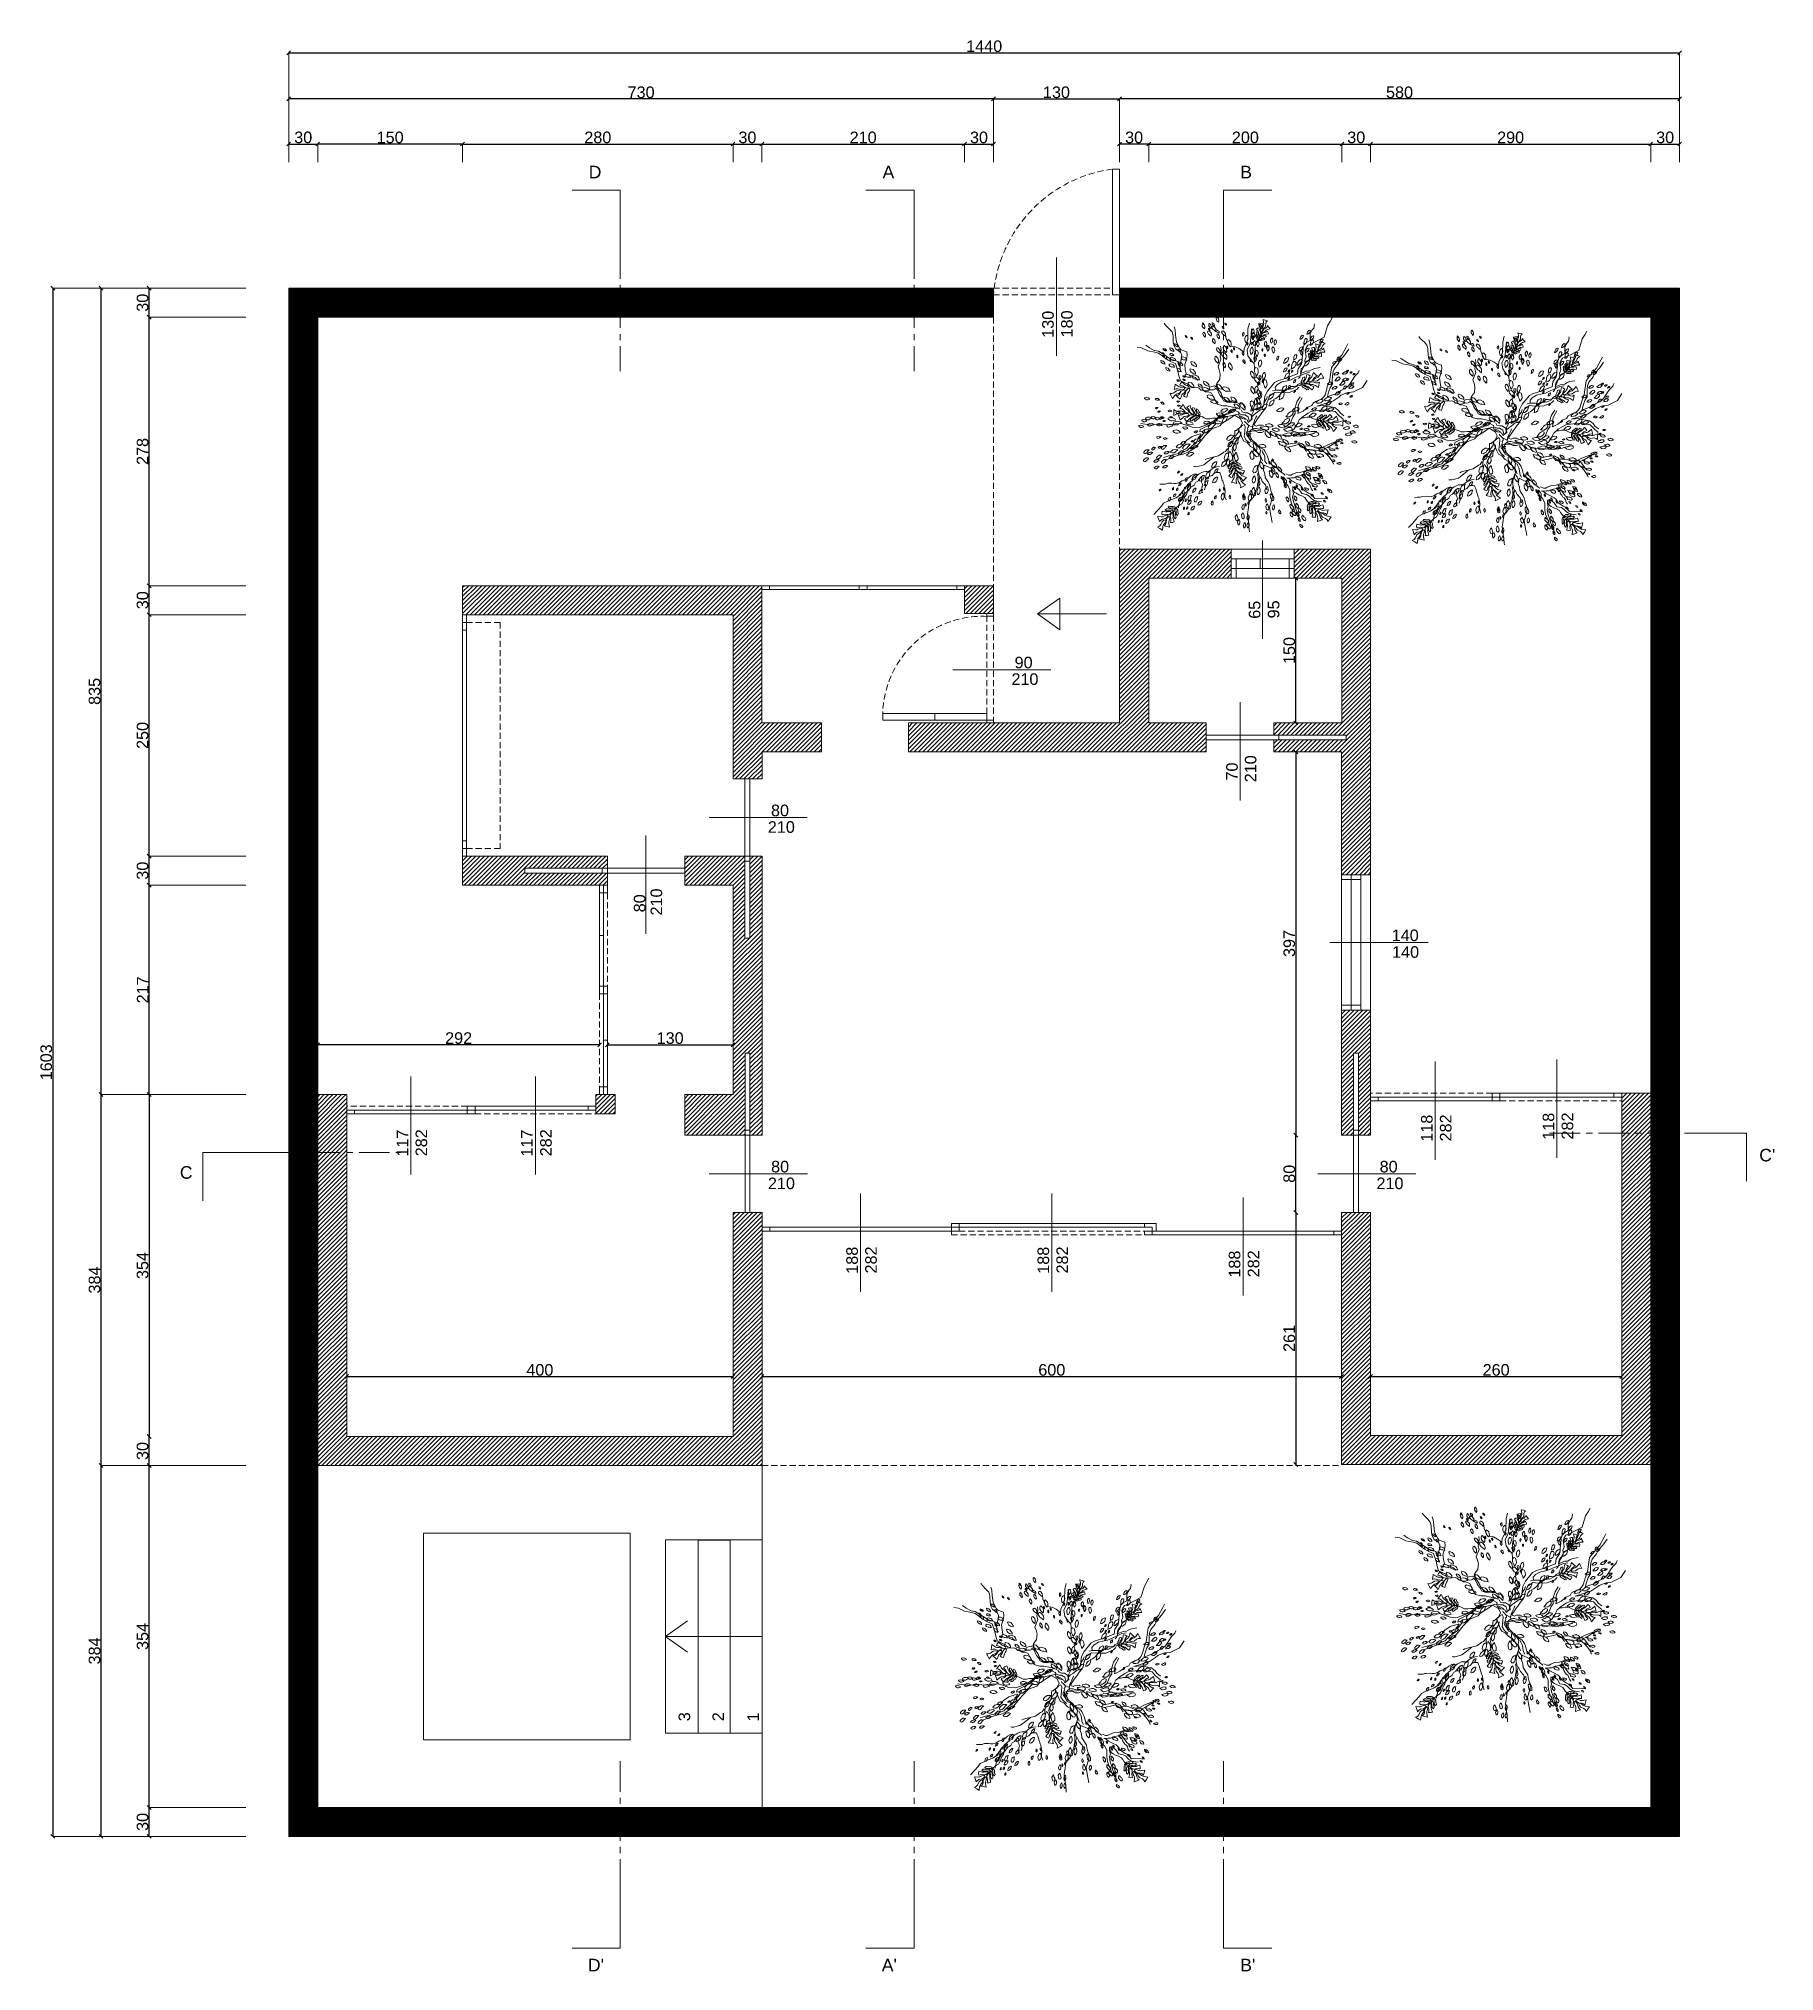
# Model space of a CAD drawing. Header units: millimetres. Extents: x 935 to 13922, y 3203 to 7816.
# Drawn here: x 935 to 2732, y 5601 to 7602 of the extents above; entities that cross this region are included whole.
import ezdxf

# ---------------------------------------------------------------- set-up
doc = ezdxf.new("R2010")
doc.units = ezdxf.units.MM
doc.linetypes.add('CENTRO', pattern=[50.8, 31.75, -6.35, 6.35, -6.35])
doc.linetypes.add('TRATTEGGIATA2', pattern=[9.525, 6.35, -3.175])
doc.layers.get('0').update_dxf_attribs({"lineweight": 20})
doc.layers.get('Defpoints').update_dxf_attribs({"lineweight": 20})
for name, color, linetype, lineweight in [('ALBERO', 94, 'Continuous', 5), ('ALBERO_rami', 33, 'Continuous', 5), ('Arredo', 7, 'Continuous', 13), ('binario finestra', 160, 'Continuous', 13), ('campiture', 253, 'Continuous', 0), ('finestre', 141, 'Continuous', 13), ('interni', 210, 'Continuous', 13), ('PALMA_pianta - trees palm', 74, 'Continuous', 5), ('porte', 230, 'Continuous', 13), ('quote', 181, 'Continuous', 0), ('sezioni', 50, 'Continuous', 5), ('vasche', 175, 'Continuous', 13)]:
    doc.layers.add(name, color=color, linetype=linetype, lineweight=lineweight)
for name, color, linetype, lineweight, true_color in [('FIORITURA - flower', 7, 'Continuous', 5, 0xeb00eb), ('PIANTE', 7, 'Continuous', 5, 0x007a00), ('VEGETAZIONE', 7, 'Continuous', 5, 0x387000)]:
    doc.layers.add(name, color=color, linetype=linetype, lineweight=lineweight, true_color=true_color)
doc.styles.get("Standard").update_dxf_attribs({"font": 'arial.ttf', "height": 12})
doc.dimstyles.new('Copia di ISO-25', dxfattribs={"dimtxt": 18, "dimasz": 4, "dimexe": 4, "dimexo": 300, "dimtad": 1, "dimdec": 0, "dimtxsty": 'Standard', "dimblk": 'OBLIQUE', "dimcen": 2.5, "dimse1": 1, "dimse2": 1, "dimadec": 0, "dimazin": 0, "dimtfac": 1, "dimtdec": 0, "dimtmove": 0, "dimatfit": 3, "dimfxl": 1, "dimfxlon": 1, "dimarcsym": 0})
pattern_1 = [(45, (-2270.9883, 2311.3952), (-2.245064, 2.245064), [])]

msp = doc.modelspace()

# ---------------------------------------------------------------- texts
at = {"layer": 'interni', "char_height": 13, "attachment_point": 1}
for s, width, heights, insert in [('D', 13, [13], (1504.7, 7470.8)), ('A', 8.507, [0], (1808.9, 7470.8)), ('B', 8.507, [0], (2179.2, 7470.8)), ("C'", 8.507, [0], (2716.5, 6453)), ('C', 8.507, [0], (1081.4, 6435.1)), ("D'", 8.507, [0], (1503.9, 5614.5)), ("A'", 8.507, [0], (1808.1, 5614.5)), ("B'", 8.507, [0], (2179.2, 5614.5))]:
    msp.add_mtext_dynamic_manual_height_columns(s, width=width, gutter_width=12.5, heights=heights, dxfattribs=dict(at, insert=insert))
at = {"layer": 'quote', "char_height": 12, "attachment_point": 1, "rotation": 90}
for s, insert in [('130', (1974.1, 7292.7)), ('180', (1993.7, 7293.1)), ('65', (2188, 7001.8)), ('95', (2207.7, 7002.2)), ('70', (2164.6, 6834.3)), ('210', (2183.9, 6832.5)), ('80', (1551.4, 6697.9)), ('210', (1568.7, 6694.6)), ('118', (2366.3, 6460.4)), ('282', (2385.9, 6460.7)), ('118', (2492.3, 6462.4)), ('282', (2511.9, 6462.7)), ('117', (1305.8, 6444.9)), ('282', (1325.4, 6445.3)), ('117', (1434.7, 6444.9)), ('282', (1454.4, 6445.3)), ('188', (1771.3, 6323.7)), ('282', (1790.9, 6324)), ('188', (1969.3, 6323.7)), ('282', (1988.9, 6324)), ('188', (2167.3, 6319.7)), ('282', (2186.9, 6320))]:
    msp.add_mtext_dynamic_manual_height_columns(s, width=16.487, gutter_width=12.5, heights=[0], dxfattribs=dict(at, insert=insert))
at = {"layer": 'quote', "char_height": 12, "attachment_point": 1}
for s, width, insert in [('210', 10, (1942.3, 6945.3)), ('90', 16.487, (1945.6, 6962.5)), ('80', 16.487, (1693.4, 6809.4)), ('210', 16.487, (1690.1, 6792.2)), ('140', 16.487, (2336, 6680.1)), ('140', 16.487, (2336.4, 6662.8)), ('210', 16.487, (1690.2, 6423.3)), ('80', 16.487, (1693.5, 6440.6)), ('210', 16.487, (2320.2, 6423.3)), ('80', 16.487, (2323.5, 6440.6))]:
    msp.add_mtext_dynamic_manual_height_columns(s, width=width, gutter_width=12.5, heights=[0], dxfattribs=dict(at, insert=insert))
at = {"layer": 'quote', "lineweight": 15, "char_height": 12, "attachment_point": 1, "rotation": 90}
for s, insert in [('3', (1597.7, 5860.4)), ('2', (1632.8, 5860.4)), ('1', (1669, 5860.1))]:
    msp.add_mtext_dynamic_manual_height_columns(s, width=33, gutter_width=60, heights=[0], dxfattribs=dict(at, insert=insert))

# ---------------------------------------------------------------- blocks, each defined once
blk = doc.blocks.new('_Oblique')
at = {"color": 0, "linetype": 'ByBlock', "lineweight": -2}
blk.add_line((-0.5, -0.5), (0.5, 0.5), dxfattribs=at)
blk = doc.blocks.new('*D68')
at = {"layer": 'Defpoints', "color": 0, "lineweight": 15, "transparency": 16777216}
for p in [(1049.6, 5771.2), (1194.1, 5771.2), (1194.1, 5741.2)]:
    blk.add_point(p, dxfattribs=at)
at = {"layer": 'quote', "color": 0, "lineweight": -2, "transparency": 16777216}
blk.add_line((1049.6, 5741.2), (1049.6, 5771.2), dxfattribs=at)
at = {"layer": 'quote', "color": 0, "lineweight": -2, "transparency": 16777216, "xscale": 4, "yscale": 4, "zscale": 4}
for p, rotation in [((1049.6, 5771.2), 90), ((1049.6, 5741.2), 270)]:
    blk.add_blockref('_Oblique', p, dxfattribs=dict(at, rotation=rotation))
at = {"layer": 'quote', "color": 0, "lineweight": 15, "transparency": 16777216, "insert": (1042.8, 5756.2), "char_height": 12, "attachment_point": 5, "rotation": 90}
blk.add_mtext('30', dxfattribs=at)
blk = doc.blocks.new('*D69')
at = {"layer": 'Defpoints', "color": 0, "lineweight": 15, "transparency": 16777216}
for p in [(1049.6, 6125.2), (1224.1, 6125.2), (1224.1, 5771.2)]:
    blk.add_point(p, dxfattribs=at)
at = {"layer": 'quote', "color": 0, "lineweight": -2, "transparency": 16777216}
blk.add_line((1049.6, 5771.2), (1049.6, 6125.2), dxfattribs=at)
at = {"layer": 'quote', "color": 0, "lineweight": -2, "transparency": 16777216, "xscale": 4, "yscale": 4, "zscale": 4}
for p, rotation in [((1049.6, 6125.2), 90), ((1049.6, 5771.2), 270)]:
    blk.add_blockref('_Oblique', p, dxfattribs=dict(at, rotation=rotation))
at = {"layer": 'quote', "color": 0, "lineweight": 15, "transparency": 16777216, "insert": (1042.8, 5948.2), "char_height": 12, "attachment_point": 5, "rotation": 90}
blk.add_mtext('354', dxfattribs=at)
blk = doc.blocks.new('*D70')
at = {"layer": 'Defpoints', "color": 0, "lineweight": 15, "transparency": 16777216}
for p in [(1049.6, 6155.2), (1224.1, 6155.2), (1224.1, 6125.2)]:
    blk.add_point(p, dxfattribs=at)
at = {"layer": 'quote', "color": 0, "lineweight": -2, "transparency": 16777216}
blk.add_line((1049.6, 6125.2), (1049.6, 6155.2), dxfattribs=at)
at = {"layer": 'quote', "color": 0, "lineweight": -2, "transparency": 16777216, "xscale": 4, "yscale": 4, "zscale": 4}
for p, rotation in [((1049.6, 6155.2), 90), ((1049.6, 6125.2), 270)]:
    blk.add_blockref('_Oblique', p, dxfattribs=dict(at, rotation=rotation))
at = {"layer": 'quote', "color": 0, "lineweight": 15, "transparency": 16777216, "insert": (1042.8, 6140.2), "char_height": 12, "attachment_point": 5, "rotation": 90}
blk.add_mtext('30', dxfattribs=at)
blk = doc.blocks.new('*D71')
at = {"layer": 'Defpoints', "color": 0, "lineweight": 15, "transparency": 16777216}
for p in [(1254.1, 6509.2), (1049.6, 6155.2), (1254.1, 6155.2)]:
    blk.add_point(p, dxfattribs=at)
at = {"layer": 'quote', "color": 0, "lineweight": -2, "transparency": 16777216}
blk.add_line((1049.6, 6509.2), (1049.6, 6155.2), dxfattribs=at)
at = {"layer": 'quote', "color": 0, "lineweight": -2, "transparency": 16777216, "xscale": 4, "yscale": 4, "zscale": 4}
for p, rotation in [((1049.6, 6509.2), 90), ((1049.6, 6155.2), 270)]:
    blk.add_blockref('_Oblique', p, dxfattribs=dict(at, rotation=rotation))
at = {"layer": 'quote', "color": 0, "lineweight": 15, "transparency": 16777216, "insert": (1042.8, 6332.2), "char_height": 12, "attachment_point": 5, "rotation": 90}
blk.add_mtext('354', dxfattribs=at)
blk = doc.blocks.new('*D72')
at = {"layer": 'Defpoints', "color": 0, "lineweight": 15, "transparency": 16777216}
for p in [(1049.6, 6726), (1224.1, 6726), (1224.1, 6509.2)]:
    blk.add_point(p, dxfattribs=at)
at = {"layer": 'quote', "color": 0, "lineweight": -2, "transparency": 16777216}
blk.add_line((1049.6, 6509.2), (1049.6, 6726), dxfattribs=at)
at = {"layer": 'quote', "color": 0, "lineweight": -2, "transparency": 16777216, "xscale": 4, "yscale": 4, "zscale": 4}
for p, rotation in [((1049.6, 6726), 90), ((1049.6, 6509.2), 270)]:
    blk.add_blockref('_Oblique', p, dxfattribs=dict(at, rotation=rotation))
at = {"layer": 'quote', "color": 0, "lineweight": 15, "transparency": 16777216, "insert": (1042.9, 6617.6), "char_height": 12, "attachment_point": 5, "rotation": 90}
blk.add_mtext('217', dxfattribs=at)
blk = doc.blocks.new('*D73')
at = {"layer": 'Defpoints', "color": 0, "lineweight": 15, "transparency": 16777216}
for p in [(1049.6, 6756), (1374.1, 6756), (1374.1, 6726)]:
    blk.add_point(p, dxfattribs=at)
at = {"layer": 'quote', "color": 0, "lineweight": -2, "transparency": 16777216}
blk.add_line((1049.6, 6726), (1049.6, 6756), dxfattribs=at)
at = {"layer": 'quote', "color": 0, "lineweight": -2, "transparency": 16777216, "xscale": 4, "yscale": 4, "zscale": 4}
for p, rotation in [((1049.6, 6756), 90), ((1049.6, 6726), 270)]:
    blk.add_blockref('_Oblique', p, dxfattribs=dict(at, rotation=rotation))
at = {"layer": 'quote', "color": 0, "lineweight": 15, "transparency": 16777216, "insert": (1042.8, 6741), "char_height": 12, "attachment_point": 5, "rotation": 90}
blk.add_mtext('30', dxfattribs=at)
blk = doc.blocks.new('*D74')
at = {"layer": 'Defpoints', "color": 0, "lineweight": 15, "transparency": 16777216}
for p in [(1049.6, 7006), (1374.1, 7006), (1374.1, 6756)]:
    blk.add_point(p, dxfattribs=at)
at = {"layer": 'quote', "color": 0, "lineweight": -2, "transparency": 16777216}
blk.add_line((1049.6, 6756), (1049.6, 7006), dxfattribs=at)
at = {"layer": 'quote', "color": 0, "lineweight": -2, "transparency": 16777216, "xscale": 4, "yscale": 4, "zscale": 4}
for p, rotation in [((1049.6, 7006), 90), ((1049.6, 6756), 270)]:
    blk.add_blockref('_Oblique', p, dxfattribs=dict(at, rotation=rotation))
at = {"layer": 'quote', "color": 0, "lineweight": 15, "transparency": 16777216, "insert": (1042.8, 6881), "char_height": 12, "attachment_point": 5, "rotation": 90}
blk.add_mtext('250', dxfattribs=at)
blk = doc.blocks.new('*D75')
at = {"layer": 'Defpoints', "color": 0, "lineweight": 15, "transparency": 16777216}
for p in [(1049.6, 7036), (1374.1, 7036), (1374.1, 7006)]:
    blk.add_point(p, dxfattribs=at)
at = {"layer": 'quote', "color": 0, "lineweight": -2, "transparency": 16777216}
blk.add_line((1049.6, 7006), (1049.6, 7036), dxfattribs=at)
at = {"layer": 'quote', "color": 0, "lineweight": -2, "transparency": 16777216, "xscale": 4, "yscale": 4, "zscale": 4}
for p, rotation in [((1049.6, 7036), 90), ((1049.6, 7006), 270)]:
    blk.add_blockref('_Oblique', p, dxfattribs=dict(at, rotation=rotation))
at = {"layer": 'quote', "color": 0, "lineweight": 15, "transparency": 16777216, "insert": (1042.8, 7021), "char_height": 12, "attachment_point": 5, "rotation": 90}
blk.add_mtext('30', dxfattribs=at)
blk = doc.blocks.new('*D76')
at = {"layer": 'Defpoints', "color": 0, "lineweight": 15, "transparency": 16777216}
for p in [(1049.6, 7314), (1374.1, 7314), (1374.1, 7036)]:
    blk.add_point(p, dxfattribs=at)
at = {"layer": 'quote', "color": 0, "lineweight": -2, "transparency": 16777216}
blk.add_line((1049.6, 7036), (1049.6, 7314), dxfattribs=at)
at = {"layer": 'quote', "color": 0, "lineweight": -2, "transparency": 16777216, "xscale": 4, "yscale": 4, "zscale": 4}
for p, rotation in [((1049.6, 7314), 90), ((1049.6, 7036), 270)]:
    blk.add_blockref('_Oblique', p, dxfattribs=dict(at, rotation=rotation))
at = {"layer": 'quote', "color": 0, "lineweight": 15, "transparency": 16777216, "insert": (1042.8, 7175), "char_height": 12, "attachment_point": 5, "rotation": 90}
blk.add_mtext('278', dxfattribs=at)
blk = doc.blocks.new('*D77')
at = {"layer": 'Defpoints', "color": 0, "lineweight": 15, "transparency": 16777216}
for p in [(1049.6, 7344), (1224.1, 7344), (1224.1, 7314)]:
    blk.add_point(p, dxfattribs=at)
at = {"layer": 'quote', "color": 0, "lineweight": -2, "transparency": 16777216}
blk.add_line((1049.6, 7314), (1049.6, 7344), dxfattribs=at)
at = {"layer": 'quote', "color": 0, "lineweight": -2, "transparency": 16777216, "xscale": 4, "yscale": 4, "zscale": 4}
for p, rotation in [((1049.6, 7344), 90), ((1049.6, 7314), 270)]:
    blk.add_blockref('_Oblique', p, dxfattribs=dict(at, rotation=rotation))
at = {"layer": 'quote', "color": 0, "lineweight": 15, "transparency": 16777216, "insert": (1042.8, 7329), "char_height": 12, "attachment_point": 5, "rotation": 90}
blk.add_mtext('30', dxfattribs=at)
blk = doc.blocks.new('*D78')
at = {"layer": 'Defpoints', "color": 0, "lineweight": 15, "transparency": 16777216}
for p in [(999.8, 6125.2), (1224.1, 6125.2), (1194.1, 5741.2)]:
    blk.add_point(p, dxfattribs=at)
at = {"layer": 'quote', "color": 0, "lineweight": -2, "transparency": 16777216}
blk.add_line((999.8, 5741.2), (999.8, 6125.2), dxfattribs=at)
at = {"layer": 'quote', "color": 0, "lineweight": -2, "transparency": 16777216, "xscale": 4, "yscale": 4, "zscale": 4}
for p, rotation in [((999.8, 6125.2), 90), ((999.8, 5741.2), 270)]:
    blk.add_blockref('_Oblique', p, dxfattribs=dict(at, rotation=rotation))
at = {"layer": 'quote', "color": 0, "lineweight": 15, "transparency": 16777216, "insert": (993.1, 5933.2), "char_height": 12, "attachment_point": 5, "rotation": 90}
blk.add_mtext('384', dxfattribs=at)
blk = doc.blocks.new('*D79')
at = {"layer": 'Defpoints', "color": 0, "lineweight": 15, "transparency": 16777216}
for p in [(999.8, 6509.2), (1224.1, 6509.2), (1224.1, 6125.2)]:
    blk.add_point(p, dxfattribs=at)
at = {"layer": 'quote', "color": 0, "lineweight": -2, "transparency": 16777216}
blk.add_line((999.8, 6125.2), (999.8, 6509.2), dxfattribs=at)
at = {"layer": 'quote', "color": 0, "lineweight": -2, "transparency": 16777216, "xscale": 4, "yscale": 4, "zscale": 4}
for p, rotation in [((999.8, 6509.2), 90), ((999.8, 6125.2), 270)]:
    blk.add_blockref('_Oblique', p, dxfattribs=dict(at, rotation=rotation))
at = {"layer": 'quote', "color": 0, "lineweight": 15, "transparency": 16777216, "insert": (993.1, 6317.2), "char_height": 12, "attachment_point": 5, "rotation": 90}
blk.add_mtext('384', dxfattribs=at)
blk = doc.blocks.new('*D80')
at = {"layer": 'Defpoints', "color": 0, "lineweight": 15, "transparency": 16777216}
for p in [(999.8, 7344), (1224.1, 7344), (1224.1, 6509.2)]:
    blk.add_point(p, dxfattribs=at)
at = {"layer": 'quote', "color": 0, "lineweight": -2, "transparency": 16777216}
blk.add_line((999.8, 6509.2), (999.8, 7344), dxfattribs=at)
at = {"layer": 'quote', "color": 0, "lineweight": -2, "transparency": 16777216, "xscale": 4, "yscale": 4, "zscale": 4}
for p, rotation in [((999.8, 7344), 90), ((999.8, 6509.2), 270)]:
    blk.add_blockref('_Oblique', p, dxfattribs=dict(at, rotation=rotation))
at = {"layer": 'quote', "color": 0, "lineweight": 15, "transparency": 16777216, "insert": (993.1, 6926.6), "char_height": 12, "attachment_point": 5, "rotation": 90}
blk.add_mtext('835', dxfattribs=at)
blk = doc.blocks.new('*D81')
at = {"layer": 'Defpoints', "color": 0, "lineweight": 15, "transparency": 16777216}
for p in [(1194.1, 7344), (949.8, 5741.2), (1194.1, 5741.2)]:
    blk.add_point(p, dxfattribs=at)
at = {"layer": 'quote', "color": 0, "lineweight": -2, "transparency": 16777216}
blk.add_line((949.8, 7344), (949.8, 5741.2), dxfattribs=at)
at = {"layer": 'quote', "color": 0, "lineweight": -2, "transparency": 16777216, "xscale": 4, "yscale": 4, "zscale": 4}
for p, rotation in [((949.8, 7344), 90), ((949.8, 5741.2), 270)]:
    blk.add_blockref('_Oblique', p, dxfattribs=dict(at, rotation=rotation))
at = {"layer": 'quote', "color": 0, "lineweight": 15, "transparency": 16777216, "insert": (943.1, 6542.6), "char_height": 12, "attachment_point": 5, "rotation": 90}
blk.add_mtext('1603', dxfattribs=at)
blk = doc.blocks.new('*D83')
at = {"layer": 'Defpoints', "color": 0, "lineweight": 15, "transparency": 16777216}
for p in [(2634.1, 7587.8), (1194.1, 7344), (2634.1, 7344)]:
    blk.add_point(p, dxfattribs=at)
at = {"layer": 'quote', "color": 0, "lineweight": -2, "transparency": 16777216}
blk.add_line((1194.1, 7587.8), (2634.1, 7587.8), dxfattribs=at)
at = {"layer": 'quote', "color": 0, "lineweight": -2, "transparency": 16777216, "xscale": 4, "yscale": 4, "zscale": 4, "rotation": 180}
blk.add_blockref('_Oblique', (1194.1, 7587.8), dxfattribs=at)
at = {"layer": 'quote', "color": 0, "lineweight": -2, "transparency": 16777216, "xscale": 4, "yscale": 4, "zscale": 4}
blk.add_blockref('_Oblique', (2634.1, 7587.8), dxfattribs=at)
at = {"layer": 'quote', "color": 0, "lineweight": 15, "transparency": 16777216, "insert": (1914.1, 7594.5), "char_height": 12, "attachment_point": 5}
blk.add_mtext('1440', dxfattribs=at)
blk = doc.blocks.new('*D84')
at = {"layer": 'Defpoints', "color": 0, "lineweight": 15, "transparency": 16777216}
for p in [(1194.1, 7540.1), (1194.1, 7344), (1923.7, 7344)]:
    blk.add_point(p, dxfattribs=at)
at = {"layer": 'quote', "color": 0, "lineweight": -2, "transparency": 16777216}
blk.add_line((1923.7, 7540.1), (1194.1, 7540.1), dxfattribs=at)
at = {"layer": 'quote', "color": 0, "lineweight": -2, "transparency": 16777216, "xscale": 4, "yscale": 4, "zscale": 4, "rotation": 180}
blk.add_blockref('_Oblique', (1194.1, 7540.1), dxfattribs=at)
at = {"layer": 'quote', "color": 0, "lineweight": -2, "transparency": 16777216, "xscale": 4, "yscale": 4, "zscale": 4}
blk.add_blockref('_Oblique', (1923.7, 7540.1), dxfattribs=at)
at = {"layer": 'quote', "color": 0, "lineweight": 15, "transparency": 16777216, "insert": (1558.9, 7546.8), "char_height": 12, "attachment_point": 5}
blk.add_mtext('730', dxfattribs=at)
blk = doc.blocks.new('*D85')
at = {"layer": 'Defpoints', "color": 0, "lineweight": 15, "transparency": 16777216}
for p in [(2054.1, 7540.1), (1923.7, 7344), (2054.1, 7344)]:
    blk.add_point(p, dxfattribs=at)
at = {"layer": 'quote', "color": 0, "lineweight": -2, "transparency": 16777216}
blk.add_line((1923.7, 7540.1), (2054.1, 7540.1), dxfattribs=at)
at = {"layer": 'quote', "color": 0, "lineweight": -2, "transparency": 16777216, "xscale": 4, "yscale": 4, "zscale": 4, "rotation": 180}
blk.add_blockref('_Oblique', (1923.7, 7540.1), dxfattribs=at)
at = {"layer": 'quote', "color": 0, "lineweight": -2, "transparency": 16777216, "xscale": 4, "yscale": 4, "zscale": 4}
blk.add_blockref('_Oblique', (2054.1, 7540.1), dxfattribs=at)
at = {"layer": 'quote', "color": 0, "lineweight": 15, "transparency": 16777216, "insert": (1988.9, 7546.8), "char_height": 12, "attachment_point": 5}
blk.add_mtext('130', dxfattribs=at)
blk = doc.blocks.new('*D86')
at = {"layer": 'Defpoints', "color": 0, "lineweight": 15, "transparency": 16777216}
for p in [(2054.1, 7540.1), (2054.1, 7344), (2634.1, 7344)]:
    blk.add_point(p, dxfattribs=at)
at = {"layer": 'quote', "color": 0, "lineweight": -2, "transparency": 16777216}
blk.add_line((2634.1, 7540.1), (2054.1, 7540.1), dxfattribs=at)
at = {"layer": 'quote', "color": 0, "lineweight": -2, "transparency": 16777216, "xscale": 4, "yscale": 4, "zscale": 4, "rotation": 180}
blk.add_blockref('_Oblique', (2054.1, 7540.1), dxfattribs=at)
at = {"layer": 'quote', "color": 0, "lineweight": -2, "transparency": 16777216, "xscale": 4, "yscale": 4, "zscale": 4}
blk.add_blockref('_Oblique', (2634.1, 7540.1), dxfattribs=at)
at = {"layer": 'quote', "color": 0, "lineweight": 15, "transparency": 16777216, "insert": (2344.1, 7546.8), "char_height": 12, "attachment_point": 5}
blk.add_mtext('580', dxfattribs=at)
blk = doc.blocks.new('*D87')
at = {"layer": 'Defpoints', "color": 0, "lineweight": 15, "transparency": 16777216}
for p in [(1224.1, 7493.3), (1194.1, 7344), (1224.1, 7344)]:
    blk.add_point(p, dxfattribs=at)
at = {"layer": 'quote', "color": 0, "lineweight": -2, "transparency": 16777216}
blk.add_line((1194.1, 7493.3), (1224.1, 7493.3), dxfattribs=at)
at = {"layer": 'quote', "color": 0, "lineweight": -2, "transparency": 16777216, "xscale": 4, "yscale": 4, "zscale": 4, "rotation": 180}
blk.add_blockref('_Oblique', (1194.1, 7493.3), dxfattribs=at)
at = {"layer": 'quote', "color": 0, "lineweight": -2, "transparency": 16777216, "xscale": 4, "yscale": 4, "zscale": 4}
blk.add_blockref('_Oblique', (1224.1, 7493.3), dxfattribs=at)
at = {"layer": 'quote', "color": 0, "lineweight": 15, "transparency": 16777216, "insert": (1209.1, 7500.1), "char_height": 12, "attachment_point": 5}
blk.add_mtext('30', dxfattribs=at)
blk = doc.blocks.new('*D88')
at = {"layer": 'Defpoints', "color": 0, "lineweight": 15, "transparency": 16777216}
for p in [(1224.1, 7493.3), (1224.1, 7036), (1374.1, 7036)]:
    blk.add_point(p, dxfattribs=at)
at = {"layer": 'quote', "color": 0, "lineweight": -2, "transparency": 16777216}
blk.add_line((1374.1, 7493.3), (1224.1, 7493.3), dxfattribs=at)
at = {"layer": 'quote', "color": 0, "lineweight": -2, "transparency": 16777216, "xscale": 4, "yscale": 4, "zscale": 4, "rotation": 180}
blk.add_blockref('_Oblique', (1224.1, 7493.3), dxfattribs=at)
at = {"layer": 'quote', "color": 0, "lineweight": -2, "transparency": 16777216, "xscale": 4, "yscale": 4, "zscale": 4}
blk.add_blockref('_Oblique', (1374.1, 7493.3), dxfattribs=at)
at = {"layer": 'quote', "color": 0, "lineweight": 15, "transparency": 16777216, "insert": (1299.1, 7500.1), "char_height": 12, "attachment_point": 5}
blk.add_mtext('150', dxfattribs=at)
blk = doc.blocks.new('*D89')
at = {"layer": 'Defpoints', "color": 0, "lineweight": 15, "transparency": 16777216}
for p in [(1654.1, 7493.3), (1374.1, 7036), (1654.1, 7036)]:
    blk.add_point(p, dxfattribs=at)
at = {"layer": 'quote', "color": 0, "lineweight": -2, "transparency": 16777216}
blk.add_line((1374.1, 7493.3), (1654.1, 7493.3), dxfattribs=at)
at = {"layer": 'quote', "color": 0, "lineweight": -2, "transparency": 16777216, "xscale": 4, "yscale": 4, "zscale": 4, "rotation": 180}
blk.add_blockref('_Oblique', (1374.1, 7493.3), dxfattribs=at)
at = {"layer": 'quote', "color": 0, "lineweight": -2, "transparency": 16777216, "xscale": 4, "yscale": 4, "zscale": 4}
blk.add_blockref('_Oblique', (1654.1, 7493.3), dxfattribs=at)
at = {"layer": 'quote', "color": 0, "lineweight": 15, "transparency": 16777216, "insert": (1514.1, 7500.1), "char_height": 12, "attachment_point": 5}
blk.add_mtext('280', dxfattribs=at)
blk = doc.blocks.new('*D90')
at = {"layer": 'Defpoints', "color": 0, "lineweight": 15, "transparency": 16777216}
for p in [(1683.9, 7493.3), (1654.1, 7006), (1683.9, 7006)]:
    blk.add_point(p, dxfattribs=at)
at = {"layer": 'quote', "color": 0, "lineweight": -2, "transparency": 16777216}
blk.add_line((1654.1, 7493.3), (1683.9, 7493.3), dxfattribs=at)
at = {"layer": 'quote', "color": 0, "lineweight": -2, "transparency": 16777216, "xscale": 4, "yscale": 4, "zscale": 4, "rotation": 180}
blk.add_blockref('_Oblique', (1654.1, 7493.3), dxfattribs=at)
at = {"layer": 'quote', "color": 0, "lineweight": -2, "transparency": 16777216, "xscale": 4, "yscale": 4, "zscale": 4}
blk.add_blockref('_Oblique', (1683.9, 7493.3), dxfattribs=at)
at = {"layer": 'quote', "color": 0, "lineweight": 15, "transparency": 16777216, "insert": (1669, 7500.1), "char_height": 12, "attachment_point": 5}
blk.add_mtext('30', dxfattribs=at)
blk = doc.blocks.new('*D91')
at = {"layer": 'Defpoints', "color": 0, "lineweight": 15, "transparency": 16777216}
for p in [(1893.7, 7493.3), (1683.9, 7036), (1893.7, 7036)]:
    blk.add_point(p, dxfattribs=at)
at = {"layer": 'quote', "color": 0, "lineweight": -2, "transparency": 16777216}
blk.add_line((1683.9, 7493.3), (1893.7, 7493.3), dxfattribs=at)
at = {"layer": 'quote', "color": 0, "lineweight": -2, "transparency": 16777216, "xscale": 4, "yscale": 4, "zscale": 4, "rotation": 180}
blk.add_blockref('_Oblique', (1683.9, 7493.3), dxfattribs=at)
at = {"layer": 'quote', "color": 0, "lineweight": -2, "transparency": 16777216, "xscale": 4, "yscale": 4, "zscale": 4}
blk.add_blockref('_Oblique', (1893.7, 7493.3), dxfattribs=at)
at = {"layer": 'quote', "color": 0, "lineweight": 15, "transparency": 16777216, "insert": (1788.8, 7500.1), "char_height": 12, "attachment_point": 5}
blk.add_mtext('210', dxfattribs=at)
blk = doc.blocks.new('*D92')
at = {"layer": 'Defpoints', "color": 0, "lineweight": 15, "transparency": 16777216}
for p in [(1923.7, 7493.3), (1893.7, 7036), (1923.7, 7036)]:
    blk.add_point(p, dxfattribs=at)
at = {"layer": 'quote', "color": 0, "lineweight": -2, "transparency": 16777216}
blk.add_line((1893.7, 7493.3), (1923.7, 7493.3), dxfattribs=at)
at = {"layer": 'quote', "color": 0, "lineweight": -2, "transparency": 16777216, "xscale": 4, "yscale": 4, "zscale": 4, "rotation": 180}
blk.add_blockref('_Oblique', (1893.7, 7493.3), dxfattribs=at)
at = {"layer": 'quote', "color": 0, "lineweight": -2, "transparency": 16777216, "xscale": 4, "yscale": 4, "zscale": 4}
blk.add_blockref('_Oblique', (1923.7, 7493.3), dxfattribs=at)
at = {"layer": 'quote', "color": 0, "lineweight": 15, "transparency": 16777216, "insert": (1908.7, 7500.1), "char_height": 12, "attachment_point": 5}
blk.add_mtext('30', dxfattribs=at)
blk = doc.blocks.new('*D93')
at = {"layer": 'Defpoints', "color": 0, "lineweight": 15, "transparency": 16777216}
for p in [(2054.1, 7493.3), (2054.1, 7043.9), (2084.5, 7043.9)]:
    blk.add_point(p, dxfattribs=at)
at = {"layer": 'quote', "color": 0, "lineweight": -2, "transparency": 16777216}
blk.add_line((2084.5, 7493.3), (2054.1, 7493.3), dxfattribs=at)
at = {"layer": 'quote', "color": 0, "lineweight": -2, "transparency": 16777216, "xscale": 4, "yscale": 4, "zscale": 4, "rotation": 180}
blk.add_blockref('_Oblique', (2054.1, 7493.3), dxfattribs=at)
at = {"layer": 'quote', "color": 0, "lineweight": -2, "transparency": 16777216, "xscale": 4, "yscale": 4, "zscale": 4}
blk.add_blockref('_Oblique', (2084.5, 7493.3), dxfattribs=at)
at = {"layer": 'quote', "color": 0, "lineweight": 15, "transparency": 16777216, "insert": (2069.3, 7500.1), "char_height": 12, "attachment_point": 5}
blk.add_mtext('30', dxfattribs=at)
blk = doc.blocks.new('*D94')
at = {"layer": 'Defpoints', "color": 0, "lineweight": 15, "transparency": 16777216}
for p in [(2284.5, 7493.3), (2084.5, 7043.9), (2284.5, 7043.9)]:
    blk.add_point(p, dxfattribs=at)
at = {"layer": 'quote', "color": 0, "lineweight": -2, "transparency": 16777216}
blk.add_line((2084.5, 7493.3), (2284.5, 7493.3), dxfattribs=at)
at = {"layer": 'quote', "color": 0, "lineweight": -2, "transparency": 16777216, "xscale": 4, "yscale": 4, "zscale": 4, "rotation": 180}
blk.add_blockref('_Oblique', (2084.5, 7493.3), dxfattribs=at)
at = {"layer": 'quote', "color": 0, "lineweight": -2, "transparency": 16777216, "xscale": 4, "yscale": 4, "zscale": 4}
blk.add_blockref('_Oblique', (2284.5, 7493.3), dxfattribs=at)
at = {"layer": 'quote', "color": 0, "lineweight": 15, "transparency": 16777216, "insert": (2184.5, 7500.1), "char_height": 12, "attachment_point": 5}
blk.add_mtext('200', dxfattribs=at)
blk = doc.blocks.new('*D95')
at = {"layer": 'Defpoints', "color": 0, "lineweight": 15, "transparency": 16777216}
for p in [(2314.1, 7493.3), (2284.5, 7043.9), (2314.1, 7043.9)]:
    blk.add_point(p, dxfattribs=at)
at = {"layer": 'quote', "color": 0, "lineweight": -2, "transparency": 16777216}
blk.add_line((2284.5, 7493.3), (2314.1, 7493.3), dxfattribs=at)
at = {"layer": 'quote', "color": 0, "lineweight": -2, "transparency": 16777216, "xscale": 4, "yscale": 4, "zscale": 4, "rotation": 180}
blk.add_blockref('_Oblique', (2284.5, 7493.3), dxfattribs=at)
at = {"layer": 'quote', "color": 0, "lineweight": -2, "transparency": 16777216, "xscale": 4, "yscale": 4, "zscale": 4}
blk.add_blockref('_Oblique', (2314.1, 7493.3), dxfattribs=at)
at = {"layer": 'quote', "color": 0, "lineweight": 15, "transparency": 16777216, "insert": (2299.3, 7500.1), "char_height": 12, "attachment_point": 5}
blk.add_mtext('30', dxfattribs=at)
blk = doc.blocks.new('*D97')
at = {"layer": 'Defpoints', "color": 0, "lineweight": 15, "transparency": 16777216}
for p in [(2634.1, 7493.3), (2604.1, 7314), (2634.1, 7314)]:
    blk.add_point(p, dxfattribs=at)
at = {"layer": 'quote', "color": 0, "lineweight": -2, "transparency": 16777216}
blk.add_line((2604.1, 7493.3), (2634.1, 7493.3), dxfattribs=at)
at = {"layer": 'quote', "color": 0, "lineweight": -2, "transparency": 16777216, "xscale": 4, "yscale": 4, "zscale": 4, "rotation": 180}
blk.add_blockref('_Oblique', (2604.1, 7493.3), dxfattribs=at)
at = {"layer": 'quote', "color": 0, "lineweight": -2, "transparency": 16777216, "xscale": 4, "yscale": 4, "zscale": 4}
blk.add_blockref('_Oblique', (2634.1, 7493.3), dxfattribs=at)
at = {"layer": 'quote', "color": 0, "lineweight": 15, "transparency": 16777216, "insert": (2619.1, 7500.1), "char_height": 12, "attachment_point": 5}
blk.add_mtext('30', dxfattribs=at)
blk = doc.blocks.new('*D98')
at = {"layer": 'Defpoints', "color": 0, "lineweight": 15, "transparency": 16777216}
for p in [(2314.1, 7493.3), (2604.1, 7493.3), (2604.1, 7493.3)]:
    blk.add_point(p, dxfattribs=at)
at = {"layer": 'quote', "color": 0, "lineweight": -2, "transparency": 16777216}
blk.add_line((2314.1, 7493.3), (2604.1, 7493.3), dxfattribs=at)
at = {"layer": 'quote', "color": 0, "lineweight": -2, "transparency": 16777216, "xscale": 4, "yscale": 4, "zscale": 4, "rotation": 180}
blk.add_blockref('_Oblique', (2314.1, 7493.3), dxfattribs=at)
at = {"layer": 'quote', "color": 0, "lineweight": -2, "transparency": 16777216, "xscale": 4, "yscale": 4, "zscale": 4}
blk.add_blockref('_Oblique', (2604.1, 7493.3), dxfattribs=at)
at = {"layer": 'quote', "color": 0, "lineweight": 15, "transparency": 16777216, "insert": (2459.1, 7500.1), "char_height": 12, "attachment_point": 5}
blk.add_mtext('290', dxfattribs=at)
blk = doc.blocks.new('*D99')
at = {"layer": 'Defpoints', "color": 0, "lineweight": 15, "transparency": 16777216}
for p in [(1654.1, 6217.3), (1254.1, 6155.2), (1654.1, 6155.2)]:
    blk.add_point(p, dxfattribs=at)
at = {"layer": 'quote', "color": 0, "lineweight": -2, "transparency": 16777216}
blk.add_line((1254.1, 6217.3), (1654.1, 6217.3), dxfattribs=at)
at = {"layer": 'quote', "color": 0, "lineweight": -2, "transparency": 16777216, "xscale": 4, "yscale": 4, "zscale": 4, "rotation": 180}
blk.add_blockref('_Oblique', (1254.1, 6217.3), dxfattribs=at)
at = {"layer": 'quote', "color": 0, "lineweight": -2, "transparency": 16777216, "xscale": 4, "yscale": 4, "zscale": 4}
blk.add_blockref('_Oblique', (1654.1, 6217.3), dxfattribs=at)
at = {"layer": 'quote', "color": 0, "lineweight": 15, "transparency": 16777216, "insert": (1454.1, 6224.1), "char_height": 12, "attachment_point": 5}
blk.add_mtext('400', dxfattribs=at)
blk = doc.blocks.new('*D100')
at = {"layer": 'Defpoints', "color": 0, "lineweight": 15, "transparency": 16777216}
for p in [(2284.1, 6217.3), (1684.1, 6125.2), (2284.1, 6125.2)]:
    blk.add_point(p, dxfattribs=at)
at = {"layer": 'quote', "color": 0, "lineweight": -2, "transparency": 16777216}
blk.add_line((1684.1, 6217.3), (2284.1, 6217.3), dxfattribs=at)
at = {"layer": 'quote', "color": 0, "lineweight": -2, "transparency": 16777216, "xscale": 4, "yscale": 4, "zscale": 4, "rotation": 180}
blk.add_blockref('_Oblique', (1684.1, 6217.3), dxfattribs=at)
at = {"layer": 'quote', "color": 0, "lineweight": -2, "transparency": 16777216, "xscale": 4, "yscale": 4, "zscale": 4}
blk.add_blockref('_Oblique', (2284.1, 6217.3), dxfattribs=at)
at = {"layer": 'quote', "color": 0, "lineweight": 15, "transparency": 16777216, "insert": (1984.1, 6224.1), "char_height": 12, "attachment_point": 5}
blk.add_mtext('600', dxfattribs=at)
blk = doc.blocks.new('*D101')
at = {"layer": 'Defpoints', "color": 0, "lineweight": 15, "transparency": 16777216}
for p in [(2574.1, 6217.3), (2314.1, 6156.3), (2574.1, 6156.3)]:
    blk.add_point(p, dxfattribs=at)
at = {"layer": 'quote', "color": 0, "lineweight": -2, "transparency": 16777216}
blk.add_line((2314.1, 6217.3), (2574.1, 6217.3), dxfattribs=at)
at = {"layer": 'quote', "color": 0, "lineweight": -2, "transparency": 16777216, "xscale": 4, "yscale": 4, "zscale": 4, "rotation": 180}
blk.add_blockref('_Oblique', (2314.1, 6217.3), dxfattribs=at)
at = {"layer": 'quote', "color": 0, "lineweight": -2, "transparency": 16777216, "xscale": 4, "yscale": 4, "zscale": 4}
blk.add_blockref('_Oblique', (2574.1, 6217.3), dxfattribs=at)
at = {"layer": 'quote', "color": 0, "lineweight": 15, "transparency": 16777216, "insert": (2444.1, 6224.1), "char_height": 12, "attachment_point": 5}
blk.add_mtext('260', dxfattribs=at)
blk = doc.blocks.new('*D102')
at = {"layer": 'Defpoints', "color": 0, "lineweight": 15, "transparency": 16777216}
for p in [(2284.1, 6387.2), (2236.8, 6126.3), (2284.1, 6126.3)]:
    blk.add_point(p, dxfattribs=at)
at = {"layer": 'quote', "color": 0, "lineweight": -2, "transparency": 16777216}
blk.add_line((2236.8, 6387.2), (2236.8, 6126.3), dxfattribs=at)
at = {"layer": 'quote', "color": 0, "lineweight": -2, "transparency": 16777216, "xscale": 4, "yscale": 4, "zscale": 4}
for p, rotation in [((2236.8, 6387.2), 90), ((2236.8, 6126.3), 270)]:
    blk.add_blockref('_Oblique', p, dxfattribs=dict(at, rotation=rotation))
at = {"layer": 'quote', "color": 0, "lineweight": 15, "transparency": 16777216, "insert": (2230, 6256.7), "char_height": 12, "attachment_point": 5, "rotation": 90}
blk.add_mtext('261', dxfattribs=at)
blk = doc.blocks.new('*D103')
at = {"layer": 'Defpoints', "color": 0, "lineweight": 15, "transparency": 16777216}
for p in [(2236.8, 6467.2), (2284.1, 6467.2), (2284.1, 6387.2)]:
    blk.add_point(p, dxfattribs=at)
at = {"layer": 'quote', "color": 0, "lineweight": -2, "transparency": 16777216}
blk.add_line((2236.8, 6387.2), (2236.8, 6467.2), dxfattribs=at)
at = {"layer": 'quote', "color": 0, "lineweight": -2, "transparency": 16777216, "xscale": 4, "yscale": 4, "zscale": 4}
for p, rotation in [((2236.8, 6467.2), 90), ((2236.8, 6387.2), 270)]:
    blk.add_blockref('_Oblique', p, dxfattribs=dict(at, rotation=rotation))
at = {"layer": 'quote', "color": 0, "lineweight": 15, "transparency": 16777216, "insert": (2230, 6427.2), "char_height": 12, "attachment_point": 5, "rotation": 90}
blk.add_mtext('80', dxfattribs=at)
blk = doc.blocks.new('*D104')
at = {"layer": 'Defpoints', "color": 0, "lineweight": 15, "transparency": 16777216}
for p in [(2284.1, 6863.9), (2236.8, 6467.2), (2284.1, 6467.2)]:
    blk.add_point(p, dxfattribs=at)
at = {"layer": 'quote', "color": 0, "lineweight": -2, "transparency": 16777216}
blk.add_line((2236.8, 6863.9), (2236.8, 6467.2), dxfattribs=at)
at = {"layer": 'quote', "color": 0, "lineweight": -2, "transparency": 16777216, "xscale": 4, "yscale": 4, "zscale": 4}
for p, rotation in [((2236.8, 6863.9), 90), ((2236.8, 6467.2), 270)]:
    blk.add_blockref('_Oblique', p, dxfattribs=dict(at, rotation=rotation))
at = {"layer": 'quote', "color": 0, "lineweight": 15, "transparency": 16777216, "insert": (2230, 6665.6), "char_height": 12, "attachment_point": 5, "rotation": 90}
blk.add_mtext('397', dxfattribs=at)
blk = doc.blocks.new('*D105')
at = {"layer": 'Defpoints', "color": 0, "lineweight": 15, "transparency": 16777216}
for p in [(1654.1, 6560.8), (1524, 6509.2), (1654.1, 6509.2)]:
    blk.add_point(p, dxfattribs=at)
at = {"layer": 'quote', "color": 0, "lineweight": -2, "transparency": 16777216}
blk.add_line((1524, 6560.8), (1654.1, 6560.8), dxfattribs=at)
at = {"layer": 'quote', "color": 0, "lineweight": -2, "transparency": 16777216, "xscale": 4, "yscale": 4, "zscale": 4, "rotation": 180}
blk.add_blockref('_Oblique', (1524, 6560.8), dxfattribs=at)
at = {"layer": 'quote', "color": 0, "lineweight": -2, "transparency": 16777216, "xscale": 4, "yscale": 4, "zscale": 4}
blk.add_blockref('_Oblique', (1654.1, 6560.8), dxfattribs=at)
at = {"layer": 'quote', "color": 0, "lineweight": 15, "transparency": 16777216, "insert": (1589, 6567.6), "char_height": 12, "attachment_point": 5}
blk.add_mtext('130', dxfattribs=at)
blk = doc.blocks.new('*D106')
at = {"layer": 'Defpoints', "color": 0, "lineweight": 15, "transparency": 16777216}
for p in [(1224.1, 6560.8), (1224.1, 6509.2), (1516, 6509.2)]:
    blk.add_point(p, dxfattribs=at)
at = {"layer": 'quote', "color": 0, "lineweight": -2, "transparency": 16777216}
blk.add_line((1516, 6560.8), (1224.1, 6560.8), dxfattribs=at)
at = {"layer": 'quote', "color": 0, "lineweight": -2, "transparency": 16777216, "xscale": 4, "yscale": 4, "zscale": 4, "rotation": 180}
blk.add_blockref('_Oblique', (1224.1, 6560.8), dxfattribs=at)
at = {"layer": 'quote', "color": 0, "lineweight": -2, "transparency": 16777216, "xscale": 4, "yscale": 4, "zscale": 4}
blk.add_blockref('_Oblique', (1516, 6560.8), dxfattribs=at)
at = {"layer": 'quote', "color": 0, "lineweight": 15, "transparency": 16777216, "insert": (1370, 6567.6), "char_height": 12, "attachment_point": 5}
blk.add_mtext('292', dxfattribs=at)
blk = doc.blocks.new('*D107')
at = {"layer": 'Defpoints', "color": 0, "lineweight": 15, "transparency": 16777216}
for p in [(2236.8, 7043.9), (2284.5, 7043.9), (2284.5, 6893.9)]:
    blk.add_point(p, dxfattribs=at)
at = {"layer": 'quote', "color": 0, "lineweight": -2, "transparency": 16777216}
blk.add_line((2236.8, 6893.9), (2236.8, 7043.9), dxfattribs=at)
at = {"layer": 'quote', "color": 0, "lineweight": -2, "transparency": 16777216, "xscale": 4, "yscale": 4, "zscale": 4}
for p, rotation in [((2236.8, 7043.9), 90), ((2236.8, 6893.9), 270)]:
    blk.add_blockref('_Oblique', p, dxfattribs=dict(at, rotation=rotation))
at = {"layer": 'quote', "color": 0, "lineweight": 15, "transparency": 16777216, "insert": (2230, 6968.9), "char_height": 12, "attachment_point": 5, "rotation": 90}
blk.add_mtext('150', dxfattribs=at)

# ---------------------------------------------------------------- dimensions: what is measured, and where the dimension line sits
at = {"layer": 'quote', "lineweight": 15}
for base, p1, p2, picture, middle in [((2634.1, 7587.8), (1194.1, 7344), (2634.1, 7344), '*D83', (1914.1, 7594.5)), ((1194.1, 7540.1), (1923.7, 7344), (1194.1, 7344), '*D84', (1558.9, 7546.8)), ((2054.1, 7540.1), (1923.7, 7344), (2054.1, 7344), '*D85', (1988.9, 7546.8)), ((2054.1, 7540.1), (2634.1, 7344), (2054.1, 7344), '*D86', (2344.1, 7546.8)), ((1224.1, 7493.3), (1194.1, 7344), (1224.1, 7344), '*D87', (1209.1, 7500.1)), ((1224.1, 7493.3), (1374.1, 7036), (1224.1, 7036), '*D88', (1299.1, 7500.1)), ((1654.1, 7493.3), (1374.1, 7036), (1654.1, 7036), '*D89', (1514.1, 7500.1)), ((1683.9, 7493.3), (1654.1, 7006), (1683.9, 7006), '*D90', (1669, 7500.1)), ((1893.7, 7493.3), (1683.9, 7036), (1893.7, 7036), '*D91', (1788.8, 7500.1)), ((1923.7, 7493.3), (1893.7, 7036), (1923.7, 7036), '*D92', (1908.7, 7500.1)), ((2054.1, 7493.3), (2084.5, 7043.9), (2054.1, 7043.9), '*D93', (2069.3, 7500.1)), ((2284.5, 7493.3), (2084.5, 7043.9), (2284.5, 7043.9), '*D94', (2184.5, 7500.1)), ((2314.1, 7493.3), (2284.5, 7043.9), (2314.1, 7043.9), '*D95', (2299.3, 7500.1)), ((2604.1, 7493.3), (2314.1, 7493.3), (2604.1, 7493.3), '*D98', (2459.1, 7500.1)), ((2634.1, 7493.3), (2604.1, 7314), (2634.1, 7314), '*D97', (2619.1, 7500.1)), ((1224.1, 6560.8), (1516, 6509.2), (1224.1, 6509.2), '*D106', (1370, 6567.6)), ((1654.1, 6560.8), (1524, 6509.2), (1654.1, 6509.2), '*D105', (1589, 6567.6)), ((1654.1, 6217.3), (1254.1, 6155.2), (1654.1, 6155.2), '*D99', (1454.1, 6224.1)), ((2284.1, 6217.3), (1684.1, 6125.2), (2284.1, 6125.2), '*D100', (1984.1, 6224.1)), ((2574.1, 6217.3), (2314.1, 6156.3), (2574.1, 6156.3), '*D101', (2444.1, 6224.1))]:
    dim = msp.add_linear_dim(base=base, p1=p1, p2=p2, dimstyle='Copia di ISO-25', dxfattribs=at)
    dim.commit()
    dim.dimension.update_dxf_attribs({"geometry": picture, "text_midpoint": middle})
for base, p1, p2, picture, middle in [((949.8, 5741.2), (1194.1, 7344), (1194.1, 5741.2), '*D81', (943.1, 6542.6)), ((999.8, 7344), (1224.1, 6509.2), (1224.1, 7344), '*D80', (993.1, 6926.6)), ((1049.6, 7344), (1224.1, 7314), (1224.1, 7344), '*D77', (1042.8, 7329)), ((1049.6, 7314), (1374.1, 7036), (1374.1, 7314), '*D76', (1042.8, 7175)), ((2236.8, 7043.9), (2284.5, 6893.9), (2284.5, 7043.9), '*D107', (2230, 6968.9)), ((1049.6, 7036), (1374.1, 7006), (1374.1, 7036), '*D75', (1042.8, 7021)), ((1049.6, 7006), (1374.1, 6756), (1374.1, 7006), '*D74', (1042.8, 6881)), ((2236.8, 6467.2), (2284.1, 6863.9), (2284.1, 6467.2), '*D104', (2230, 6665.6)), ((1049.6, 6756), (1374.1, 6726), (1374.1, 6756), '*D73', (1042.8, 6741)), ((1049.6, 6726), (1224.1, 6509.2), (1224.1, 6726), '*D72', (1042.9, 6617.6)), ((999.8, 6509.2), (1224.1, 6125.2), (1224.1, 6509.2), '*D79', (993.1, 6317.2)), ((1049.6, 6155.2), (1254.1, 6509.2), (1254.1, 6155.2), '*D71', (1042.8, 6332.2)), ((2236.8, 6467.2), (2284.1, 6387.2), (2284.1, 6467.2), '*D103', (2230, 6427.2)), ((2236.8, 6126.3), (2284.1, 6387.2), (2284.1, 6126.3), '*D102', (2230, 6256.7)), ((1049.6, 6155.2), (1224.1, 6125.2), (1224.1, 6155.2), '*D70', (1042.8, 6140.2)), ((999.8, 6125.2), (1194.1, 5741.2), (1224.1, 6125.2), '*D78', (993.1, 5933.2)), ((1049.6, 6125.2), (1224.1, 5771.2), (1224.1, 6125.2), '*D69', (1042.8, 5948.2)), ((1049.6, 5771.2), (1194.1, 5741.2), (1194.1, 5771.2), '*D68', (1042.8, 5756.2))]:
    dim = msp.add_linear_dim(base=base, p1=p1, p2=p2, angle=90, dimstyle='Copia di ISO-25', dxfattribs=at)
    dim.commit()
    dim.dimension.update_dxf_attribs({"geometry": picture, "text_midpoint": middle})

# ---------------------------------------------------------------- hatches: boundary and pattern name
at = {"layer": 'campiture'}
h = msp.add_hatch(dxfattribs=at)
h.set_pattern_fill('_USER', color=256, pattern_type=0)
h.set_pattern_definition([(0, (0, 0), (0, 1), [])])
h.paths.add_polyline_path([(1224.1, 5771.2), (2604.1, 5771.2), (2604.1, 7314), (2054.1, 7314), (2054.1, 7344), (2634.1, 7344), (2634.1, 5741.2), (1194.1, 5741.2), (1194.1, 7344), (1923.7, 7344), (1923.7, 7314), (1224.1, 7314), (1224.1, 6125.2), (1684.1, 6125.2), (1684.1, 6125.2), (1224.1, 6125.2)])
h = msp.add_hatch(dxfattribs=at)
h.set_pattern_fill('ANSI31', color=256)
h.set_pattern_definition(pattern_1)
h.paths.add_polyline_path([(1654.1, 7006), (1654.1, 6836), (1684.1, 6836), (1684.1, 6863.9), (1745.8, 6863.9), (1745.8, 6893.9), (1683.9, 6893.9), (1683.9, 7036), (1374.1, 7036), (1374.1, 7006), (1378.1, 7006), (1378.1, 7006)])
h.paths.add_polyline_path([(1374.1, 6756), (1374.1, 6726), (1524, 6726), (1524, 6738.5), (1438.6, 6738.5), (1438.6, 6743.5), (1524, 6743.5), (1524.1, 6756)])
h.paths.add_polyline_path([(2054.1, 7073.9), (2054.1, 6893.9), (1835.8, 6893.9), (1835.8, 6863.9), (2054.1, 6863.9), (2144, 6863.9), (2144, 6893.9), (2084.5, 6893.9), (2084.5, 7043.9), (2169.9, 7043.9), (2169.9, 7073.9)])
h.paths.add_polyline_path([(2314.1, 7073.9), (2234.9, 7073.9), (2234.9, 7043.9), (2284.5, 7043.9), (2284.5, 6893.9), (2214, 6893.9), (2214, 6881.4), (2289, 6881.4), (2289, 6876.4), (2214, 6876.4), (2214, 6863.9), (2284.1, 6863.9), (2284.1, 6736.7), (2314.1, 6736.7), (2314.1, 6893.9)])
h.paths.add_polyline_path([(2314.1, 6596.7), (2284.1, 6596.7), (2284.1, 6467.2), (2296.6, 6467.2), (2296.6, 6552.2), (2301.6, 6552.2), (2301.6, 6467.2), (2314.1, 6467.2)])
h.paths.add_polyline_path([(2314.1, 6387.2), (2284.1, 6387.2), (2284.1, 6126.3), (2504.1, 6126.3), (2604.1, 6126.3), (2604.1, 6510.6), (2574.1, 6510.6), (2574.1, 6506.6), (2574.1, 6156.3), (2314.1, 6156.3)])
h.paths.add_polyline_path([(1654.1, 6185.9), (1654.1, 6155.2), (1254.1, 6155.2), (1254.1, 6509.2), (1224.1, 6509.2), (1224.1, 6125.2), (1684.1, 6125.2), (1684.1, 6185.9), (1684.1, 6387.2), (1654.1, 6387.2)])
h = msp.add_hatch(dxfattribs=at)
h.set_pattern_fill('ANSI31', color=256)
h.set_pattern_definition(pattern_1)
h.paths.add_polyline_path([(1923.7, 7007.2), (1923.7, 7036), (1893.7, 7036), (1893.7, 7007.2)])
h = msp.add_hatch(dxfattribs=at)
h.set_pattern_fill('ANSI31', color=256)
h.set_pattern_definition(pattern_1)
h.paths.add_polyline_path([(1684.1, 6756), (1671.4, 6756), (1671.4, 6671), (1666.4, 6671), (1666.4, 6756), (1654.1, 6756), (1604.1, 6756), (1604.1, 6726), (1654.1, 6726), (1654.1, 6509.2), (1604.1, 6509.2), (1604.1, 6467.2), (1666.6, 6467.2), (1666.6, 6552.2), (1671.6, 6552.2), (1671.6, 6467.2), (1684.1, 6467.2)])
h = msp.add_hatch(dxfattribs=at)
h.set_pattern_fill('ANSI31', color=256)
h.set_pattern_definition(pattern_1)
h.paths.add_polyline_path([(1532, 6509.2), (1512, 6509.2), (1512, 6489.2), (1532, 6489.2)])

# ---------------------------------------------------------------- linework, layer by layer
for p, q in [((1923.7, 7344), (1194.1, 7344)), ((1194.1, 7344), (1194.1, 5741.2)), ((1923.7, 7344), (1923.7, 7314)), ((1923.7, 7314), (1923.7, 7344)), ((2634.1, 7344), (2054.1, 7344)), ((2054.1, 7344), (2054.1, 7314)), ((2634.1, 5741.2), (2634.1, 7344)), ((1923.7, 7314), (1224.1, 7314)), ((1224.1, 7314), (1224.1, 5771.2)), ((2604.1, 7314), (2054.1, 7314)), ((2604.1, 5771.2), (2604.1, 7314)), ((2054.1, 6893.9), (2054.1, 7073.9)), ((2054.1, 7073.9), (2169.9, 7073.9)), ((2169.9, 7043.8), (2169.9, 7073.9)), ((2169.9, 7073.9), (2234.9, 7073.9)), ((2234.9, 7073.9), (2314.1, 7073.9)), ((2234.9, 7043.9), (2234.9, 7073.9)), ((2314.1, 7073.9), (2314.1, 6893.9)), ((2084.5, 6893.9), (2084.5, 7043.9)), ((2084.5, 7043.9), (2169.9, 7043.9)), ((2234.9, 7043.9), (2284.5, 7043.9)), ((2284.5, 7043.9), (2284.5, 6893.9)), ((1374.1, 7036), (1378.1, 7036)), ((1374.1, 7036), (1683.9, 7036)), ((1374.1, 7006), (1374.1, 7036)), ((1683.9, 6893.9), (1683.9, 7036)), ((1691.9, 7036), (1683.9, 7036)), ((1683.9, 7036), (1683.9, 7032)), ((1683.9, 7032), (1691.9, 7032)), ((1691.9, 7036), (1691.9, 7032)), ((1691.9, 7036), (1691.9, 7032)), ((1792.8, 7036), (1784.8, 7036)), ((1784.8, 7036), (1784.8, 7032)), ((1784.8, 7032), (1792.8, 7032)), ((1792.8, 7036), (1792.8, 7032)), ((1792.8, 7036), (1792.8, 7032)), ((1893.7, 7036), (1885.7, 7036)), ((1885.7, 7036), (1885.7, 7032)), ((1885.7, 7032), (1893.7, 7032)), ((1893.7, 7007.2), (1893.7, 7036)), ((1893.7, 7036), (1923.7, 7036)), ((1923.7, 7004.4), (1923.7, 7036)), ((1374.1, 7006), (1374.1, 6998)), ((1374.1, 7006), (1378.1, 7006)), ((1374.1, 7006), (1378.1, 7006)), ((1374.1, 7006), (1374.1, 6998)), ((1378.1, 7006), (1654.1, 7006)), ((1378.1, 6998), (1378.1, 7006)), ((1378.1, 6998), (1378.1, 7006)), ((1654.1, 7006), (1654.1, 6836)), ((1923.7, 7007.2), (1893.7, 7007.2)), ((1374.1, 6998), (1378.1, 6998)), ((1374.1, 6998), (1378.1, 6998)), ((1374.1, 6998), (1374.1, 6990)), ((1374.1, 6990), (1378.1, 6990)), ((1378.1, 6990), (1378.1, 6998)), ((1683.9, 6893.9), (1745.8, 6893.9)), ((1745.8, 6863.9), (1745.8, 6893.9)), ((1835.8, 6893.9), (2054.1, 6893.9)), ((1835.8, 6863.9), (1835.8, 6893.9)), ((2084.5, 6893.9), (2144, 6893.9)), ((2214, 6893.9), (2284.5, 6893.9)), ((2314.1, 6893.9), (2314.1, 6736.7)), ((1684.1, 6863.9), (1684.1, 6836)), ((1684.1, 6863.9), (1745.8, 6863.9)), ((1835.8, 6863.9), (2054.1, 6863.9)), ((2054.1, 6863.9), (2144, 6863.9)), ((2289, 6881.4), (2214, 6881.4)), ((2214, 6876.4), (2289, 6876.4)), ((2214, 6863.9), (2284.1, 6863.9)), ((2284.1, 6863.9), (2284.1, 6467.2)), ((2289, 6876.4), (2289, 6881.4)), ((1654.1, 6836), (1684.1, 6836)), ((1374.1, 6772), (1374.1, 6764)), ((1374.1, 6772), (1378.1, 6772)), ((1374.1, 6764), (1374.1, 6756)), ((1374.1, 6764), (1378.1, 6764)), ((1374.1, 6764), (1374.1, 6756)), ((1374.1, 6764), (1378.1, 6764)), ((1378.1, 6764), (1378.1, 6772)), ((1378.1, 6756), (1378.1, 6764)), ((1378.1, 6756), (1378.1, 6764)), ((1374.1, 6756), (1374.1, 6726)), ((1524.1, 6756), (1374.1, 6756)), ((1438.6, 6743.5), (1438.6, 6738.5)), ((1524.1, 6743.5), (1438.6, 6743.5)), ((1524, 6726), (1524.1, 6756)), ((1654.1, 6756), (1604.1, 6756)), ((1604.1, 6726), (1604.1, 6756)), ((1683.9, 6756), (1654.1, 6756)), ((1666.4, 6671), (1666.4, 6756)), ((1671.4, 6756), (1671.4, 6671)), ((1684.1, 6467.2), (1684.1, 6756)), ((1374.1, 6726), (1524, 6726)), ((1524.1, 6738.5), (1438.6, 6738.5)), ((1604.1, 6726), (1654.1, 6726)), ((1654.1, 6509.2), (1654.1, 6726)), ((2284.1, 6736.7), (2314.1, 6736.7)), ((2314.1, 6736.7), (2314.1, 6596.7)), ((1666.4, 6671), (1671.4, 6671)), ((2284.1, 6596.7), (2314.1, 6596.7)), ((2314.1, 6596.7), (2314.1, 6467.2)), ((1666.6, 6467.2), (1666.6, 6552.2)), ((1666.6, 6552.2), (1671.6, 6552.2)), ((1671.6, 6552.2), (1671.6, 6467.2)), ((2296.6, 6467.2), (2296.6, 6552.2)), ((2296.6, 6552.2), (2301.6, 6552.2)), ((2301.6, 6552.2), (2301.6, 6467.2)), ((1224.1, 6509.2), (1224.1, 6125.2)), ((1224.1, 6509.2), (1254.1, 6509.2)), ((1224.1, 6509.2), (1224.1, 6125.2)), ((1254.1, 6509.2), (1254.1, 6155.2)), ((1532, 6509.2), (1512, 6509.2)), ((1512, 6489.2), (1512, 6509.2)), ((1520, 6517.2), (1516, 6517.2)), ((1516, 6509.2), (1516, 6517.2)), ((1516, 6517.2), (1520, 6517.2)), ((1520, 6509.2), (1516, 6509.2)), ((1524, 6517.2), (1520, 6517.2)), ((1520, 6509.2), (1520, 6517.2)), ((1520, 6517.2), (1524, 6517.2)), ((1524, 6509.2), (1520, 6509.2)), ((1524, 6517.2), (1524, 6509.2)), ((1532, 6489.2), (1532, 6509.2)), ((1654.1, 6509.2), (1604.1, 6509.2)), ((1604.1, 6509.2), (1604.1, 6467.2)), ((2314.1, 6506.6), (2322.1, 6506.6)), ((2322.1, 6506.6), (2322.1, 6502.6)), ((2440.1, 6510.6), (2440.1, 6506.6)), ((2448.1, 6510.6), (2440.1, 6510.6)), ((2440.1, 6506.6), (2440.1, 6502.6)), ((2440.1, 6506.6), (2448.1, 6506.6)), ((2448.1, 6506.6), (2448.1, 6510.6)), ((2448.1, 6502.6), (2448.1, 6506.6)), ((2566.1, 6506.6), (2566.1, 6510.6)), ((2566.1, 6510.6), (2574.1, 6510.6)), ((2574.1, 6506.6), (2566.1, 6506.6)), ((2574.1, 6156.3), (2574.1, 6510.6)), ((2604.1, 6510.6), (2574.1, 6510.6)), ((2574.1, 6510.6), (2574.1, 6506.6)), ((2604.1, 6126.3), (2604.1, 6510.6)), ((2604.1, 6510.6), (2604.1, 6126.3)), ((1254.1, 6497.2), (1254.1, 6489.2)), ((1254.1, 6493.2), (1262.1, 6493.2)), ((1254.1, 6489.2), (1262.1, 6489.2)), ((1262.1, 6493.2), (1262.1, 6489.2)), ((1379, 6497.2), (1379, 6489.2)), ((1379, 6497.2), (1387, 6497.2)), ((1379, 6493.2), (1387, 6493.2)), ((1379, 6489.2), (1387, 6489.2)), ((1387, 6497.2), (1387, 6489.2)), ((1504, 6493.2), (1504, 6497.2)), ((1504, 6497.2), (1512, 6497.2)), ((1504, 6493.2), (1512, 6493.2)), ((1504, 6493.2), (1512, 6493.2)), ((1512, 6493.2), (1512, 6489.2)), ((1532, 6489.2), (1512, 6489.2)), ((2322.1, 6502.6), (2314.1, 6502.6)), ((2440.1, 6502.6), (2448.1, 6502.6)), ((1604.1, 6467.2), (1684.1, 6467.2)), ((2284.1, 6467.2), (2314.1, 6467.2)), ((1654.1, 6387.2), (1684.1, 6387.2)), ((2284.1, 6387.2), (2284.1, 6126.3)), ((2284.1, 6387.2), (2314.1, 6387.2)), ((2314.1, 6387.2), (2314.1, 6363.9)), ((2314.1, 6387.2), (2314.1, 6156.3)), ((1692.1, 6371.9), (1684.1, 6371.9)), ((1692.1, 6371.9), (1684.1, 6371.9)), ((1684.1, 6367.9), (1692.1, 6367.9)), ((1692.1, 6367.9), (1692.1, 6371.9)), ((1880.1, 6371.9), (1880.1, 6375.9)), ((1880.1, 6375.9), (1888.1, 6375.9)), ((1880.1, 6371.9), (1888.1, 6371.9)), ((1880.1, 6371.9), (1880.1, 6367.9)), ((1880.1, 6371.9), (1888.1, 6371.9)), ((1880.1, 6367.9), (1888.1, 6367.9)), ((1888.1, 6375.9), (1888.1, 6371.9)), ((1888.1, 6371.9), (1888.1, 6367.9)), ((2080.1, 6371.9), (2080.1, 6375.9)), ((2080.1, 6375.9), (2088.1, 6375.9)), ((2080.1, 6371.9), (2088.1, 6371.9)), ((2080.1, 6371.9), (2088.1, 6371.9)), ((2080.1, 6367.9), (2088.1, 6367.9)), ((2080.1, 6367.9), (2080.1, 6363.9)), ((2080.1, 6363.9), (2088.1, 6363.9)), ((2080.1, 6363.9), (2088.1, 6363.9)), ((2088.1, 6375.9), (2092.1, 6375.9)), ((2088.1, 6367.9), (2088.1, 6371.9)), ((2088.1, 6367.9), (2088.1, 6363.9)), ((2092.1, 6367.9), (2088.1, 6367.9)), ((2092.1, 6367.9), (2092.1, 6375.9)), ((2276.1, 6363.9), (2276.1, 6367.9)), ((2276.1, 6367.9), (2284.1, 6367.9)), ((2284.1, 6363.9), (2276.1, 6363.9)), ((1254.1, 6155.2), (1254.1, 6163.2)), ((1254.1, 6155.2), (1654.1, 6155.2)), ((2314.1, 6156.3), (2574.1, 6156.3)), ((1224.1, 6125.2), (1684.1, 6125.2)), ((1224.1, 6125.2), (1684.1, 6125.2)), ((1224.1, 5771.2), (2604.1, 5771.2)), ((1194.1, 5741.2), (2634.1, 5741.2))]:
    msp.add_line(p, q)
for points in [[(1516, 6726), (1520, 6726), (1520, 6718), (1516, 6718)], [(1520, 6726), (1524, 6726), (1524, 6718), (1520, 6718)], [(1516, 6621.6), (1520, 6621.6), (1520, 6613.6), (1516, 6613.6)], [(1520, 6621.6), (1524, 6621.6), (1524, 6613.6), (1520, 6613.6)]]:
    msp.add_lwpolyline(points, close=True)
for points in [[(1654.1, 6155.2), (1654.1, 6185.9), (1654.1, 6387.2)], [(1684.1, 6387.2), (1684.1, 6185.9), (1684.1, 6125.2)], [(2604.1, 6126.3), (2504.1, 6126.3), (2284.1, 6126.3)]]:
    msp.add_lwpolyline(points)
at = {"layer": 'ALBERO'}
for p, q in [((1224.1, 5771.2), (2604.1, 5771.2)), ((1194.1, 5741.2), (2634.1, 5741.2))]:
    msp.add_line(p, q, dxfattribs=at)
at = {"layer": 'ALBERO_rami', "linetype": 'Continuous'}
for points in [[(2081.4, 7285.1), (2085.3, 7282.3), (2090.2, 7279.6), (2094.5, 7278.8), (2098.4, 7276.5), (2104.3, 7272.5), (2107.8, 7270.2), (2110.6, 7269.6), (2114.5, 7268.2), (2115.3, 7264.6), (2117, 7262.5), (2117.5, 7257.6), (2116.7, 7264.3), (2117.7, 7268.1), (2118.5, 7272.8), (2118.7, 7275.1), (2117, 7278.1), (2112.6, 7280.8), (2110.8, 7284.3), (2109.9, 7288.3), (2109.7, 7294.2), (2109.4, 7296.5), (2108.7, 7298.7), (2106.1, 7301.6), (2101.9, 7305.7), (2100.3, 7307.8)], [(2137.1, 7249.1), (2134.9, 7248.8), (2132.9, 7251.5), (2128.1, 7253.3), (2123.3, 7255.5), (2122.3, 7259.9), (2121.7, 7264.9), (2123.4, 7270.1), (2124.3, 7274.4), (2123.9, 7278), (2118.2, 7280.1), (2116.6, 7281.7), (2113.1, 7288.2), (2112.3, 7295.5), (2111.7, 7300.9), (2110.7, 7304.1)], [(2188.7, 7307.9), (2187.2, 7301.9), (2187.1, 7291), (2185.8, 7287.3), (2183.2, 7281.4), (2182.9, 7278), (2181.4, 7279), (2178.4, 7281.1), (2174.3, 7283.3), (2168, 7284.1), (2164.5, 7292), (2164.1, 7295.6)], [(2190.7, 7210.4), (2191.2, 7213.3), (2194, 7218.7), (2203.1, 7221.8), (2203.8, 7226.9), (2204.5, 7232.1), (2207.3, 7237.5), (2214.7, 7246.4), (2218.8, 7248.5), (2226.1, 7250.7), (2233.6, 7253.7), (2238.3, 7255.5), (2239.1, 7260.7), (2242.5, 7265.8), (2243.3, 7269.4), (2243.3, 7272.1), (2243.9, 7276.1), (2244.3, 7282.2), (2245.2, 7285.3), (2248, 7288), (2251.6, 7290), (2251.5, 7295.9), (2251.6, 7297), (2253.8, 7301.1), (2255.3, 7302.8), (2256.1, 7306.4), (2255.7, 7307.3)], [(2261.9, 7261.9), (2256.4, 7260.9), (2253.5, 7259.8), (2251.4, 7258.4), (2247.7, 7258), (2242.5, 7256), (2241.5, 7255.7), (2241.8, 7257.9), (2242.4, 7260.4), (2244, 7262), (2245.8, 7264.4), (2246.5, 7266.8), (2246, 7269.3), (2247.3, 7273.1), (2246.3, 7279.8), (2247.5, 7282.4), (2249.1, 7285.2), (2254.3, 7287.2), (2258.8, 7289.5), (2266, 7293.4), (2269.6, 7305.1), (2272.3, 7309.4), (2274.2, 7313.2)], [(2176.1, 7227), (2165.2, 7227.1), (2161.8, 7230.2), (2160.6, 7231.9), (2159.3, 7235.2), (2156.7, 7239), (2155.5, 7240.8), (2154.8, 7245.4), (2158, 7249.8), (2158.5, 7255.5), (2157.5, 7259.4), (2156.2, 7262.7), (2159.2, 7270.4), (2158.4, 7273.9), (2159, 7277.9), (2159.3, 7280.2), (2158.9, 7283.9)], [(2193.9, 7261.8), (2194, 7262), (2193.5, 7266.1), (2190.8, 7268.9), (2187.2, 7274), (2186.4, 7280.2), (2189.3, 7286.7), (2190, 7291.9), (2190.4, 7296.4), (2191, 7302)], [(2193.7, 7267.2), (2194.4, 7269.1), (2194.5, 7272), (2194, 7274.1), (2193.9, 7276.2), (2194.2, 7277.8), (2194.6, 7280.2), (2194.6, 7282.7), (2195.1, 7285.4), (2196.2, 7286.9), (2197.2, 7288.4), (2199, 7291.4), (2199.1, 7292.2), (2199.3, 7293.4), (2200.4, 7295.2), (2201.6, 7297.5)], [(2243.3, 7230.6), (2239.4, 7223.7), (2238.8, 7219.7), (2239.6, 7217.8), (2238.8, 7214.2), (2244.3, 7216.9), (2247.2, 7219.1), (2249.2, 7221), (2253.4, 7222.6), (2255.1, 7225.4), (2257.2, 7226.8), (2263.4, 7229.2), (2265.7, 7231.7), (2267, 7233.8), (2268.5, 7238.2), (2269.3, 7241.8), (2271.5, 7247.5), (2273.5, 7261.9), (2276.8, 7265.9), (2284.3, 7274.7), (2288.7, 7283), (2290.6, 7286.4)], [(2345.1, 7271.5), (2349.1, 7268.7), (2353.9, 7266.1), (2358.2, 7265.2), (2362.1, 7262.9), (2368.1, 7259), (2371.5, 7256.6), (2374.4, 7256), (2378.2, 7254.6), (2379, 7251), (2380.7, 7248.9), (2381.2, 7244), (2380.5, 7250.7), (2381.4, 7254.5), (2382.2, 7259.2), (2382.4, 7261.5), (2380.7, 7264.5), (2376.3, 7267.2), (2374.5, 7270.7), (2373.6, 7274.7), (2373.4, 7280.6), (2373.1, 7282.9), (2372.4, 7285.1), (2369.8, 7288), (2365.6, 7292.1), (2364, 7294.2)], [(2400.8, 7235.5), (2398.6, 7235.2), (2396.6, 7237.9), (2391.8, 7239.7), (2387, 7241.9), (2386, 7246.3), (2385.4, 7251.3), (2387.1, 7256.5), (2388, 7260.8), (2387.6, 7264.4), (2381.9, 7266.5), (2380.3, 7268.1), (2376.8, 7274.6), (2376, 7281.9), (2375.4, 7287.3), (2374.5, 7290.5)], [(2452.4, 7294.3), (2450.9, 7288.3), (2450.8, 7277.4), (2449.6, 7273.7), (2447, 7267.8), (2446.6, 7264.4), (2445.1, 7265.4), (2442.2, 7267.5), (2438, 7269.7), (2431.8, 7270.5), (2428.2, 7278.4), (2427.8, 7282.1)], [(2457.6, 7248.2), (2457.7, 7248.4), (2457.2, 7252.5), (2454.5, 7255.3), (2450.9, 7260.4), (2450.1, 7266.6), (2453, 7273.1), (2453.7, 7278.3), (2454.1, 7282.8), (2454.7, 7288.4)], [(2454.4, 7196.8), (2454.9, 7199.7), (2457.7, 7205.1), (2466.8, 7208.2), (2467.5, 7213.3), (2468.2, 7218.5), (2471, 7223.9), (2478.5, 7232.8), (2482.5, 7234.9), (2489.8, 7237.1), (2497.3, 7240.1), (2502.1, 7241.9), (2502.8, 7247.1), (2506.2, 7252.2), (2507, 7255.8), (2507, 7258.5), (2507.6, 7262.5), (2508, 7268.6), (2509, 7271.7), (2511.7, 7274.4), (2515.3, 7276.4), (2515.2, 7282.3), (2515.3, 7283.4), (2517.5, 7287.5), (2519, 7289.2), (2519.8, 7292.8), (2519.4, 7293.7)], [(2457.4, 7253.6), (2458.1, 7255.5), (2458.2, 7258.4), (2457.7, 7260.5), (2457.7, 7262.6), (2457.9, 7264.2), (2458.3, 7266.6), (2458.3, 7269.1), (2458.8, 7271.8), (2459.9, 7273.3), (2460.9, 7274.8), (2462.7, 7277.8), (2462.8, 7278.6), (2463, 7279.8), (2464.2, 7281.6), (2465.4, 7283.9)], [(2525.6, 7248.3), (2520.1, 7247.3), (2517.2, 7246.2), (2515.1, 7244.8), (2511.4, 7244.4), (2506.2, 7242.4), (2505.3, 7242.1), (2505.5, 7244.3), (2506.2, 7246.8), (2507.7, 7248.4), (2509.5, 7250.8), (2510.2, 7253.2), (2509.7, 7255.7), (2511, 7259.5), (2510, 7266.2), (2511.2, 7268.8), (2512.8, 7271.6), (2518, 7273.6), (2522.5, 7275.9), (2529.7, 7279.8), (2533.3, 7291.5), (2536, 7295.8), (2537.9, 7299.6)], [(2124, 7243.4), (2125.1, 7243.7), (2125, 7244.6), (2117.2, 7248.3), (2115.7, 7253.2), (2114.7, 7258.1), (2112, 7266.1), (2107.1, 7268.3), (2102.2, 7270.9), (2099.2, 7273.8), (2094.7, 7276.9), (2090.9, 7277.9), (2083.4, 7279.3), (2077.1, 7282.3), (2072.4, 7283.1)], [(2239.5, 7250.5), (2240.9, 7252), (2241.9, 7254.7), (2242.2, 7256.9), (2242.8, 7258.8), (2243.6, 7260.3), (2244.8, 7262.4), (2245.6, 7264.7), (2247, 7267.2), (2248.5, 7268.2), (2250, 7269.2), (2252.6, 7271.5), (2253, 7272.2), (2253.6, 7273.2), (2255.3, 7274.6), (2257.2, 7276.3)], [(2291.7, 7280.9), (2287.5, 7274.9), (2282.9, 7269.9), (2280.7, 7265.8), (2276.3, 7260.3), (2275, 7256.5), (2274.7, 7253.1), (2274.5, 7248.1), (2274.6, 7245), (2272.2, 7241.3), (2270.4, 7236.3), (2269.7, 7233.8), (2269.5, 7231.6), (2272.8, 7232.8), (2277.1, 7234.5), (2280.8, 7236), (2283.3, 7238), (2289.6, 7241.5), (2291.5, 7243.4), (2293.6, 7246.4), (2295.3, 7249.2), (2297.7, 7252.8), (2301.2, 7256.3), (2302.3, 7259)], [(2387.7, 7229.8), (2388.8, 7230.1), (2388.7, 7231), (2380.9, 7234.7), (2379.4, 7239.6), (2378.4, 7244.5), (2375.7, 7252.5), (2370.8, 7254.7), (2365.9, 7257.3), (2362.9, 7260.2), (2358.4, 7263.3), (2354.6, 7264.3), (2347.1, 7265.7), (2340.8, 7268.7), (2336.1, 7269.5)], [(2439.8, 7213.4), (2428.9, 7213.5), (2425.5, 7216.6), (2424.3, 7218.3), (2423.1, 7221.6), (2420.5, 7225.5), (2419.3, 7227.2), (2418.6, 7231.8), (2421.7, 7236.2), (2422.2, 7241.9), (2421.2, 7245.8), (2420, 7249.1), (2423, 7256.8), (2422.1, 7260.3), (2422.8, 7264.3), (2423, 7266.6), (2422.6, 7270.3)], [(2507, 7217), (2503.1, 7210.1), (2502.5, 7206.1), (2503.3, 7204.2), (2502.5, 7200.6), (2508, 7203.3), (2510.9, 7205.5), (2512.9, 7207.4), (2517.1, 7209), (2518.8, 7211.8), (2521, 7213.2), (2527.1, 7215.6), (2529.4, 7218.1), (2530.7, 7220.2), (2532.3, 7224.6), (2533.1, 7228.2), (2535.2, 7233.9), (2537.2, 7248.3), (2540.5, 7252.3), (2548, 7261.1), (2552.4, 7269.4), (2554.3, 7272.8)], [(2555.4, 7267.3), (2551.2, 7261.3), (2546.6, 7256.3), (2544.4, 7252.2), (2540, 7246.7), (2538.8, 7242.9), (2538.4, 7239.5), (2538.2, 7234.6), (2538.4, 7231.4), (2536, 7227.7), (2534.1, 7222.7), (2533.4, 7220.2), (2533.2, 7218), (2536.5, 7219.2), (2540.8, 7220.9), (2544.6, 7222.4), (2547, 7224.4), (2553.3, 7227.9), (2555.3, 7229.8), (2557.4, 7232.8), (2559, 7235.6), (2561.4, 7239.2), (2564.9, 7242.7), (2566, 7245.4)], [(2212.6, 7237.9), (2215.6, 7238.5), (2221.1, 7238.5), (2224.9, 7238.4), (2229.2, 7240), (2232.5, 7239.7), (2237.5, 7242.2), (2238.9, 7244.3), (2243, 7246.4)], [(2213.5, 7228.8), (2216, 7229.7), (2218.7, 7232), (2220.4, 7234.1), (2222.3, 7235.9), (2224, 7236.9), (2226.7, 7238.5), (2229, 7240.5), (2232, 7242.3), (2234.3, 7242.4), (2236.6, 7242.6), (2240.8, 7243.4), (2241.7, 7243.9), (2243, 7244.7), (2245.7, 7245.1), (2248.8, 7245.8)], [(2215.6, 7238.5), (2215.4, 7241.7), (2217.7, 7244.3), (2222.1, 7247), (2228.1, 7248.3), (2231.6, 7249.1), (2237.1, 7251.8), (2240.9, 7253.2), (2246.3, 7255.9), (2248.9, 7256.3), (2251, 7256.6)], [(2286.3, 7212), (2282.5, 7214.9), (2280.9, 7217.5), (2279.4, 7218.6), (2277.1, 7220.4), (2269.5, 7221.8), (2265.9, 7222.6), (2258.6, 7221.9), (2275, 7227.2), (2281.1, 7231.2), (2283.5, 7233.2), (2289.7, 7235.6), (2296.4, 7236.6), (2305.9, 7241.3), (2310.7, 7248.6)], [(2503.3, 7236.9), (2504.6, 7238.4), (2505.6, 7241.1), (2505.9, 7243.3), (2506.5, 7245.2), (2507.3, 7246.7), (2508.5, 7248.8), (2509.3, 7251.1), (2510.7, 7253.6), (2512.2, 7254.6), (2513.7, 7255.6), (2516.4, 7257.9), (2516.8, 7258.6), (2517.3, 7259.6), (2519, 7261), (2520.9, 7262.7)], [(2076.4, 7204.1), (2087.3, 7202.4), (2093.1, 7203), (2097.7, 7203.7), (2101.3, 7202.9), (2107.4, 7202.5), (2111.8, 7203.7), (2118.2, 7204), (2123.7, 7202.4), (2129.4, 7200.2), (2136.7, 7199.8), (2141.4, 7201.6), (2147.5, 7204), (2151.9, 7206.8), (2155.6, 7209.8), (2162.5, 7213.1), (2172.3, 7218.5), (2176.6, 7220.1), (2172.5, 7220.7), (2165.4, 7222.3), (2161.1, 7222.3), (2155.6, 7223.9), (2152.2, 7229.7), (2149.6, 7235.2), (2146.3, 7236.6), (2142.9, 7236.9), (2140.3, 7238.1), (2138.5, 7238.5), (2136.6, 7240.5), (2134.5, 7241.2)], [(2134.5, 7241.2), (2127.7, 7240.8), (2127, 7240.7)], [(2183.5, 7220.2), (2182.8, 7222.7), (2182, 7223.9), (2179.8, 7224.2), (2177.6, 7224.7), (2175.8, 7225.7), (2172.6, 7225.8), (2170, 7226.1), (2165.3, 7226.1), (2161.8, 7227.6), (2160, 7230.9), (2158.2, 7233.2), (2157.2, 7234.7), (2155.7, 7238.7), (2153.8, 7240.2), (2152.7, 7240.9)], [(2192, 7222.5), (2191.4, 7221.2), (2190.6, 7218.8), (2190.1, 7216.8), (2191.3, 7217.1), (2192.9, 7218.2), (2194.9, 7218.5), (2196.9, 7219.3), (2199, 7219.6), (2200.5, 7220.1), (2202.5, 7221.9), (2203.5, 7223), (2204, 7225.7), (2206.2, 7229), (2206.2, 7228.4), (2206.9, 7230.9), (2207.2, 7232)], [(2206.2, 7223.5), (2207.8, 7227.9), (2209.8, 7232.5), (2214.9, 7236.1), (2220.6, 7235.6), (2229.7, 7235.9), (2237.7, 7239), (2240, 7241.5)], [(2225.1, 7199.9), (2230.8, 7204), (2232.5, 7208), (2233.9, 7211.3), (2236, 7214.2), (2235.6, 7219.5), (2237.9, 7226.3), (2241.3, 7231.5)], [(2340.1, 7190.5), (2351.1, 7188.8), (2356.8, 7189.4), (2361.4, 7190.1), (2365, 7189.3), (2371.1, 7188.9), (2375.5, 7190.1), (2381.9, 7190.4), (2387.4, 7188.8), (2393.2, 7186.6), (2400.4, 7186.2), (2405.1, 7188), (2411.3, 7190.4), (2415.6, 7193.2), (2419.3, 7196.2), (2426.2, 7199.5), (2436, 7204.9), (2440.3, 7206.5), (2436.3, 7207.2), (2429.1, 7208.7), (2424.8, 7208.7), (2419.3, 7210.3), (2415.9, 7216.1), (2413.3, 7221.6), (2410, 7223), (2406.6, 7223.3), (2404, 7224.5), (2402.2, 7224.9), (2400.4, 7226.9), (2398.2, 7227.6)], [(2398.2, 7227.6), (2391.4, 7227.2), (2390.7, 7227.1)], [(2447.2, 7206.6), (2446.6, 7209.2), (2445.7, 7210.3), (2443.5, 7210.6), (2441.3, 7211.1), (2439.5, 7212.1), (2436.3, 7212.2), (2433.7, 7212.5), (2429, 7212.5), (2425.6, 7214), (2423.7, 7217.3), (2421.9, 7219.6), (2420.9, 7221.1), (2419.4, 7225.1), (2417.5, 7226.6), (2416.4, 7227.3)], [(2469.9, 7209.9), (2471.5, 7214.3), (2473.5, 7218.9), (2478.6, 7222.5), (2484.3, 7222), (2493.4, 7222.3), (2501.4, 7225.4), (2503.7, 7227.9)], [(2476.3, 7224.3), (2479.3, 7224.9), (2484.8, 7224.9), (2488.6, 7224.8), (2492.9, 7226.4), (2496.3, 7226.1), (2501.3, 7228.6), (2502.6, 7230.7), (2506.7, 7232.8)], [(2477.2, 7215.2), (2479.7, 7216.1), (2482.5, 7218.4), (2484.1, 7220.5), (2486, 7222.3), (2487.8, 7223.3), (2490.4, 7224.9), (2492.7, 7226.9), (2495.8, 7228.7), (2498, 7228.8), (2500.3, 7229), (2504.5, 7229.8), (2505.4, 7230.3), (2506.7, 7231.1), (2509.4, 7231.5), (2512.5, 7232.2)], [(2479.3, 7224.9), (2479.2, 7228.1), (2481.4, 7230.7), (2485.8, 7233.4), (2491.8, 7234.7), (2495.3, 7235.5), (2500.8, 7238.2), (2504.6, 7239.6), (2510.1, 7242.3), (2512.6, 7242.7), (2514.7, 7243)], [(2550, 7198.4), (2546.2, 7201.3), (2544.6, 7203.9), (2543.1, 7205), (2540.8, 7206.8), (2533.2, 7208.2), (2529.7, 7209), (2522.3, 7208.3), (2538.7, 7213.6), (2544.8, 7217.6), (2547.3, 7219.6), (2553.4, 7222), (2560.1, 7223), (2569.6, 7227.7), (2574.4, 7235)], [(2179.4, 7199.9), (2181.4, 7204.7), (2179.2, 7209.1), (2173.2, 7212.7), (2168.3, 7209.3), (2160, 7204), (2158.2, 7201.6), (2154.5, 7200.2), (2149.7, 7198.3), (2142.7, 7191.3), (2137.6, 7184.9), (2132.4, 7178.6), (2125.4, 7174.2), (2120.2, 7172.2), (2115.1, 7171.3), (2110.4, 7169.5), (2101.4, 7166)], [(2166.8, 7211.2), (2164.3, 7211.6), (2160.8, 7211.1), (2158.2, 7210), (2155.7, 7209.5), (2153.7, 7209.4), (2150.6, 7209.4), (2147.6, 7208.8), (2144.1, 7208.8), (2142, 7209.8), (2140, 7210.7), (2135.9, 7212.2), (2134.9, 7212.2), (2133.4, 7212.2), (2130.8, 7213.1), (2127.8, 7214.1)], [(2174.2, 7218.4), (2174.1, 7218.4), (2170, 7216.4), (2166.9, 7214.1), (2163.8, 7212.9), (2162, 7212.2), (2156.3, 7209.6), (2155, 7207.6), (2152.1, 7205.4), (2148.2, 7202.9), (2137.8, 7197.9), (2137.2, 7195.2), (2139.4, 7195.7), (2142.4, 7196.8), (2142.5, 7196), (2141.1, 7193.7), (2138.6, 7190.5), (2137.4, 7188.7)], [(2167.3, 7211.7), (2177.3, 7213.7), (2178.4, 7211.3), (2181.6, 7209), (2184.1, 7208.5), (2186.2, 7207.6), (2187.4, 7205.1), (2190.4, 7207.7), (2190.7, 7210.6), (2193.3, 7213.1), (2195.5, 7214.6), (2200.6, 7218.5)], [(2174.5, 7217.1), (2175.3, 7216.8), (2177.7, 7215.5), (2178.1, 7215.5)], [(2177.2, 7216), (2178.4, 7213.8), (2181.4, 7212.9), (2183.8, 7212.9), (2187.3, 7210.8), (2188.5, 7206.8), (2188.4, 7205.6)], [(2184.9, 7208.9), (2179.4, 7212)], [(2180.1, 7218), (2181.3, 7215.9), (2184.3, 7215), (2186.8, 7215), (2190.2, 7212.9), (2191.4, 7208.8), (2191.3, 7207.6)], [(2196.3, 7211.9), (2195.5, 7210.1), (2194.4, 7208), (2193.6, 7205.7), (2192.6, 7203.5), (2191.8, 7199.2), (2194.2, 7198.8), (2195.9, 7198.9), (2198, 7198.2), (2199.8, 7198), (2201.7, 7198.5), (2205.7, 7197.4), (2203.6, 7197.5), (2200.2, 7196.6), (2196.7, 7196.2), (2192.5, 7197.4), (2191.6, 7198.3), (2191.6, 7197.8), (2190.4, 7197.3), (2189.4, 7196.2), (2188.4, 7195.8), (2187, 7195.4), (2187.1, 7194.3), (2187.3, 7193.1), (2188.9, 7191.6), (2189.5, 7190.4), (2190, 7188.7), (2190, 7187.2), (2189, 7187.3), (2188, 7189), (2187.7, 7189.7), (2187, 7190.5), (2186.1, 7192), (2185.3, 7193.6), (2186.4, 7196.1), (2186.9, 7197.7), (2186.7, 7199.1), (2187.6, 7200.4), (2187.6, 7202.1), (2186.7, 7203.1), (2186, 7203.9), (2184.2, 7205.5), (2183.7, 7206.4)], [(2205.3, 7219.4), (2202.2, 7215.9), (2200, 7212.8), (2197.9, 7210), (2196.5, 7207.8), (2193.6, 7203.3), (2193.6, 7202.2), (2195.9, 7201.2), (2198, 7202.3), (2202.2, 7202.4), (2203.2, 7201.9)], [(2258.4, 7195.8), (2252.5, 7195.6), (2245.3, 7194.5), (2238.9, 7194.2), (2234.1, 7195.6), (2232.6, 7196.6), (2235, 7198.6), (2237.7, 7202.9), (2240.2, 7207.7), (2244.7, 7211.6), (2249.5, 7214.6), (2252.6, 7216.3), (2254.7, 7216.6), (2263, 7217.6), (2269.4, 7217.9), (2277.6, 7216.3), (2281.3, 7212.3), (2286.2, 7208.2)], [(2242.7, 7209.9), (2245.2, 7209.9), (2248.3, 7210.5), (2251.8, 7210.6), (2253.8, 7209.6), (2255.9, 7208.6), (2260, 7207.1), (2261, 7207.1), (2262.5, 7207.2), (2265, 7206.2), (2268.1, 7205.2)], [(2437.9, 7204.8), (2437.8, 7204.8), (2433.7, 7202.8), (2430.6, 7200.5), (2427.5, 7199.3), (2425.7, 7198.6), (2420.1, 7196), (2418.8, 7194), (2415.9, 7191.8), (2411.9, 7189.3), (2401.5, 7184.3), (2400.9, 7181.6), (2403.1, 7182.1), (2406.1, 7183.2), (2406.3, 7182.4), (2404.9, 7180.1), (2402.3, 7176.9), (2401.1, 7175.1)], [(2431, 7198.1), (2441, 7200.1), (2442.1, 7197.7), (2445.3, 7195.4), (2447.9, 7194.9), (2449.9, 7194), (2451.1, 7191.5), (2454.1, 7194.1), (2454.4, 7197), (2457.1, 7199.5), (2459.2, 7201), (2464.3, 7204.9)], [(2438.2, 7203.5), (2439, 7203.2), (2441.4, 7201.9), (2441.8, 7201.9)], [(2443.8, 7204.4), (2445, 7202.3), (2448, 7201.4), (2450.5, 7201.4), (2453.9, 7199.3), (2455.1, 7195.2), (2455.1, 7194)], [(2455.7, 7208.9), (2455.1, 7207.6), (2454.3, 7205.2), (2453.8, 7203.3), (2455, 7203.5), (2456.7, 7204.6), (2458.6, 7204.9), (2460.6, 7205.7), (2462.7, 7206), (2464.2, 7206.5), (2466.2, 7208.3), (2467.3, 7209.4), (2467.7, 7212.1), (2469.9, 7215.4), (2469.9, 7214.8), (2470.6, 7217.3), (2471, 7218.4)], [(2469, 7205.8), (2465.9, 7202.3), (2463.8, 7199.2), (2461.6, 7196.4), (2460.2, 7194.2), (2457.3, 7189.7), (2457.3, 7188.6), (2459.6, 7187.6), (2461.7, 7188.7), (2465.9, 7188.8), (2466.9, 7188.3)], [(2488.8, 7186.3), (2494.5, 7190.4), (2496.2, 7194.4), (2497.7, 7197.7), (2499.8, 7200.6), (2499.3, 7205.9), (2501.6, 7212.7), (2505, 7217.9)], [(2522.1, 7182.2), (2516.2, 7182), (2509, 7180.9), (2502.6, 7180.6), (2497.8, 7182), (2496.3, 7183), (2498.7, 7185), (2501.4, 7189.3), (2503.9, 7194.1), (2508.4, 7198), (2513.2, 7201), (2516.3, 7202.7), (2518.4, 7203), (2526.7, 7204), (2533.1, 7204.3), (2541.3, 7202.7), (2545.1, 7198.7), (2549.9, 7194.6)], [(2099.9, 7168.7), (2107.6, 7171.1), (2114.1, 7172.6), (2119.5, 7174.1), (2124.2, 7175.9), (2126.5, 7178.5), (2133.4, 7184.4), (2136.7, 7190), (2138.8, 7193), (2137.6, 7193.1), (2129.4, 7190.5), (2123.8, 7186.7), (2121.1, 7184)], [(2180.1, 7202.1), (2179.4, 7199.9), (2176.5, 7198.2), (2175.3, 7196.8), (2173.7, 7196.8), (2173.5, 7194.5), (2173.5, 7191.8), (2173.4, 7189.1), (2171.5, 7185.6), (2170.3, 7184.6), (2168, 7182.1), (2166.6, 7177.2), (2166.6, 7174.5), (2166.9, 7170.8), (2166.5, 7168.1)], [(2176.8, 7189.8), (2176.6, 7189.2), (2174.4, 7185.1), (2173.4, 7183.6), (2171.3, 7179), (2170.7, 7176.6), (2171.8, 7172.2), (2172, 7169), (2170.8, 7166.3), (2169.1, 7165.1), (2169.1, 7164.4)], [(2189, 7183.5), (2185.4, 7186.6), (2183.1, 7190.4), (2183.9, 7196), (2184.3, 7201), (2183.1, 7203), (2180.9, 7201.5), (2177.6, 7198.8), (2177.5, 7195.1), (2176, 7193.1), (2175, 7191.8), (2174.2, 7190.5)], [(2179.9, 7195.4), (2179.7, 7192.6), (2177.7, 7189.1), (2176.8, 7186.4), (2177.1, 7184.2), (2175.6, 7182.6)], [(2176, 7196.1), (2176, 7196.1)], [(2177.2, 7198.9), (2180, 7191.6), (2180.9, 7189.3), (2182.9, 7185.7), (2186.2, 7184.2), (2189.9, 7180.2), (2192.7, 7178.6), (2196.2, 7175.1), (2196.4, 7174.6), (2199.3, 7171.4), (2200.5, 7167), (2198.3, 7161.3), (2197.5, 7157.7), (2197.7, 7154.5), (2198.5, 7151), (2199.6, 7147.7)], [(2225.3, 7150.3), (2225, 7151), (2221.2, 7153.9), (2218.5, 7156.6), (2214.5, 7159.9), (2211.7, 7161.6), (2209.2, 7163.9), (2208.3, 7166.2), (2207.3, 7170.2), (2206.2, 7173), (2204.8, 7175.2), (2203.6, 7176.9), (2199.5, 7179.1), (2195.4, 7181.3), (2193.8, 7183.9), (2189.9, 7185.7), (2188.6, 7189), (2187.5, 7191.8), (2186.7, 7193.7), (2189.9, 7193.8), (2190.5, 7193.7)], [(2187.8, 7202.3), (2188.5, 7202), (2190.9, 7200.6), (2191.4, 7200.7)], [(2203.7, 7195.6), (2201.5, 7194.8), (2197.9, 7194.8), (2194.8, 7196.2), (2191.3, 7196.1), (2189.1, 7195.2), (2189.3, 7193.6), (2189.6, 7190.7), (2191.2, 7187.1), (2193.5, 7184.9), (2195.8, 7183.4), (2198.4, 7179.4), (2200.3, 7176.5), (2199.6, 7171.8), (2202.1, 7165.4)], [(2216.4, 7192.4), (2235.2, 7191.1), (2241.8, 7191), (2244.8, 7191.6), (2249, 7192.1), (2250.4, 7192.7), (2255.9, 7193.7)], [(2251.6, 7173.8), (2247.2, 7178.1), (2244.6, 7181.9), (2240.5, 7184.1), (2232.7, 7183.3), (2229.2, 7182.5), (2226.8, 7183.2), (2226.2, 7183.6)], [(2278.1, 7185.2), (2269.2, 7181.7), (2264.1, 7179.2), (2259.9, 7177.6), (2254.7, 7179.9), (2251.6, 7180.8), (2245.6, 7180.5)], [(2274.6, 7169.1), (2271.7, 7172.4), (2268.9, 7176.7), (2266.8, 7178.1), (2270.1, 7179.3), (2277.5, 7183.9), (2281.9, 7186.6), (2284.3, 7187.6)], [(2443.2, 7186.3), (2445.1, 7191.1), (2443, 7195.5), (2436.9, 7199.1), (2432, 7195.7), (2423.8, 7190.4), (2421.9, 7188), (2418.2, 7186.6), (2413.4, 7184.7), (2406.4, 7177.7), (2401.3, 7171.3), (2396.1, 7165), (2389.1, 7160.6), (2383.9, 7158.6), (2378.8, 7157.7), (2374.1, 7155.9), (2365.2, 7152.4)], [(2430.5, 7197.6), (2428, 7198), (2424.5, 7197.5), (2421.9, 7196.4), (2419.4, 7195.9), (2417.4, 7195.8), (2414.4, 7195.8), (2411.3, 7195.2), (2407.8, 7195.2), (2405.7, 7196.2), (2403.7, 7197.2), (2399.6, 7198.6), (2398.6, 7198.6), (2397.1, 7198.6), (2394.6, 7199.5), (2391.5, 7200.5)], [(2443.8, 7188.5), (2443.2, 7186.3), (2440.2, 7184.6), (2439.1, 7183.3), (2437.4, 7183.2), (2437.2, 7180.9), (2437.2, 7178.2), (2437.1, 7175.5), (2435.2, 7172), (2434, 7171), (2431.7, 7168.5), (2430.3, 7163.6), (2430.3, 7160.9), (2430.6, 7157.2), (2430.2, 7154.5)], [(2452.7, 7169.9), (2449.2, 7173), (2446.9, 7176.8), (2447.7, 7182.4), (2448, 7187.4), (2446.8, 7189.4), (2444.6, 7187.9), (2441.3, 7185.2), (2441.2, 7181.5), (2439.7, 7179.5), (2438.7, 7178.2), (2437.9, 7176.9)], [(2440.9, 7202.4), (2442.1, 7200.2), (2445.1, 7199.3), (2447.6, 7199.3), (2451, 7197.2), (2452.2, 7193.2), (2452.1, 7192)], [(2440.9, 7185.3), (2443.7, 7178), (2444.7, 7175.7), (2446.6, 7172.1), (2449.9, 7170.6), (2453.6, 7166.7), (2456.4, 7165), (2459.9, 7161.5), (2460.1, 7161), (2463, 7157.8), (2464.2, 7153.4), (2462, 7147.7), (2461.3, 7144.1), (2461.4, 7140.9), (2462.2, 7137.4), (2463.3, 7134.1)], [(2448.6, 7195.3), (2443.1, 7198.4)], [(2460, 7198.3), (2459.2, 7196.5), (2458.2, 7194.4), (2457.3, 7192.1), (2456.3, 7189.9), (2455.5, 7185.6), (2457.9, 7185.2), (2459.6, 7185.3), (2461.8, 7184.6), (2463.6, 7184.4), (2465.4, 7184.9), (2469.4, 7183.8), (2467.3, 7183.9), (2463.9, 7183), (2460.5, 7182.6), (2456.2, 7183.8), (2455.3, 7184.7), (2455.3, 7184.2), (2454.1, 7183.7), (2453.1, 7182.6), (2452.1, 7182.2), (2450.7, 7181.8), (2450.8, 7180.7), (2451.1, 7179.5), (2452.6, 7178), (2453.3, 7176.8), (2453.7, 7175.1), (2453.7, 7173.6), (2452.7, 7173.7), (2451.7, 7175.4), (2451.4, 7176.1), (2450.7, 7176.9), (2449.8, 7178.4), (2449, 7180), (2450.1, 7182.5), (2450.6, 7184.1), (2450.4, 7185.5), (2451.3, 7186.8), (2451.3, 7188.5), (2450.4, 7189.5), (2449.7, 7190.3), (2447.9, 7191.9), (2447.4, 7192.8)], [(2451.5, 7188.7), (2452.2, 7188.4), (2454.7, 7187), (2455.1, 7187.1)], [(2506.4, 7196.3), (2508.9, 7196.4), (2512, 7196.9), (2515.5, 7197), (2517.6, 7196), (2519.6, 7195), (2523.7, 7193.5), (2524.7, 7193.5), (2526.2, 7193.6), (2528.8, 7192.6), (2531.8, 7191.6)], [(2151.8, 7169.3), (2150.3, 7168.1), (2146.5, 7165), (2141.4, 7161.1), (2134.4, 7159.2), (2132.5, 7159.3), (2131.3, 7159.4)], [(2166.1, 7178.1), (2163.9, 7175.1), (2162.2, 7174.4), (2156.8, 7170.6), (2148.3, 7168.4), (2144.5, 7167.5), (2142.9, 7166.6)], [(2168.2, 7175.4), (2169.2, 7174.2), (2171, 7171.1), (2171.2, 7168.9), (2171.4, 7166.6), (2172.1, 7162.4), (2172.7, 7161.5), (2173.4, 7160.2), (2173.9, 7157.5), (2174.6, 7154.4)], [(2206.6, 7162.1), (2204.8, 7165), (2204.6, 7169.3), (2203.8, 7171.5), (2202.4, 7174.4), (2201.8, 7176.1)], [(2222.1, 7182), (2223.4, 7180.8), (2228.2, 7179.4), (2234.7, 7180.8), (2240.1, 7182.4), (2245.2, 7178.9), (2246.5, 7177.2), (2247.8, 7175.1)], [(2247.7, 7177.5), (2256.6, 7176.3), (2264.3, 7176), (2268.3, 7172.7), (2271.2, 7169.5), (2273.4, 7166.5), (2275, 7163.9), (2275.7, 7162)], [(2363.6, 7155.1), (2371.3, 7157.5), (2377.8, 7159), (2383.2, 7160.5), (2387.9, 7162.3), (2390.2, 7164.9), (2397.1, 7170.8), (2400.4, 7176.4), (2402.5, 7179.4), (2401.4, 7179.5), (2393.1, 7176.9), (2387.6, 7173.1), (2384.8, 7170.4)], [(2429.8, 7164.5), (2427.6, 7161.5), (2426, 7160.8), (2420.5, 7157), (2412, 7154.8), (2408.2, 7153.9), (2406.6, 7153)], [(2440.5, 7176.2), (2440.3, 7175.6), (2438.1, 7171.5), (2437.1, 7170), (2435.1, 7165.4), (2434.4, 7163), (2435.5, 7158.6), (2435.7, 7155.4), (2434.5, 7152.7), (2432.8, 7151.5), (2432.8, 7150.8)], [(2443.6, 7181.9), (2443.4, 7179), (2441.4, 7175.5), (2440.6, 7172.8), (2440.8, 7170.6), (2439.3, 7169)], [(2439.7, 7182.5), (2439.7, 7182.5)], [(2489, 7136.8), (2488.7, 7137.4), (2484.9, 7140.3), (2482.2, 7143), (2478.2, 7146.3), (2475.4, 7148), (2472.9, 7150.3), (2472, 7152.6), (2471, 7156.6), (2469.9, 7159.4), (2468.5, 7161.6), (2467.3, 7163.3), (2463.2, 7165.5), (2459.1, 7167.7), (2457.5, 7170.3), (2453.6, 7172.1), (2452.3, 7175.4), (2451.2, 7178.2), (2450.5, 7180.1), (2453.7, 7180.2), (2454.2, 7180.1)], [(2467.4, 7182), (2465.2, 7181.2), (2461.6, 7181.2), (2458.6, 7182.6), (2455, 7182.5), (2452.8, 7181.6), (2453, 7180), (2453.3, 7177.1), (2454.9, 7173.5), (2457.2, 7171.3), (2459.5, 7169.8), (2462.1, 7165.8), (2464.1, 7162.9), (2463.4, 7158.2), (2465.8, 7151.8)], [(2480.1, 7178.8), (2498.9, 7177.5), (2505.5, 7177.4), (2508.5, 7178), (2512.7, 7178.5), (2514.1, 7179.1), (2519.7, 7180.1)], [(2485.8, 7168.4), (2487.1, 7167.2), (2491.9, 7165.8), (2498.4, 7167.2), (2503.8, 7168.8), (2509, 7165.3), (2510.2, 7163.6), (2511.6, 7161.5)], [(2515.3, 7160.2), (2510.9, 7164.5), (2508.3, 7168.3), (2504.2, 7170.6), (2496.4, 7169.7), (2492.9, 7168.9), (2490.5, 7169.6), (2490, 7170)], [(2541.8, 7171.6), (2532.9, 7168.1), (2527.9, 7165.6), (2523.6, 7164), (2518.4, 7166.3), (2515.3, 7167.2), (2509.3, 7167)], [(2511.4, 7163.9), (2520.3, 7162.7), (2528, 7162.4), (2532, 7159.1), (2534.9, 7155.9), (2537.1, 7152.9), (2538.7, 7150.3), (2539.4, 7148.4)], [(2538.3, 7155.5), (2535.4, 7158.8), (2532.6, 7163.1), (2530.5, 7164.5), (2533.8, 7165.7), (2541.3, 7170.3), (2545.6, 7173), (2548, 7174)], [(2157.7, 7159.6), (2154.9, 7159.2), (2152.8, 7158.3), (2150, 7157.2), (2148.4, 7155.7), (2146.9, 7154.7), (2144.8, 7154.1), (2143.5, 7154.1), (2141.1, 7153.9), (2138.8, 7152.8), (2136.8, 7151.9), (2135.5, 7151), (2132.3, 7148.1), (2130.4, 7147.4), (2129.7, 7145), (2125.2, 7141.1), (2120.1, 7134.7), (2116.7, 7129.6), (2112.8, 7127), (2108.1, 7125.2), (2104.3, 7123.7), (2099.7, 7121.4), (2097.6, 7118.4), (2093.8, 7114.2), (2089.6, 7109.8)], [(2133.5, 7151.9), (2131, 7151.4), (2127.9, 7149.7), (2125.9, 7147.8), (2123.7, 7146.4), (2121.8, 7145.7), (2119, 7144.6), (2116.3, 7143), (2113, 7141.7), (2110.8, 7142), (2108.5, 7142.2), (2104.2, 7142.1), (2103.2, 7141.8), (2101.8, 7141.2), (2099.1, 7141.2), (2095.9, 7141.1)], [(2140.1, 7132.2), (2139.2, 7134.5), (2139.5, 7137.9), (2140.6, 7139.4), (2140, 7140.8), (2139.6, 7141.8), (2139.1, 7143.2), (2139, 7144.8), (2139.5, 7147.9), (2136.8, 7146.6), (2135.3, 7144.4), (2132.7, 7142.9), (2131.5, 7140.2), (2129.8, 7139), (2128.4, 7138.5), (2126.9, 7136.8), (2125.6, 7134.7), (2122.3, 7131.8), (2120.7, 7129), (2119.6, 7127.5), (2119.4, 7125.2), (2116.5, 7123), (2115.8, 7120.6), (2115.1, 7118.1), (2115.2, 7116.5)], [(2164.7, 7124.9), (2163.4, 7128.2), (2163.1, 7130.2), (2163.5, 7134.7), (2163.3, 7136.8), (2162.7, 7138.2), (2162.5, 7140.3), (2161.9, 7141.7), (2161, 7144.1), (2160.6, 7145), (2159.3, 7149.9), (2158.7, 7151.3), (2158, 7153.2), (2156.9, 7153.3), (2155.3, 7153.3), (2152.3, 7152.6), (2150, 7150.1), (2147.1, 7149), (2144.8, 7148.1), (2143.3, 7146.4), (2142.9, 7144.6), (2142.5, 7142.9), (2143.6, 7140), (2142.2, 7135.2)], [(2197, 7152.1), (2197.8, 7148.6), (2197.8, 7143.1), (2196.6, 7137.8), (2194, 7131.9), (2192.4, 7127.5), (2188.3, 7122.7), (2187.8, 7117), (2186.7, 7110.1), (2187.4, 7105.5), (2188.2, 7097.7), (2188.6, 7094), (2188.8, 7091.9)], [(2206.6, 7135.4), (2205.8, 7139.1), (2205.2, 7140.5), (2202, 7143.9), (2201.1, 7146.2), (2200, 7148.5), (2198.9, 7146.4), (2198.7, 7145), (2197.7, 7141.1), (2197.2, 7139.8)], [(2212.3, 7101.5), (2211.2, 7107.1), (2210.4, 7110.6), (2209.4, 7117.3), (2212.1, 7125.9), (2212.5, 7130.4), (2211.2, 7133.7), (2210.2, 7137.7), (2209.6, 7140.7), (2207.8, 7143.8), (2205.1, 7148.1), (2204.7, 7151.8), (2203.1, 7155.6), (2204.1, 7160.9), (2211.2, 7157.6), (2213.7, 7154.3)], [(2221.8, 7148.6), (2224.4, 7145.9), (2225.7, 7142.6), (2228.4, 7139.8), (2230.7, 7135.3), (2230.7, 7128.2), (2231.4, 7123.6), (2233, 7119.4), (2234.5, 7115.6), (2235.8, 7112.3), (2236.7, 7109.9)], [(2226.4, 7151.9), (2229.4, 7150.5), (2231.7, 7150.6), (2233.4, 7151.5), (2235.9, 7152.6), (2237.5, 7153.3), (2242.4, 7153.6), (2247.4, 7155.4), (2248.8, 7155.7), (2251.5, 7156.4), (2253.4, 7156.4), (2255.1, 7156.4)], [(2254.4, 7134.1), (2252.8, 7136), (2252, 7138.6), (2251.2, 7140.4), (2250.6, 7140.7), (2249.4, 7141.4), (2248.2, 7143.4), (2247.1, 7144.9), (2246.2, 7147.2), (2243.9, 7149.2), (2242.9, 7150.2), (2238.3, 7149.3), (2237.3, 7149), (2234.9, 7147.7), (2232.2, 7147.8), (2228.7, 7147.4), (2227.5, 7147.5)], [(2269.6, 7126), (2263.3, 7126.8), (2256.4, 7126.3), (2252.5, 7130.7), (2249.9, 7131.9), (2247.8, 7133.2), (2244.8, 7135.3), (2242.2, 7139.2), (2240.5, 7140.7), (2237.2, 7142.2), (2232.5, 7144.7), (2229.3, 7147.2), (2229.2, 7147.4)], [(2257.3, 7154.6), (2254.6, 7155.1), (2252.6, 7155.1), (2251.5, 7155.2), (2247.6, 7154.5), (2246.9, 7154.2), (2245, 7153.3), (2244.7, 7153), (2244.9, 7152.5), (2246.5, 7150), (2247.8, 7148.1), (2249.5, 7146), (2252, 7142.8), (2252.8, 7142.1), (2253.5, 7140.7), (2254, 7139.9), (2254.2, 7138.5)], [(2421.4, 7146), (2418.6, 7145.6), (2416.6, 7144.7), (2413.7, 7143.6), (2412.1, 7142.1), (2410.6, 7141.1), (2408.5, 7140.5), (2407.2, 7140.5), (2404.8, 7140.3), (2402.5, 7139.2), (2400.5, 7138.3), (2399.2, 7137.4), (2396, 7134.5), (2394.1, 7133.8), (2393.4, 7131.4), (2389, 7127.5), (2383.8, 7121.1), (2380.4, 7116), (2376.5, 7113.4), (2371.8, 7111.6), (2368, 7110.1), (2363.5, 7107.8), (2361.4, 7104.8), (2357.5, 7100.6), (2353.3, 7096.2)], [(2415.5, 7155.7), (2414, 7154.5), (2410.3, 7151.4), (2405.1, 7147.5), (2398.1, 7145.6), (2396.2, 7145.7), (2395, 7145.8)], [(2431.9, 7161.8), (2432.9, 7160.6), (2434.7, 7157.5), (2434.9, 7155.3), (2435.1, 7153), (2435.8, 7148.8), (2436.4, 7147.9), (2437.1, 7146.6), (2437.6, 7143.9), (2438.3, 7140.8)], [(2470.3, 7148.5), (2468.6, 7151.4), (2468.3, 7155.7), (2467.5, 7157.9), (2466.2, 7160.8), (2465.5, 7162.5)], [(2476, 7087.9), (2474.9, 7093.5), (2474.1, 7097), (2473.1, 7103.7), (2475.8, 7112.3), (2476.2, 7116.8), (2474.9, 7120.1), (2473.9, 7124.1), (2473.3, 7127.1), (2471.5, 7130.2), (2468.8, 7134.5), (2468.4, 7138.2), (2466.8, 7142), (2467.8, 7147.3), (2474.9, 7144), (2477.4, 7140.7)], [(2127.9, 7141.8), (2126.2, 7139.8), (2124.9, 7136.5), (2124.6, 7133.8), (2123.8, 7131.3), (2122.8, 7129.5), (2121.3, 7126.9), (2120.3, 7124), (2118.6, 7120.9), (2116.7, 7119.6), (2114.8, 7118.3), (2111.5, 7115.5), (2111, 7114.7), (2110.3, 7113.3), (2108.2, 7111.6), (2105.8, 7109.4)], [(2241.3, 7103.6), (2239.1, 7109.3), (2237.1, 7114.4), (2235.4, 7120.3), (2234.3, 7123.1), (2233.4, 7128.2), (2234.4, 7131.3), (2233.6, 7134.8), (2233.6, 7137.5), (2235.8, 7138.9), (2240.3, 7135.7), (2243, 7131.4), (2247.7, 7130.5), (2250.5, 7128.9), (2253.2, 7126.1), (2256.2, 7124), (2263.2, 7122.9), (2263.2, 7122.9)], [(2233.8, 7138.6), (2233.7, 7137.6), (2233.7, 7136), (2233.7, 7136), (2235.5, 7132.6), (2237.3, 7131.7), (2240, 7130.2), (2242.9, 7129.1), (2246, 7127.4), (2247.2, 7125.5), (2248.5, 7123.7), (2251.3, 7120.4), (2252.2, 7119.9), (2253.5, 7119.1), (2255.2, 7117), (2257.4, 7114.7)], [(2397.3, 7138.3), (2394.7, 7137.8), (2391.6, 7136.1), (2389.6, 7134.2), (2387.4, 7132.8), (2385.5, 7132.1), (2382.7, 7131), (2380, 7129.4), (2376.7, 7128.2), (2374.5, 7128.4), (2372.2, 7128.6), (2367.9, 7128.5), (2367, 7128.2), (2365.5, 7127.6), (2362.8, 7127.6), (2359.6, 7127.5)], [(2391.6, 7128.2), (2389.9, 7126.2), (2388.7, 7122.9), (2388.3, 7120.2), (2387.5, 7117.7), (2386.5, 7115.9), (2385.1, 7113.3), (2384, 7110.4), (2382.3, 7107.3), (2380.4, 7106), (2378.6, 7104.7), (2375.3, 7101.9), (2374.8, 7101.1), (2374, 7099.7), (2371.9, 7098), (2369.5, 7095.8)], [(2403.8, 7118.6), (2402.9, 7120.9), (2403.2, 7124.3), (2404.3, 7125.8), (2403.7, 7127.2), (2403.3, 7128.2), (2402.8, 7129.6), (2402.7, 7131.2), (2403.2, 7134.3), (2400.5, 7133.1), (2399.1, 7130.8), (2396.4, 7129.3), (2395.2, 7126.6), (2393.5, 7125.4), (2392.1, 7124.9), (2390.6, 7123.2), (2389.3, 7121.1), (2386, 7118.2), (2384.4, 7115.4), (2383.4, 7113.9), (2383.1, 7111.6), (2380.2, 7109.4), (2379.5, 7107), (2378.8, 7104.5), (2378.9, 7102.9)], [(2428.4, 7111.3), (2427.1, 7114.6), (2426.8, 7116.6), (2427.3, 7121.1), (2427, 7123.2), (2426.4, 7124.6), (2426.2, 7126.7), (2425.6, 7128.1), (2424.7, 7130.5), (2424.4, 7131.4), (2423, 7136.3), (2422.4, 7137.7), (2421.7, 7139.6), (2420.6, 7139.7), (2419, 7139.7), (2416, 7139), (2413.7, 7136.5), (2410.9, 7135.4), (2408.5, 7134.5), (2407, 7132.8), (2406.6, 7131), (2406.2, 7129.3), (2407.3, 7126.4), (2405.9, 7121.6)], [(2460.7, 7138.5), (2461.5, 7135), (2461.5, 7129.5), (2460.3, 7124.2), (2457.7, 7118.3), (2456.1, 7113.9), (2452, 7109.1), (2451.5, 7103.4), (2450.4, 7096.5), (2451.1, 7091.9), (2452, 7084.1), (2452.3, 7080.4), (2452.6, 7078.3)], [(2470.3, 7121.8), (2469.5, 7125.5), (2468.9, 7126.9), (2465.8, 7130.3), (2464.9, 7132.6), (2463.7, 7134.9), (2462.6, 7132.8), (2462.4, 7131.4), (2461.4, 7127.5), (2460.9, 7126.2)], [(2485.5, 7135), (2488.1, 7132.3), (2489.4, 7129), (2492.1, 7126.2), (2494.4, 7121.7), (2494.4, 7114.6), (2495.1, 7110), (2496.8, 7105.8), (2498.2, 7102), (2499.5, 7098.7), (2500.4, 7096.3)], [(2490.2, 7138.3), (2493.1, 7136.9), (2495.4, 7137), (2497.1, 7137.9), (2499.6, 7139), (2501.2, 7139.7), (2506.1, 7140), (2511.2, 7141.8), (2512.6, 7142.1), (2515.2, 7142.8), (2517.1, 7142.8), (2518.8, 7142.8)], [(2518.1, 7120.5), (2516.6, 7122.4), (2515.8, 7125), (2514.9, 7126.8), (2514.4, 7127.1), (2513.1, 7127.8), (2512, 7129.8), (2510.8, 7131.3), (2509.9, 7133.6), (2507.6, 7135.6), (2506.7, 7136.6), (2502, 7135.7), (2501, 7135.4), (2498.6, 7134.1), (2495.9, 7134.2), (2492.4, 7133.8), (2491.2, 7133.9)], [(2533.3, 7112.4), (2527, 7113.2), (2520.2, 7112.7), (2516.3, 7117.1), (2513.6, 7118.3), (2511.5, 7119.6), (2508.5, 7121.7), (2505.9, 7125.6), (2504.2, 7127.1), (2501, 7128.6), (2496.2, 7131.1), (2493, 7133.6), (2492.9, 7133.8)], [(2505.1, 7090), (2502.9, 7095.7), (2500.8, 7100.8), (2499.1, 7106.7), (2498, 7109.5), (2497.1, 7114.6), (2498.1, 7117.7), (2497.3, 7121.2), (2497.3, 7123.9), (2499.5, 7125.3), (2504, 7122.1), (2506.8, 7117.8), (2511.5, 7116.9), (2514.3, 7115.3), (2517, 7112.5), (2519.9, 7110.4), (2526.9, 7109.3), (2526.9, 7109.3)], [(2497.5, 7125), (2497.5, 7124), (2497.4, 7122.4), (2497.4, 7122.4), (2499.2, 7119), (2501, 7118.1), (2503.7, 7116.6), (2506.6, 7115.5), (2509.7, 7113.8), (2510.9, 7111.9), (2512.2, 7110.1), (2515, 7106.8), (2515.9, 7106.3), (2517.2, 7105.5), (2518.9, 7103.4), (2521.1, 7101.1)], [(2521, 7141), (2518.4, 7141.5), (2516.3, 7141.5), (2515.2, 7141.6), (2511.3, 7140.9), (2510.6, 7140.6), (2508.7, 7139.7), (2508.4, 7139.4), (2508.6, 7138.9), (2510.2, 7136.4), (2511.5, 7134.5), (2513.2, 7132.4), (2515.7, 7129.2), (2516.5, 7128.5), (2517.2, 7127.1), (2517.7, 7126.3), (2517.9, 7124.9)], [(2348.5, 6053), (2352.5, 6050.2), (2357.4, 6047.6), (2361.6, 6046.7), (2365.6, 6044.4), (2371.5, 6040.5), (2375, 6038.1), (2377.8, 6037.5), (2381.7, 6036.1), (2382.5, 6032.5), (2384.1, 6030.4), (2384.7, 6025.5), (2383.9, 6032.2), (2384.9, 6036), (2385.7, 6040.7), (2385.9, 6043), (2384.2, 6046), (2379.8, 6048.7), (2378, 6052.2), (2377.1, 6056.2), (2376.9, 6062.2), (2376.6, 6064.4), (2375.9, 6066.6), (2373.3, 6069.5), (2369.1, 6073.6), (2367.5, 6075.8)], [(2404.3, 6017), (2402, 6016.7), (2400.1, 6019.4), (2395.3, 6021.2), (2390.5, 6023.4), (2389.5, 6027.8), (2388.9, 6032.8), (2390.6, 6038.1), (2391.5, 6042.3), (2391.1, 6045.9), (2385.3, 6048), (2383.8, 6049.6), (2380.3, 6056.1), (2379.5, 6063.4), (2378.8, 6068.8), (2377.9, 6072)], [(2455.9, 6075.8), (2454.4, 6069.8), (2454.3, 6058.9), (2453, 6055.2), (2450.4, 6049.3), (2450.1, 6045.9), (2448.6, 6046.9), (2445.6, 6049), (2441.5, 6051.2), (2435.2, 6052.1), (2431.6, 6059.9), (2431.3, 6063.6)], [(2461.1, 6029.7), (2461.2, 6029.9), (2460.7, 6034), (2458, 6036.8), (2454.4, 6041.9), (2453.6, 6048.1), (2456.5, 6054.7), (2457.2, 6059.8), (2457.6, 6064.3), (2458.2, 6070)], [(2457.9, 5978.3), (2458.4, 5981.2), (2461.1, 5986.7), (2470.3, 5989.7), (2471, 5994.8), (2471.7, 6000), (2474.5, 6005.4), (2481.9, 6014.3), (2486, 6016.4), (2493.3, 6018.7), (2500.8, 6021.6), (2505.5, 6023.4), (2506.3, 6028.6), (2509.7, 6033.7), (2510.5, 6037.3), (2510.5, 6040), (2511.1, 6044), (2511.5, 6050.1), (2512.4, 6053.2), (2515.2, 6055.9), (2518.8, 6057.9), (2518.7, 6063.8), (2518.8, 6064.9), (2521, 6069), (2522.5, 6070.7), (2523.3, 6074.3), (2522.9, 6075.2)], [(2460.9, 6035.1), (2461.6, 6037), (2461.7, 6039.9), (2461.2, 6042), (2461.1, 6044.1), (2461.4, 6045.7), (2461.8, 6048.1), (2461.8, 6050.6), (2462.3, 6053.4), (2463.4, 6054.8), (2464.4, 6056.3), (2466.2, 6059.3), (2466.3, 6060.1), (2466.5, 6061.3), (2467.6, 6063.1), (2468.8, 6065.4)], [(2529.1, 6029.8), (2523.6, 6028.8), (2520.7, 6027.7), (2518.5, 6026.3), (2514.9, 6026), (2509.7, 6023.9), (2508.7, 6023.6), (2509, 6025.8), (2509.6, 6028.3), (2511.2, 6029.9), (2513, 6032.3), (2513.7, 6034.7), (2513.2, 6037.2), (2514.5, 6041), (2513.5, 6047.7), (2514.7, 6050.3), (2516.3, 6053.1), (2521.5, 6055.1), (2526, 6057.4), (2533.2, 6061.3), (2536.8, 6073), (2539.5, 6077.3), (2541.3, 6081.1)], [(2391.2, 6011.3), (2392.3, 6011.6), (2392.1, 6012.6), (2384.4, 6016.3), (2382.9, 6021.1), (2381.9, 6026.1), (2379.2, 6034), (2374.3, 6036.2), (2369.4, 6038.8), (2366.3, 6041.7), (2361.9, 6044.9), (2358.1, 6045.8), (2350.6, 6047.2), (2344.3, 6050.2), (2339.6, 6051)], [(2443.3, 5994.9), (2432.4, 5995), (2429, 5998.1), (2427.8, 5999.8), (2426.5, 6003.1), (2423.9, 6007), (2422.7, 6008.7), (2422, 6013.3), (2425.2, 6017.8), (2425.7, 6023.4), (2424.7, 6027.3), (2423.4, 6030.6), (2426.4, 6038.3), (2425.6, 6041.8), (2426.2, 6045.8), (2426.4, 6048.1), (2426.1, 6051.8)], [(2510.5, 5998.5), (2506.6, 5991.6), (2506, 5987.6), (2506.8, 5985.7), (2506, 5982.1), (2511.4, 5984.8), (2514.4, 5987), (2516.4, 5988.9), (2520.6, 5990.5), (2522.3, 5993.3), (2524.4, 5994.7), (2530.6, 5997.1), (2532.9, 5999.6), (2534.2, 6001.8), (2535.7, 6006.2), (2536.5, 6009.7), (2538.7, 6015.4), (2540.7, 6029.8), (2544, 6033.8), (2551.5, 6042.6), (2555.9, 6050.9), (2557.8, 6054.3)], [(2506.7, 6018.4), (2508.1, 6019.9), (2509.1, 6022.6), (2509.4, 6024.8), (2510, 6026.8), (2510.8, 6028.2), (2512, 6030.3), (2512.8, 6032.6), (2514.2, 6035.1), (2515.7, 6036.1), (2517.2, 6037.1), (2519.8, 6039.4), (2520.2, 6040.1), (2520.8, 6041.1), (2522.5, 6042.5), (2524.4, 6044.2)], [(2558.9, 6048.8), (2554.7, 6042.8), (2550.1, 6037.8), (2547.9, 6033.7), (2543.5, 6028.2), (2542.2, 6024.4), (2541.9, 6021), (2541.7, 6016.1), (2541.8, 6012.9), (2539.4, 6009.2), (2537.6, 6004.2), (2536.9, 6001.7), (2536.7, 5999.5), (2540, 6000.8), (2544.3, 6002.4), (2548, 6003.9), (2550.5, 6005.9), (2556.7, 6009.4), (2558.7, 6011.3), (2560.8, 6014.3), (2562.5, 6017.1), (2564.9, 6020.7), (2568.4, 6024.2), (2569.5, 6026.9)], [(2482.8, 6006.4), (2482.6, 6009.6), (2484.9, 6012.2), (2489.3, 6014.9), (2495.3, 6016.2), (2498.8, 6017), (2504.3, 6019.7), (2508.1, 6021.1), (2513.5, 6023.8), (2516.1, 6024.2), (2518.2, 6024.5)], [(1891.6, 5980.2), (1895.6, 5977.5), (1900.5, 5974.8), (1904.7, 5973.9), (1908.7, 5971.6), (1914.6, 5967.7), (1918.1, 5965.4), (1920.9, 5964.8), (1924.7, 5963.4), (1925.6, 5959.8), (1927.2, 5957.7), (1927.8, 5952.7), (1927, 5959.5), (1928, 5963.3), (1928.8, 5968), (1929, 5970.3), (1927.3, 5973.3), (1922.8, 5976), (1921.1, 5979.5), (1920.2, 5983.5), (1919.9, 5989.4), (1919.7, 5991.7), (1919, 5993.9), (1916.3, 5996.8), (1912.2, 6000.9), (1910.6, 6003)], [(1999, 6003.1), (1997.5, 5997.1), (1997.4, 5986.2), (1996.1, 5982.4), (1993.5, 5976.5), (1993.2, 5973.2), (1991.7, 5974.2), (1988.7, 5976.3), (1984.6, 5978.5), (1978.3, 5979.3), (1974.7, 5987.2), (1974.4, 5990.8)], [(2072.2, 5957.1), (2066.6, 5956.1), (2063.8, 5955), (2061.6, 5953.6), (2058, 5953.2), (2052.8, 5951.2), (2051.8, 5950.8), (2052, 5953.1), (2052.7, 5955.5), (2054.2, 5957.2), (2056.1, 5959.5), (2056.7, 5962), (2056.3, 5964.5), (2057.6, 5968.3), (2056.6, 5975), (2057.7, 5977.6), (2059.4, 5980.4), (2064.6, 5982.4), (2069.1, 5984.7), (2076.3, 5988.6), (2079.9, 6000.3), (2082.6, 6004.6), (2084.4, 6008.4)], [(2343.6, 5972), (2354.5, 5970.3), (2360.3, 5970.9), (2364.9, 5971.6), (2368.5, 5970.8), (2374.6, 5970.4), (2379, 5971.6), (2385.4, 5971.9), (2390.9, 5970.3), (2396.6, 5968.1), (2403.9, 5967.7), (2408.6, 5969.5), (2414.7, 5971.9), (2419.1, 5974.7), (2422.8, 5977.7), (2429.7, 5981), (2439.5, 5986.4), (2443.8, 5988.1), (2439.7, 5988.7), (2432.6, 5990.2), (2428.3, 5990.2), (2422.7, 5991.8), (2419.4, 5997.6), (2416.8, 6003.1), (2413.5, 6004.5), (2410.1, 6004.8), (2407.5, 6006), (2405.7, 6006.4), (2403.8, 6008.4), (2401.7, 6009.1)], [(2401.7, 6009.1), (2394.9, 6008.7), (2394.2, 6008.6)], [(2450.7, 5988.1), (2450, 5990.7), (2449.2, 5991.8), (2447, 5992.1), (2444.8, 5992.6), (2443, 5993.6), (2439.8, 5993.7), (2437.2, 5994), (2432.5, 5994), (2429, 5995.6), (2427.2, 5998.8), (2425.4, 6001.1), (2424.4, 6002.6), (2422.9, 6006.6), (2420.9, 6008.1), (2419.9, 6008.8)], [(2473.4, 5991.4), (2475, 5995.8), (2477, 6000.4), (2482.1, 6004), (2487.7, 6003.5), (2496.9, 6003.8), (2504.9, 6006.9), (2507.2, 6009.4)], [(2479.8, 6005.8), (2482.8, 6006.4), (2488.2, 6006.4), (2492.1, 6006.3), (2496.4, 6007.9), (2499.7, 6007.6), (2504.7, 6010.1), (2506.1, 6012.2), (2510.1, 6014.3)], [(2480.7, 5996.8), (2483.1, 5997.6), (2485.9, 5999.9), (2487.6, 6002), (2489.5, 6003.8), (2491.2, 6004.8), (2493.8, 6006.4), (2496.2, 6008.4), (2499.2, 6010.2), (2501.5, 6010.3), (2503.8, 6010.5), (2508, 6011.3), (2508.9, 6011.8), (2510.2, 6012.6), (2512.9, 6013), (2516, 6013.7)], [(2553.5, 5979.9), (2549.7, 5982.8), (2548.1, 5985.4), (2546.6, 5986.5), (2544.3, 5988.3), (2536.7, 5989.7), (2533.1, 5990.5), (2525.8, 5989.8), (2542.2, 5995.1), (2548.3, 5999.1), (2550.7, 6001.1), (2556.9, 6003.5), (2563.6, 6004.5), (2573.1, 6009.3), (2577.9, 6016.5)], [(1947.4, 5944.3), (1945.1, 5944), (1943.2, 5946.7), (1938.4, 5948.4), (1933.5, 5950.6), (1932.6, 5955.1), (1932, 5960.1), (1933.7, 5965.3), (1934.6, 5969.6), (1934.2, 5973.2), (1928.4, 5975.3), (1926.9, 5976.9), (1923.4, 5983.4), (1922.5, 5990.6), (1921.9, 5996.1), (1921, 5999.3)], [(2004.1, 5957), (2004.3, 5957.2), (2003.8, 5961.3), (2001.1, 5964.1), (1997.5, 5969.2), (1996.7, 5975.4), (1999.6, 5981.9), (2000.3, 5987.1), (2000.7, 5991.6), (2001.2, 5997.2)], [(2000.9, 5905.6), (2001.4, 5908.5), (2004.2, 5913.9), (2013.4, 5916.9), (2014.1, 5922.1), (2014.8, 5927.3), (2017.6, 5932.7), (2025, 5941.5), (2029.1, 5943.7), (2036.3, 5945.9), (2043.9, 5948.9), (2048.6, 5950.7), (2049.3, 5955.9), (2052.8, 5961), (2053.6, 5964.6), (2053.6, 5967.3), (2054.2, 5971.3), (2054.5, 5977.4), (2055.5, 5980.5), (2058.3, 5983.2), (2061.9, 5985.1), (2061.7, 5991.1), (2061.9, 5992.2), (2064.1, 5996.3), (2065.6, 5998), (2066.4, 6001.5), (2066, 6002.5)], [(2003.9, 5962.4), (2004.7, 5964.3), (2004.7, 5967.2), (2004.3, 5969.3), (2004.2, 5971.4), (2004.5, 5973), (2004.9, 5975.4), (2004.9, 5977.8), (2005.4, 5980.6), (2006.4, 5982.1), (2007.5, 5983.6), (2009.2, 5986.5), (2009.4, 5987.3), (2009.6, 5988.5), (2010.7, 5990.4), (2011.9, 5992.7)], [(2441.4, 5986.3), (2441.3, 5986.3), (2437.2, 5984.3), (2434.1, 5982), (2431, 5980.8), (2429.2, 5980.1), (2423.5, 5977.5), (2422.2, 5975.5), (2419.3, 5973.3), (2415.4, 5970.8), (2405, 5965.8), (2404.4, 5963.1), (2406.6, 5963.6), (2409.6, 5964.8), (2409.7, 5963.9), (2408.3, 5961.6), (2405.8, 5958.4), (2404.6, 5956.6)], [(2434.5, 5979.6), (2444.5, 5981.6), (2445.6, 5979.2), (2448.8, 5976.9), (2451.3, 5976.4), (2453.4, 5975.5), (2454.6, 5973), (2457.6, 5975.7), (2457.9, 5978.5), (2460.5, 5981), (2462.7, 5982.5), (2467.8, 5986.4)], [(2441.7, 5985), (2442.5, 5984.7), (2444.9, 5983.4), (2445.3, 5983.5)], [(2444.3, 5983.9), (2445.6, 5981.7), (2448.6, 5980.8), (2451, 5980.8), (2454.5, 5978.7), (2455.7, 5974.7), (2455.6, 5973.5)], [(2447.3, 5986), (2448.5, 5983.8), (2451.5, 5982.9), (2454, 5982.9), (2457.4, 5980.8), (2458.6, 5976.7), (2458.5, 5975.5)], [(2459.2, 5990.4), (2458.6, 5989.1), (2457.8, 5986.7), (2457.2, 5984.8), (2458.5, 5985), (2460.1, 5986.1), (2462.1, 5986.4), (2464, 5987.2), (2466.2, 5987.5), (2467.7, 5988.1), (2469.7, 5989.8), (2470.7, 5990.9), (2471.2, 5993.6), (2473.4, 5996.9), (2473.4, 5996.3), (2474.1, 5998.9), (2474.4, 5999.9)], [(2472.5, 5987.4), (2469.4, 5983.8), (2467.2, 5980.7), (2465.1, 5978), (2463.7, 5975.7), (2460.8, 5971.2), (2460.7, 5970.1), (2463, 5969.1), (2465.2, 5970.2), (2469.4, 5970.3), (2470.4, 5969.8)], [(2492.3, 5967.9), (2498, 5972), (2499.7, 5975.9), (2501.1, 5979.2), (2503.2, 5982.1), (2502.8, 5987.4), (2505.1, 5994.3), (2508.5, 5999.4)], [(2525.6, 5963.7), (2519.7, 5963.6), (2512.5, 5962.4), (2506.1, 5962.1), (2501.2, 5963.5), (2499.8, 5964.5), (2502.2, 5966.6), (2504.9, 5970.8), (2507.4, 5975.6), (2511.9, 5979.5), (2516.7, 5982.5), (2519.8, 5984.2), (2521.9, 5984.5), (2530.2, 5985.5), (2536.6, 5985.8), (2544.8, 5984.2), (2548.5, 5980.2), (2553.4, 5976.1)], [(1934.3, 5938.6), (1935.3, 5938.9), (1935.2, 5939.8), (1927.5, 5943.5), (1926, 5948.4), (1925, 5953.3), (1922.2, 5961.3), (1917.4, 5963.5), (1912.5, 5966.1), (1909.4, 5969), (1904.9, 5972.1), (1901.2, 5973.1), (1893.7, 5974.5), (1887.4, 5977.5), (1882.7, 5978.3)], [(1986.4, 5922.2), (1975.5, 5922.3), (1972.1, 5925.3), (1970.9, 5927.1), (1969.6, 5930.4), (1967, 5934.2), (1965.8, 5935.9), (1965.1, 5940.5), (1968.3, 5945), (1968.8, 5950.7), (1967.8, 5954.6), (1966.5, 5957.9), (1969.5, 5965.6), (1968.7, 5969.1), (1969.3, 5973.1), (1969.5, 5975.4), (1969.2, 5979)], [(2053.5, 5925.8), (2049.7, 5918.9), (2049.1, 5914.8), (2049.8, 5913), (2049, 5909.4), (2054.5, 5912.1), (2057.5, 5914.3), (2059.5, 5916.1), (2063.7, 5917.8), (2065.3, 5920.6), (2067.5, 5922), (2073.6, 5924.4), (2075.9, 5926.9), (2077.3, 5929), (2078.8, 5933.4), (2079.6, 5937), (2081.7, 5942.7), (2083.8, 5957.1), (2087.1, 5961.1), (2094.5, 5969.9), (2098.9, 5978.2), (2100.9, 5981.6)], [(2049.8, 5945.7), (2051.2, 5947.2), (2052.2, 5949.9), (2052.5, 5952.1), (2053.1, 5954), (2053.9, 5955.4), (2055.1, 5957.6), (2055.9, 5959.9), (2057.3, 5962.4), (2058.8, 5963.4), (2060.3, 5964.4), (2062.9, 5966.6), (2063.3, 5967.4), (2063.9, 5968.4), (2065.6, 5969.8), (2067.5, 5971.5)], [(2101.9, 5976.1), (2097.7, 5970.1), (2093.2, 5965.1), (2091, 5960.9), (2086.6, 5955.4), (2085.3, 5951.7), (2085, 5948.3), (2084.8, 5943.3), (2084.9, 5940.1), (2082.5, 5936.5), (2080.7, 5931.4), (2080, 5929), (2079.8, 5926.7), (2083.1, 5928), (2087.3, 5929.7), (2091.1, 5931.1), (2093.6, 5933.2), (2099.8, 5936.7), (2101.8, 5938.6), (2103.9, 5941.5), (2105.5, 5944.3), (2107.9, 5948), (2111.5, 5951.5), (2112.6, 5954.1)], [(2446.6, 5967.8), (2448.6, 5972.6), (2446.4, 5977), (2440.4, 5980.6), (2435.5, 5977.2), (2427.2, 5971.9), (2425.4, 5969.5), (2421.6, 5968.1), (2416.9, 5966.2), (2409.9, 5959.2), (2404.7, 5952.8), (2399.6, 5946.5), (2392.6, 5942.1), (2387.4, 5940.1), (2382.3, 5939.2), (2377.6, 5937.4), (2368.6, 5933.9)], [(2434, 5979.1), (2431.5, 5979.5), (2427.9, 5979), (2425.4, 5977.9), (2422.9, 5977.4), (2420.9, 5977.3), (2417.8, 5977.3), (2414.8, 5976.7), (2411.3, 5976.7), (2409.2, 5977.7), (2407.2, 5978.7), (2403.1, 5980.1), (2402.1, 5980.1), (2400.6, 5980.1), (2398, 5981.1), (2395, 5982)], [(2447.3, 5970), (2446.6, 5967.8), (2443.7, 5966.1), (2442.5, 5964.8), (2440.9, 5964.7), (2440.7, 5962.4), (2440.6, 5959.7), (2440.6, 5957), (2438.7, 5953.5), (2437.5, 5952.5), (2435.2, 5950), (2433.8, 5945.1), (2433.8, 5942.4), (2434.1, 5938.7), (2433.7, 5936)], [(2456.2, 5951.4), (2452.6, 5954.5), (2450.3, 5958.3), (2451.1, 5963.9), (2451.5, 5968.9), (2450.3, 5970.9), (2448.1, 5969.5), (2444.8, 5966.7), (2444.7, 5963.1), (2443.2, 5961), (2442.2, 5959.7), (2441.4, 5958.4)], [(2447.1, 5963.4), (2446.9, 5960.5), (2444.9, 5957), (2444, 5954.4), (2444.3, 5952.1), (2442.8, 5950.5)], [(2443.2, 5964), (2443.2, 5964)], [(2444.4, 5966.9), (2447.2, 5959.5), (2448.1, 5957.2), (2450.1, 5953.6), (2453.4, 5952.1), (2457.1, 5948.2), (2459.9, 5946.5), (2463.4, 5943), (2463.6, 5942.5), (2466.5, 5939.3), (2467.6, 5934.9), (2465.5, 5929.2), (2464.7, 5925.6), (2464.9, 5922.4), (2465.7, 5918.9), (2466.8, 5915.6)], [(2452.1, 5976.8), (2446.5, 5979.9)], [(2463.5, 5979.8), (2462.7, 5978), (2461.6, 5975.9), (2460.8, 5973.7), (2459.8, 5971.4), (2459, 5967.1), (2461.4, 5966.7), (2463.1, 5966.8), (2465.2, 5966.1), (2467, 5965.9), (2468.9, 5966.4), (2472.9, 5965.3), (2470.8, 5965.4), (2467.4, 5964.5), (2463.9, 5964.1), (2459.7, 5965.3), (2458.7, 5966.2), (2458.8, 5965.7), (2457.6, 5965.2), (2456.6, 5964.1), (2455.6, 5963.7), (2454.2, 5963.3), (2454.3, 5962.2), (2454.5, 5961), (2456.1, 5959.5), (2456.7, 5958.3), (2457.2, 5956.6), (2457.2, 5955.1), (2456.2, 5955.2), (2455.2, 5956.9), (2454.9, 5957.6), (2454.2, 5958.4), (2453.2, 5960), (2452.4, 5961.5), (2453.6, 5964), (2454.1, 5965.6), (2453.9, 5967), (2454.7, 5968.3), (2454.8, 5970), (2453.9, 5971), (2453.2, 5971.8), (2451.4, 5973.4), (2450.9, 5974.3)], [(2455, 5970.2), (2455.7, 5969.9), (2458.1, 5968.5), (2458.6, 5968.6)], [(2470.9, 5963.5), (2468.7, 5962.7), (2465.1, 5962.7), (2462, 5964.1), (2458.5, 5964), (2456.3, 5963.1), (2456.5, 5961.5), (2456.7, 5958.6), (2458.4, 5955), (2460.7, 5952.8), (2463, 5951.3), (2465.6, 5947.3), (2467.5, 5944.5), (2466.8, 5939.7), (2469.3, 5933.3)], [(2509.9, 5977.8), (2512.4, 5977.9), (2515.5, 5978.4), (2519, 5978.5), (2521, 5977.5), (2523.1, 5976.5), (2527.2, 5975), (2528.2, 5975.1), (2529.7, 5975.1), (2532.2, 5974.1), (2535.3, 5973.1)], [(2025.9, 5933.7), (2025.7, 5936.9), (2028, 5939.4), (2032.4, 5942.2), (2038.4, 5943.5), (2041.9, 5944.3), (2047.4, 5946.9), (2051.1, 5948.4), (2056.6, 5951.1), (2059.2, 5951.5), (2061.2, 5951.8)], [(2096.6, 5907.2), (2092.8, 5910.1), (2091.2, 5912.7), (2089.7, 5913.8), (2087.4, 5915.6), (2079.8, 5917), (2076.2, 5917.8), (2068.9, 5917.1), (2085.3, 5922.4), (2091.3, 5926.3), (2093.8, 5928.4), (2099.9, 5930.8), (2106.6, 5931.7), (2116.2, 5936.5), (2121, 5943.8)], [(2367.1, 5936.6), (2374.8, 5939), (2381.3, 5940.5), (2386.7, 5942), (2391.4, 5943.8), (2393.7, 5946.4), (2400.6, 5952.3), (2403.9, 5957.9), (2406, 5960.9), (2404.8, 5961), (2396.6, 5958.4), (2391, 5954.6), (2388.3, 5951.9)], [(2433.3, 5946), (2431.1, 5943), (2429.4, 5942.3), (2424, 5938.5), (2415.4, 5936.3), (2411.7, 5935.4), (2410.1, 5934.5)], [(2435.4, 5943.3), (2436.4, 5942.1), (2438.2, 5939.1), (2438.4, 5936.8), (2438.6, 5934.5), (2439.3, 5930.3), (2439.8, 5929.4), (2440.6, 5928.1), (2441.1, 5925.4), (2441.7, 5922.3)], [(2444, 5957.7), (2443.8, 5957.1), (2441.6, 5953), (2440.6, 5951.5), (2438.5, 5946.9), (2437.9, 5944.5), (2439, 5940.1), (2439.2, 5936.9), (2438, 5934.3), (2436.3, 5933), (2436.2, 5932.3)], [(2492.5, 5918.3), (2492.2, 5918.9), (2488.4, 5921.8), (2485.7, 5924.5), (2481.7, 5927.9), (2478.9, 5929.5), (2476.4, 5931.8), (2475.5, 5934.1), (2474.5, 5938.1), (2473.4, 5940.9), (2472, 5943.1), (2470.8, 5944.8), (2466.7, 5947), (2462.5, 5949.2), (2461, 5951.8), (2457, 5953.6), (2455.8, 5956.9), (2454.7, 5959.7), (2453.9, 5961.6), (2457.1, 5961.8), (2457.7, 5961.6)], [(2473.8, 5930), (2472, 5932.9), (2471.8, 5937.2), (2471, 5939.4), (2469.6, 5942.3), (2469, 5944)], [(2483.5, 5960.3), (2502.4, 5959), (2509, 5958.9), (2512, 5959.5), (2516.2, 5960), (2517.6, 5960.6), (2523.1, 5961.6)], [(2489.3, 5949.9), (2490.5, 5948.7), (2495.4, 5947.3), (2501.9, 5948.7), (2507.3, 5950.3), (2512.4, 5946.8), (2513.6, 5945.1), (2515, 5943)], [(2518.8, 5941.7), (2514.4, 5946), (2511.8, 5949.9), (2507.7, 5952.1), (2499.9, 5951.2), (2496.4, 5950.4), (2494, 5951.1), (2493.4, 5951.5)], [(2545.3, 5953.1), (2536.4, 5949.6), (2531.3, 5947.1), (2527.1, 5945.5), (2521.9, 5947.8), (2518.8, 5948.7), (2512.7, 5948.5)], [(2514.9, 5945.4), (2523.8, 5944.2), (2531.5, 5943.9), (2535.5, 5940.6), (2538.4, 5937.4), (2540.6, 5934.4), (2542.2, 5931.8), (2542.9, 5929.9)], [(2541.8, 5937), (2538.9, 5940.3), (2536.1, 5944.6), (2534, 5946), (2537.3, 5947.2), (2544.7, 5951.8), (2549.1, 5954.5), (2551.5, 5955.5)], [(1886.6, 5899.2), (1897.6, 5897.5), (1903.4, 5898.1), (1908, 5898.8), (1911.5, 5898.1), (1917.6, 5897.7), (1922.1, 5898.9), (1928.5, 5899.2), (1934, 5897.5), (1939.7, 5895.4), (1947, 5895), (1951.7, 5896.8), (1957.8, 5899.2), (1962.2, 5902), (1965.9, 5905), (1972.8, 5908.2), (1982.6, 5913.7), (1986.8, 5915.3), (1982.8, 5915.9), (1975.7, 5917.5), (1971.4, 5917.5), (1965.8, 5919.1), (1962.5, 5924.9), (1959.8, 5930.4), (1956.6, 5931.8), (1953.2, 5932.1), (1950.6, 5933.3), (1948.8, 5933.7), (1946.9, 5935.7), (1944.7, 5936.3)], [(1944.7, 5936.3), (1938, 5936), (1937.3, 5935.9)], [(1993.7, 5915.3), (1993.1, 5917.9), (1992.3, 5919.1), (1990.1, 5919.4), (1987.8, 5919.9), (1986.1, 5920.9), (1982.9, 5920.9), (1980.3, 5921.3), (1975.5, 5921.3), (1972.1, 5922.8), (1970.3, 5926.1), (1968.4, 5928.4), (1967.5, 5929.9), (1965.9, 5933.9), (1964, 5935.4), (1963, 5936.1)], [(2002.3, 5917.7), (2001.7, 5916.3), (2000.9, 5914), (2000.3, 5912), (2001.5, 5912.3), (2003.2, 5913.3), (2005.2, 5913.7), (2007.1, 5914.5), (2009.3, 5914.8), (2010.8, 5915.3), (2012.8, 5917), (2013.8, 5918.2), (2014.3, 5920.9), (2016.4, 5924.1), (2016.5, 5923.6), (2017.2, 5926.1), (2017.5, 5927.2)], [(2016.5, 5918.7), (2018.1, 5923.1), (2020.1, 5927.7), (2025.2, 5931.3), (2030.8, 5930.8), (2040, 5931), (2048, 5934.2), (2050.3, 5936.7)], [(2022.9, 5933.1), (2025.9, 5933.7), (2031.3, 5933.7), (2035.2, 5933.5), (2039.4, 5935.2), (2042.8, 5934.9), (2047.8, 5937.4), (2049.2, 5939.5), (2053.2, 5941.6)], [(2023.8, 5924), (2026.2, 5924.9), (2029, 5927.1), (2030.7, 5929.3), (2032.6, 5931), (2034.3, 5932.1), (2036.9, 5933.6), (2039.3, 5935.6), (2042.3, 5937.5), (2044.6, 5937.6), (2046.8, 5937.8), (2051.1, 5938.6), (2052, 5939.1), (2053.3, 5939.9), (2056, 5940.3), (2059.1, 5941)], [(2035.4, 5895.1), (2041, 5899.2), (2042.8, 5903.2), (2044.2, 5906.4), (2046.3, 5909.4), (2045.9, 5914.7), (2048.1, 5921.5), (2051.6, 5926.7)], [(2424.8, 5927.5), (2422.1, 5927.1), (2420, 5926.2), (2417.2, 5925.1), (2415.5, 5923.6), (2414, 5922.6), (2412, 5922), (2410.7, 5922), (2408.3, 5921.8), (2406, 5920.7), (2404, 5919.8), (2402.7, 5918.9), (2399.5, 5916), (2397.6, 5915.3), (2396.9, 5912.9), (2392.4, 5909), (2387.3, 5902.6), (2383.9, 5897.5), (2380, 5894.9), (2375.2, 5893.1), (2371.5, 5891.6), (2366.9, 5889.3), (2364.8, 5886.3), (2361, 5882.1), (2356.7, 5877.8)], [(2419, 5937.2), (2417.5, 5936), (2413.7, 5932.9), (2408.6, 5929), (2401.6, 5927.1), (2399.6, 5927.2), (2398.5, 5927.3)], [(2479.5, 5869.4), (2478.4, 5875), (2477.6, 5878.5), (2476.6, 5885.2), (2479.2, 5893.8), (2479.7, 5898.3), (2478.4, 5901.6), (2477.4, 5905.6), (2476.8, 5908.6), (2475, 5911.7), (2472.2, 5916), (2471.9, 5919.7), (2470.3, 5923.5), (2471.2, 5928.8), (2478.4, 5925.5), (2480.9, 5922.2)], [(2493.6, 5919.8), (2496.6, 5918.4), (2498.9, 5918.5), (2500.6, 5919.4), (2503.1, 5920.5), (2504.7, 5921.2), (2509.6, 5921.5), (2514.6, 5923.3), (2516, 5923.6), (2518.7, 5924.3), (2520.6, 5924.3), (2522.3, 5924.3)], [(2524.5, 5922.5), (2521.8, 5923), (2519.7, 5923), (2518.7, 5923.2), (2514.8, 5922.4), (2514.1, 5922.1), (2512.2, 5921.2), (2511.9, 5920.9), (2512.1, 5920.4), (2513.7, 5917.9), (2515, 5916), (2516.7, 5914), (2519.1, 5910.7), (2520, 5910), (2520.7, 5908.6), (2521.2, 5907.8), (2521.4, 5906.4)], [(1989.7, 5895.1), (1991.7, 5899.9), (1989.5, 5904.3), (1983.5, 5907.9), (1978.6, 5904.5), (1970.3, 5899.1), (1968.5, 5896.8), (1964.7, 5895.3), (1960, 5893.5), (1953, 5886.4), (1947.8, 5880.1), (1942.7, 5873.8), (1935.7, 5869.4), (1930.5, 5867.4), (1925.4, 5866.5), (1920.7, 5864.7), (1911.7, 5861.2)], [(1977.1, 5906.3), (1974.6, 5906.8), (1971, 5906.2), (1968.5, 5905.2), (1966, 5904.6), (1964, 5904.6), (1960.9, 5904.6), (1957.9, 5904), (1954.3, 5904), (1952.3, 5904.9), (1950.3, 5905.9), (1946.2, 5907.4), (1945.2, 5907.4), (1943.7, 5907.4), (1941.1, 5908.3), (1938.1, 5909.3)], [(1984.4, 5913.6), (1984.4, 5913.6), (1980.2, 5911.6), (1977.2, 5909.3), (1974.1, 5908.1), (1972.2, 5907.4), (1966.6, 5904.8), (1965.3, 5902.8), (1962.4, 5900.5), (1958.5, 5898.1), (1948.1, 5893.1), (1947.4, 5890.4), (1949.7, 5890.9), (1952.7, 5892), (1952.8, 5891.1), (1951.4, 5888.9), (1948.9, 5885.7), (1947.7, 5883.9)], [(1977.5, 5906.9), (1987.6, 5908.8), (1988.7, 5906.5), (1991.9, 5904.2), (1994.4, 5903.7), (1996.5, 5902.8), (1997.6, 5900.3), (2000.6, 5902.9), (2001, 5905.8), (2003.6, 5908.3), (2005.8, 5909.8), (2010.8, 5913.7)], [(1984.8, 5912.3), (1985.5, 5912), (1987.9, 5910.7), (1988.4, 5910.7)], [(1987.4, 5911.2), (1988.7, 5909), (1991.7, 5908.1), (1994.1, 5908.1), (1997.6, 5906), (1998.8, 5901.9), (1998.7, 5900.7)], [(1995.2, 5904.1), (1989.6, 5907.2)], [(1990.4, 5913.2), (1991.6, 5911.1), (1994.6, 5910.1), (1997.1, 5910.2), (2000.5, 5908.1), (2001.7, 5904), (2001.6, 5902.8)], [(2006.6, 5907.1), (2005.8, 5905.3), (2004.7, 5903.1), (2003.9, 5900.9), (2002.9, 5898.6), (2002.1, 5894.4), (2004.5, 5894), (2006.2, 5894.1), (2008.3, 5893.4), (2010.1, 5893.1), (2012, 5893.7), (2016, 5892.6), (2013.9, 5892.7), (2010.5, 5891.8), (2007, 5891.4), (2002.8, 5892.6), (2001.8, 5893.5), (2001.9, 5893), (2000.7, 5892.5), (1999.6, 5891.3), (1998.7, 5891), (1997.3, 5890.6), (1997.3, 5889.5), (1997.6, 5888.3), (1999.1, 5886.8), (1999.8, 5885.6), (2000.3, 5883.8), (2000.3, 5882.3), (1999.3, 5882.5), (1998.3, 5884.2), (1998, 5884.9), (1997.3, 5885.7), (1996.3, 5887.2), (1995.5, 5888.8), (1996.6, 5891.3), (1997.2, 5892.8), (1997, 5894.3), (1997.8, 5895.6), (1997.9, 5897.3), (1997, 5898.3), (1996.3, 5899.1), (1994.5, 5900.7), (1994, 5901.6)], [(2015.5, 5914.6), (2012.5, 5911.1), (2010.3, 5907.9), (2008.2, 5905.2), (2006.7, 5903), (2003.8, 5898.5), (2003.8, 5897.4), (2006.1, 5896.4), (2008.3, 5897.4), (2012.4, 5897.6), (2013.5, 5897.1)], [(2068.7, 5891), (2062.8, 5890.8), (2055.6, 5889.7), (2049.2, 5889.4), (2044.3, 5890.7), (2042.8, 5891.8), (2045.3, 5893.8), (2048, 5898.1), (2050.5, 5902.9), (2054.9, 5906.8), (2059.8, 5909.8), (2062.9, 5911.5), (2065, 5911.8), (2073.2, 5912.8), (2079.6, 5913.1), (2087.9, 5911.4), (2091.6, 5907.5), (2096.5, 5903.4)], [(2053, 5905.1), (2055.5, 5905.1), (2058.5, 5905.7), (2062.1, 5905.7), (2064.1, 5904.8), (2066.2, 5903.8), (2070.2, 5902.3), (2071.2, 5902.3), (2072.8, 5902.4), (2075.3, 5901.4), (2078.4, 5900.4)], [(2400.7, 5919.8), (2398.2, 5919.3), (2395.1, 5917.6), (2393.1, 5915.7), (2390.9, 5914.3), (2389, 5913.6), (2386.2, 5912.5), (2383.5, 5910.9), (2380.2, 5909.7), (2378, 5909.9), (2375.7, 5910.1), (2371.4, 5910), (2370.4, 5909.7), (2369, 5909.1), (2366.3, 5909.1), (2363.1, 5909)], [(2395.1, 5909.7), (2393.4, 5907.7), (2392.1, 5904.4), (2391.8, 5901.7), (2391, 5899.2), (2390, 5897.4), (2388.5, 5894.8), (2387.5, 5891.9), (2385.8, 5888.8), (2383.9, 5887.5), (2382, 5886.2), (2378.7, 5883.4), (2378.2, 5882.6), (2377.5, 5881.2), (2375.4, 5879.5), (2373, 5877.4)], [(2407.3, 5900.1), (2406.4, 5902.4), (2406.7, 5905.8), (2407.7, 5907.3), (2407.2, 5908.7), (2406.8, 5909.7), (2406.3, 5911.1), (2406.2, 5912.7), (2406.7, 5915.8), (2404, 5914.6), (2402.5, 5912.3), (2399.9, 5910.8), (2398.7, 5908.2), (2397, 5906.9), (2395.6, 5906.4), (2394.1, 5904.7), (2392.7, 5902.6), (2389.5, 5899.7), (2387.9, 5896.9), (2386.8, 5895.4), (2386.6, 5893.1), (2383.7, 5890.9), (2383, 5888.5), (2382.3, 5886), (2382.4, 5884.4)], [(2431.8, 5892.8), (2430.6, 5896.1), (2430.3, 5898.1), (2430.7, 5902.7), (2430.5, 5904.7), (2429.9, 5906.1), (2429.7, 5908.2), (2429.1, 5909.6), (2428.2, 5912), (2427.8, 5912.9), (2426.5, 5917.8), (2425.9, 5919.2), (2425.2, 5921.1), (2424.1, 5921.2), (2422.5, 5921.2), (2419.4, 5920.5), (2417.2, 5918), (2414.3, 5916.9), (2412, 5916), (2410.5, 5914.3), (2410.1, 5912.5), (2409.7, 5910.8), (2410.8, 5907.9), (2409.4, 5903.1)], [(2464.2, 5920), (2465, 5916.5), (2465, 5911), (2463.8, 5905.7), (2461.2, 5899.8), (2459.6, 5895.4), (2455.5, 5890.6), (2455, 5884.9), (2453.9, 5878), (2454.6, 5873.4), (2455.4, 5865.6), (2455.8, 5861.9), (2456, 5859.8)], [(2473.8, 5903.3), (2473, 5907), (2472.4, 5908.4), (2469.2, 5911.8), (2468.3, 5914.1), (2467.2, 5916.4), (2466.1, 5914.3), (2465.8, 5912.9), (2464.9, 5909), (2464.3, 5907.7)], [(2489, 5916.5), (2491.6, 5913.8), (2492.9, 5910.5), (2495.6, 5907.7), (2497.9, 5903.2), (2497.9, 5896.1), (2498.6, 5891.5), (2500.2, 5887.3), (2501.7, 5883.5), (2503, 5880.2), (2503.9, 5877.8)], [(2521.5, 5902), (2520, 5903.9), (2519.2, 5906.5), (2518.4, 5908.3), (2517.8, 5908.6), (2516.6, 5909.3), (2515.4, 5911.3), (2514.3, 5912.8), (2513.4, 5915.2), (2511.1, 5917.1), (2510.1, 5918.1), (2505.5, 5917.3), (2504.5, 5916.9), (2502.1, 5915.6), (2499.4, 5915.7), (2495.9, 5915.3), (2494.7, 5915.4)], [(2536.8, 5893.9), (2530.5, 5894.7), (2523.6, 5894.2), (2519.7, 5898.6), (2517.1, 5899.8), (2515, 5901.1), (2512, 5903.2), (2509.4, 5907.1), (2507.7, 5908.6), (2504.4, 5910.1), (2499.7, 5912.6), (2496.5, 5915.1), (2496.4, 5915.3)], [(2508.5, 5871.5), (2506.3, 5877.2), (2504.3, 5882.4), (2502.6, 5888.2), (2501.5, 5891), (2500.6, 5896.1), (2501.6, 5899.2), (2500.8, 5902.7), (2500.8, 5905.4), (2503, 5906.8), (2507.5, 5903.7), (2510.2, 5899.3), (2514.9, 5898.4), (2517.7, 5896.8), (2520.4, 5894), (2523.4, 5891.9), (2530.4, 5890.8), (2530.4, 5890.8)], [(2501, 5906.5), (2500.9, 5905.5), (2500.9, 5903.9), (2500.9, 5903.9), (2502.7, 5900.5), (2504.5, 5899.6), (2507.2, 5898.1), (2510.1, 5897), (2513.1, 5895.3), (2514.4, 5893.4), (2515.7, 5891.6), (2518.5, 5888.3), (2519.4, 5887.8), (2520.7, 5887), (2522.4, 5884.9), (2524.6, 5882.6)], [(1910.1, 5863.9), (1917.9, 5866.3), (1924.4, 5867.7), (1929.8, 5869.3), (1934.5, 5871.1), (1936.8, 5873.6), (1943.7, 5879.6), (1946.9, 5885.2), (1949, 5888.2), (1947.9, 5888.3), (1939.7, 5885.6), (1934.1, 5881.8), (1931.4, 5879.1)], [(1990.4, 5897.3), (1989.7, 5895.1), (1986.8, 5893.3), (1985.6, 5892), (1984, 5892), (1983.8, 5889.7), (1983.7, 5887), (1983.7, 5884.2), (1981.8, 5880.8), (1980.5, 5879.8), (1978.3, 5877.3), (1976.9, 5872.4), (1976.9, 5869.7), (1977.2, 5866), (1976.7, 5863.3)], [(1987.1, 5884.9), (1986.9, 5884.4), (1984.7, 5880.3), (1983.6, 5878.8), (1981.6, 5874.2), (1980.9, 5871.8), (1982.1, 5867.3), (1982.3, 5864.1), (1981.1, 5861.5), (1979.4, 5860.3), (1979.3, 5859.6)], [(1999.2, 5878.7), (1995.7, 5881.8), (1993.4, 5885.5), (1994.2, 5891.1), (1994.6, 5896.1), (1993.4, 5898.2), (1991.2, 5896.7), (1987.8, 5893.9), (1987.8, 5890.3), (1986.2, 5888.3), (1985.2, 5887), (1984.5, 5885.7)], [(1990.2, 5890.6), (1990, 5887.8), (1988, 5884.3), (1987.1, 5881.6), (1987.4, 5879.4), (1985.9, 5877.8)], [(1986.3, 5891.3), (1986.3, 5891.3)], [(1987.5, 5894.1), (1990.3, 5886.8), (1991.2, 5884.5), (1993.2, 5880.9), (1996.4, 5879.4), (2000.2, 5875.4), (2003, 5873.8), (2006.5, 5870.3), (2006.7, 5869.8), (2009.6, 5866.6), (2010.7, 5862.2), (2008.6, 5856.5), (2007.8, 5852.9), (2008, 5849.7), (2008.8, 5846.2), (2009.9, 5842.9)], [(2035.5, 5845.5), (2035.3, 5846.2), (2031.5, 5849), (2028.8, 5851.8), (2024.8, 5855.1), (2022, 5856.8), (2019.4, 5859), (2018.5, 5861.4), (2017.5, 5865.4), (2016.4, 5868.2), (2015.1, 5870.4), (2013.9, 5872.1), (2009.7, 5874.3), (2005.6, 5876.5), (2004.1, 5879.1), (2000.1, 5880.9), (1998.8, 5884.2), (1997.7, 5887), (1997, 5888.9), (2000.2, 5889), (2000.8, 5888.9)], [(1998, 5897.4), (1998.8, 5897.1), (2001.2, 5895.8), (2001.7, 5895.9)], [(2014, 5890.8), (2011.8, 5889.9), (2008.2, 5890), (2005.1, 5891.4), (2001.6, 5891.2), (1999.4, 5890.4), (1999.6, 5888.8), (1999.8, 5885.9), (2001.4, 5882.3), (2003.8, 5880.1), (2006, 5878.6), (2008.7, 5874.6), (2010.6, 5871.7), (2009.9, 5867), (2012.4, 5860.6)], [(2026.6, 5887.6), (2045.5, 5886.3), (2052.1, 5886.1), (2055.1, 5886.8), (2059.2, 5887.3), (2060.7, 5887.8), (2066.2, 5888.9)], [(2084.8, 5864.3), (2082, 5867.5), (2079.2, 5871.9), (2077, 5873.2), (2080.3, 5874.5), (2087.8, 5879), (2092.2, 5881.8), (2094.5, 5882.7)], [(1962.1, 5864.4), (1960.6, 5863.3), (1956.8, 5860.2), (1951.7, 5856.3), (1944.7, 5854.4), (1942.7, 5854.4), (1941.6, 5854.6)], [(1976.3, 5873.3), (1974.2, 5870.2), (1972.5, 5869.6), (1967.1, 5865.8), (1958.5, 5863.6), (1954.7, 5862.7), (1953.1, 5861.8)], [(1978.4, 5870.6), (1979.5, 5869.4), (1981.3, 5866.3), (1981.5, 5864.1), (1981.6, 5861.8), (1982.4, 5857.6), (1982.9, 5856.7), (1983.7, 5855.4), (1984.1, 5852.7), (1984.8, 5849.6)], [(2016.9, 5857.2), (2015.1, 5860.2), (2014.9, 5864.5), (2014, 5866.7), (2012.7, 5869.6), (2012.1, 5871.2)], [(2032.4, 5877.2), (2033.6, 5875.9), (2038.5, 5874.6), (2045, 5876), (2050.4, 5877.5), (2055.5, 5874.1), (2056.7, 5872.4), (2058.1, 5870.2)], [(2061.9, 5869), (2057.5, 5873.2), (2054.9, 5877.1), (2050.8, 5879.3), (2043, 5878.5), (2039.5, 5877.7), (2037, 5878.3), (2036.5, 5878.8)], [(2088.4, 5880.4), (2079.4, 5876.9), (2074.4, 5874.4), (2070.2, 5872.7), (2064.9, 5875.1), (2061.8, 5876), (2055.8, 5875.7)], [(2058, 5872.7), (2066.9, 5871.5), (2074.6, 5871.2), (2078.6, 5867.9), (2081.5, 5864.6), (2083.7, 5861.7), (2085.3, 5859.1), (2086, 5857.2)], [(1967.9, 5854.8), (1965.2, 5854.4), (1963.1, 5853.5), (1960.3, 5852.4), (1958.6, 5850.8), (1957.1, 5849.9), (1955.1, 5849.3), (1953.8, 5849.3), (1951.4, 5849.1), (1949, 5848), (1947.1, 5847.1), (1945.8, 5846.2), (1942.5, 5843.3), (1940.7, 5842.6), (1940, 5840.1), (1935.5, 5836.2), (1930.4, 5829.9), (1926.9, 5824.8), (1923, 5822.2), (1918.3, 5820.3), (1914.6, 5818.9), (1910, 5816.6), (1907.9, 5813.6), (1904.1, 5809.4), (1899.8, 5805)], [(1943.8, 5847.1), (1941.3, 5846.6), (1938.1, 5844.9), (1936.2, 5843), (1934, 5841.6), (1932.1, 5840.9), (1929.3, 5839.8), (1926.6, 5838.2), (1923.3, 5836.9), (1921, 5837.1), (1918.8, 5837.4), (1914.5, 5837.3), (1913.5, 5836.9), (1912.1, 5836.4), (1909.4, 5836.4), (1906.2, 5836.3)], [(1950.4, 5827.4), (1949.5, 5829.7), (1949.8, 5833.1), (1950.8, 5834.6), (1950.3, 5836), (1949.9, 5836.9), (1949.4, 5838.4), (1949.3, 5840), (1949.7, 5843), (1947.1, 5841.8), (1945.6, 5839.6), (1943, 5838), (1941.8, 5835.4), (1940.1, 5834.2), (1938.7, 5833.7), (1937.2, 5832), (1935.8, 5829.8), (1932.6, 5827), (1931, 5824.2), (1929.9, 5822.7), (1929.7, 5820.4), (1926.8, 5818.2), (1926.1, 5815.8), (1925.4, 5813.3), (1925.5, 5811.7)], [(1974.9, 5820), (1973.6, 5823.4), (1973.4, 5825.4), (1973.8, 5829.9), (1973.6, 5832), (1973, 5833.4), (1972.7, 5835.5), (1972.2, 5836.9), (1971.3, 5839.3), (1970.9, 5840.2), (1969.6, 5845.1), (1969, 5846.5), (1968.3, 5848.4), (1967.1, 5848.5), (1965.5, 5848.4), (1962.5, 5847.8), (1960.2, 5845.3), (1957.4, 5844.2), (1955.1, 5843.3), (1953.5, 5841.6), (1953.1, 5839.8), (1952.7, 5838), (1953.8, 5835.2), (1952.5, 5830.3)], [(2007.3, 5847.3), (2008.1, 5843.8), (2008, 5838.3), (2006.8, 5833), (2004.2, 5827.1), (2002.7, 5822.7), (1998.6, 5817.8), (1998.1, 5812.2), (1997, 5805.3), (1997.7, 5800.6), (1998.5, 5792.8), (1998.9, 5789.2), (1999.1, 5787.1)], [(2016.9, 5830.5), (2016, 5834.3), (2015.5, 5835.7), (2012.3, 5839.1), (2011.4, 5841.4), (2010.3, 5843.6), (2009.2, 5841.6), (2008.9, 5840.2), (2008, 5836.3), (2007.4, 5835)], [(2022.5, 5796.7), (2021.5, 5802.3), (2020.7, 5805.8), (2019.7, 5812.4), (2022.3, 5821.1), (2022.8, 5825.6), (2021.5, 5828.9), (2020.5, 5832.8), (2019.9, 5835.8), (2018.1, 5839), (2015.3, 5843.3), (2015, 5847), (2013.4, 5850.8), (2014.3, 5856.1), (2021.4, 5852.8), (2024, 5849.5)], [(2032, 5843.7), (2034.7, 5841.1), (2036, 5837.8), (2038.6, 5835), (2041, 5830.5), (2041, 5823.4), (2041.7, 5818.8), (2043.3, 5814.6), (2044.8, 5810.8), (2046.1, 5807.5), (2047, 5805.1)], [(2036.7, 5847.1), (2039.7, 5845.7), (2041.9, 5845.8), (2043.7, 5846.7), (2046.1, 5847.8), (2047.8, 5848.5), (2052.7, 5848.8), (2057.7, 5850.6), (2059.1, 5850.9), (2061.7, 5851.6), (2063.7, 5851.5), (2065.4, 5851.6)], [(2064.6, 5829.3), (2063.1, 5831.2), (2062.3, 5833.8), (2061.4, 5835.5), (2060.9, 5835.9), (2059.7, 5836.6), (2058.5, 5838.6), (2057.4, 5840.1), (2056.5, 5842.4), (2054.2, 5844.4), (2053.2, 5845.4), (2048.6, 5844.5), (2047.6, 5844.1), (2045.2, 5842.8), (2042.5, 5842.9), (2039, 5842.5), (2037.8, 5842.7)], [(2067.6, 5849.8), (2064.9, 5850.3), (2062.8, 5850.3), (2061.8, 5850.4), (2057.9, 5849.7), (2057.2, 5849.4), (2055.3, 5848.5), (2055, 5848.2), (2055.2, 5847.7), (2056.7, 5845.2), (2058.1, 5843.2), (2059.8, 5841.2), (2062.2, 5838), (2063.1, 5837.3), (2063.8, 5835.9), (2064.3, 5835.1), (2064.5, 5833.7)], [(1938.2, 5837), (1936.5, 5835), (1935.2, 5831.6), (1934.9, 5828.9), (1934.1, 5826.5), (1933.1, 5824.7), (1931.6, 5822.1), (1930.6, 5819.2), (1928.9, 5816.1), (1927, 5814.8), (1925.1, 5813.5), (1921.8, 5810.7), (1921.3, 5809.8), (1920.6, 5808.5), (1918.5, 5806.8), (1916.1, 5804.6)], [(2079.9, 5821.1), (2073.6, 5822), (2066.7, 5821.5), (2062.8, 5825.9), (2060.2, 5827.1), (2058, 5828.4), (2055.1, 5830.5), (2052.5, 5834.4), (2050.8, 5835.9), (2047.5, 5837.4), (2042.7, 5839.8), (2039.6, 5842.4), (2039.5, 5842.6)], [(2051.6, 5798.8), (2049.4, 5804.4), (2047.4, 5809.6), (2045.7, 5815.5), (2044.6, 5818.3), (2043.7, 5823.4), (2044.7, 5826.5), (2043.9, 5830), (2043.9, 5832.7), (2046.1, 5834.1), (2050.5, 5830.9), (2053.3, 5826.6), (2058, 5825.7), (2060.8, 5824.1), (2063.5, 5821.3), (2066.5, 5819.2), (2073.4, 5818.1), (2073.4, 5818.1)], [(2044.1, 5833.8), (2044, 5832.7), (2044, 5831.2), (2044, 5831.2), (2045.8, 5827.8), (2047.6, 5826.8), (2050.2, 5825.4), (2053.1, 5824.3), (2056.2, 5822.6), (2057.5, 5820.7), (2058.8, 5818.9), (2061.6, 5815.6), (2062.5, 5815.1), (2063.8, 5814.3), (2065.5, 5812.2), (2067.7, 5809.8)]]:
    msp.add_lwpolyline(points, dxfattribs=at)
at = {"layer": 'Arredo'}
for p, q in [((2144, 6893.9), (2144, 6863.9)), ((2214, 6881.4), (2214, 6893.9)), ((2214, 6863.9), (2214, 6876.4))]:
    msp.add_line(p, q, dxfattribs=at)
at = {"layer": 'binario finestra', "linetype": 'TRATTEGGIATA2'}
for p, q in [((1524, 6718), (1524, 6621.6)), ((1516, 6613.6), (1516, 6517.2)), ((2440.1, 6510.6), (2314.1, 6510.6)), ((1379, 6497.2), (1254.1, 6497.2)), ((1387, 6489.2), (1512, 6489.2)), ((2448.1, 6502.6), (2574.1, 6502.6)), ((1880.1, 6363.9), (1880.1, 6367.9)), ((1880.1, 6363.9), (2080.1, 6363.9)), ((1888.1, 6367.9), (2080.1, 6367.9)), ((2088.1, 6371.9), (2088.1, 6367.9))]:
    msp.add_line(p, q, dxfattribs=at)
at = {"layer": 'finestre', "linetype": 'TRATTEGGIATA2'}
for p, q in [((1923.7, 7314), (1923.7, 7036)), ((2054.1, 7314), (2054.1, 7073.9)), ((1378.1, 6998), (1413.1, 6998)), ((1413.1, 6998), (1413.1, 6764)), ((1378.1, 6764), (1413.1, 6764)), ((2284.1, 6601.7), (2284.1, 6731.7)), ((1684.1, 6125.2), (2284.1, 6125.2))]:
    msp.add_line(p, q, dxfattribs=at)
at = {"layer": 'finestre'}
for p, q in [((2234.9, 7063.9), (2169.9, 7063.9)), ((2174.9, 7053.9), (2174.9, 7063.9)), ((2199.9, 7053.9), (2199.9, 7063.9)), ((2229.9, 7053.9), (2229.9, 7063.9)), ((2169.9, 7053.9), (2174.9, 7053.9)), ((2169.9, 7053.9), (2229.9, 7053.9)), ((2169.9, 7043.9), (2229.9, 7043.9)), ((2174.9, 7043.9), (2174.9, 7053.9)), ((2229.9, 7053.9), (2234.9, 7053.9)), ((2229.9, 7043.9), (2229.9, 7053.9)), ((2229.9, 7043.9), (2234.9, 7043.9)), ((1893.7, 7036), (1683.9, 7036)), ((1683.9, 7032), (1893.7, 7032)), ((1374.1, 6998), (1374.1, 6764)), ((1378.1, 6764), (1378.1, 6998)), ((1516, 6726), (1516, 6621.6)), ((1520, 6726), (1520, 6509.2)), ((2284.1, 6736.7), (2284.1, 6596.7)), ((2294.1, 6731.7), (2284.1, 6731.7)), ((2294.1, 6731.7), (2294.1, 6736.7)), ((2294.1, 6601.7), (2294.1, 6731.7)), ((2304.1, 6731.7), (2294.1, 6731.7)), ((2304.1, 6731.7), (2304.1, 6736.7)), ((2304.1, 6601.7), (2304.1, 6731.7)), ((1516, 6673.8), (1520, 6673.8)), ((2294.1, 6666.7), (2304.1, 6666.7)), ((1524, 6621.6), (1524, 6509.2)), ((2294.1, 6601.7), (2284.1, 6601.7)), ((2294.1, 6596.7), (2294.1, 6601.7)), ((2304.1, 6601.7), (2294.1, 6601.7)), ((2304.1, 6596.7), (2304.1, 6601.7)), ((1520, 6565.4), (1524, 6565.4)), ((2574.1, 6506.6), (2314.1, 6506.6)), ((2381.1, 6506.6), (2381.1, 6502.6)), ((2574.1, 6510.6), (2440.1, 6510.6)), ((2507.1, 6510.6), (2507.1, 6506.6)), ((1254.1, 6493.2), (1512, 6493.2)), ((1254.1, 6489.2), (1387, 6489.2)), ((1387, 6497.2), (1504, 6497.2)), ((2448.1, 6502.6), (2314.1, 6502.6)), ((1684.1, 6371.9), (2088.1, 6371.9)), ((1692.1, 6367.9), (1880.1, 6367.9)), ((1786.1, 6367.9), (1786.1, 6371.9)), ((1888.1, 6375.9), (2080.1, 6375.9)), ((2080.1, 6363.9), (2284.1, 6363.9)), ((2088.1, 6367.9), (2276.1, 6367.9)), ((2182.1, 6367.9), (2182.1, 6363.9))]:
    msp.add_line(p, q, dxfattribs=at)
at = {"layer": 'FIORITURA - flower', "color": 232, "linetype": 'Continuous', "true_color": 0xe00070}
for points in [[(2199.6, 7304.5), (2200, 7303.6), (2200.2, 7302.9), (2200.2, 7302.3), (2200.2, 7301.1), (2200.5, 7299.6), (2201, 7299.2), (2201.6, 7299.2), (2202.2, 7300.2), (2202.6, 7302), (2201.9, 7304.4), (2202, 7306), (2202.6, 7307.5), (2200.4, 7307.2), (2198.2, 7307), (2199.6, 7304.5)], [(2207.5, 7301.3), (2206.7, 7300.9), (2206, 7300.5), (2205.6, 7300.1), (2204.8, 7299.2), (2203.5, 7298.3), (2202.9, 7298.4), (2202.4, 7298.9), (2202.7, 7300), (2203.6, 7301.5), (2205.8, 7302.8), (2206.9, 7304), (2207.5, 7305.5), (2208.9, 7303.8), (2210.3, 7302.1), (2207.5, 7301.3)], [(2203.4, 7308.5), (2203.5, 7307.5), (2203.4, 7306.6), (2203.2, 7306.1), (2202.8, 7304.9), (2202.6, 7303.3), (2202.9, 7302.7), (2203.6, 7302.5), (2204.5, 7303.3), (2205.5, 7304.9), (2205.7, 7307.6), (2206.2, 7309.2), (2207.4, 7310.4), (2205.1, 7310.9), (2202.8, 7311.5), (2203.4, 7308.5)], [(2197, 7293.9), (2197.1, 7293.3), (2197.3, 7292.9), (2197.5, 7292.6), (2197.9, 7292), (2198.3, 7291.2), (2198.2, 7290.8), (2197.8, 7290.6), (2197.2, 7290.9), (2196.4, 7291.6), (2195.9, 7293), (2195.3, 7293.9), (2194.8, 7294.6), (2195.2, 7295.8), (2196.3, 7295.2), (2197, 7293.9)], [(2198, 7296.8), (2198.1, 7296.2), (2198.3, 7295.7), (2198.5, 7295.4), (2199, 7294.8), (2199.4, 7293.8), (2199.3, 7293.4), (2198.9, 7293.2), (2198.2, 7293.5), (2197.3, 7294.3), (2196.8, 7295.9), (2196.1, 7296.8), (2195.6, 7297.6), (2196, 7298.9), (2197.3, 7298.3), (2198, 7296.8)], [(2197.1, 7299.9), (2197.7, 7299.2), (2198.1, 7298.6), (2198.2, 7298.1), (2198.5, 7297), (2199.2, 7295.7), (2199.8, 7295.4), (2200.4, 7295.6), (2200.6, 7296.7), (2200.5, 7298.4), (2199.3, 7300.4), (2198.9, 7301.9), (2198.6, 7303.1), (2197.1, 7302.6), (2195.9, 7301.7), (2197.1, 7299.9)], [(2202.1, 7291.8), (2201.6, 7291.5), (2201.2, 7291.3), (2200.8, 7291.3), (2200.1, 7291.1), (2199.2, 7290.8), (2199.1, 7290.4), (2199.1, 7290), (2199.8, 7289.8), (2200.9, 7289.8), (2202.3, 7290.5), (2203.3, 7290.6), (2204.1, 7290.9), (2204.7, 7291.9), (2203.5, 7292.3), (2202.1, 7291.8)], [(2203.4, 7294.7), (2202.9, 7294.3), (2202.4, 7294.1), (2202, 7294), (2201.2, 7293.9), (2200.3, 7293.5), (2200.1, 7293.1), (2200.1, 7292.7), (2200.9, 7292.4), (2202.1, 7292.4), (2203.6, 7293.1), (2204.7, 7293.3), (2205.6, 7293.6), (2206.3, 7294.7), (2204.9, 7295.2), (2203.4, 7294.7)], [(2206.2, 7296.3), (2205.3, 7296.2), (2204.5, 7296), (2204.1, 7295.7), (2203.1, 7295.2), (2201.7, 7294.7), (2201.1, 7294.9), (2200.8, 7295.4), (2201.4, 7296.4), (2202.7, 7297.6), (2205, 7298.1), (2206.3, 7298.9), (2207.3, 7299.6), (2208, 7298.2), (2208.3, 7296.7), (2206.2, 7296.3)], [(2257.7, 7283.6), (2257.7, 7282.7), (2257.6, 7281.9), (2257.4, 7281.3), (2257.1, 7280.2), (2256.8, 7278.7), (2257.1, 7278.2), (2257.8, 7277.9), (2258.7, 7278.7), (2259.6, 7280.2), (2259.8, 7282.7), (2260.4, 7284.3), (2261.5, 7285.4), (2259.3, 7285.9), (2257.2, 7286.5), (2257.7, 7283.6)], [(2262.5, 7286.1), (2262.3, 7285.1), (2261.9, 7284.4), (2261.6, 7283.9), (2260.8, 7282.9), (2260, 7281.5), (2260.1, 7280.8), (2260.7, 7280.4), (2261.9, 7280.9), (2263.3, 7282.1), (2264.4, 7284.5), (2265.5, 7285.8), (2267, 7286.6), (2265, 7287.8), (2263, 7289.1), (2262.5, 7286.1)], [(2461.7, 7283.2), (2461.8, 7282.6), (2462, 7282.1), (2462.2, 7281.8), (2462.7, 7281.2), (2463.1, 7280.2), (2463, 7279.8), (2462.6, 7279.6), (2461.9, 7279.9), (2461, 7280.7), (2460.5, 7282.3), (2459.8, 7283.2), (2459.4, 7284), (2459.7, 7285.3), (2461, 7284.7), (2461.7, 7283.2)], [(2460.9, 7286.3), (2461.4, 7285.6), (2461.8, 7285), (2462, 7284.5), (2462.3, 7283.4), (2462.9, 7282.1), (2463.5, 7281.8), (2464.1, 7282), (2464.3, 7283.1), (2464.2, 7284.8), (2463, 7286.9), (2462.6, 7288.3), (2462.3, 7289.5), (2460.9, 7289), (2459.6, 7288.1), (2460.9, 7286.3)], [(2463.3, 7290.9), (2463.7, 7290), (2463.9, 7289.3), (2463.9, 7288.7), (2463.9, 7287.5), (2464.2, 7286), (2464.7, 7285.6), (2465.3, 7285.6), (2465.9, 7286.6), (2466.3, 7288.4), (2465.7, 7290.8), (2465.7, 7292.4), (2466.4, 7293.9), (2464.1, 7293.6), (2461.9, 7293.4), (2463.3, 7290.9)], [(2469.9, 7282.7), (2469, 7282.6), (2468.2, 7282.4), (2467.8, 7282.1), (2466.8, 7281.6), (2465.4, 7281.1), (2464.9, 7281.3), (2464.5, 7281.8), (2465.1, 7282.8), (2466.4, 7284), (2468.7, 7284.5), (2470, 7285.3), (2471, 7286), (2471.7, 7284.6), (2472, 7283.1), (2469.9, 7282.7)], [(2471.3, 7287.7), (2470.4, 7287.3), (2469.7, 7286.9), (2469.3, 7286.5), (2468.5, 7285.7), (2467.2, 7284.7), (2466.6, 7284.8), (2466.1, 7285.3), (2466.4, 7286.4), (2467.4, 7288), (2469.5, 7289.2), (2470.7, 7290.4), (2471.2, 7291.9), (2472.6, 7290.2), (2474, 7288.5), (2471.3, 7287.7)], [(2467.1, 7294.9), (2467.2, 7293.9), (2467.1, 7293), (2466.9, 7292.5), (2466.5, 7291.3), (2466.3, 7289.7), (2466.6, 7289.1), (2467.3, 7288.9), (2468.2, 7289.7), (2469.2, 7291.3), (2469.4, 7294), (2470, 7295.6), (2471.1, 7296.8), (2468.8, 7297.3), (2466.5, 7297.9), (2467.1, 7294.9)], [(2251.6, 7274.5), (2251.5, 7274), (2251.6, 7273.5), (2251.6, 7273.1), (2251.8, 7272.5), (2251.9, 7271.5), (2251.7, 7271.2), (2251.3, 7271.1), (2250.8, 7271.6), (2250.3, 7272.6), (2250.3, 7274.1), (2250, 7275), (2249.8, 7275.9), (2250.5, 7276.9), (2251.4, 7276), (2251.6, 7274.5)], [(2253.6, 7276.9), (2253.5, 7276.3), (2253.5, 7275.8), (2253.6, 7275.4), (2253.8, 7274.7), (2253.9, 7273.6), (2253.6, 7273.3), (2253.2, 7273.2), (2252.6, 7273.7), (2252.1, 7274.8), (2252.1, 7276.5), (2251.8, 7277.5), (2251.6, 7278.5), (2252.4, 7279.6), (2253.3, 7278.5), (2253.6, 7276.9)], [(2255.7, 7270.9), (2255.2, 7270.7), (2254.7, 7270.7), (2254.3, 7270.7), (2253.6, 7270.8), (2252.7, 7270.8), (2252.4, 7270.6), (2252.4, 7270.2), (2252.9, 7269.7), (2253.9, 7269.3), (2255.5, 7269.5), (2256.4, 7269.3), (2257.3, 7269.3), (2258.2, 7270.1), (2257.2, 7270.8), (2255.7, 7270.9)], [(2253.8, 7280.1), (2254.1, 7279.3), (2254.2, 7278.6), (2254.2, 7278), (2254.1, 7276.9), (2254.3, 7275.4), (2254.7, 7275), (2255.4, 7275), (2256, 7276), (2256.5, 7277.6), (2256, 7279.9), (2256.1, 7281.5), (2256.2, 7282.6), (2254.7, 7282.7), (2253.2, 7282.3), (2253.8, 7280.1)], [(2257.9, 7273.1), (2257.3, 7272.9), (2256.8, 7272.9), (2256.4, 7272.9), (2255.6, 7273), (2254.6, 7273), (2254.3, 7272.7), (2254.2, 7272.3), (2254.8, 7271.8), (2255.9, 7271.4), (2257.6, 7271.6), (2258.7, 7271.4), (2259.6, 7271.3), (2260.6, 7272.2), (2259.5, 7273), (2257.9, 7273.1)], [(2261.1, 7273.7), (2260.2, 7273.9), (2259.4, 7273.9), (2258.9, 7273.8), (2257.8, 7273.6), (2256.3, 7273.7), (2255.9, 7274), (2255.8, 7274.7), (2256.6, 7275.4), (2258.2, 7276), (2260.6, 7275.8), (2262.1, 7276.1), (2263.2, 7276.4), (2263.4, 7274.9), (2263.2, 7273.3), (2261.1, 7273.7)], [(2264, 7277.9), (2263.1, 7277.9), (2262.3, 7277.7), (2261.8, 7277.5), (2260.8, 7276.9), (2259.2, 7276.5), (2258.7, 7276.8), (2258.4, 7277.4), (2259.1, 7278.4), (2260.5, 7279.5), (2262.9, 7280), (2264.4, 7280.7), (2265.4, 7282), (2266.1, 7279.8), (2266.9, 7277.8), (2264, 7277.9)], [(2460.7, 7280.3), (2460.8, 7279.7), (2461, 7279.3), (2461.2, 7279), (2461.6, 7278.4), (2462, 7277.6), (2461.9, 7277.2), (2461.6, 7277), (2460.9, 7277.3), (2460.1, 7278), (2459.6, 7279.5), (2459, 7280.3), (2458.6, 7281), (2458.9, 7282.2), (2460, 7281.6), (2460.7, 7280.3)], [(2465.8, 7278.2), (2465.3, 7277.9), (2464.9, 7277.7), (2464.5, 7277.7), (2463.8, 7277.5), (2462.9, 7277.2), (2462.8, 7276.8), (2462.8, 7276.4), (2463.5, 7276.2), (2464.6, 7276.2), (2466, 7276.9), (2467, 7277), (2467.8, 7277.3), (2468.4, 7278.3), (2467.2, 7278.7), (2465.8, 7278.2)], [(2467.1, 7281.1), (2466.6, 7280.7), (2466.1, 7280.5), (2465.7, 7280.4), (2465, 7280.3), (2464, 7279.9), (2463.8, 7279.5), (2463.9, 7279.1), (2464.6, 7278.8), (2465.8, 7278.8), (2467.3, 7279.5), (2468.4, 7279.7), (2469.3, 7280), (2470, 7281.1), (2468.6, 7281.6), (2467.1, 7281.1)], [(2515.3, 7260.9), (2515.2, 7260.4), (2515.3, 7259.9), (2515.4, 7259.5), (2515.5, 7258.9), (2515.6, 7257.9), (2515.4, 7257.6), (2515, 7257.5), (2514.5, 7258), (2514, 7259), (2514, 7260.5), (2513.7, 7261.4), (2513.6, 7262.3), (2514.2, 7263.3), (2515.1, 7262.4), (2515.3, 7260.9)], [(2517.3, 7263.3), (2517.2, 7262.7), (2517.2, 7262.2), (2517.3, 7261.8), (2517.5, 7261.1), (2517.6, 7260), (2517.4, 7259.7), (2516.9, 7259.6), (2516.4, 7260.1), (2515.8, 7261.2), (2515.8, 7262.9), (2515.5, 7263.9), (2515.3, 7264.9), (2516.1, 7266), (2517, 7264.9), (2517.3, 7263.3)], [(2517.5, 7266.5), (2517.8, 7265.7), (2518, 7265), (2517.9, 7264.4), (2517.8, 7263.3), (2518, 7261.8), (2518.5, 7261.4), (2519.1, 7261.4), (2519.7, 7262.4), (2520.2, 7264), (2519.7, 7266.3), (2519.8, 7267.9), (2519.9, 7269), (2518.4, 7269.1), (2516.9, 7268.7), (2517.5, 7266.5)], [(2521.4, 7270), (2521.4, 7269.1), (2521.4, 7268.3), (2521.2, 7267.7), (2520.8, 7266.6), (2520.5, 7265.1), (2520.8, 7264.6), (2521.5, 7264.3), (2522.4, 7265.1), (2523.3, 7266.6), (2523.5, 7269.1), (2524.1, 7270.7), (2525.2, 7271.8), (2523, 7272.3), (2520.9, 7272.9), (2521.4, 7270)], [(2527.8, 7264.3), (2526.8, 7264.3), (2526, 7264.1), (2525.5, 7263.9), (2524.5, 7263.3), (2523, 7262.9), (2522.4, 7263.2), (2522.1, 7263.8), (2522.8, 7264.8), (2524.2, 7265.9), (2526.6, 7266.4), (2528.1, 7267.1), (2529.1, 7268.4), (2529.8, 7266.2), (2530.7, 7264.2), (2527.8, 7264.3)], [(2526.3, 7272.5), (2526, 7271.5), (2525.6, 7270.8), (2525.3, 7270.3), (2524.5, 7269.3), (2523.7, 7267.9), (2523.9, 7267.2), (2524.4, 7266.8), (2525.6, 7267.3), (2527.1, 7268.5), (2528.1, 7270.9), (2529.2, 7272.2), (2530.7, 7273), (2528.7, 7274.2), (2526.7, 7275.5), (2526.3, 7272.5)], [(2114.9, 7242.6), (2115.9, 7242), (2116.9, 7241.7), (2117.6, 7241.7), (2119.1, 7241.6), (2121, 7241.1), (2121.4, 7240.5), (2121.4, 7239.7), (2120, 7239), (2117.8, 7238.7), (2114.8, 7239.7), (2112.8, 7239.8), (2110.9, 7239.1), (2111.4, 7241.8), (2111.9, 7244.6), (2114.9, 7242.6)], [(2120.8, 7245.3), (2121.6, 7244.5), (2122.4, 7244), (2123, 7243.8), (2124.3, 7243.3), (2125.9, 7242.4), (2126.2, 7241.7), (2125.9, 7240.9), (2124.5, 7240.7), (2122.4, 7241), (2120, 7242.7), (2118.1, 7243.3), (2116.7, 7243.7), (2117.4, 7245.5), (2118.6, 7247.1), (2120.8, 7245.3)], [(2245.2, 7248.8), (2244.7, 7248.1), (2244.4, 7247.5), (2244.3, 7247.1), (2244.1, 7246.1), (2243.5, 7244.9), (2243, 7244.7), (2242.5, 7244.9), (2242.2, 7245.8), (2242.3, 7247.3), (2243.3, 7249.1), (2243.7, 7250.5), (2244.1, 7251.6), (2245.6, 7252.3), (2246, 7250.6), (2245.2, 7248.8)], [(2247.5, 7241.8), (2246.8, 7242.1), (2246.2, 7242.3), (2245.8, 7242.6), (2245, 7243.2), (2243.9, 7243.9), (2243.4, 7243.8), (2243, 7243.3), (2243.4, 7242.4), (2244.3, 7241.2), (2246.2, 7240.4), (2247.3, 7239.5), (2248.3, 7238.9), (2249.9, 7239.2), (2249.2, 7240.8), (2247.5, 7241.8)], [(2247.5, 7252.1), (2247.3, 7251), (2247, 7250.1), (2246.6, 7249.5), (2245.8, 7248.4), (2245.1, 7246.6), (2245.3, 7245.9), (2246, 7245.5), (2247.3, 7246.2), (2248.8, 7247.6), (2249.7, 7250.5), (2250.8, 7252.1), (2251.7, 7253.2), (2250, 7254.2), (2248.2, 7254.8), (2247.5, 7252.1)], [(2251.3, 7240.5), (2250.5, 7241.3), (2249.7, 7241.8), (2249.1, 7242.1), (2247.8, 7242.5), (2246.2, 7243.5), (2245.9, 7244.2), (2246.2, 7244.9), (2247.6, 7245.1), (2249.7, 7244.9), (2252.1, 7243.2), (2254, 7242.5), (2255.4, 7242.1), (2254.6, 7240.3), (2253.5, 7238.8), (2251.3, 7240.5)], [(2253.8, 7253.4), (2253.3, 7252.3), (2252.7, 7251.5), (2252.2, 7251.1), (2251.1, 7250.1), (2249.8, 7248.6), (2249.8, 7247.8), (2250.4, 7247.2), (2251.9, 7247.5), (2253.9, 7248.5), (2255.6, 7251.1), (2257.2, 7252.4), (2259.1, 7253), (2257.1, 7254.8), (2255.1, 7256.8), (2253.8, 7253.4)], [(2257.2, 7243.3), (2256.2, 7243.8), (2255.2, 7244.1), (2254.5, 7244.2), (2253, 7244.2), (2251.1, 7244.7), (2250.7, 7245.3), (2250.7, 7246.2), (2252.1, 7246.8), (2254.3, 7247.2), (2257.3, 7246.2), (2259.3, 7246), (2261.2, 7246.8), (2260.6, 7244), (2260.2, 7241.3), (2257.2, 7243.3)], [(2260.7, 7253), (2259.8, 7252.1), (2258.9, 7251.5), (2258.2, 7251.3), (2256.8, 7250.7), (2255, 7249.6), (2254.8, 7248.8), (2255.1, 7248), (2256.7, 7247.8), (2259, 7248.2), (2261.7, 7250.1), (2263.7, 7250.9), (2265.8, 7250.8), (2264.4, 7253.4), (2263.1, 7256), (2260.7, 7253)], [(2519.4, 7257.3), (2518.9, 7257.1), (2518.4, 7257.1), (2518.1, 7257.1), (2517.4, 7257.2), (2516.4, 7257.2), (2516.1, 7257), (2516.1, 7256.6), (2516.6, 7256.1), (2517.7, 7255.7), (2519.2, 7255.9), (2520.1, 7255.7), (2521, 7255.7), (2521.9, 7256.5), (2520.9, 7257.2), (2519.4, 7257.3)], [(2521.6, 7259.5), (2521, 7259.3), (2520.5, 7259.3), (2520.1, 7259.3), (2519.3, 7259.5), (2518.3, 7259.4), (2518, 7259.1), (2517.9, 7258.7), (2518.5, 7258.2), (2519.7, 7257.8), (2521.3, 7258), (2522.4, 7257.8), (2523.4, 7257.7), (2524.4, 7258.6), (2523.2, 7259.4), (2521.6, 7259.5)], [(2524.8, 7260.1), (2523.9, 7260.3), (2523.1, 7260.3), (2522.6, 7260.2), (2521.5, 7260), (2520, 7260.1), (2519.6, 7260.4), (2519.5, 7261.1), (2520.4, 7261.8), (2521.9, 7262.4), (2524.3, 7262.2), (2525.8, 7262.5), (2527, 7262.8), (2527.2, 7261.3), (2527, 7259.7), (2524.8, 7260.1)], [(2111.4, 7232.8), (2112.3, 7233.7), (2113.2, 7234.3), (2113.9, 7234.6), (2115.3, 7235.1), (2117.1, 7236.2), (2117.3, 7237), (2117, 7237.8), (2115.4, 7238), (2113.1, 7237.7), (2110.4, 7235.7), (2108.4, 7234.9), (2106.3, 7235.1), (2107.7, 7232.5), (2109, 7229.8), (2111.4, 7232.8)], [(2118.3, 7232.4), (2118.8, 7233.5), (2119.4, 7234.3), (2119.9, 7234.8), (2121, 7235.7), (2122.3, 7237.2), (2122.2, 7238), (2121.7, 7238.7), (2120.2, 7238.4), (2118.2, 7237.3), (2116.5, 7234.7), (2114.9, 7233.4), (2113, 7232.9), (2115, 7231), (2117, 7229), (2118.3, 7232.4)], [(2121.8, 7220.5), (2122.4, 7219.5), (2123.1, 7218.8), (2123.7, 7218.4), (2124.9, 7217.6), (2126.3, 7216.2), (2126.4, 7215.4), (2125.9, 7214.7), (2124.4, 7214.9), (2122.3, 7215.6), (2120.3, 7218), (2118.6, 7219.1), (2116.6, 7219.4), (2118.4, 7221.6), (2120.2, 7223.7), (2121.8, 7220.5)], [(2124.6, 7233.8), (2124.8, 7234.9), (2125.1, 7235.8), (2125.5, 7236.3), (2126.3, 7237.5), (2127, 7239.2), (2126.8, 7239.9), (2126.1, 7240.4), (2124.8, 7239.7), (2123.3, 7238.2), (2122.4, 7235.4), (2121.3, 7233.8), (2120.4, 7232.6), (2122.1, 7231.6), (2123.9, 7231.1), (2124.6, 7233.8)], [(2375.1, 7219.2), (2376, 7220.1), (2376.9, 7220.7), (2377.6, 7221), (2379, 7221.5), (2380.8, 7222.6), (2381, 7223.4), (2380.7, 7224.2), (2379.1, 7224.4), (2376.8, 7224.1), (2374.1, 7222.1), (2372.1, 7221.3), (2370, 7221.5), (2371.4, 7218.9), (2372.7, 7216.2), (2375.1, 7219.2)], [(2378.6, 7229), (2379.7, 7228.4), (2380.6, 7228.1), (2381.3, 7228.1), (2382.8, 7228), (2384.7, 7227.5), (2385.1, 7226.9), (2385.1, 7226.1), (2383.7, 7225.4), (2381.5, 7225.1), (2378.5, 7226.1), (2376.5, 7226.2), (2374.6, 7225.5), (2375.2, 7228.2), (2375.6, 7231), (2378.6, 7229)], [(2382, 7218.8), (2382.5, 7219.9), (2383.1, 7220.7), (2383.6, 7221.2), (2384.7, 7222.1), (2386, 7223.6), (2386, 7224.4), (2385.4, 7225.1), (2383.9, 7224.8), (2382, 7223.7), (2380.2, 7221.1), (2378.6, 7219.8), (2376.7, 7219.3), (2378.8, 7217.4), (2380.7, 7215.4), (2382, 7218.8)], [(2384.5, 7231.7), (2385.3, 7230.9), (2386.1, 7230.4), (2386.7, 7230.2), (2388, 7229.7), (2389.6, 7228.8), (2389.9, 7228.1), (2389.6, 7227.3), (2388.2, 7227.1), (2386.1, 7227.4), (2383.7, 7229.1), (2381.8, 7229.7), (2380.4, 7230.1), (2381.2, 7231.9), (2382.3, 7233.5), (2384.5, 7231.7)], [(2388.3, 7220.2), (2388.5, 7221.3), (2388.8, 7222.2), (2389.2, 7222.8), (2390, 7223.9), (2390.7, 7225.6), (2390.5, 7226.3), (2389.8, 7226.8), (2388.5, 7226.1), (2387, 7224.6), (2386.1, 7221.8), (2385, 7220.2), (2384.1, 7219), (2385.8, 7218), (2387.6, 7217.5), (2388.3, 7220.2)], [(2508.9, 7235.2), (2508.5, 7234.5), (2508.1, 7233.9), (2508, 7233.5), (2507.8, 7232.5), (2507.2, 7231.3), (2506.8, 7231.1), (2506.2, 7231.3), (2506, 7232.3), (2506, 7233.7), (2507.1, 7235.6), (2507.4, 7236.9), (2507.8, 7238), (2509.3, 7238.7), (2509.7, 7237), (2508.9, 7235.2)], [(2511.2, 7228.2), (2510.5, 7228.5), (2509.9, 7228.7), (2509.5, 7229), (2508.7, 7229.6), (2507.6, 7230.3), (2507.1, 7230.2), (2506.7, 7229.7), (2507.1, 7228.8), (2508, 7227.6), (2510, 7226.8), (2511, 7225.9), (2512, 7225.3), (2513.6, 7225.6), (2512.9, 7227.2), (2511.2, 7228.2)], [(2511.2, 7238.5), (2511, 7237.4), (2510.7, 7236.5), (2510.3, 7235.9), (2509.5, 7234.8), (2508.8, 7233), (2509, 7232.3), (2509.7, 7231.9), (2511, 7232.6), (2512.5, 7234), (2513.4, 7236.9), (2514.5, 7238.5), (2515.4, 7239.6), (2513.7, 7240.6), (2511.9, 7241.2), (2511.2, 7238.5)], [(2515, 7226.9), (2514.2, 7227.7), (2513.4, 7228.2), (2512.8, 7228.5), (2511.5, 7228.9), (2509.9, 7229.9), (2509.6, 7230.6), (2509.9, 7231.3), (2511.3, 7231.5), (2513.4, 7231.3), (2515.8, 7229.6), (2517.7, 7228.9), (2519.1, 7228.5), (2518.4, 7226.7), (2517.2, 7225.2), (2515, 7226.9)], [(2517.6, 7239.8), (2517, 7238.7), (2516.5, 7237.9), (2515.9, 7237.5), (2514.8, 7236.5), (2513.5, 7235), (2513.6, 7234.2), (2514.1, 7233.6), (2515.6, 7233.9), (2517.6, 7234.9), (2519.3, 7237.5), (2520.9, 7238.8), (2522.8, 7239.4), (2520.8, 7241.2), (2518.8, 7243.2), (2517.6, 7239.8)], [(2520.9, 7229.7), (2519.9, 7230.2), (2518.9, 7230.5), (2518.2, 7230.6), (2516.7, 7230.6), (2514.8, 7231.1), (2514.4, 7231.7), (2514.4, 7232.6), (2515.8, 7233.2), (2518, 7233.6), (2521, 7232.6), (2523, 7232.4), (2524.9, 7233.2), (2524.4, 7230.4), (2524, 7227.7), (2520.9, 7229.7)], [(2524.4, 7239.4), (2523.5, 7238.5), (2522.7, 7237.9), (2521.9, 7237.7), (2520.5, 7237.1), (2518.8, 7236), (2518.5, 7235.2), (2518.8, 7234.4), (2520.4, 7234.2), (2522.7, 7234.6), (2525.4, 7236.5), (2527.4, 7237.3), (2529.5, 7237.2), (2528.1, 7239.8), (2526.8, 7242.4), (2524.4, 7239.4)], [(2113.9, 7213.8), (2115.1, 7214.1), (2116.1, 7214.2), (2116.9, 7214.1), (2118.4, 7213.9), (2120.5, 7213.9), (2121.1, 7214.5), (2121.2, 7215.3), (2119.9, 7216.3), (2117.8, 7217.2), (2114.5, 7216.8), (2112.3, 7217.1), (2110.6, 7218.3), (2110.5, 7215.3), (2110.3, 7212.4), (2113.9, 7213.8)], [(2119.6, 7210), (2120.6, 7210.7), (2121.5, 7211.1), (2122.2, 7211.2), (2123.7, 7211.5), (2125.5, 7212.2), (2125.9, 7212.9), (2125.7, 7213.7), (2124.3, 7214.2), (2122.1, 7214.3), (2119.2, 7212.9), (2117.2, 7212.6), (2115.3, 7213.1), (2116.1, 7210.4), (2116.9, 7207.7), (2119.6, 7210)], [(2125.8, 7208), (2126.5, 7208.9), (2127.2, 7209.5), (2127.9, 7209.8), (2129.1, 7210.4), (2130.6, 7211.5), (2130.7, 7212.2), (2130.4, 7213), (2128.9, 7213), (2126.9, 7212.5), (2124.7, 7210.5), (2122.9, 7209.7), (2121.6, 7209.1), (2122.5, 7207.4), (2123.9, 7206), (2125.8, 7208)], [(2128.2, 7219.9), (2128.6, 7218.8), (2129, 7218), (2129.4, 7217.5), (2130.3, 7216.4), (2131.3, 7214.8), (2131.1, 7214.1), (2130.5, 7213.6), (2129.2, 7214.1), (2127.5, 7215.4), (2126.2, 7218.1), (2125, 7219.5), (2123.9, 7220.6), (2125.5, 7221.8), (2127.3, 7222.5), (2128.2, 7219.9)], [(2129.4, 7209.8), (2130.1, 7210.1), (2130.7, 7210.4), (2131.1, 7210.8), (2131.7, 7211.4), (2132.8, 7212.2), (2133.3, 7212.2), (2133.7, 7211.8), (2133.4, 7210.8), (2132.7, 7209.5), (2130.9, 7208.5), (2129.9, 7207.5), (2129, 7206.7), (2127.3, 7206.8), (2127.8, 7208.5), (2129.4, 7209.8)], [(2130.9, 7216.9), (2131.4, 7216.3), (2131.8, 7215.8), (2132, 7215.3), (2132.3, 7214.4), (2133, 7213.3), (2133.5, 7213.2), (2134, 7213.4), (2134.2, 7214.4), (2134, 7215.8), (2132.7, 7217.5), (2132.2, 7218.8), (2131.7, 7219.9), (2130.1, 7220.4), (2129.9, 7218.6), (2130.9, 7216.9)], [(2133.2, 7209.2), (2133.9, 7209.5), (2134.4, 7209.8), (2134.7, 7210.1), (2135.3, 7210.7), (2136.3, 7211.4), (2136.8, 7211.4), (2137.2, 7211), (2136.9, 7210.1), (2136.2, 7209), (2134.6, 7208), (2133.7, 7207.1), (2132.9, 7206.4), (2131.4, 7206.5), (2131.8, 7208.1), (2133.2, 7209.2)], [(2134.6, 7215.9), (2135.1, 7215.4), (2135.5, 7214.9), (2135.6, 7214.5), (2136, 7213.7), (2136.6, 7212.7), (2137, 7212.5), (2137.5, 7212.7), (2137.6, 7213.6), (2137.4, 7215), (2136.3, 7216.5), (2135.8, 7217.6), (2135.4, 7218.6), (2133.9, 7219.1), (2133.8, 7217.5), (2134.6, 7215.9)], [(2261.3, 7203.4), (2260.7, 7203.9), (2260.4, 7204.4), (2260.2, 7204.8), (2259.9, 7205.7), (2259.3, 7206.7), (2258.8, 7206.8), (2258.4, 7206.6), (2258.2, 7205.7), (2258.4, 7204.4), (2259.6, 7202.9), (2260, 7201.7), (2260.5, 7200.7), (2261.9, 7200.2), (2262.1, 7201.8), (2261.3, 7203.4)], [(2262.6, 7210.2), (2262, 7209.9), (2261.5, 7209.6), (2261.1, 7209.3), (2260.5, 7208.6), (2259.6, 7207.9), (2259.1, 7208), (2258.7, 7208.3), (2259, 7209.2), (2259.7, 7210.4), (2261.3, 7211.3), (2262.2, 7212.2), (2263, 7212.9), (2264.5, 7212.8), (2264.1, 7211.3), (2262.6, 7210.2)], [(2265, 7202.4), (2264.4, 7203), (2264.1, 7203.6), (2263.9, 7204), (2263.5, 7204.9), (2262.9, 7206), (2262.4, 7206.2), (2261.8, 7206), (2261.7, 7205), (2261.9, 7203.5), (2263.2, 7201.8), (2263.7, 7200.5), (2264.2, 7199.5), (2265.8, 7198.9), (2266, 7200.7), (2265, 7202.4)], [(2266.5, 7209.6), (2265.7, 7209.3), (2265.2, 7208.9), (2264.8, 7208.6), (2264.2, 7207.9), (2263.1, 7207.1), (2262.6, 7207.2), (2262.2, 7207.6), (2262.4, 7208.6), (2263.2, 7209.8), (2265, 7210.9), (2266, 7211.8), (2266.9, 7212.6), (2268.6, 7212.5), (2268, 7210.8), (2266.5, 7209.6)], [(2267.6, 7199.4), (2267.3, 7200.5), (2266.9, 7201.3), (2266.4, 7201.9), (2265.6, 7202.9), (2264.6, 7204.5), (2264.8, 7205.2), (2265.4, 7205.8), (2266.7, 7205.3), (2268.4, 7204), (2269.6, 7201.3), (2270.9, 7199.8), (2271.9, 7198.7), (2270.4, 7197.6), (2268.6, 7196.8), (2267.6, 7199.4)], [(2270.1, 7211.3), (2269.4, 7210.5), (2268.6, 7209.8), (2268, 7209.5), (2266.8, 7208.9), (2265.3, 7207.8), (2265.1, 7207.1), (2265.5, 7206.4), (2266.9, 7206.3), (2269, 7206.8), (2271.2, 7208.8), (2272.9, 7209.7), (2274.3, 7210.2), (2273.4, 7211.9), (2272, 7213.3), (2270.1, 7211.3)], [(2274.1, 7198.8), (2273.5, 7199.8), (2272.8, 7200.6), (2272.2, 7201), (2271, 7201.8), (2269.6, 7203.1), (2269.5, 7203.9), (2269.9, 7204.6), (2271.5, 7204.5), (2273.5, 7203.7), (2275.6, 7201.3), (2277.3, 7200.2), (2279.3, 7199.9), (2277.5, 7197.8), (2275.7, 7195.6), (2274.1, 7198.8)], [(2276.3, 7209.3), (2275.3, 7208.6), (2274.4, 7208.2), (2273.6, 7208.1), (2272.2, 7207.8), (2270.4, 7207.1), (2270, 7206.5), (2270.2, 7205.6), (2271.6, 7205.2), (2273.8, 7205.1), (2276.6, 7206.4), (2278.7, 7206.8), (2280.6, 7206.3), (2279.8, 7208.9), (2279, 7211.6), (2276.3, 7209.3)], [(2282, 7205.6), (2280.8, 7205.2), (2279.7, 7205.1), (2279, 7205.3), (2277.5, 7205.5), (2275.4, 7205.4), (2274.8, 7204.9), (2274.7, 7204), (2275.9, 7203), (2278.1, 7202.2), (2281.4, 7202.6), (2283.5, 7202.2), (2285.3, 7201.1), (2285.4, 7204), (2285.6, 7206.9), (2282, 7205.6)], [(2377.6, 7200.2), (2378.8, 7200.5), (2379.9, 7200.6), (2380.6, 7200.5), (2382.1, 7200.3), (2384.2, 7200.3), (2384.8, 7200.9), (2384.9, 7201.8), (2383.7, 7202.7), (2381.5, 7203.6), (2378.2, 7203.2), (2376.1, 7203.5), (2374.3, 7204.7), (2374.2, 7201.7), (2374, 7198.8), (2377.6, 7200.2)], [(2385.5, 7206.9), (2386.1, 7205.9), (2386.8, 7205.2), (2387.4, 7204.8), (2388.6, 7204), (2390, 7202.6), (2390.1, 7201.8), (2389.6, 7201.1), (2388.1, 7201.3), (2386.1, 7202), (2384, 7204.4), (2382.3, 7205.6), (2380.3, 7205.8), (2382.1, 7208), (2383.9, 7210.2), (2385.5, 7206.9)], [(2392, 7206.3), (2392.3, 7205.2), (2392.7, 7204.4), (2393.1, 7203.9), (2394, 7202.8), (2395, 7201.2), (2394.8, 7200.5), (2394.2, 7200), (2392.9, 7200.5), (2391.2, 7201.8), (2389.9, 7204.5), (2388.7, 7205.9), (2387.7, 7207), (2389.2, 7208.2), (2391, 7208.9), (2392, 7206.3)], [(2394.6, 7203.3), (2395.2, 7202.7), (2395.5, 7202.2), (2395.7, 7201.7), (2396.1, 7200.8), (2396.7, 7199.7), (2397.2, 7199.6), (2397.8, 7199.8), (2397.9, 7200.8), (2397.7, 7202.2), (2396.4, 7203.9), (2395.9, 7205.2), (2395.4, 7206.3), (2393.8, 7206.8), (2393.6, 7205), (2394.6, 7203.3)], [(2398.3, 7202.3), (2398.9, 7201.8), (2399.2, 7201.3), (2399.4, 7200.9), (2399.7, 7200.1), (2400.3, 7199.1), (2400.7, 7198.9), (2401.2, 7199.1), (2401.3, 7200), (2401.1, 7201.4), (2400, 7202.9), (2399.6, 7204), (2399.1, 7205), (2397.7, 7205.5), (2397.5, 7203.9), (2398.3, 7202.3)], [(2383.3, 7196.4), (2384.3, 7197.1), (2385.2, 7197.5), (2385.9, 7197.6), (2387.4, 7197.9), (2389.2, 7198.6), (2389.6, 7199.3), (2389.4, 7200.1), (2388, 7200.6), (2385.8, 7200.7), (2382.9, 7199.3), (2380.9, 7199), (2379, 7199.5), (2379.8, 7196.8), (2380.6, 7194.1), (2383.3, 7196.4)], [(2389.5, 7194.4), (2390.2, 7195.3), (2391, 7195.9), (2391.6, 7196.2), (2392.8, 7196.8), (2394.3, 7197.9), (2394.4, 7198.7), (2394.1, 7199.4), (2392.7, 7199.4), (2390.6, 7198.9), (2388.4, 7196.9), (2386.7, 7196.1), (2385.3, 7195.5), (2386.2, 7193.8), (2387.6, 7192.4), (2389.5, 7194.4)], [(2393.1, 7196.2), (2393.9, 7196.5), (2394.4, 7196.8), (2394.8, 7197.2), (2395.4, 7197.9), (2396.5, 7198.6), (2397, 7198.6), (2397.4, 7198.2), (2397.2, 7197.2), (2396.4, 7195.9), (2394.6, 7194.9), (2393.6, 7193.9), (2392.7, 7193.1), (2391, 7193.2), (2391.5, 7194.9), (2393.1, 7196.2)], [(2397, 7195.6), (2397.6, 7195.9), (2398.1, 7196.2), (2398.4, 7196.5), (2399.1, 7197.1), (2400, 7197.8), (2400.5, 7197.8), (2400.9, 7197.4), (2400.6, 7196.5), (2399.9, 7195.4), (2398.3, 7194.4), (2397.4, 7193.5), (2396.6, 7192.8), (2395.1, 7192.9), (2395.5, 7194.5), (2397, 7195.6)], [(2525, 7189.8), (2524.5, 7190.3), (2524.1, 7190.8), (2524, 7191.2), (2523.6, 7192.1), (2523, 7193.1), (2522.6, 7193.2), (2522.1, 7193), (2522, 7192.1), (2522.2, 7190.8), (2523.3, 7189.3), (2523.7, 7188.1), (2524.2, 7187.1), (2525.7, 7186.6), (2525.8, 7188.2), (2525, 7189.8)], [(2526.4, 7196.6), (2525.7, 7196.3), (2525.2, 7196), (2524.9, 7195.7), (2524.2, 7195), (2523.3, 7194.3), (2522.8, 7194.4), (2522.4, 7194.7), (2522.7, 7195.6), (2523.4, 7196.8), (2525, 7197.7), (2525.9, 7198.6), (2526.7, 7199.3), (2528.2, 7199.2), (2527.8, 7197.7), (2526.4, 7196.6)], [(2528.7, 7188.8), (2528.2, 7189.4), (2527.8, 7190), (2527.6, 7190.4), (2527.3, 7191.3), (2526.6, 7192.4), (2526.1, 7192.6), (2525.5, 7192.4), (2525.4, 7191.4), (2525.6, 7189.9), (2526.9, 7188.2), (2527.4, 7187), (2527.9, 7185.9), (2529.5, 7185.3), (2529.7, 7187.1), (2528.7, 7188.8)], [(2530.2, 7196), (2529.4, 7195.7), (2528.9, 7195.3), (2528.5, 7195), (2527.9, 7194.3), (2526.8, 7193.5), (2526.3, 7193.6), (2525.9, 7194), (2526.1, 7195), (2526.9, 7196.2), (2528.7, 7197.3), (2529.7, 7198.2), (2530.6, 7199), (2532.3, 7198.9), (2531.8, 7197.2), (2530.2, 7196)], [(2531.3, 7185.8), (2531, 7186.9), (2530.6, 7187.7), (2530.2, 7188.3), (2529.3, 7189.3), (2528.3, 7190.9), (2528.5, 7191.7), (2529.1, 7192.2), (2530.4, 7191.7), (2532.1, 7190.4), (2533.4, 7187.7), (2534.6, 7186.2), (2535.7, 7185.1), (2534.1, 7184), (2532.3, 7183.2), (2531.3, 7185.8)], [(2533.8, 7197.7), (2533.1, 7196.9), (2532.4, 7196.2), (2531.7, 7195.9), (2530.5, 7195.3), (2529, 7194.2), (2528.9, 7193.5), (2529.2, 7192.8), (2530.6, 7192.7), (2532.7, 7193.2), (2534.9, 7195.2), (2536.7, 7196.1), (2538, 7196.6), (2537.1, 7198.3), (2535.7, 7199.7), (2533.8, 7197.7)], [(2537.8, 7185.2), (2537.2, 7186.2), (2536.5, 7187), (2535.9, 7187.4), (2534.7, 7188.2), (2533.3, 7189.5), (2533.2, 7190.3), (2533.7, 7191), (2535.2, 7190.9), (2537.3, 7190.1), (2539.3, 7187.7), (2541, 7186.6), (2543, 7186.3), (2541.2, 7184.2), (2539.4, 7182), (2537.8, 7185.2)], [(2540, 7195.7), (2539, 7195), (2538.1, 7194.6), (2537.4, 7194.5), (2535.9, 7194.2), (2534.1, 7193.5), (2533.7, 7192.9), (2533.9, 7192), (2535.3, 7191.6), (2537.5, 7191.5), (2540.4, 7192.8), (2542.4, 7193.2), (2544.3, 7192.7), (2543.5, 7195.3), (2542.7, 7198), (2540, 7195.7)], [(2545.7, 7192), (2544.5, 7191.6), (2543.4, 7191.5), (2542.7, 7191.7), (2541.2, 7191.9), (2539.1, 7191.8), (2538.5, 7191.3), (2538.4, 7190.4), (2539.6, 7189.4), (2541.8, 7188.6), (2545.1, 7189), (2547.2, 7188.6), (2549, 7187.5), (2549.1, 7190.4), (2549.3, 7193.3), (2545.7, 7192)], [(2169.6, 7159.4), (2169.8, 7160.1), (2170, 7160.6), (2170.3, 7161), (2170.8, 7161.7), (2171.4, 7162.7), (2171.3, 7163.2), (2170.9, 7163.5), (2170.1, 7163.2), (2169, 7162.3), (2168.2, 7160.6), (2167.5, 7159.6), (2166.8, 7158.7), (2167.2, 7157.2), (2168.6, 7157.8), (2169.6, 7159.4)], [(2176.1, 7161.6), (2175.5, 7162), (2175, 7162.3), (2174.6, 7162.4), (2173.7, 7162.6), (2172.6, 7163.1), (2172.4, 7163.6), (2172.6, 7164.1), (2173.5, 7164.3), (2174.8, 7164.2), (2176.5, 7163.3), (2177.7, 7163), (2178.7, 7162.6), (2179.3, 7161.3), (2177.8, 7160.9), (2176.1, 7161.6)], [(2169.3, 7151.9), (2170.1, 7152.7), (2170.6, 7153.5), (2170.8, 7154.1), (2171.3, 7155.4), (2172.2, 7157), (2172.9, 7157.3), (2173.7, 7157), (2173.9, 7155.6), (2173.6, 7153.5), (2171.9, 7151.1), (2171.3, 7149.2), (2170.9, 7147.8), (2169.1, 7148.5), (2167.5, 7149.7), (2169.3, 7151.9)], [(2170.6, 7155.7), (2170.8, 7156.4), (2171.1, 7157), (2171.4, 7157.4), (2172, 7158.2), (2172.6, 7159.3), (2172.5, 7159.8), (2172.1, 7160.2), (2171.1, 7159.8), (2170, 7158.9), (2169.1, 7156.9), (2168.3, 7155.9), (2167.6, 7154.9), (2167.9, 7153.3), (2169.6, 7154), (2170.6, 7155.7)], [(2172, 7146), (2172.6, 7147), (2172.9, 7148), (2172.9, 7148.7), (2173, 7150.2), (2173.5, 7152.1), (2174.1, 7152.5), (2174.9, 7152.5), (2175.6, 7151.1), (2175.9, 7148.9), (2174.9, 7145.9), (2174.8, 7143.9), (2175.5, 7142), (2172.8, 7142.5), (2170, 7142.9), (2172, 7146)], [(2177.5, 7158), (2176.9, 7158.5), (2176.3, 7158.8), (2175.8, 7158.9), (2174.9, 7159.1), (2173.7, 7159.7), (2173.5, 7160.1), (2173.6, 7160.7), (2174.6, 7160.9), (2176.1, 7160.9), (2177.9, 7159.9), (2179.2, 7159.5), (2180.4, 7159.1), (2181.1, 7157.6), (2179.4, 7157.2), (2177.5, 7158)], [(2180.8, 7155.7), (2179.7, 7155.9), (2178.8, 7156.2), (2178.2, 7156.6), (2177.1, 7157.4), (2175.4, 7158.1), (2174.7, 7157.9), (2174.2, 7157.2), (2174.9, 7155.9), (2176.4, 7154.4), (2179.2, 7153.5), (2180.8, 7152.4), (2182, 7151.5), (2183, 7153.2), (2183.5, 7155), (2180.8, 7155.7)], [(2182.2, 7149.3), (2181.1, 7149.9), (2180.3, 7150.5), (2179.8, 7151), (2178.9, 7152.1), (2177.4, 7153.4), (2176.6, 7153.3), (2175.9, 7152.8), (2176.2, 7151.3), (2177.3, 7149.3), (2179.9, 7147.6), (2181.2, 7146), (2181.7, 7144.1), (2183.6, 7146.1), (2185.6, 7148.1), (2182.2, 7149.3)], [(2181.8, 7142.5), (2180.9, 7143.4), (2180.3, 7144.3), (2180, 7145), (2179.5, 7146.4), (2178.4, 7148.1), (2177.6, 7148.4), (2176.8, 7148.1), (2176.6, 7146.5), (2176.9, 7144.2), (2178.9, 7141.5), (2179.7, 7139.5), (2179.5, 7137.4), (2182.1, 7138.8), (2184.8, 7140.1), (2181.8, 7142.5)], [(2433.3, 7145.8), (2433.5, 7146.5), (2433.7, 7147.1), (2434, 7147.4), (2434.6, 7148.1), (2435.1, 7149.1), (2435, 7149.6), (2434.6, 7149.9), (2433.8, 7149.6), (2432.7, 7148.7), (2432, 7147), (2431.2, 7146), (2430.6, 7145.1), (2430.9, 7143.6), (2432.3, 7144.2), (2433.3, 7145.8)], [(2434.3, 7142.1), (2434.5, 7142.8), (2434.8, 7143.4), (2435.1, 7143.8), (2435.7, 7144.6), (2436.3, 7145.7), (2436.2, 7146.2), (2435.8, 7146.6), (2434.8, 7146.2), (2433.7, 7145.3), (2432.9, 7143.3), (2432, 7142.3), (2431.3, 7141.3), (2431.7, 7139.7), (2433.3, 7140.4), (2434.3, 7142.1)], [(2433, 7138.3), (2433.8, 7139.1), (2434.3, 7139.9), (2434.5, 7140.5), (2435, 7141.8), (2435.9, 7143.4), (2436.6, 7143.7), (2437.4, 7143.4), (2437.6, 7142), (2437.3, 7139.9), (2435.6, 7137.5), (2435, 7135.6), (2434.6, 7134.2), (2432.8, 7134.9), (2431.3, 7136.1), (2433, 7138.3)], [(2439.8, 7148), (2439.2, 7148.4), (2438.7, 7148.7), (2438.3, 7148.8), (2437.4, 7149), (2436.3, 7149.5), (2436.1, 7150), (2436.3, 7150.5), (2437.2, 7150.7), (2438.5, 7150.6), (2440.2, 7149.7), (2441.4, 7149.4), (2442.4, 7149), (2443, 7147.7), (2441.5, 7147.3), (2439.8, 7148)], [(2441.2, 7144.4), (2440.6, 7144.9), (2440, 7145.2), (2439.5, 7145.3), (2438.6, 7145.5), (2437.4, 7146.1), (2437.2, 7146.5), (2437.3, 7147.1), (2438.3, 7147.3), (2439.8, 7147.3), (2441.6, 7146.3), (2442.9, 7145.9), (2444.1, 7145.5), (2444.8, 7144), (2443.1, 7143.6), (2441.2, 7144.4)], [(2444.5, 7142.1), (2443.4, 7142.3), (2442.5, 7142.6), (2442, 7143), (2440.8, 7143.8), (2439.1, 7144.5), (2438.4, 7144.3), (2438, 7143.6), (2438.6, 7142.3), (2440.1, 7140.8), (2442.9, 7139.9), (2444.5, 7138.8), (2445.7, 7137.9), (2446.7, 7139.6), (2447.2, 7141.4), (2444.5, 7142.1)], [(2255.1, 7121.7), (2254.4, 7121.8), (2253.8, 7121.7), (2253.4, 7121.6), (2252.5, 7121.4), (2251.4, 7121.3), (2251, 7121.5), (2250.8, 7122), (2251.5, 7122.7), (2252.7, 7123.3), (2254.6, 7123.3), (2255.8, 7123.7), (2256.9, 7123.9), (2258.1, 7123), (2256.9, 7121.9), (2255.1, 7121.7)], [(2435.7, 7132.4), (2436.3, 7133.4), (2436.6, 7134.4), (2436.6, 7135.1), (2436.7, 7136.6), (2437.2, 7138.5), (2437.8, 7138.9), (2438.7, 7138.9), (2439.3, 7137.5), (2439.7, 7135.3), (2438.6, 7132.3), (2438.5, 7130.3), (2439.2, 7128.4), (2436.5, 7128.9), (2433.7, 7129.4), (2435.7, 7132.4)], [(2445.9, 7135.8), (2444.8, 7136.3), (2444, 7136.9), (2443.5, 7137.4), (2442.6, 7138.5), (2441.1, 7139.8), (2440.3, 7139.7), (2439.6, 7139.2), (2439.9, 7137.7), (2441, 7135.7), (2443.6, 7134), (2444.9, 7132.4), (2445.4, 7130.5), (2447.3, 7132.5), (2449.3, 7134.5), (2445.9, 7135.8)], [(2445.5, 7128.9), (2444.6, 7129.8), (2444, 7130.7), (2443.7, 7131.4), (2443.2, 7132.8), (2442.1, 7134.6), (2441.3, 7134.8), (2440.5, 7134.5), (2440.3, 7132.9), (2440.6, 7130.6), (2442.6, 7127.9), (2443.4, 7125.9), (2443.2, 7123.8), (2445.8, 7125.2), (2448.5, 7126.5), (2445.5, 7128.9)], [(2099.2, 7097.2), (2099.5, 7098.5), (2099.9, 7099.4), (2100.4, 7100), (2101.4, 7101.2), (2102.3, 7103), (2102.2, 7103.8), (2101.5, 7104.4), (2100, 7103.8), (2098.2, 7102.3), (2096.9, 7099.3), (2095.5, 7097.6), (2093.6, 7096.6), (2096.1, 7095.1), (2098.6, 7093.5), (2099.2, 7097.2)], [(2097.3, 7107.4), (2098.5, 7107.5), (2099.4, 7107.7), (2100.1, 7108), (2101.4, 7108.7), (2103.3, 7109.2), (2104, 7108.9), (2104.4, 7108.1), (2103.5, 7106.9), (2101.8, 7105.5), (2098.7, 7104.9), (2096.9, 7104), (2095.6, 7102.4), (2094.7, 7105.1), (2093.7, 7107.7), (2097.3, 7107.4)], [(2101, 7112.8), (2102.1, 7112.5), (2103.1, 7112.4), (2103.7, 7112.6), (2105.1, 7112.8), (2107, 7112.8), (2107.5, 7112.3), (2107.7, 7111.5), (2106.5, 7110.6), (2104.6, 7109.8), (2101.6, 7110.1), (2099.7, 7109.7), (2098.3, 7109.4), (2098, 7111.3), (2098.3, 7113.2), (2101, 7112.8)], [(2105.3, 7100.3), (2105.2, 7101.5), (2105.3, 7102.5), (2105.5, 7103.2), (2106, 7104.6), (2106.3, 7106.5), (2105.9, 7107.2), (2105.1, 7107.5), (2104, 7106.5), (2102.8, 7104.6), (2102.6, 7101.4), (2101.9, 7099.5), (2100.5, 7098.1), (2103.2, 7097.5), (2105.9, 7096.8), (2105.3, 7100.3)], [(2105, 7113.5), (2105.7, 7113.7), (2106.4, 7113.8), (2106.9, 7113.7), (2107.8, 7113.5), (2109.1, 7113.6), (2109.5, 7113.9), (2109.6, 7114.5), (2108.8, 7115.1), (2107.4, 7115.7), (2105.3, 7115.4), (2104, 7115.6), (2102.8, 7115.7), (2101.5, 7114.6), (2103, 7113.6), (2105, 7113.5)], [(2107.7, 7116.3), (2108.4, 7116.5), (2109, 7116.5), (2109.4, 7116.4), (2110.3, 7116.3), (2111.5, 7116.3), (2111.8, 7116.7), (2111.9, 7117.2), (2111.2, 7117.7), (2109.9, 7118.2), (2108, 7118), (2106.8, 7118.2), (2105.7, 7118.3), (2104.6, 7117.3), (2105.9, 7116.3), (2107.7, 7116.3)], [(2110.1, 7104.7), (2109.7, 7105.7), (2109.5, 7106.7), (2109.6, 7107.4), (2109.7, 7108.7), (2109.5, 7110.6), (2108.9, 7111.1), (2108.1, 7111.1), (2107.3, 7109.9), (2106.8, 7107.9), (2107.4, 7105), (2107.2, 7103), (2107.1, 7101.6), (2109, 7101.5), (2110.9, 7102), (2110.1, 7104.7)], [(2110.4, 7108.7), (2110.5, 7109.5), (2110.5, 7110.1), (2110.4, 7110.6), (2110.1, 7111.5), (2110, 7112.8), (2110.3, 7113.3), (2110.8, 7113.4), (2111.5, 7112.7), (2112.2, 7111.4), (2112.2, 7109.3), (2112.6, 7108), (2112.8, 7106.8), (2111.9, 7105.4), (2110.7, 7106.7), (2110.4, 7108.7)], [(2112.8, 7111.7), (2112.9, 7112.4), (2112.9, 7113), (2112.8, 7113.4), (2112.5, 7114.3), (2112.4, 7115.5), (2112.7, 7115.9), (2113.2, 7116), (2113.9, 7115.3), (2114.5, 7114.2), (2114.5, 7112.3), (2114.8, 7111.1), (2115, 7110), (2114.2, 7108.7), (2113.1, 7109.9), (2112.8, 7111.7)], [(2250.6, 7116.5), (2250.4, 7117.2), (2250.3, 7117.8), (2250.4, 7118.2), (2250.5, 7119.1), (2250.5, 7120.3), (2250.2, 7120.7), (2249.7, 7120.7), (2249.1, 7120), (2248.6, 7118.8), (2248.8, 7116.9), (2248.7, 7115.6), (2248.6, 7114.5), (2249.6, 7113.4), (2250.5, 7114.7), (2250.6, 7116.5)], [(2253.3, 7113.8), (2253.1, 7114.6), (2253.1, 7115.2), (2253.1, 7115.7), (2253.3, 7116.7), (2253.3, 7118), (2252.9, 7118.3), (2252.4, 7118.4), (2251.7, 7117.6), (2251.2, 7116.3), (2251.4, 7114.2), (2251.2, 7112.8), (2251.1, 7111.6), (2252.2, 7110.4), (2253.3, 7111.8), (2253.3, 7113.8)], [(2258.2, 7119.2), (2257.4, 7119.3), (2256.7, 7119.3), (2256.2, 7119.2), (2255.3, 7118.9), (2254, 7118.8), (2253.6, 7119.1), (2253.4, 7119.7), (2254.2, 7120.4), (2255.5, 7121.1), (2257.6, 7121.1), (2258.9, 7121.4), (2260.1, 7121.7), (2261.4, 7120.7), (2260.1, 7119.5), (2258.2, 7119.2)], [(2254.1, 7109.9), (2254.4, 7110.9), (2254.4, 7111.9), (2254.3, 7112.6), (2254, 7113.9), (2254, 7115.8), (2254.5, 7116.3), (2255.3, 7116.5), (2256.2, 7115.4), (2257, 7113.4), (2256.8, 7110.5), (2257.1, 7108.5), (2257.5, 7107.1), (2255.6, 7106.9), (2253.7, 7107.1), (2254.1, 7109.9)], [(2262.2, 7118.9), (2261.1, 7118.5), (2260.2, 7118.4), (2259.5, 7118.4), (2258.1, 7118.5), (2256.3, 7118.3), (2255.8, 7117.7), (2255.7, 7116.9), (2256.9, 7116.2), (2259, 7115.6), (2261.9, 7116.2), (2263.8, 7116.1), (2265.3, 7115.9), (2265.3, 7117.8), (2264.8, 7119.7), (2262.2, 7118.9)], [(2259.4, 7106.1), (2259.3, 7107.3), (2259.1, 7108.3), (2258.8, 7108.9), (2258.2, 7110.2), (2257.6, 7112.1), (2257.9, 7112.8), (2258.7, 7113.2), (2259.9, 7112.3), (2261.3, 7110.6), (2261.9, 7107.5), (2262.9, 7105.7), (2264.4, 7104.4), (2261.8, 7103.5), (2259.2, 7102.5), (2259.4, 7106.1)], [(2266.5, 7114.1), (2265.3, 7114), (2264.3, 7114.1), (2263.6, 7114.4), (2262.3, 7114.9), (2260.3, 7115.2), (2259.7, 7114.8), (2259.4, 7114), (2260.4, 7112.8), (2262.3, 7111.6), (2265.4, 7111.4), (2267.3, 7110.7), (2268.8, 7109.3), (2269.4, 7112), (2270.1, 7114.7), (2266.5, 7114.1)], [(2269.6, 7108), (2268.4, 7108.3), (2267.4, 7108.8), (2266.8, 7109.2), (2265.6, 7110.2), (2263.8, 7111.2), (2263, 7111), (2262.5, 7110.3), (2263.1, 7108.8), (2264.5, 7107), (2267.6, 7105.7), (2269.3, 7104.3), (2270.2, 7102.5), (2271.7, 7105), (2273.4, 7107.4), (2269.6, 7108)], [(2371.4, 7102.7), (2372.1, 7102.9), (2372.7, 7102.9), (2373.1, 7102.8), (2374, 7102.7), (2375.2, 7102.7), (2375.5, 7103.1), (2375.6, 7103.6), (2374.9, 7104.1), (2373.6, 7104.6), (2371.7, 7104.4), (2370.5, 7104.6), (2369.4, 7104.7), (2368.3, 7103.7), (2369.6, 7102.7), (2371.4, 7102.7)], [(2514.3, 7102.9), (2514.1, 7103.6), (2514, 7104.2), (2514.1, 7104.7), (2514.2, 7105.5), (2514.2, 7106.7), (2513.9, 7107.1), (2513.4, 7107.1), (2512.8, 7106.4), (2512.3, 7105.2), (2512.6, 7103.3), (2512.4, 7102), (2512.3, 7100.9), (2513.3, 7099.8), (2514.2, 7101.1), (2514.3, 7102.9)], [(2518.8, 7108.1), (2518.1, 7108.2), (2517.5, 7108.1), (2517.1, 7108), (2516.3, 7107.8), (2515.1, 7107.7), (2514.7, 7107.9), (2514.6, 7108.4), (2515.2, 7109.1), (2516.4, 7109.7), (2518.3, 7109.7), (2519.5, 7110.1), (2520.6, 7110.3), (2521.8, 7109.4), (2520.6, 7108.3), (2518.8, 7108.1)], [(2517, 7100.2), (2516.8, 7101), (2516.8, 7101.6), (2516.9, 7102.1), (2517, 7103.1), (2517, 7104.4), (2516.6, 7104.8), (2516.1, 7104.8), (2515.4, 7104), (2514.9, 7102.7), (2515.1, 7100.6), (2514.9, 7099.2), (2514.8, 7098), (2515.9, 7096.8), (2517, 7098.2), (2517, 7100.2)], [(2521.9, 7105.6), (2521.1, 7105.7), (2520.4, 7105.7), (2520, 7105.6), (2519, 7105.3), (2517.7, 7105.2), (2517.3, 7105.5), (2517.1, 7106.1), (2517.9, 7106.8), (2519.2, 7107.5), (2521.3, 7107.5), (2522.6, 7107.8), (2523.8, 7108.1), (2525.1, 7107.1), (2523.9, 7105.9), (2521.9, 7105.6)], [(2525.9, 7105.3), (2524.8, 7105), (2523.9, 7104.8), (2523.2, 7104.8), (2521.8, 7104.9), (2520, 7104.7), (2519.5, 7104.1), (2519.4, 7103.3), (2520.7, 7102.6), (2522.7, 7102), (2525.6, 7102.6), (2527.5, 7102.5), (2529, 7102.3), (2529, 7104.2), (2528.5, 7106.1), (2525.9, 7105.3)], [(2362.9, 7083.6), (2363.2, 7084.9), (2363.6, 7085.8), (2364.1, 7086.4), (2365.1, 7087.6), (2366.1, 7089.4), (2365.9, 7090.2), (2365.2, 7090.8), (2363.7, 7090.2), (2361.9, 7088.7), (2360.6, 7085.7), (2359.2, 7084), (2357.3, 7083), (2359.9, 7081.5), (2362.3, 7079.9), (2362.9, 7083.6)], [(2361, 7093.8), (2362.2, 7093.9), (2363.2, 7094.1), (2363.8, 7094.4), (2365.1, 7095.1), (2367, 7095.6), (2367.7, 7095.3), (2368.1, 7094.6), (2367.2, 7093.3), (2365.5, 7091.9), (2362.4, 7091.3), (2360.6, 7090.4), (2359.3, 7088.8), (2358.4, 7091.5), (2357.4, 7094.1), (2361, 7093.8)], [(2364.7, 7099.2), (2365.8, 7098.9), (2366.8, 7098.8), (2367.4, 7099), (2368.8, 7099.2), (2370.7, 7099.2), (2371.2, 7098.7), (2371.4, 7097.9), (2370.3, 7097), (2368.3, 7096.2), (2365.3, 7096.5), (2363.4, 7096.1), (2362, 7095.8), (2361.7, 7097.7), (2362, 7099.6), (2364.7, 7099.2)], [(2369, 7086.7), (2368.9, 7087.9), (2369, 7088.9), (2369.2, 7089.6), (2369.7, 7091), (2370.1, 7092.9), (2369.7, 7093.6), (2368.9, 7093.9), (2367.7, 7092.9), (2366.5, 7091), (2366.3, 7087.8), (2365.6, 7085.9), (2364.2, 7084.5), (2366.9, 7083.9), (2369.6, 7083.2), (2369, 7086.7)], [(2368.7, 7099.9), (2369.4, 7100.1), (2370.1, 7100.2), (2370.6, 7100.1), (2371.5, 7100), (2372.8, 7100), (2373.2, 7100.3), (2373.3, 7100.9), (2372.5, 7101.5), (2371.1, 7102.1), (2369.1, 7101.8), (2367.7, 7102), (2366.5, 7102.1), (2365.3, 7101), (2366.7, 7100), (2368.7, 7099.9)], [(2373.8, 7091.1), (2373.4, 7092.1), (2373.3, 7093.1), (2373.3, 7093.8), (2373.4, 7095.1), (2373.2, 7097), (2372.6, 7097.5), (2371.8, 7097.5), (2371.1, 7096.3), (2370.5, 7094.3), (2371.1, 7091.4), (2371, 7089.4), (2370.8, 7088), (2372.7, 7087.9), (2374.6, 7088.4), (2373.8, 7091.1)], [(2374.1, 7095.1), (2374.2, 7095.9), (2374.2, 7096.5), (2374.1, 7097), (2373.8, 7097.9), (2373.7, 7099.2), (2374, 7099.7), (2374.5, 7099.8), (2375.2, 7099.1), (2375.9, 7097.8), (2376, 7095.7), (2376.3, 7094.4), (2376.6, 7093.2), (2375.6, 7091.8), (2374.4, 7093.1), (2374.1, 7095.1)], [(2376.5, 7098.1), (2376.6, 7098.8), (2376.6, 7099.4), (2376.5, 7099.9), (2376.3, 7100.7), (2376.2, 7101.9), (2376.4, 7102.3), (2376.9, 7102.4), (2377.6, 7101.7), (2378.2, 7100.6), (2378.2, 7098.7), (2378.5, 7097.5), (2378.8, 7096.4), (2377.9, 7095.1), (2376.8, 7096.3), (2376.5, 7098.1)], [(2517.8, 7096.3), (2518.1, 7097.4), (2518.1, 7098.3), (2518, 7099), (2517.8, 7100.3), (2517.8, 7102.2), (2518.2, 7102.7), (2519, 7102.9), (2519.9, 7101.8), (2520.8, 7099.8), (2520.5, 7096.9), (2520.8, 7094.9), (2521.2, 7093.5), (2519.3, 7093.3), (2517.4, 7093.5), (2517.8, 7096.3)], [(2523.1, 7092.5), (2523.1, 7093.7), (2522.8, 7094.7), (2522.5, 7095.3), (2521.9, 7096.6), (2521.3, 7098.5), (2521.6, 7099.2), (2522.4, 7099.6), (2523.6, 7098.7), (2525.1, 7097), (2525.7, 7093.9), (2526.6, 7092.1), (2528.1, 7090.8), (2525.5, 7089.9), (2522.9, 7088.9), (2523.1, 7092.5)], [(2530.2, 7100.5), (2529, 7100.4), (2528, 7100.5), (2527.4, 7100.8), (2526, 7101.3), (2524, 7101.6), (2523.4, 7101.2), (2523.1, 7100.4), (2524.1, 7099.2), (2526, 7098), (2529.1, 7097.8), (2531, 7097.1), (2532.5, 7095.7), (2533.1, 7098.4), (2533.8, 7101.1), (2530.2, 7100.5)], [(2533.3, 7094.4), (2532.1, 7094.7), (2531.1, 7095.2), (2530.6, 7095.6), (2529.4, 7096.6), (2527.5, 7097.6), (2526.7, 7097.4), (2526.2, 7096.7), (2526.8, 7095.2), (2528.3, 7093.4), (2531.3, 7092.1), (2533, 7090.7), (2533.9, 7088.9), (2535.5, 7091.4), (2537.1, 7093.8), (2533.3, 7094.4)], [(2464.2, 6061.8), (2464.3, 6061.3), (2464.5, 6060.8), (2464.7, 6060.5), (2465.1, 6059.9), (2465.5, 6059.1), (2465.4, 6058.7), (2465, 6058.5), (2464.4, 6058.8), (2463.6, 6059.5), (2463.1, 6061), (2462.5, 6061.8), (2462, 6062.5), (2462.4, 6063.7), (2463.5, 6063.1), (2464.2, 6061.8)], [(2465.2, 6064.7), (2465.3, 6064.1), (2465.5, 6063.6), (2465.7, 6063.3), (2466.2, 6062.7), (2466.6, 6061.7), (2466.5, 6061.3), (2466.1, 6061.1), (2465.4, 6061.4), (2464.5, 6062.2), (2464, 6063.8), (2463.3, 6064.7), (2462.8, 6065.5), (2463.2, 6066.8), (2464.4, 6066.2), (2465.2, 6064.7)], [(2464.3, 6067.8), (2464.9, 6067.2), (2465.3, 6066.5), (2465.4, 6066), (2465.7, 6064.9), (2466.4, 6063.6), (2466.9, 6063.3), (2467.6, 6063.5), (2467.8, 6064.6), (2467.7, 6066.3), (2466.5, 6068.4), (2466, 6069.9), (2465.8, 6071), (2464.3, 6070.5), (2463.1, 6069.7), (2464.3, 6067.8)], [(2466.8, 6072.4), (2467.2, 6071.5), (2467.4, 6070.8), (2467.4, 6070.2), (2467.4, 6069), (2467.7, 6067.5), (2468.1, 6067.1), (2468.8, 6067.1), (2469.4, 6068.1), (2469.8, 6069.9), (2469.1, 6072.3), (2469.1, 6073.9), (2469.8, 6075.4), (2467.6, 6075.1), (2465.4, 6074.9), (2466.8, 6072.4)], [(2470.6, 6062.6), (2470.1, 6062.2), (2469.6, 6062), (2469.2, 6061.9), (2468.4, 6061.8), (2467.5, 6061.4), (2467.3, 6061), (2467.3, 6060.6), (2468.1, 6060.3), (2469.3, 6060.3), (2470.8, 6061), (2471.9, 6061.2), (2472.8, 6061.5), (2473.4, 6062.7), (2472.1, 6063.1), (2470.6, 6062.6)], [(2473.3, 6064.2), (2472.4, 6064.1), (2471.7, 6063.9), (2471.2, 6063.6), (2470.3, 6063.1), (2468.9, 6062.6), (2468.3, 6062.8), (2468, 6063.3), (2468.6, 6064.3), (2469.9, 6065.5), (2472.2, 6066), (2473.5, 6066.8), (2474.5, 6067.5), (2475.2, 6066.1), (2475.5, 6064.6), (2473.3, 6064.2)], [(2474.7, 6069.2), (2473.9, 6068.8), (2473.2, 6068.4), (2472.8, 6068), (2472, 6067.2), (2470.7, 6066.2), (2470.1, 6066.3), (2469.6, 6066.8), (2469.9, 6067.9), (2470.8, 6069.5), (2473, 6070.7), (2474.1, 6071.9), (2474.7, 6073.4), (2476.1, 6071.7), (2477.5, 6070), (2474.7, 6069.2)], [(2470.6, 6076.4), (2470.7, 6075.4), (2470.6, 6074.5), (2470.4, 6074), (2470, 6072.8), (2469.7, 6071.2), (2470.1, 6070.6), (2470.8, 6070.4), (2471.7, 6071.2), (2472.7, 6072.8), (2472.9, 6075.5), (2473.4, 6077.1), (2474.6, 6078.3), (2472.3, 6078.8), (2470, 6079.4), (2470.6, 6076.4)], [(2469.3, 6059.8), (2468.8, 6059.4), (2468.4, 6059.2), (2468, 6059.2), (2467.3, 6059), (2466.4, 6058.7), (2466.2, 6058.4), (2466.3, 6058), (2467, 6057.7), (2468.1, 6057.7), (2469.5, 6058.4), (2470.4, 6058.5), (2471.3, 6058.8), (2471.9, 6059.8), (2470.6, 6060.2), (2469.3, 6059.8)], [(2518.8, 6042.4), (2518.7, 6041.9), (2518.7, 6041.4), (2518.8, 6041), (2519, 6040.4), (2519.1, 6039.4), (2518.9, 6039.1), (2518.5, 6039), (2518, 6039.5), (2517.5, 6040.5), (2517.5, 6042), (2517.2, 6043), (2517, 6043.8), (2517.7, 6044.8), (2518.6, 6043.9), (2518.8, 6042.4)], [(2520.7, 6044.9), (2520.7, 6044.2), (2520.7, 6043.7), (2520.8, 6043.3), (2521, 6042.6), (2521.1, 6041.5), (2520.8, 6041.2), (2520.4, 6041.1), (2519.8, 6041.6), (2519.3, 6042.7), (2519.3, 6044.4), (2519, 6045.4), (2518.8, 6046.4), (2519.6, 6047.5), (2520.5, 6046.4), (2520.7, 6044.9)], [(2521, 6048.1), (2521.3, 6047.2), (2521.4, 6046.5), (2521.4, 6045.9), (2521.3, 6044.8), (2521.5, 6043.3), (2521.9, 6042.9), (2522.6, 6042.9), (2523.2, 6043.9), (2523.7, 6045.5), (2523.2, 6047.8), (2523.3, 6049.4), (2523.4, 6050.5), (2521.9, 6050.6), (2520.4, 6050.2), (2521, 6048.1)], [(2528.3, 6041.6), (2527.4, 6041.8), (2526.6, 6041.9), (2526.1, 6041.8), (2525, 6041.6), (2523.5, 6041.6), (2523.1, 6041.9), (2522.9, 6042.6), (2523.8, 6043.3), (2525.4, 6044), (2527.8, 6043.7), (2529.3, 6044), (2530.4, 6044.3), (2530.6, 6042.8), (2530.4, 6041.2), (2528.3, 6041.6)], [(2524.9, 6051.5), (2524.9, 6050.6), (2524.8, 6049.8), (2524.6, 6049.2), (2524.2, 6048.1), (2524, 6046.6), (2524.3, 6046.1), (2525, 6045.8), (2525.9, 6046.6), (2526.8, 6048.1), (2527, 6050.6), (2527.6, 6052.2), (2528.7, 6053.3), (2526.5, 6053.8), (2524.3, 6054.4), (2524.9, 6051.5)], [(2531.2, 6045.8), (2530.3, 6045.8), (2529.5, 6045.6), (2529, 6045.4), (2528, 6044.8), (2526.4, 6044.4), (2525.9, 6044.7), (2525.6, 6045.3), (2526.3, 6046.3), (2527.6, 6047.4), (2530.1, 6047.9), (2531.6, 6048.6), (2532.6, 6049.9), (2533.3, 6047.7), (2534.1, 6045.7), (2531.2, 6045.8)], [(2529.7, 6054), (2529.5, 6053), (2529.1, 6052.3), (2528.7, 6051.8), (2528, 6050.8), (2527.2, 6049.4), (2527.3, 6048.7), (2527.9, 6048.3), (2529.1, 6048.8), (2530.5, 6050), (2531.6, 6052.4), (2532.7, 6053.7), (2534.2, 6054.5), (2532.2, 6055.7), (2530.2, 6057), (2529.7, 6054)], [(2521, 6021.3), (2520.5, 6020.2), (2519.9, 6019.4), (2519.4, 6019), (2518.3, 6018), (2517, 6016.5), (2517, 6015.7), (2517.6, 6015.1), (2519.1, 6015.4), (2521, 6016.4), (2522.8, 6019), (2524.4, 6020.3), (2526.3, 6020.9), (2524.2, 6022.8), (2522.3, 6024.7), (2521, 6021.3)], [(2522.9, 6038.8), (2522.4, 6038.6), (2521.9, 6038.6), (2521.5, 6038.6), (2520.8, 6038.8), (2519.9, 6038.7), (2519.6, 6038.5), (2519.5, 6038.1), (2520.1, 6037.6), (2521.1, 6037.2), (2522.6, 6037.4), (2523.6, 6037.2), (2524.5, 6037.2), (2525.4, 6038), (2524.4, 6038.7), (2522.9, 6038.8)], [(2525.1, 6041), (2524.5, 6040.8), (2524, 6040.8), (2523.6, 6040.8), (2522.8, 6041), (2521.8, 6040.9), (2521.5, 6040.6), (2521.4, 6040.2), (2522, 6039.7), (2523.1, 6039.3), (2524.8, 6039.5), (2525.9, 6039.3), (2526.8, 6039.2), (2527.8, 6040.1), (2526.7, 6041), (2525.1, 6041)], [(2527.9, 6020.9), (2527, 6020.1), (2526.1, 6019.4), (2525.4, 6019.2), (2524, 6018.6), (2522.2, 6017.5), (2522, 6016.8), (2522.3, 6015.9), (2523.9, 6015.7), (2526.2, 6016.1), (2528.9, 6018.1), (2530.9, 6018.8), (2533, 6018.7), (2531.6, 6021.3), (2530.3, 6023.9), (2527.9, 6020.9)], [(2013.7, 6003.7), (2013.8, 6002.7), (2013.7, 6001.8), (2013.5, 6001.2), (2013.1, 6000.1), (2012.8, 5998.4), (2013.2, 5997.9), (2013.8, 5997.7), (2014.8, 5998.5), (2015.8, 6000.1), (2015.9, 6002.8), (2016.5, 6004.4), (2017.7, 6005.6), (2015.4, 6006.1), (2013.1, 6006.7), (2013.7, 6003.7)], [(2378.6, 6000.7), (2379.5, 6001.6), (2380.3, 6002.2), (2381.1, 6002.5), (2382.5, 6003), (2384.2, 6004.1), (2384.5, 6004.9), (2384.2, 6005.7), (2382.6, 6005.9), (2380.3, 6005.6), (2377.6, 6003.6), (2375.6, 6002.8), (2373.5, 6003), (2374.9, 6000.4), (2376.2, 5997.7), (2378.6, 6000.7)], [(2382.1, 6010.5), (2383.1, 6009.9), (2384.1, 6009.6), (2384.8, 6009.6), (2386.3, 6009.5), (2388.2, 6009), (2388.6, 6008.4), (2388.6, 6007.6), (2387.2, 6006.9), (2385, 6006.6), (2382, 6007.6), (2380, 6007.7), (2378.1, 6007), (2378.6, 6009.7), (2379, 6012.5), (2382.1, 6010.5)], [(2385.4, 6000.3), (2386, 6001.4), (2386.5, 6002.2), (2387.1, 6002.7), (2388.2, 6003.6), (2389.5, 6005.2), (2389.4, 6005.9), (2388.9, 6006.6), (2387.4, 6006.3), (2385.4, 6005.2), (2383.7, 6002.6), (2382.1, 6001.3), (2380.2, 6000.8), (2382.2, 5998.9), (2384.2, 5996.9), (2385.4, 6000.3)], [(2388, 6013.2), (2388.8, 6012.4), (2389.6, 6011.9), (2390.2, 6011.7), (2391.5, 6011.2), (2393.1, 6010.3), (2393.4, 6009.6), (2393.1, 6008.8), (2391.7, 6008.6), (2389.6, 6008.9), (2387.2, 6010.6), (2385.3, 6011.2), (2383.9, 6011.6), (2384.6, 6013.4), (2385.8, 6015), (2388, 6013.2)], [(2391.8, 6001.7), (2392, 6002.8), (2392.3, 6003.7), (2392.7, 6004.3), (2393.5, 6005.4), (2394.2, 6007.1), (2394, 6007.8), (2393.3, 6008.3), (2392, 6007.6), (2390.5, 6006.1), (2389.6, 6003.3), (2388.5, 6001.7), (2387.6, 6000.5), (2389.3, 5999.5), (2391.1, 5999), (2391.8, 6001.7)], [(2512.4, 6016.7), (2511.9, 6016), (2511.6, 6015.4), (2511.5, 6015), (2511.3, 6014), (2510.7, 6012.9), (2510.2, 6012.6), (2509.7, 6012.8), (2509.4, 6013.8), (2509.5, 6015.2), (2510.5, 6017.1), (2510.9, 6018.4), (2511.3, 6019.5), (2512.8, 6020.2), (2513.2, 6018.5), (2512.4, 6016.7)], [(2514.7, 6009.8), (2514, 6010), (2513.3, 6010.2), (2513, 6010.5), (2512.2, 6011.2), (2511.1, 6011.8), (2510.6, 6011.7), (2510.2, 6011.2), (2510.6, 6010.3), (2511.5, 6009.1), (2513.4, 6008.3), (2514.5, 6007.4), (2515.5, 6006.8), (2517.1, 6007.1), (2516.4, 6008.7), (2514.7, 6009.8)], [(2514.7, 6020), (2514.5, 6018.9), (2514.2, 6018), (2513.8, 6017.4), (2513, 6016.3), (2512.3, 6014.5), (2512.5, 6013.8), (2513.2, 6013.4), (2514.5, 6014.1), (2516, 6015.5), (2516.9, 6018.4), (2518, 6020), (2518.9, 6021.1), (2517.2, 6022.1), (2515.4, 6022.7), (2514.7, 6020)], [(2518.5, 6008.4), (2517.7, 6009.2), (2516.9, 6009.7), (2516.3, 6010), (2515, 6010.4), (2513.4, 6011.4), (2513.1, 6012.1), (2513.4, 6012.8), (2514.8, 6013), (2516.9, 6012.8), (2519.3, 6011.1), (2521.2, 6010.4), (2522.6, 6010), (2521.8, 6008.2), (2520.7, 6006.7), (2518.5, 6008.4)], [(2524.4, 6011.2), (2523.3, 6011.7), (2522.4, 6012), (2521.7, 6012.1), (2520.2, 6012.1), (2518.3, 6012.6), (2517.9, 6013.3), (2517.9, 6014.1), (2519.3, 6014.7), (2521.5, 6015.1), (2524.5, 6014.1), (2526.5, 6014), (2528.4, 6014.7), (2527.8, 6011.9), (2527.4, 6009.2), (2524.4, 6011.2)], [(2007.3, 5989.1), (2007.4, 5988.5), (2007.5, 5988.1), (2007.7, 5987.8), (2008.1, 5987.2), (2008.5, 5986.3), (2008.4, 5986), (2008.1, 5985.7), (2007.5, 5986.1), (2006.6, 5986.8), (2006.1, 5988.2), (2005.6, 5989), (2005.1, 5989.8), (2005.4, 5991), (2006.6, 5990.4), (2007.3, 5989.1)], [(2008.3, 5992), (2008.4, 5991.4), (2008.6, 5990.9), (2008.8, 5990.6), (2009.3, 5990), (2009.7, 5989), (2009.6, 5988.6), (2009.2, 5988.3), (2008.5, 5988.7), (2007.6, 5989.5), (2007, 5991.1), (2006.4, 5992), (2005.9, 5992.8), (2006.3, 5994.1), (2007.5, 5993.4), (2008.3, 5992)], [(2007.4, 5995.1), (2008, 5994.4), (2008.4, 5993.8), (2008.5, 5993.2), (2008.8, 5992.2), (2009.5, 5990.8), (2010, 5990.6), (2010.6, 5990.8), (2010.9, 5991.9), (2010.8, 5993.6), (2009.6, 5995.6), (2009.1, 5997.1), (2008.9, 5998.3), (2007.4, 5997.8), (2006.1, 5996.9), (2007.4, 5995.1)], [(2009.9, 5999.7), (2010.3, 5998.8), (2010.5, 5998), (2010.5, 5997.5), (2010.5, 5996.3), (2010.7, 5994.7), (2011.2, 5994.4), (2011.9, 5994.4), (2012.5, 5995.4), (2012.9, 5997.2), (2012.2, 5999.6), (2012.2, 6001.2), (2012.9, 6002.7), (2010.7, 6002.4), (2008.5, 6002.2), (2009.9, 5999.7)], [(2012.3, 5987), (2011.9, 5986.7), (2011.4, 5986.5), (2011.1, 5986.4), (2010.4, 5986.3), (2009.5, 5986), (2009.3, 5985.6), (2009.4, 5985.2), (2010.1, 5985), (2011.2, 5985), (2012.5, 5985.6), (2013.5, 5985.8), (2014.4, 5986), (2015, 5987.1), (2013.7, 5987.5), (2012.3, 5987)], [(2013.7, 5989.8), (2013.1, 5989.5), (2012.7, 5989.3), (2012.3, 5989.2), (2011.5, 5989), (2010.5, 5988.7), (2010.3, 5988.3), (2010.4, 5987.9), (2011.2, 5987.6), (2012.4, 5987.6), (2013.9, 5988.3), (2015, 5988.5), (2015.9, 5988.8), (2016.5, 5989.9), (2015.2, 5990.3), (2013.7, 5989.8)], [(2016.4, 5991.5), (2015.5, 5991.4), (2014.8, 5991.2), (2014.3, 5990.9), (2013.4, 5990.3), (2012, 5989.8), (2011.4, 5990.1), (2011.1, 5990.6), (2011.7, 5991.6), (2012.9, 5992.7), (2015.2, 5993.3), (2016.6, 5994.1), (2017.6, 5994.8), (2018.3, 5993.4), (2018.6, 5991.9), (2016.4, 5991.5)], [(2017.8, 5996.5), (2016.9, 5996.1), (2016.3, 5995.7), (2015.9, 5995.3), (2015.1, 5994.4), (2013.8, 5993.5), (2013.2, 5993.6), (2012.7, 5994), (2013, 5995.2), (2013.9, 5996.7), (2016.1, 5998), (2017.2, 5999.2), (2017.7, 6000.7), (2019.1, 5999), (2020.6, 5997.3), (2017.8, 5996.5)], [(2072.8, 5981.3), (2072.6, 5980.3), (2072.2, 5979.5), (2071.8, 5979.1), (2071.1, 5978.1), (2070.3, 5976.7), (2070.4, 5976), (2071, 5975.6), (2072.2, 5976.1), (2073.6, 5977.2), (2074.7, 5979.7), (2075.7, 5981), (2077.3, 5981.8), (2075.2, 5983), (2073.3, 5984.3), (2072.8, 5981.3)], [(2381.1, 5981.7), (2382.3, 5982), (2383.3, 5982.1), (2384.1, 5982), (2385.6, 5981.8), (2387.7, 5981.8), (2388.3, 5982.4), (2388.4, 5983.3), (2387.1, 5984.2), (2385, 5985.1), (2381.7, 5984.7), (2379.5, 5985), (2377.8, 5986.2), (2377.7, 5983.2), (2377.5, 5980.3), (2381.1, 5981.7)], [(2389, 5988.4), (2389.6, 5987.4), (2390.3, 5986.7), (2390.9, 5986.3), (2392.1, 5985.5), (2393.5, 5984.1), (2393.6, 5983.3), (2393.1, 5982.6), (2391.6, 5982.8), (2389.5, 5983.6), (2387.5, 5985.9), (2385.8, 5987.1), (2383.8, 5987.3), (2385.6, 5989.5), (2387.3, 5991.7), (2389, 5988.4)], [(2395.4, 5987.8), (2395.8, 5986.8), (2396.2, 5985.9), (2396.6, 5985.4), (2397.5, 5984.3), (2398.4, 5982.7), (2398.3, 5982), (2397.7, 5981.5), (2396.4, 5982), (2394.7, 5983.3), (2393.4, 5986), (2392.2, 5987.4), (2391.1, 5988.5), (2392.7, 5989.7), (2394.4, 5990.4), (2395.4, 5987.8)], [(2398.1, 5984.8), (2398.6, 5984.2), (2399, 5983.7), (2399.2, 5983.2), (2399.5, 5982.3), (2400.2, 5981.2), (2400.7, 5981.1), (2401.2, 5981.3), (2401.4, 5982.3), (2401.2, 5983.7), (2399.9, 5985.4), (2399.4, 5986.7), (2398.9, 5987.8), (2397.3, 5988.3), (2397.1, 5986.6), (2398.1, 5984.8)], [(2401.8, 5983.8), (2402.3, 5983.3), (2402.7, 5982.8), (2402.8, 5982.4), (2403.2, 5981.6), (2403.8, 5980.6), (2404.2, 5980.4), (2404.7, 5980.6), (2404.8, 5981.5), (2404.6, 5982.9), (2403.5, 5984.4), (2403, 5985.5), (2402.6, 5986.5), (2401.1, 5987), (2400.9, 5985.4), (2401.8, 5983.8)], [(2061.9, 5969.7), (2061.8, 5969.1), (2061.8, 5968.7), (2061.9, 5968.3), (2062.1, 5967.6), (2062.2, 5966.7), (2062, 5966.4), (2061.6, 5966.3), (2061.1, 5966.8), (2060.6, 5967.7), (2060.6, 5969.3), (2060.3, 5970.2), (2060.1, 5971.1), (2060.8, 5972.1), (2061.7, 5971.1), (2061.9, 5969.7)], [(2063.8, 5972.1), (2063.7, 5971.5), (2063.8, 5971), (2063.9, 5970.6), (2064.1, 5969.8), (2064.2, 5968.8), (2063.9, 5968.5), (2063.5, 5968.3), (2062.9, 5968.9), (2062.4, 5970), (2062.4, 5971.6), (2062.1, 5972.7), (2061.9, 5973.6), (2062.6, 5974.7), (2063.6, 5973.7), (2063.8, 5972.1)], [(2066, 5966.1), (2065.4, 5965.9), (2065, 5965.9), (2064.6, 5965.9), (2063.9, 5966), (2063, 5966), (2062.7, 5965.7), (2062.6, 5965.3), (2063.2, 5964.9), (2064.2, 5964.5), (2065.7, 5964.7), (2066.7, 5964.5), (2067.6, 5964.4), (2068.5, 5965.3), (2067.5, 5966), (2066, 5966.1)], [(2064.1, 5975.3), (2064.4, 5974.5), (2064.5, 5973.7), (2064.5, 5973.2), (2064.4, 5972.1), (2064.6, 5970.6), (2065, 5970.2), (2065.7, 5970.2), (2066.3, 5971.1), (2066.7, 5972.8), (2066.2, 5975.1), (2066.3, 5976.7), (2066.5, 5977.8), (2065, 5977.8), (2063.5, 5977.5), (2064.1, 5975.3)], [(2068.2, 5968.3), (2067.6, 5968.1), (2067, 5968.1), (2066.7, 5968.1), (2065.9, 5968.2), (2064.8, 5968.2), (2064.5, 5967.9), (2064.5, 5967.5), (2065.1, 5967), (2066.2, 5966.5), (2067.9, 5966.7), (2069, 5966.6), (2069.9, 5966.5), (2070.9, 5967.4), (2069.8, 5968.2), (2068.2, 5968.3)], [(2071.3, 5968.9), (2070.5, 5969.1), (2069.7, 5969.1), (2069.2, 5969), (2068.1, 5968.8), (2066.6, 5968.8), (2066.1, 5969.2), (2066, 5969.8), (2066.9, 5970.6), (2068.5, 5971.2), (2070.8, 5971), (2072.4, 5971.3), (2073.5, 5971.6), (2073.7, 5970.1), (2073.5, 5968.5), (2071.3, 5968.9)], [(2067.9, 5978.8), (2068, 5977.8), (2067.9, 5977.1), (2067.7, 5976.5), (2067.3, 5975.4), (2067.1, 5973.9), (2067.4, 5973.3), (2068, 5973.1), (2068.9, 5973.9), (2069.9, 5975.4), (2070.1, 5977.9), (2070.6, 5979.5), (2071.8, 5980.6), (2069.6, 5981.1), (2067.4, 5981.7), (2067.9, 5978.8)], [(2074.3, 5973.1), (2073.4, 5973.1), (2072.6, 5972.9), (2072.1, 5972.6), (2071, 5972.1), (2069.5, 5971.7), (2069, 5971.9), (2068.7, 5972.6), (2069.3, 5973.5), (2070.7, 5974.7), (2073.2, 5975.2), (2074.7, 5975.9), (2075.7, 5977.1), (2076.4, 5975), (2077.2, 5972.9), (2074.3, 5973.1)], [(2386.8, 5977.9), (2387.8, 5978.6), (2388.7, 5979), (2389.4, 5979.2), (2390.9, 5979.4), (2392.7, 5980.1), (2393.1, 5980.8), (2392.9, 5981.6), (2391.5, 5982.1), (2389.3, 5982.2), (2386.4, 5980.8), (2384.4, 5980.5), (2382.5, 5981), (2383.3, 5978.3), (2384, 5975.6), (2386.8, 5977.9)], [(2393, 5975.9), (2393.7, 5976.8), (2394.4, 5977.4), (2395, 5977.7), (2396.3, 5978.3), (2397.8, 5979.4), (2397.9, 5980.2), (2397.6, 5980.9), (2396.1, 5980.9), (2394.1, 5980.4), (2391.9, 5978.4), (2390.1, 5977.6), (2388.8, 5977), (2389.7, 5975.3), (2391.1, 5973.9), (2393, 5975.9)], [(2396.6, 5977.7), (2397.3, 5978), (2397.9, 5978.3), (2398.2, 5978.7), (2398.9, 5979.4), (2400, 5980.1), (2400.5, 5980.1), (2400.9, 5979.7), (2400.6, 5978.7), (2399.9, 5977.4), (2398, 5976.4), (2397.1, 5975.4), (2396.2, 5974.6), (2394.5, 5974.8), (2395, 5976.4), (2396.6, 5977.7)], [(2400.4, 5977.1), (2401.1, 5977.4), (2401.6, 5977.7), (2401.9, 5978), (2402.5, 5978.6), (2403.5, 5979.3), (2404, 5979.3), (2404.4, 5978.9), (2404.1, 5978), (2403.4, 5976.9), (2401.7, 5975.9), (2400.9, 5975), (2400.1, 5974.3), (2398.5, 5974.4), (2399, 5976), (2400.4, 5977.1)], [(2528.4, 5971.3), (2527.9, 5971.8), (2527.6, 5972.3), (2527.4, 5972.7), (2527.1, 5973.6), (2526.5, 5974.6), (2526, 5974.7), (2525.6, 5974.5), (2525.4, 5973.6), (2525.6, 5972.3), (2526.8, 5970.8), (2527.2, 5969.6), (2527.7, 5968.6), (2529.1, 5968.1), (2529.3, 5969.7), (2528.4, 5971.3)], [(2529.8, 5978.1), (2529.2, 5977.8), (2528.6, 5977.5), (2528.3, 5977.2), (2527.7, 5976.5), (2526.7, 5975.8), (2526.3, 5975.9), (2525.9, 5976.3), (2526.2, 5977.1), (2526.9, 5978.3), (2528.5, 5979.2), (2529.4, 5980.1), (2530.2, 5980.8), (2531.7, 5980.7), (2531.3, 5979.2), (2529.8, 5978.1)], [(2532.2, 5970.4), (2531.6, 5970.9), (2531.3, 5971.5), (2531.1, 5971.9), (2530.7, 5972.8), (2530, 5973.9), (2529.6, 5974.1), (2529, 5973.9), (2528.9, 5972.9), (2529.1, 5971.4), (2530.4, 5969.7), (2530.9, 5968.5), (2531.4, 5967.4), (2533, 5966.8), (2533.2, 5968.6), (2532.2, 5970.4)], [(2533.7, 5977.5), (2532.9, 5977.2), (2532.4, 5976.8), (2532, 5976.5), (2531.3, 5975.8), (2530.3, 5975), (2529.8, 5975.1), (2529.4, 5975.5), (2529.6, 5976.5), (2530.4, 5977.7), (2532.2, 5978.8), (2533.2, 5979.8), (2534.1, 5980.5), (2535.7, 5980.4), (2535.2, 5978.7), (2533.7, 5977.5)], [(2534.8, 5967.3), (2534.5, 5968.4), (2534.1, 5969.2), (2533.6, 5969.8), (2532.7, 5970.8), (2531.8, 5972.4), (2532, 5973.2), (2532.6, 5973.7), (2533.9, 5973.2), (2535.6, 5971.9), (2536.8, 5969.2), (2538.1, 5967.7), (2539.1, 5966.7), (2537.6, 5965.5), (2535.8, 5964.7), (2534.8, 5967.3)], [(2537.3, 5979.2), (2536.6, 5978.4), (2535.8, 5977.7), (2535.2, 5977.4), (2534, 5976.8), (2532.5, 5975.7), (2532.3, 5975), (2532.7, 5974.3), (2534.1, 5974.2), (2536.2, 5974.7), (2538.4, 5976.7), (2540.1, 5977.6), (2541.5, 5978.1), (2540.6, 5979.8), (2539.2, 5981.2), (2537.3, 5979.2)], [(2541.3, 5966.7), (2540.7, 5967.7), (2540, 5968.5), (2539.4, 5968.9), (2538.2, 5969.7), (2536.7, 5971), (2536.7, 5971.8), (2537.1, 5972.5), (2538.6, 5972.4), (2540.7, 5971.6), (2542.8, 5969.2), (2544.5, 5968.1), (2546.5, 5967.8), (2544.7, 5965.7), (2542.9, 5963.5), (2541.3, 5966.7)], [(2543.4, 5977.2), (2542.5, 5976.5), (2541.6, 5976.1), (2540.8, 5976), (2539.4, 5975.7), (2537.6, 5975.1), (2537.2, 5974.4), (2537.3, 5973.5), (2538.8, 5973.1), (2541, 5973), (2543.8, 5974.3), (2545.9, 5974.7), (2547.8, 5974.2), (2546.9, 5976.9), (2546.2, 5979.5), (2543.4, 5977.2)], [(2549.2, 5973.5), (2548, 5973.1), (2546.9, 5973), (2546.2, 5973.2), (2544.7, 5973.4), (2542.6, 5973.3), (2542, 5972.8), (2541.9, 5971.9), (2543.1, 5970.9), (2545.3, 5970.1), (2548.6, 5970.5), (2550.7, 5970.1), (2552.5, 5969), (2552.5, 5971.9), (2552.7, 5974.8), (2549.2, 5973.5)], [(2055.5, 5943.9), (2055, 5943.3), (2054.7, 5942.7), (2054.6, 5942.3), (2054.3, 5941.3), (2053.8, 5940.1), (2053.3, 5939.9), (2052.8, 5940.1), (2052.5, 5941), (2052.6, 5942.5), (2053.6, 5944.3), (2053.9, 5945.7), (2054.3, 5946.8), (2055.8, 5947.5), (2056.3, 5945.8), (2055.5, 5943.9)], [(2057.8, 5947.3), (2057.6, 5946.1), (2057.3, 5945.3), (2056.9, 5944.7), (2056.1, 5943.5), (2055.4, 5941.8), (2055.6, 5941.1), (2056.3, 5940.7), (2057.5, 5941.3), (2059.1, 5942.8), (2060, 5945.6), (2061.1, 5947.3), (2062, 5948.4), (2060.3, 5949.4), (2058.4, 5949.9), (2057.8, 5947.3)], [(2064.1, 5948.6), (2063.6, 5947.5), (2063, 5946.7), (2062.5, 5946.2), (2061.3, 5945.3), (2060.1, 5943.8), (2060.1, 5943), (2060.7, 5942.4), (2062.2, 5942.7), (2064.1, 5943.7), (2065.9, 5946.3), (2067.5, 5947.6), (2069.4, 5948.1), (2067.3, 5950), (2065.4, 5952), (2064.1, 5948.6)], [(2071, 5948.2), (2070.1, 5947.3), (2069.2, 5946.7), (2068.5, 5946.4), (2067.1, 5945.9), (2065.3, 5944.8), (2065.1, 5944), (2065.4, 5943.2), (2067, 5943), (2069.3, 5943.3), (2071.9, 5945.3), (2074, 5946.1), (2076.1, 5946), (2074.6, 5948.6), (2073.3, 5951.2), (2071, 5948.2)], [(1921.7, 5928), (1922.6, 5928.9), (1923.4, 5929.5), (1924.1, 5929.8), (1925.6, 5930.3), (1927.3, 5931.4), (1927.6, 5932.2), (1927.2, 5933), (1925.7, 5933.2), (1923.3, 5932.9), (1920.7, 5930.9), (1918.7, 5930.1), (1916.6, 5930.2), (1918, 5927.7), (1919.3, 5925), (1921.7, 5928)], [(1925.2, 5937.8), (1926.2, 5937.2), (1927.2, 5936.9), (1927.9, 5936.9), (1929.3, 5936.8), (1931.2, 5936.3), (1931.7, 5935.7), (1931.6, 5934.8), (1930.3, 5934.2), (1928.1, 5933.8), (1925.1, 5934.9), (1923.1, 5935), (1921.2, 5934.2), (1921.7, 5937), (1922.1, 5939.8), (1925.2, 5937.8)], [(1928.5, 5927.6), (1929, 5928.7), (1929.6, 5929.5), (1930.2, 5930), (1931.3, 5930.9), (1932.5, 5932.4), (1932.5, 5933.2), (1932, 5933.8), (1930.5, 5933.5), (1928.5, 5932.5), (1926.7, 5929.9), (1925.2, 5928.6), (1923.2, 5928.1), (1925.3, 5926.2), (1927.3, 5924.2), (1928.5, 5927.6)], [(1931.1, 5940.5), (1931.9, 5939.7), (1932.7, 5939.2), (1933.3, 5939), (1934.6, 5938.5), (1936.2, 5937.6), (1936.4, 5936.9), (1936.2, 5936.1), (1934.8, 5935.9), (1932.7, 5936.2), (1930.2, 5937.9), (1928.4, 5938.5), (1927, 5938.9), (1927.7, 5940.7), (1928.9, 5942.2), (1931.1, 5940.5)], [(1934.9, 5929), (1935.1, 5930.1), (1935.4, 5931), (1935.8, 5931.5), (1936.5, 5932.7), (1937.3, 5934.4), (1937, 5935.1), (1936.4, 5935.5), (1935.1, 5934.9), (1933.6, 5933.4), (1932.7, 5930.6), (1931.6, 5929), (1930.7, 5927.8), (1932.3, 5926.8), (1934.2, 5926.3), (1934.9, 5929)], [(2057.8, 5937), (2057, 5937.2), (2056.4, 5937.5), (2056.1, 5937.8), (2055.3, 5938.4), (2054.1, 5939.1), (2053.6, 5938.9), (2053.3, 5938.5), (2053.7, 5937.6), (2054.6, 5936.4), (2056.5, 5935.6), (2057.6, 5934.7), (2058.6, 5934), (2060.2, 5934.4), (2059.5, 5936), (2057.8, 5937)], [(2061.6, 5935.7), (2060.8, 5936.5), (2060, 5937), (2059.3, 5937.2), (2058, 5937.7), (2056.4, 5938.6), (2056.2, 5939.3), (2056.5, 5940.1), (2057.9, 5940.3), (2060, 5940.1), (2062.4, 5938.3), (2064.2, 5937.7), (2065.7, 5937.3), (2064.9, 5935.5), (2063.7, 5934), (2061.6, 5935.7)], [(2067.5, 5938.4), (2066.4, 5939), (2065.5, 5939.3), (2064.8, 5939.3), (2063.3, 5939.4), (2061.4, 5939.9), (2060.9, 5940.5), (2061, 5941.4), (2062.4, 5942), (2064.6, 5942.4), (2067.5, 5941.4), (2069.6, 5941.2), (2071.4, 5942), (2070.9, 5939.2), (2070.5, 5936.5), (2067.5, 5938.4)], [(2436.8, 5927.3), (2436.9, 5928), (2437.2, 5928.6), (2437.5, 5928.9), (2438, 5929.6), (2438.6, 5930.6), (2438.5, 5931.1), (2438.1, 5931.4), (2437.3, 5931.1), (2436.2, 5930.2), (2435.4, 5928.5), (2434.7, 5927.5), (2434, 5926.6), (2434.3, 5925.1), (2435.8, 5925.8), (2436.8, 5927.3)], [(2436.5, 5919.8), (2437.3, 5920.6), (2437.8, 5921.4), (2438, 5922), (2438.5, 5923.3), (2439.4, 5924.9), (2440.1, 5925.2), (2440.9, 5924.9), (2441.1, 5923.5), (2440.8, 5921.4), (2439.1, 5919), (2438.5, 5917.1), (2438.1, 5915.7), (2436.3, 5916.5), (2434.7, 5917.6), (2436.5, 5919.8)], [(2437.8, 5923.6), (2438, 5924.3), (2438.3, 5924.9), (2438.6, 5925.3), (2439.2, 5926.1), (2439.8, 5927.2), (2439.7, 5927.7), (2439.3, 5928.1), (2438.3, 5927.7), (2437.2, 5926.8), (2436.3, 5924.9), (2435.5, 5923.8), (2434.8, 5922.8), (2435.1, 5921.2), (2436.8, 5921.9), (2437.8, 5923.6)], [(2443.3, 5929.5), (2442.7, 5929.9), (2442.2, 5930.2), (2441.8, 5930.3), (2440.9, 5930.5), (2439.8, 5931), (2439.6, 5931.5), (2439.8, 5932), (2440.6, 5932.2), (2442, 5932.1), (2443.6, 5931.2), (2444.9, 5930.9), (2445.9, 5930.5), (2446.5, 5929.2), (2445, 5928.8), (2443.3, 5929.5)], [(2444.7, 5925.9), (2444.1, 5926.4), (2443.5, 5926.7), (2443, 5926.8), (2442.1, 5927), (2440.9, 5927.6), (2440.7, 5928.1), (2440.8, 5928.6), (2441.8, 5928.9), (2443.3, 5928.8), (2445.1, 5927.8), (2446.4, 5927.4), (2447.6, 5927), (2448.3, 5925.5), (2446.5, 5925.1), (2444.7, 5925.9)], [(2448, 5923.6), (2446.9, 5923.8), (2446, 5924.1), (2445.4, 5924.5), (2444.3, 5925.3), (2442.6, 5926), (2441.9, 5925.8), (2441.4, 5925.1), (2442.1, 5923.8), (2443.6, 5922.3), (2446.4, 5921.4), (2448, 5920.3), (2449.2, 5919.4), (2450.2, 5921.1), (2450.7, 5922.9), (2448, 5923.6)], [(1924.2, 5909), (1925.4, 5909.3), (1926.4, 5909.4), (1927.2, 5909.3), (1928.7, 5909), (1930.8, 5909.1), (1931.4, 5909.7), (1931.5, 5910.5), (1930.2, 5911.5), (1928, 5912.4), (1924.8, 5912), (1922.6, 5912.3), (1920.9, 5913.5), (1920.8, 5910.5), (1920.6, 5907.6), (1924.2, 5909)], [(1929.9, 5905.2), (1930.9, 5905.9), (1931.8, 5906.3), (1932.5, 5906.4), (1933.9, 5906.7), (1935.8, 5907.4), (1936.1, 5908.1), (1936, 5908.9), (1934.6, 5909.4), (1932.3, 5909.5), (1929.5, 5908.1), (1927.5, 5907.7), (1925.6, 5908.3), (1926.4, 5905.6), (1927.1, 5902.9), (1929.9, 5905.2)], [(1932.1, 5915.7), (1932.7, 5914.7), (1933.4, 5914), (1934, 5913.6), (1935.2, 5912.8), (1936.6, 5911.4), (1936.7, 5910.6), (1936.2, 5909.9), (1934.7, 5910), (1932.6, 5910.8), (1930.6, 5913.2), (1928.8, 5914.3), (1926.9, 5914.6), (1928.7, 5916.7), (1930.4, 5918.9), (1932.1, 5915.7)], [(1936.1, 5903.2), (1936.8, 5904.1), (1937.5, 5904.7), (1938.1, 5905), (1939.4, 5905.6), (1940.9, 5906.7), (1941, 5907.4), (1940.7, 5908.1), (1939.2, 5908.2), (1937.2, 5907.7), (1935, 5905.7), (1933.2, 5904.9), (1931.8, 5904.3), (1932.8, 5902.6), (1934.1, 5901.2), (1936.1, 5903.2)], [(1938.5, 5915.1), (1938.8, 5914), (1939.3, 5913.2), (1939.7, 5912.7), (1940.6, 5911.6), (1941.5, 5910), (1941.4, 5909.3), (1940.8, 5908.8), (1939.4, 5909.3), (1937.8, 5910.5), (1936.5, 5913.2), (1935.2, 5914.7), (1934.2, 5915.8), (1935.7, 5917), (1937.5, 5917.7), (1938.5, 5915.1)], [(1939.7, 5904.9), (1940.4, 5905.2), (1941, 5905.6), (1941.3, 5905.9), (1942, 5906.6), (1943.1, 5907.4), (1943.6, 5907.3), (1944, 5906.9), (1943.7, 5906), (1942.9, 5904.7), (1941.1, 5903.7), (1940.2, 5902.7), (1939.3, 5901.9), (1937.6, 5902), (1938.1, 5903.7), (1939.7, 5904.9)], [(1941.2, 5912.1), (1941.7, 5911.5), (1942.1, 5911), (1942.3, 5910.5), (1942.6, 5909.6), (1943.3, 5908.5), (1943.8, 5908.3), (1944.3, 5908.5), (1944.5, 5909.5), (1944.2, 5911), (1943, 5912.7), (1942.5, 5914), (1942, 5915.1), (1940.4, 5915.6), (1940.2, 5913.8), (1941.2, 5912.1)], [(1943.5, 5904.4), (1944.2, 5904.6), (1944.7, 5905), (1945, 5905.3), (1945.6, 5905.9), (1946.6, 5906.6), (1947.1, 5906.5), (1947.4, 5906.2), (1947.2, 5905.3), (1946.5, 5904.1), (1944.8, 5903.2), (1944, 5902.3), (1943.1, 5901.6), (1941.6, 5901.7), (1942.1, 5903.3), (1943.5, 5904.4)], [(1944.9, 5911.1), (1945.4, 5910.6), (1945.8, 5910.1), (1945.9, 5909.7), (1946.2, 5908.9), (1946.9, 5907.8), (1947.3, 5907.7), (1947.8, 5907.9), (1947.9, 5908.8), (1947.7, 5910.1), (1946.6, 5911.7), (1946.1, 5912.8), (1945.7, 5913.8), (1944.2, 5914.3), (1944, 5912.7), (1944.9, 5911.1)], [(2072.9, 5905.3), (2072.2, 5905.1), (2071.7, 5904.8), (2071.4, 5904.4), (2070.8, 5903.8), (2069.8, 5903.1), (2069.4, 5903.2), (2069, 5903.5), (2069.2, 5904.4), (2070, 5905.6), (2071.6, 5906.5), (2072.5, 5907.4), (2073.3, 5908.1), (2074.8, 5908), (2074.3, 5906.5), (2072.9, 5905.3)], [(2076.7, 5904.8), (2076, 5904.5), (2075.4, 5904.1), (2075.1, 5903.8), (2074.4, 5903.1), (2073.4, 5902.3), (2072.8, 5902.4), (2072.4, 5902.8), (2072.7, 5903.7), (2073.5, 5905), (2075.3, 5906), (2076.3, 5907), (2077.2, 5907.8), (2078.8, 5907.7), (2078.3, 5906), (2076.7, 5904.8)], [(2080.4, 5906.5), (2079.6, 5905.6), (2078.9, 5905), (2078.3, 5904.7), (2077.1, 5904.1), (2075.6, 5903), (2075.4, 5902.3), (2075.8, 5901.6), (2077.2, 5901.5), (2079.3, 5902), (2081.5, 5904), (2083.2, 5904.9), (2084.6, 5905.4), (2083.6, 5907.1), (2082.3, 5908.5), (2080.4, 5906.5)], [(2086.5, 5904.5), (2085.5, 5903.8), (2084.6, 5903.4), (2083.9, 5903.3), (2082.5, 5903), (2080.6, 5902.3), (2080.3, 5901.6), (2080.4, 5900.8), (2081.9, 5900.3), (2084.1, 5900.2), (2086.9, 5901.6), (2088.9, 5902), (2090.9, 5901.5), (2090, 5904.1), (2089.3, 5906.8), (2086.5, 5904.5)], [(2439.2, 5913.9), (2439.8, 5914.9), (2440.1, 5915.9), (2440.1, 5916.6), (2440.2, 5918.1), (2440.7, 5920), (2441.3, 5920.4), (2442.1, 5920.4), (2442.8, 5919), (2443.1, 5916.8), (2442.1, 5913.8), (2442, 5911.8), (2442.7, 5909.9), (2440, 5910.5), (2437.2, 5910.9), (2439.2, 5913.9)], [(2449.3, 5917.3), (2448.3, 5917.8), (2447.5, 5918.4), (2447, 5918.9), (2446.1, 5920), (2444.5, 5921.3), (2443.8, 5921.2), (2443.1, 5920.7), (2443.4, 5919.2), (2444.5, 5917.2), (2447.1, 5915.5), (2448.4, 5913.9), (2448.9, 5912), (2450.8, 5914), (2452.8, 5916), (2449.3, 5917.3)], [(2449, 5910.4), (2448.1, 5911.3), (2447.5, 5912.2), (2447.2, 5912.9), (2446.7, 5914.3), (2445.6, 5916.1), (2444.8, 5916.3), (2444, 5916), (2443.8, 5914.4), (2444.1, 5912.1), (2446.1, 5909.4), (2446.9, 5907.4), (2446.7, 5905.3), (2449.3, 5906.7), (2452, 5908), (2449, 5910.4)], [(2071.5, 5898.6), (2071, 5899.1), (2070.7, 5899.6), (2070.5, 5900), (2070.2, 5900.8), (2069.6, 5901.9), (2069.1, 5902), (2068.6, 5901.8), (2068.5, 5900.9), (2068.7, 5899.6), (2069.9, 5898), (2070.3, 5896.9), (2070.8, 5895.9), (2072.2, 5895.4), (2072.4, 5897), (2071.5, 5898.6)], [(2075.3, 5897.6), (2074.7, 5898.2), (2074.3, 5898.7), (2074.2, 5899.2), (2073.8, 5900.1), (2073.1, 5901.2), (2072.6, 5901.4), (2072.1, 5901.2), (2072, 5900.2), (2072.2, 5898.7), (2073.4, 5897), (2073.9, 5895.7), (2074.4, 5894.6), (2076, 5894.1), (2076.2, 5895.9), (2075.3, 5897.6)], [(2077.9, 5894.6), (2077.6, 5895.7), (2077.2, 5896.5), (2076.7, 5897), (2075.8, 5898.1), (2074.9, 5899.7), (2075, 5900.4), (2075.6, 5901), (2077, 5900.4), (2078.7, 5899.2), (2079.9, 5896.5), (2081.2, 5895), (2082.2, 5893.9), (2080.7, 5892.7), (2078.9, 5892), (2077.9, 5894.6)], [(2084.4, 5894), (2083.7, 5895), (2083.1, 5895.8), (2082.5, 5896.2), (2081.2, 5897), (2079.8, 5898.3), (2079.8, 5899.1), (2080.2, 5899.8), (2081.7, 5899.7), (2083.8, 5898.9), (2085.9, 5896.5), (2087.6, 5895.4), (2089.6, 5895.1), (2087.7, 5893), (2086, 5890.8), (2084.4, 5894)], [(2092.3, 5900.7), (2091.1, 5900.4), (2090, 5900.3), (2089.3, 5900.4), (2087.7, 5900.7), (2085.7, 5900.6), (2085.1, 5900.1), (2084.9, 5899.2), (2086.2, 5898.2), (2088.4, 5897.4), (2091.7, 5897.7), (2093.8, 5897.4), (2095.6, 5896.2), (2095.6, 5899.2), (2095.8, 5902.1), (2092.3, 5900.7)], [(2372.2, 5881.4), (2372.9, 5881.6), (2373.6, 5881.7), (2374.1, 5881.6), (2375, 5881.5), (2376.3, 5881.5), (2376.7, 5881.8), (2376.8, 5882.4), (2376, 5883), (2374.6, 5883.6), (2372.5, 5883.3), (2371.2, 5883.5), (2370, 5883.6), (2368.7, 5882.5), (2370.2, 5881.5), (2372.2, 5881.4)], [(2374.9, 5884.2), (2375.6, 5884.4), (2376.2, 5884.4), (2376.6, 5884.4), (2377.5, 5884.2), (2378.7, 5884.2), (2379, 5884.6), (2379.1, 5885.1), (2378.4, 5885.6), (2377.1, 5886.1), (2375.2, 5885.9), (2374, 5886.1), (2372.9, 5886.2), (2371.8, 5885.2), (2373.1, 5884.2), (2374.9, 5884.2)], [(2380, 5879.6), (2380.1, 5880.3), (2380.1, 5880.9), (2380, 5881.4), (2379.7, 5882.2), (2379.6, 5883.4), (2379.9, 5883.8), (2380.4, 5883.9), (2381, 5883.3), (2381.7, 5882.1), (2381.7, 5880.2), (2382, 5879), (2382.2, 5877.9), (2381.4, 5876.6), (2380.3, 5877.8), (2380, 5879.6)], [(2517.8, 5884.4), (2517.6, 5885.1), (2517.5, 5885.7), (2517.6, 5886.2), (2517.7, 5887), (2517.7, 5888.2), (2517.4, 5888.6), (2516.9, 5888.6), (2516.3, 5887.9), (2515.8, 5886.7), (2516, 5884.8), (2515.8, 5883.5), (2515.8, 5882.5), (2516.8, 5881.3), (2517.7, 5882.6), (2517.8, 5884.4)], [(2522.3, 5889.6), (2521.6, 5889.7), (2521, 5889.6), (2520.6, 5889.5), (2519.7, 5889.3), (2518.5, 5889.2), (2518.2, 5889.5), (2518, 5889.9), (2518.7, 5890.6), (2519.9, 5891.2), (2521.8, 5891.2), (2523, 5891.6), (2524, 5891.8), (2525.3, 5890.9), (2524.1, 5889.8), (2522.3, 5889.6)], [(2520.5, 5881.7), (2520.3, 5882.5), (2520.3, 5883.1), (2520.3, 5883.6), (2520.5, 5884.6), (2520.4, 5885.9), (2520.1, 5886.3), (2519.5, 5886.3), (2518.9, 5885.5), (2518.4, 5884.2), (2518.6, 5882.1), (2518.4, 5880.7), (2518.3, 5879.5), (2519.4, 5878.3), (2520.5, 5879.7), (2520.5, 5881.7)], [(2525.4, 5887.1), (2524.6, 5887.3), (2523.9, 5887.2), (2523.4, 5887.1), (2522.5, 5886.8), (2521.2, 5886.7), (2520.8, 5887), (2520.6, 5887.6), (2521.4, 5888.3), (2522.7, 5889), (2524.8, 5889), (2526.1, 5889.4), (2527.2, 5889.6), (2528.6, 5888.6), (2527.3, 5887.4), (2525.4, 5887.1)], [(2521.3, 5877.8), (2521.5, 5878.9), (2521.6, 5879.8), (2521.5, 5880.5), (2521.2, 5881.8), (2521.2, 5883.7), (2521.7, 5884.2), (2522.5, 5884.4), (2523.4, 5883.3), (2524.2, 5881.3), (2524, 5878.4), (2524.3, 5876.5), (2524.7, 5875), (2522.8, 5874.8), (2520.8, 5875), (2521.3, 5877.8)], [(2529.4, 5886.8), (2528.3, 5886.5), (2527.4, 5886.3), (2526.7, 5886.3), (2525.3, 5886.4), (2523.5, 5886.2), (2523, 5885.7), (2522.9, 5884.9), (2524.1, 5884.1), (2526.2, 5883.5), (2529.1, 5884.1), (2531, 5884), (2532.5, 5883.8), (2532.5, 5885.7), (2532, 5887.6), (2529.4, 5886.8)], [(2533.7, 5882), (2532.5, 5881.9), (2531.5, 5882), (2530.8, 5882.3), (2529.5, 5882.8), (2527.5, 5883.1), (2526.9, 5882.7), (2526.6, 5881.9), (2527.6, 5880.7), (2529.5, 5879.6), (2532.6, 5879.3), (2534.5, 5878.6), (2535.9, 5877.2), (2536.5, 5879.9), (2537.3, 5882.6), (2533.7, 5882)], [(2366.4, 5865.2), (2366.7, 5866.4), (2367.1, 5867.3), (2367.6, 5867.9), (2368.6, 5869.1), (2369.5, 5870.9), (2369.4, 5871.7), (2368.7, 5872.3), (2367.2, 5871.7), (2365.4, 5870.2), (2364.1, 5867.2), (2362.7, 5865.5), (2360.8, 5864.5), (2363.3, 5863), (2365.8, 5861.4), (2366.4, 5865.2)], [(2364.5, 5875.3), (2365.7, 5875.4), (2366.6, 5875.6), (2367.3, 5875.9), (2368.6, 5876.6), (2370.5, 5877.1), (2371.2, 5876.8), (2371.6, 5876.1), (2370.7, 5874.8), (2369, 5873.4), (2365.9, 5872.8), (2364, 5871.9), (2362.8, 5870.3), (2361.9, 5873), (2360.9, 5875.6), (2364.5, 5875.3)], [(2368.2, 5880.7), (2369.3, 5880.4), (2370.3, 5880.3), (2370.9, 5880.5), (2372.3, 5880.7), (2374.1, 5880.7), (2374.7, 5880.2), (2374.8, 5879.4), (2373.7, 5878.5), (2371.8, 5877.7), (2368.8, 5878), (2366.9, 5877.6), (2365.5, 5877.3), (2365.2, 5879.2), (2365.5, 5881.1), (2368.2, 5880.7)], [(2372.5, 5868.3), (2372.4, 5869.4), (2372.5, 5870.4), (2372.7, 5871.1), (2373.2, 5872.5), (2373.5, 5874.4), (2373.1, 5875.1), (2372.3, 5875.4), (2371.2, 5874.4), (2370, 5872.5), (2369.8, 5869.3), (2369.1, 5867.4), (2367.7, 5866), (2370.4, 5865.4), (2373.1, 5864.7), (2372.5, 5868.3)], [(2377.3, 5872.6), (2376.9, 5873.6), (2376.7, 5874.6), (2376.8, 5875.3), (2376.9, 5876.6), (2376.6, 5878.5), (2376.1, 5879), (2375.3, 5879), (2374.5, 5877.8), (2373.9, 5875.8), (2374.6, 5872.9), (2374.4, 5870.9), (2374.2, 5869.5), (2376.2, 5869.4), (2378.1, 5869.9), (2377.3, 5872.6)], [(2377.6, 5876.6), (2377.7, 5877.4), (2377.7, 5878), (2377.6, 5878.5), (2377.3, 5879.4), (2377.2, 5880.7), (2377.5, 5881.2), (2378, 5881.3), (2378.7, 5880.6), (2379.4, 5879.3), (2379.4, 5877.2), (2379.8, 5875.9), (2380, 5874.7), (2379.1, 5873.3), (2377.9, 5874.6), (2377.6, 5876.6)], [(2526.6, 5874), (2526.5, 5875.2), (2526.3, 5876.2), (2526, 5876.8), (2525.3, 5878.1), (2524.8, 5880), (2525.1, 5880.7), (2525.9, 5881.1), (2527.1, 5880.2), (2528.5, 5878.5), (2529.1, 5875.4), (2530.1, 5873.6), (2531.6, 5872.4), (2529, 5871.4), (2526.4, 5870.4), (2526.6, 5874)], [(2536.8, 5875.9), (2535.6, 5876.2), (2534.6, 5876.7), (2534, 5877.1), (2532.8, 5878.1), (2531, 5879.1), (2530.2, 5878.9), (2529.7, 5878.2), (2530.3, 5876.7), (2531.7, 5874.9), (2534.8, 5873.6), (2536.5, 5872.2), (2537.4, 5870.4), (2538.9, 5872.9), (2540.6, 5875.3), (2536.8, 5875.9)], [(1979.8, 5854.6), (1980, 5855.3), (1980.3, 5855.8), (1980.6, 5856.2), (1981.1, 5856.9), (1981.7, 5857.9), (1981.6, 5858.4), (1981.2, 5858.7), (1980.3, 5858.3), (1979.3, 5857.5), (1978.5, 5855.7), (1977.7, 5854.8), (1977.1, 5853.9), (1977.4, 5852.4), (1978.9, 5853), (1979.8, 5854.6)], [(1979.6, 5847.1), (1980.3, 5847.9), (1980.9, 5848.7), (1981.1, 5849.3), (1981.5, 5850.6), (1982.5, 5852.2), (1983.2, 5852.5), (1983.9, 5852.2), (1984.2, 5850.8), (1983.9, 5848.7), (1982.2, 5846.2), (1981.5, 5844.4), (1981.1, 5843), (1979.3, 5843.7), (1977.8, 5844.9), (1979.6, 5847.1)], [(1980.9, 5850.8), (1981.1, 5851.6), (1981.4, 5852.2), (1981.7, 5852.6), (1982.3, 5853.3), (1982.9, 5854.5), (1982.8, 5855), (1982.3, 5855.4), (1981.4, 5855), (1980.2, 5854), (1979.4, 5852.1), (1978.6, 5851.1), (1977.9, 5850.1), (1978.2, 5848.4), (1979.8, 5849.1), (1980.9, 5850.8)], [(1982.3, 5841.2), (1982.8, 5842.2), (1983.1, 5843.2), (1983.2, 5843.9), (1983.3, 5845.3), (1983.7, 5847.3), (1984.4, 5847.7), (1985.2, 5847.7), (1985.9, 5846.3), (1986.2, 5844.1), (1985.2, 5841.1), (1985.1, 5839.1), (1985.8, 5837.2), (1983.1, 5837.7), (1980.3, 5838.1), (1982.3, 5841.2)], [(1986.4, 5856.8), (1985.8, 5857.2), (1985.3, 5857.5), (1984.8, 5857.6), (1984, 5857.8), (1982.9, 5858.3), (1982.7, 5858.7), (1982.8, 5859.2), (1983.7, 5859.5), (1985.1, 5859.4), (1986.7, 5858.5), (1987.9, 5858.2), (1989, 5857.8), (1989.6, 5856.4), (1988, 5856.1), (1986.4, 5856.8)], [(1987.8, 5853.1), (1987.2, 5853.6), (1986.6, 5853.9), (1986.1, 5854.1), (1985.2, 5854.3), (1984, 5854.9), (1983.8, 5855.3), (1983.9, 5855.9), (1984.9, 5856.1), (1986.4, 5856.1), (1988.2, 5855), (1989.5, 5854.7), (1990.6, 5854.3), (1991.3, 5852.8), (1989.6, 5852.4), (1987.8, 5853.1)], [(1991.1, 5850.9), (1990, 5851.1), (1989.1, 5851.4), (1988.5, 5851.8), (1987.4, 5852.5), (1985.7, 5853.3), (1985, 5853), (1984.5, 5852.4), (1985.2, 5851.1), (1986.6, 5849.6), (1989.5, 5848.7), (1991.1, 5847.6), (1992.3, 5846.7), (1993.3, 5848.3), (1993.8, 5850.2), (1991.1, 5850.9)], [(1992.4, 5844.5), (1991.4, 5845.1), (1990.5, 5845.6), (1990.1, 5846.2), (1989.1, 5847.3), (1987.6, 5848.5), (1986.8, 5848.5), (1986.2, 5848), (1986.5, 5846.5), (1987.5, 5844.5), (1990.1, 5842.8), (1991.5, 5841.2), (1992, 5839.3), (1993.9, 5841.3), (1995.8, 5843.3), (1992.4, 5844.5)], [(1992.1, 5837.7), (1991.2, 5838.6), (1990.6, 5839.4), (1990.3, 5840.1), (1989.7, 5841.6), (1988.6, 5843.3), (1987.9, 5843.6), (1987, 5843.3), (1986.8, 5841.7), (1987.2, 5839.4), (1989.2, 5836.7), (1989.9, 5834.7), (1989.8, 5832.6), (1992.4, 5834), (1995, 5835.3), (1992.1, 5837.7)], [(1907.6, 5802.6), (1908.7, 5802.7), (1909.7, 5802.9), (1910.4, 5803.2), (1911.7, 5803.9), (1913.6, 5804.4), (1914.3, 5804.1), (1914.6, 5803.3), (1913.8, 5802.1), (1912, 5800.7), (1909, 5800.1), (1907.1, 5799.2), (1905.9, 5797.6), (1905, 5800.2), (1903.9, 5802.8), (1907.6, 5802.6)], [(1911.3, 5807.9), (1912.4, 5807.7), (1913.3, 5807.6), (1914, 5807.7), (1915.4, 5808), (1917.2, 5808), (1917.8, 5807.5), (1917.9, 5806.7), (1916.8, 5805.8), (1914.9, 5805), (1911.9, 5805.3), (1910, 5804.9), (1908.6, 5804.5), (1908.3, 5806.5), (1908.6, 5808.4), (1911.3, 5807.9)], [(1915.5, 5795.5), (1915.5, 5796.7), (1915.6, 5797.7), (1915.8, 5798.4), (1916.3, 5799.8), (1916.6, 5801.7), (1916.2, 5802.4), (1915.4, 5802.6), (1914.3, 5801.6), (1913.1, 5799.8), (1912.9, 5796.6), (1912.2, 5794.7), (1910.7, 5793.3), (1913.5, 5792.7), (1916.2, 5792), (1915.5, 5795.5)], [(1915.2, 5808.7), (1916, 5808.9), (1916.7, 5809), (1917.1, 5808.9), (1918.1, 5808.7), (1919.4, 5808.8), (1919.8, 5809.1), (1919.9, 5809.7), (1919.1, 5810.3), (1917.7, 5810.8), (1915.6, 5810.6), (1914.3, 5810.8), (1913.1, 5810.9), (1911.8, 5809.8), (1913.2, 5808.7), (1915.2, 5808.7)], [(1918, 5811.5), (1918.7, 5811.6), (1919.3, 5811.7), (1919.7, 5811.6), (1920.6, 5811.5), (1921.8, 5811.5), (1922.1, 5811.8), (1922.2, 5812.3), (1921.5, 5812.9), (1920.2, 5813.4), (1918.3, 5813.2), (1917.1, 5813.4), (1916, 5813.5), (1914.9, 5812.5), (1916.1, 5811.5), (1918, 5811.5)], [(1920.4, 5799.9), (1920, 5800.9), (1919.8, 5801.8), (1919.9, 5802.5), (1920, 5803.9), (1919.7, 5805.8), (1919.2, 5806.2), (1918.4, 5806.3), (1917.6, 5805.1), (1917, 5803.1), (1917.6, 5800.2), (1917.5, 5798.2), (1917.3, 5796.7), (1919.3, 5796.7), (1921.1, 5797.2), (1920.4, 5799.9)], [(1920.7, 5803.9), (1920.8, 5804.6), (1920.8, 5805.3), (1920.6, 5805.8), (1920.4, 5806.7), (1920.3, 5808), (1920.6, 5808.4), (1921.1, 5808.6), (1921.8, 5807.9), (1922.5, 5806.6), (1922.5, 5804.5), (1922.9, 5803.1), (1923.1, 5802), (1922.2, 5800.6), (1920.9, 5801.9), (1920.7, 5803.9)], [(1923.1, 5806.9), (1923.2, 5807.6), (1923.2, 5808.2), (1923.1, 5808.6), (1922.8, 5809.5), (1922.7, 5810.7), (1923, 5811), (1923.5, 5811.2), (1924.1, 5810.5), (1924.8, 5809.3), (1924.8, 5807.4), (1925.1, 5806.2), (1925.3, 5805.2), (1924.4, 5803.9), (1923.3, 5805.1), (1923.1, 5806.9)], [(2060.8, 5811.7), (2060.7, 5812.4), (2060.6, 5813), (2060.7, 5813.4), (2060.8, 5814.3), (2060.8, 5815.5), (2060.5, 5815.8), (2060, 5815.9), (2059.4, 5815.2), (2058.9, 5813.9), (2059.1, 5812), (2058.9, 5810.8), (2058.8, 5809.7), (2059.8, 5808.6), (2060.8, 5809.9), (2060.8, 5811.7)], [(2065.4, 5816.8), (2064.7, 5816.9), (2064.1, 5816.9), (2063.7, 5816.8), (2062.8, 5816.6), (2061.6, 5816.5), (2061.2, 5816.7), (2061.1, 5817.2), (2061.8, 5817.9), (2063, 5818.5), (2064.9, 5818.5), (2066.1, 5818.8), (2067.1, 5819.1), (2068.4, 5818.2), (2067.2, 5817.1), (2065.4, 5816.8)], [(2063.6, 5809), (2063.4, 5809.7), (2063.3, 5810.4), (2063.4, 5810.9), (2063.6, 5811.8), (2063.5, 5813.2), (2063.2, 5813.5), (2062.6, 5813.6), (2062, 5812.8), (2061.5, 5811.4), (2061.7, 5809.4), (2061.5, 5808), (2061.4, 5806.8), (2062.5, 5805.6), (2063.6, 5807), (2063.6, 5809)], [(2068.4, 5814.4), (2067.6, 5814.5), (2067, 5814.5), (2066.5, 5814.4), (2065.6, 5814.1), (2064.3, 5814), (2063.9, 5814.3), (2063.7, 5814.8), (2064.4, 5815.5), (2065.7, 5816.3), (2067.8, 5816.3), (2069.2, 5816.6), (2070.3, 5816.9), (2071.7, 5815.9), (2070.4, 5814.7), (2068.4, 5814.4)], [(2064.4, 5805), (2064.6, 5806.1), (2064.7, 5807.1), (2064.6, 5807.8), (2064.3, 5809.1), (2064.3, 5811), (2064.8, 5811.5), (2065.6, 5811.7), (2066.5, 5810.6), (2067.3, 5808.6), (2067, 5805.6), (2067.4, 5803.7), (2067.8, 5802.3), (2065.8, 5802), (2063.9, 5802.3), (2064.4, 5805)], [(2072.4, 5814.1), (2071.4, 5813.7), (2070.5, 5813.6), (2069.8, 5813.6), (2068.4, 5813.7), (2066.5, 5813.5), (2066, 5812.9), (2066, 5812.1), (2067.2, 5811.4), (2069.2, 5810.8), (2072.1, 5811.4), (2074.1, 5811.3), (2075.6, 5811.1), (2075.6, 5813), (2075.1, 5814.9), (2072.4, 5814.1)], [(2069.7, 5801.3), (2069.6, 5802.5), (2069.4, 5803.5), (2069.1, 5804.1), (2068.4, 5805.4), (2067.9, 5807.3), (2068.2, 5808), (2069, 5808.4), (2070.2, 5807.5), (2071.6, 5805.8), (2072.2, 5802.7), (2073.1, 5800.9), (2074.7, 5799.6), (2072.1, 5798.7), (2069.5, 5797.7), (2069.7, 5801.3)], [(2076.8, 5809.3), (2075.6, 5809.2), (2074.6, 5809.3), (2073.9, 5809.5), (2072.5, 5810), (2070.6, 5810.4), (2069.9, 5810), (2069.7, 5809.2), (2070.7, 5808), (2072.5, 5806.8), (2075.7, 5806.6), (2077.6, 5805.9), (2079, 5804.5), (2079.6, 5807.2), (2080.3, 5809.9), (2076.8, 5809.3)], [(2079.9, 5803.2), (2078.7, 5803.5), (2077.7, 5803.9), (2077.1, 5804.4), (2075.9, 5805.4), (2074.1, 5806.4), (2073.3, 5806.2), (2072.7, 5805.5), (2073.4, 5804), (2074.8, 5802.2), (2077.9, 5800.9), (2079.5, 5799.5), (2080.5, 5797.6), (2082, 5800.2), (2083.6, 5802.6), (2079.9, 5803.2)], [(1909.4, 5792.4), (1909.8, 5793.6), (1910.2, 5794.6), (1910.7, 5795.2), (1911.6, 5796.4), (1912.6, 5798.2), (1912.4, 5799), (1911.7, 5799.6), (1910.3, 5798.9), (1908.4, 5797.5), (1907.1, 5794.4), (1905.8, 5792.8), (1903.9, 5791.8), (1906.4, 5790.3), (1908.9, 5788.7), (1909.4, 5792.4)]]:
    msp.add_lwpolyline(points, dxfattribs=at)
at = {"layer": 'interni'}
for p, q in [((1537.4, 7445.5), (1487.4, 7445.5)), ((1537.4, 7445.5), (1537.4, 7385.5)), ((1841.6, 7445.5), (1791.6, 7445.5)), ((1841.6, 7445.5), (1841.6, 7385.5)), ((2161.8, 7445.5), (2211.8, 7445.5)), ((2161.8, 7445.5), (2161.8, 7385.5)), ((2643.3, 6469.4), (2703.3, 6469.4)), ((2703.3, 6469.4), (2703.3, 6419.4)), ((1105.2, 6449.3), (1105.2, 6399.3)), ((1105.2, 6449.3), (1165.2, 6449.3)), ((1537.4, 5625.6), (1537.4, 5685.6)), ((1841.6, 5625.6), (1841.6, 5685.6)), ((2161.8, 5625.6), (2161.8, 5685.6)), ((1537.4, 5625.6), (1487.4, 5625.6)), ((1841.6, 5625.6), (1791.6, 5625.6)), ((2161.8, 5625.6), (2211.8, 5625.6))]:
    msp.add_line(p, q, dxfattribs=at)
at = {"layer": 'PALMA_pianta - trees palm', "color": 95}
for points in [[(2142.1, 7302.1), (2140.5, 7303.7), (2139.9, 7304.8), (2139.9, 7305.9), (2140.1, 7307.1), (2140.6, 7307.4), (2142.1, 7305.8), (2142.5, 7304.4), (2142.6, 7303)], [(2141.7, 7306), (2140.7, 7306.5), (2140.2, 7306.9), (2140, 7307.5), (2140, 7308), (2140.2, 7308.3), (2141.1, 7307.7), (2141.5, 7307.1), (2141.8, 7306.5)], [(2148.8, 7302.3), (2147.3, 7303.9), (2146.6, 7305), (2146.6, 7306.1), (2146.8, 7307.3), (2147.4, 7307.6), (2148.9, 7306), (2149.2, 7304.6), (2149.3, 7303.2)], [(2152, 7300.9), (2151.1, 7301.4), (2150.2, 7302.8), (2149.8, 7303.6), (2150.3, 7304.8), (2151.5, 7304.8), (2152.6, 7303.8), (2153.9, 7302.1), (2153.9, 7300.7), (2153.7, 7299.3), (2152.7, 7300.2)], [(2152.5, 7304.9), (2151.1, 7305.6), (2150.5, 7306.2), (2150.2, 7307), (2150.1, 7307.8), (2150.4, 7308.1), (2151.7, 7307.4), (2152.3, 7306.5), (2152.6, 7305.6)], [(2156.6, 7308.8), (2155.1, 7310.4), (2154.5, 7311.5), (2154.4, 7312.6), (2154.6, 7313.8), (2155.2, 7314.1), (2156.7, 7312.5), (2157, 7311.1), (2157.1, 7309.7)], [(2162.2, 7302.1), (2161.3, 7302.7), (2160.8, 7303.1), (2160.6, 7303.6), (2160.5, 7304.2), (2160.7, 7304.4), (2161.7, 7303.9), (2162.1, 7303.3), (2162.3, 7302.6)], [(2165, 7305.6), (2164, 7306.1), (2163.6, 7306.5), (2163.4, 7307.1), (2163.3, 7307.6), (2163.5, 7307.9), (2164.5, 7307.3), (2164.8, 7306.7), (2165.1, 7306.1)], [(2200.1, 7303.2), (2199.5, 7303.6), (2198.9, 7304.6), (2198.8, 7305.2), (2199.2, 7306), (2200, 7306), (2200.7, 7305.1), (2201.5, 7303.9), (2201.4, 7302.9), (2201.2, 7302), (2200.5, 7302.6)], [(2113, 7284.1), (2112.3, 7284.3), (2111.4, 7285), (2111, 7285.4), (2111.1, 7286.3), (2111.8, 7286.6), (2112.8, 7286.2), (2114, 7285.3), (2114.3, 7284.4), (2114.5, 7283.4), (2113.7, 7283.8)], [(2124, 7292.7), (2123.1, 7293.2), (2122.6, 7293.6), (2122.4, 7294.2), (2122.3, 7294.7), (2122.5, 7295), (2123.5, 7294.4), (2123.9, 7293.8), (2124.1, 7293.2)], [(2129.8, 7291), (2128.8, 7291.5), (2128.4, 7292), (2128.2, 7292.5), (2128.1, 7293.1), (2128.3, 7293.3), (2129.3, 7292.8), (2129.7, 7292.2), (2129.9, 7291.5)], [(2142.8, 7293.3), (2141.3, 7294.9), (2140.7, 7296), (2140.6, 7297.1), (2140.8, 7298.2), (2141.4, 7298.5), (2142.9, 7296.9), (2143.3, 7295.5), (2143.3, 7294.1)], [(2147.4, 7295.9), (2146.5, 7296.4), (2145.6, 7297.7), (2145.3, 7298.6), (2145.8, 7299.7), (2146.9, 7299.8), (2148.1, 7298.7), (2149.3, 7297.1), (2149.4, 7295.7), (2149.2, 7294.3), (2148.2, 7295.2)], [(2148, 7300.2), (2147, 7300.8), (2146.5, 7301.2), (2146.3, 7301.7), (2146.2, 7302.3), (2146.5, 7302.5), (2147.4, 7302), (2147.8, 7301.4), (2148.1, 7300.7)], [(2152.8, 7286.5), (2151.2, 7288.1), (2150.6, 7289.2), (2150.6, 7290.4), (2150.8, 7291.5), (2151.3, 7291.8), (2152.8, 7290.2), (2153.2, 7288.8), (2153.3, 7287.4)], [(2155.9, 7298.3), (2155.2, 7298.5), (2154.3, 7299.2), (2153.9, 7299.7), (2154, 7300.5), (2154.7, 7300.8), (2155.8, 7300.4), (2156.9, 7299.6), (2157.3, 7298.6), (2157.5, 7297.6), (2156.6, 7298)], [(2157.3, 7291.6), (2155.8, 7293.2), (2155.2, 7294.3), (2155.1, 7295.4), (2155.3, 7296.5), (2155.9, 7296.8), (2157.4, 7295.2), (2157.8, 7293.8), (2157.8, 7292.4)], [(2162.1, 7295.9), (2161.2, 7296.4), (2160.3, 7297.7), (2159.9, 7298.6), (2160.4, 7299.7), (2161.6, 7299.8), (2162.7, 7298.7), (2164, 7297.1), (2164, 7295.7), (2163.8, 7294.3), (2162.8, 7295.1)], [(2164.5, 7277.4), (2162.4, 7279.6), (2161.5, 7281.1), (2161.4, 7282.7), (2161.7, 7284.3), (2162.5, 7284.8), (2164.6, 7282.5), (2165.1, 7280.6), (2165.2, 7278.6)], [(2165.9, 7281.4), (2165.3, 7282.3), (2165, 7282.9), (2165.1, 7283.4), (2165.2, 7284), (2165.5, 7284.1), (2166.2, 7283.2), (2166.3, 7282.5), (2166.2, 7281.8)], [(2169.2, 7283.4), (2167, 7285.7), (2166.2, 7287.2), (2166.1, 7288.8), (2166.4, 7290.4), (2167.2, 7290.8), (2169.3, 7288.6), (2169.8, 7286.6), (2169.9, 7284.7)], [(2182, 7294.4), (2181.6, 7295.9), (2181.6, 7296.7), (2182, 7297.4), (2182.5, 7298.1), (2182.9, 7298.1), (2183.3, 7296.6), (2183, 7295.6), (2182.6, 7294.7)], [(2184.7, 7287.8), (2184, 7290.8), (2184, 7292.6), (2184.7, 7294), (2185.8, 7295.2), (2186.7, 7295.2), (2187.4, 7292.2), (2186.8, 7290.3), (2185.9, 7288.5)], [(2186.4, 7285.2), (2186.2, 7286.3), (2186.2, 7286.9), (2186.4, 7287.5), (2186.8, 7287.9), (2187.1, 7287.9), (2187.4, 7286.8), (2187.2, 7286.1), (2186.9, 7285.5)], [(2190.8, 7285.5), (2190.6, 7286.6), (2190.6, 7287.2), (2190.9, 7287.7), (2191.2, 7288.1), (2191.5, 7288.1), (2191.8, 7287.1), (2191.6, 7286.4), (2191.3, 7285.7)], [(2191.6, 7296.5), (2191.1, 7298.6), (2191.1, 7299.9), (2191.6, 7300.9), (2192.4, 7301.8), (2193, 7301.8), (2193.5, 7299.6), (2193.1, 7298.2), (2192.5, 7297)], [(2191.8, 7290.7), (2191.1, 7293.7), (2191.1, 7295.5), (2191.8, 7296.9), (2192.9, 7298.2), (2193.7, 7298.1), (2194.4, 7295.1), (2193.9, 7293.2), (2193, 7291.4)], [(2192.3, 7292.1), (2192.1, 7293.2), (2192.1, 7293.8), (2192.3, 7294.3), (2192.7, 7294.8), (2193, 7294.8), (2193.3, 7293.7), (2193.1, 7293), (2192.8, 7292.4)], [(2193.1, 7284.3), (2192.6, 7286.4), (2192.6, 7287.7), (2193.1, 7288.7), (2193.9, 7289.6), (2194.5, 7289.6), (2195, 7287.4), (2194.6, 7286.1), (2194, 7284.8)], [(2196.4, 7285.6), (2195.9, 7286.5), (2195.8, 7288.1), (2195.9, 7289), (2196.9, 7289.8), (2197.9, 7289.3), (2198.4, 7287.7), (2198.7, 7285.7), (2198.1, 7284.5), (2197.2, 7283.3), (2196.7, 7284.6)], [(2201.3, 7295.5), (2200.4, 7296.8), (2200, 7297.6), (2200, 7298.4), (2200.3, 7299.1), (2200.7, 7299.3), (2201.6, 7298.1), (2201.8, 7297.1), (2201.7, 7296.1)], [(2204.8, 7283.7), (2204.3, 7285.9), (2204.3, 7287.1), (2204.8, 7288.1), (2205.6, 7289), (2206.2, 7289), (2206.7, 7286.9), (2206.3, 7285.5), (2205.7, 7284.2)], [(2206.9, 7280.9), (2206.4, 7281.8), (2206.2, 7283.4), (2206.4, 7284.3), (2207.4, 7285.1), (2208.4, 7284.6), (2208.9, 7283.1), (2209.1, 7281), (2208.5, 7279.8), (2207.6, 7278.6), (2207.2, 7279.9)], [(2207.3, 7279.1), (2206.8, 7281.2), (2206.8, 7282.5), (2207.4, 7283.5), (2208.1, 7284.4), (2208.7, 7284.4), (2209.2, 7282.2), (2208.9, 7280.8), (2208.2, 7279.6)], [(2211.1, 7287.1), (2210.6, 7289.2), (2210.6, 7290.5), (2211.1, 7291.5), (2211.9, 7292.4), (2212.5, 7292.4), (2213, 7290.2), (2212.6, 7288.9), (2212, 7287.6)], [(2214.8, 7285.4), (2214.3, 7287.6), (2214.3, 7288.8), (2214.8, 7289.8), (2215.6, 7290.7), (2216.2, 7290.7), (2216.7, 7288.6), (2216.4, 7287.2), (2215.7, 7285.9)], [(2240, 7279.3), (2240.6, 7281.4), (2241.2, 7282.5), (2242.2, 7283.1), (2243.3, 7283.5), (2243.8, 7283.1), (2243.2, 7281), (2242.2, 7280), (2241, 7279.2)], [(2240.8, 7291.2), (2241.5, 7293.3), (2242.1, 7294.4), (2243, 7295), (2244.1, 7295.4), (2244.7, 7295.1), (2244, 7293), (2243, 7292), (2241.8, 7291.2)], [(2245.4, 7288.6), (2245.4, 7289.6), (2246.1, 7291.1), (2246.7, 7291.8), (2247.9, 7291.9), (2248.5, 7291), (2248.2, 7289.4), (2247.4, 7287.5), (2246.2, 7286.8), (2244.9, 7286.2), (2245.1, 7287.5)], [(2248.1, 7296.3), (2248.7, 7298.4), (2249.4, 7299.5), (2250.3, 7300.1), (2251.4, 7300.5), (2252, 7300.2), (2251.3, 7298.1), (2250.3, 7297.1), (2249.1, 7296.3)], [(2252, 7287.1), (2252, 7288.2), (2252.7, 7289.6), (2253.3, 7290.3), (2254.5, 7290.5), (2255.2, 7289.5), (2254.8, 7288), (2254, 7286.1), (2252.9, 7285.3), (2251.5, 7284.8), (2251.8, 7286.1)], [(2251.6, 7290.6), (2252.3, 7292.7), (2252.9, 7293.8), (2253.8, 7294.4), (2254.9, 7294.8), (2255.5, 7294.5), (2254.8, 7292.4), (2253.8, 7291.3), (2252.6, 7290.6)], [(2261.2, 7287.1), (2261.8, 7289.2), (2262.4, 7290.3), (2263.4, 7290.9), (2264.5, 7291.3), (2265, 7290.9), (2264.4, 7288.8), (2263.4, 7287.8), (2262.2, 7287)], [(2405.8, 7288.5), (2404.3, 7290.1), (2403.6, 7291.2), (2403.6, 7292.3), (2403.8, 7293.5), (2404.3, 7293.8), (2405.8, 7292.2), (2406.2, 7290.8), (2406.3, 7289.4)], [(2405.4, 7292.4), (2404.4, 7292.9), (2404, 7293.3), (2403.7, 7293.9), (2403.7, 7294.4), (2403.9, 7294.7), (2404.9, 7294.1), (2405.2, 7293.5), (2405.5, 7292.9)], [(2406.5, 7279.7), (2405, 7281.3), (2404.4, 7282.4), (2404.3, 7283.5), (2404.6, 7284.6), (2405.1, 7285), (2406.6, 7283.3), (2407, 7281.9), (2407, 7280.5)], [(2411.1, 7282.3), (2410.2, 7282.8), (2409.3, 7284.2), (2409, 7285), (2409.5, 7286.1), (2410.6, 7286.2), (2411.8, 7285.1), (2413, 7283.5), (2413.1, 7282.1), (2412.9, 7280.7), (2411.9, 7281.6)], [(2411.7, 7286.6), (2410.7, 7287.2), (2410.2, 7287.6), (2410, 7288.1), (2410, 7288.7), (2410.2, 7288.9), (2411.1, 7288.4), (2411.5, 7287.8), (2411.8, 7287.1)], [(2412.5, 7288.7), (2411, 7290.3), (2410.4, 7291.4), (2410.3, 7292.5), (2410.5, 7293.7), (2411.1, 7294), (2412.6, 7292.4), (2412.9, 7291), (2413, 7289.6)], [(2415.7, 7287.3), (2414.8, 7287.8), (2413.9, 7289.2), (2413.5, 7290), (2414, 7291.2), (2415.2, 7291.2), (2416.4, 7290.2), (2417.6, 7288.5), (2417.7, 7287.1), (2417.5, 7285.7), (2416.4, 7286.6)], [(2416.2, 7291.3), (2414.8, 7292.1), (2414.2, 7292.6), (2413.9, 7293.4), (2413.8, 7294.2), (2414.1, 7294.5), (2415.4, 7293.8), (2416, 7292.9), (2416.3, 7292)], [(2419.6, 7284.7), (2418.9, 7284.9), (2418, 7285.6), (2417.6, 7286.1), (2417.7, 7286.9), (2418.4, 7287.2), (2419.5, 7286.8), (2420.6, 7286), (2421, 7285), (2421.2, 7284.1), (2420.3, 7284.4)], [(2420.3, 7295.2), (2418.8, 7296.8), (2418.2, 7297.9), (2418.1, 7299), (2418.3, 7300.2), (2418.9, 7300.5), (2420.4, 7298.9), (2420.8, 7297.5), (2420.8, 7296.1)], [(2425.8, 7282.3), (2424.9, 7282.8), (2424, 7284.1), (2423.6, 7285), (2424.1, 7286.1), (2425.3, 7286.2), (2426.5, 7285.1), (2427.7, 7283.5), (2427.8, 7282.1), (2427.6, 7280.7), (2426.5, 7281.5)], [(2425.9, 7288.5), (2425, 7289.1), (2424.5, 7289.5), (2424.3, 7290), (2424.2, 7290.6), (2424.4, 7290.8), (2425.4, 7290.3), (2425.8, 7289.7), (2426, 7289)], [(2428.7, 7292), (2427.7, 7292.5), (2427.3, 7292.9), (2427.1, 7293.5), (2427, 7294), (2427.2, 7294.3), (2428.2, 7293.7), (2428.6, 7293.1), (2428.8, 7292.5)], [(2445.7, 7280.8), (2445.3, 7282.3), (2445.3, 7283.1), (2445.7, 7283.8), (2446.2, 7284.5), (2446.7, 7284.5), (2447, 7283), (2446.7, 7282), (2446.3, 7281.1)], [(2455.3, 7282.9), (2454.8, 7285), (2454.8, 7286.3), (2455.3, 7287.3), (2456.1, 7288.2), (2456.7, 7288.2), (2457.2, 7286), (2456.8, 7284.6), (2456.2, 7283.4)], [(2455.5, 7277.1), (2454.8, 7280.1), (2454.8, 7281.9), (2455.5, 7283.3), (2456.6, 7284.6), (2457.5, 7284.5), (2458.2, 7281.5), (2457.6, 7279.6), (2456.7, 7277.8)], [(2463.8, 7289.6), (2463.2, 7290), (2462.7, 7291), (2462.5, 7291.6), (2462.9, 7292.4), (2463.7, 7292.4), (2464.5, 7291.5), (2465.2, 7290.3), (2465.1, 7289.3), (2464.9, 7288.4), (2464.3, 7289)], [(2465, 7281.9), (2464.1, 7283.2), (2463.7, 7284), (2463.8, 7284.8), (2464, 7285.5), (2464.4, 7285.7), (2465.3, 7284.5), (2465.5, 7283.5), (2465.4, 7282.5)], [(2511.8, 7282.7), (2512.5, 7284.8), (2513.1, 7285.9), (2514, 7286.5), (2515.1, 7286.9), (2515.7, 7286.6), (2515, 7284.5), (2514, 7283.5), (2512.8, 7282.7)], [(2101.1, 7265.4), (2099, 7266), (2097.9, 7266.7), (2097.3, 7267.6), (2096.9, 7268.7), (2097.2, 7269.3), (2099.3, 7268.6), (2100.4, 7267.6), (2101.1, 7266.4)], [(2100.5, 7275.7), (2099.4, 7275.8), (2098.8, 7276), (2098.4, 7276.4), (2098.1, 7276.9), (2098.2, 7277.2), (2099.3, 7277.1), (2099.9, 7276.7), (2100.4, 7276.2)], [(2100.8, 7273), (2099.7, 7273.1), (2099.1, 7273.3), (2098.7, 7273.7), (2098.4, 7274.2), (2098.5, 7274.5), (2099.6, 7274.4), (2100.2, 7274), (2100.7, 7273.5)], [(2101.6, 7279.9), (2100.5, 7280), (2099.9, 7280.2), (2099.5, 7280.6), (2099.2, 7281.1), (2099.3, 7281.4), (2100.4, 7281.3), (2101, 7280.9), (2101.5, 7280.4)], [(2103, 7279.1), (2101.4, 7279.2), (2100.6, 7279.5), (2100, 7280.1), (2099.6, 7280.8), (2099.8, 7281.2), (2101.3, 7281.1), (2102.1, 7280.5), (2102.8, 7279.8)], [(2106.9, 7268.9), (2104.7, 7269.6), (2103.7, 7270.2), (2103, 7271.1), (2102.7, 7272.2), (2103, 7272.8), (2105.1, 7272.1), (2106.1, 7271.1), (2106.9, 7269.9)], [(2108.9, 7262.7), (2107.8, 7262.7), (2106.4, 7263.4), (2105.7, 7264), (2105.5, 7265.2), (2106.5, 7265.8), (2108, 7265.5), (2109.9, 7264.7), (2110.7, 7263.5), (2111.2, 7262.2), (2109.9, 7262.4)], [(2110.4, 7278.5), (2108.3, 7279.1), (2107.2, 7279.8), (2106.6, 7280.7), (2106.2, 7281.8), (2106.5, 7282.3), (2108.6, 7281.7), (2109.6, 7280.7), (2110.4, 7279.5)], [(2108.8, 7274.5), (2108.1, 7274.4), (2107, 7274.6), (2106.4, 7274.9), (2106.2, 7275.7), (2106.7, 7276.3), (2107.8, 7276.3), (2109.2, 7276), (2109.9, 7275.3), (2110.5, 7274.5), (2109.6, 7274.5)], [(2110.3, 7269.3), (2109.3, 7269.3), (2107.8, 7270), (2107.1, 7270.6), (2106.9, 7271.8), (2107.9, 7272.5), (2109.5, 7272.1), (2111.3, 7271.3), (2112.1, 7270.2), (2112.6, 7268.8), (2111.3, 7269.1)], [(2117.2, 7277.6), (2115.9, 7278.4), (2115.2, 7278.9), (2114.9, 7279.7), (2114.8, 7280.5), (2115.1, 7280.8), (2116.5, 7280.1), (2117, 7279.2), (2117.4, 7278.3)], [(2119.6, 7263.9), (2117.5, 7264.5), (2116.4, 7265.2), (2115.8, 7266.1), (2115.4, 7267.2), (2115.7, 7267.8), (2117.8, 7267.1), (2118.8, 7266.1), (2119.6, 7264.9)], [(2121.6, 7270), (2120.5, 7270), (2119.1, 7270.7), (2118.4, 7271.3), (2118.2, 7272.5), (2119.2, 7273.1), (2120.7, 7272.8), (2122.6, 7272), (2123.4, 7270.8), (2123.9, 7269.5), (2122.6, 7269.8)], [(2133.9, 7262.8), (2131, 7263.7), (2129.4, 7264.6), (2128.6, 7265.9), (2128, 7267.4), (2128.5, 7268.2), (2131.4, 7267.3), (2132.9, 7265.9), (2133.9, 7264.2)], [(2156, 7266.4), (2153.9, 7268.6), (2153, 7270.1), (2152.9, 7271.7), (2153.2, 7273.3), (2154, 7273.8), (2156.1, 7271.5), (2156.6, 7269.6), (2156.7, 7267.6)], [(2156.5, 7278.3), (2155.6, 7278.8), (2154.6, 7280.2), (2154.3, 7281), (2154.8, 7282.2), (2155.9, 7282.2), (2157.1, 7281.2), (2158.4, 7279.5), (2158.4, 7278.1), (2158.2, 7276.7), (2157.2, 7277.6)], [(2162.6, 7272.4), (2161.4, 7273.1), (2160.1, 7275), (2159.7, 7276.2), (2160.4, 7277.8), (2161.9, 7277.9), (2163.6, 7276.4), (2165.3, 7274.1), (2165.4, 7272.1), (2165.1, 7270.1), (2163.7, 7271.4)], [(2163.5, 7261.7), (2162, 7263.3), (2161.4, 7264.4), (2161.3, 7265.5), (2161.5, 7266.7), (2162.1, 7267), (2163.6, 7265.4), (2163.9, 7264), (2164, 7262.6)], [(2170.1, 7259.3), (2168, 7261.5), (2167.2, 7263.1), (2167.1, 7264.7), (2167.4, 7266.3), (2168.1, 7266.7), (2170.3, 7264.4), (2170.8, 7262.5), (2170.9, 7260.5)], [(2170.5, 7277.5), (2169.9, 7278.4), (2169.6, 7279), (2169.6, 7279.6), (2169.8, 7280.1), (2170.1, 7280.2), (2170.8, 7279.4), (2170.9, 7278.6), (2170.8, 7277.9)], [(2173.1, 7279.8), (2172.4, 7280.7), (2172.1, 7281.2), (2172.2, 7281.8), (2172.3, 7282.4), (2172.6, 7282.5), (2173.3, 7281.6), (2173.4, 7280.9), (2173.4, 7280.2)], [(2176.5, 7272), (2175.8, 7272.9), (2175.6, 7273.5), (2175.6, 7274), (2175.8, 7274.6), (2176, 7274.7), (2176.7, 7273.8), (2176.8, 7273.1), (2176.8, 7272.4)], [(2182.5, 7274.4), (2181.6, 7275.7), (2181.2, 7276.5), (2181.2, 7277.3), (2181.5, 7278), (2181.9, 7278.2), (2182.8, 7277), (2183, 7276), (2182.9, 7275)], [(2183, 7267), (2182.4, 7267.4), (2181.9, 7268.5), (2181.7, 7269.1), (2182.1, 7269.8), (2182.9, 7269.8), (2183.7, 7269), (2184.4, 7267.7), (2184.3, 7266.8), (2184.1, 7265.8), (2183.5, 7266.5)], [(2190.1, 7275.5), (2189.4, 7278.5), (2189.4, 7280.3), (2190.1, 7281.7), (2191.2, 7282.9), (2192, 7282.9), (2192.7, 7279.9), (2192.2, 7277.9), (2191.3, 7276.2)], [(2190.3, 7267.9), (2189.6, 7268.8), (2189.4, 7269.4), (2189.4, 7269.9), (2189.5, 7270.5), (2189.8, 7270.6), (2190.5, 7269.8), (2190.6, 7269), (2190.6, 7268.3)], [(2194.2, 7269.9), (2193.5, 7270.8), (2193.3, 7271.4), (2193.3, 7272), (2193.5, 7272.5), (2193.8, 7272.7), (2194.4, 7271.8), (2194.5, 7271.1), (2194.5, 7270.4)], [(2194.2, 7267.7), (2193.7, 7269.8), (2193.7, 7271.1), (2194.2, 7272.1), (2195, 7273), (2195.6, 7273), (2196.1, 7270.8), (2195.7, 7269.4), (2195.1, 7268.2)], [(2195.5, 7275.5), (2195, 7276.4), (2194.9, 7278.1), (2195.1, 7279), (2196.1, 7279.7), (2197.1, 7279.2), (2197.6, 7277.7), (2197.8, 7275.7), (2197.2, 7274.4), (2196.3, 7273.3), (2195.9, 7274.5)], [(2198.8, 7262.3), (2198.1, 7265.3), (2198.1, 7267.1), (2198.8, 7268.5), (2199.9, 7269.7), (2200.7, 7269.7), (2201.4, 7266.7), (2200.9, 7264.8), (2200, 7263)], [(2201.8, 7278.7), (2201.5, 7279.8), (2201.5, 7280.4), (2201.8, 7280.9), (2202.2, 7281.3), (2202.5, 7281.3), (2202.7, 7280.3), (2202.5, 7279.6), (2202.2, 7278.9)], [(2204.4, 7273.3), (2204.1, 7274.4), (2204.1, 7275), (2204.4, 7275.5), (2204.8, 7275.9), (2205.1, 7275.9), (2205.3, 7274.9), (2205.2, 7274.2), (2204.8, 7273.5)], [(2212.6, 7279), (2212.1, 7279.9), (2212, 7281.6), (2212.1, 7282.4), (2213.1, 7283.2), (2214.1, 7282.7), (2214.6, 7281.2), (2214.9, 7279.2), (2214.2, 7277.9), (2213.4, 7276.8), (2212.9, 7278)], [(2216.9, 7271), (2216.9, 7271.8), (2217.3, 7272.8), (2217.6, 7273.4), (2218.5, 7273.6), (2219, 7272.9), (2218.8, 7271.8), (2218.4, 7270.5), (2217.7, 7269.8), (2216.8, 7269.4), (2216.9, 7270.3)], [(2224.1, 7266.4), (2225, 7269.3), (2225.9, 7270.8), (2227.2, 7271.7), (2228.8, 7272.2), (2229.5, 7271.8), (2228.6, 7268.8), (2227.2, 7267.4), (2225.5, 7266.3)], [(2228.5, 7263.2), (2228.7, 7264.3), (2229, 7264.9), (2229.4, 7265.2), (2229.9, 7265.5), (2230.2, 7265.3), (2230, 7264.2), (2229.6, 7263.7), (2229, 7263.2)], [(2232.7, 7263.6), (2232.7, 7265), (2233.7, 7267.1), (2234.4, 7268.1), (2236.2, 7268.3), (2237.1, 7267), (2236.6, 7264.8), (2235.5, 7262.2), (2233.8, 7261.1), (2232, 7260.3), (2232.3, 7262.2)], [(2234.7, 7271.9), (2234.7, 7273), (2235.4, 7274.4), (2236, 7275.1), (2237.2, 7275.3), (2237.8, 7274.3), (2237.5, 7272.8), (2236.7, 7270.9), (2235.5, 7270.1), (2234.2, 7269.6), (2234.5, 7270.9)], [(2237.9, 7264.5), (2238.8, 7267.5), (2239.7, 7269), (2241, 7269.9), (2242.5, 7270.4), (2243.3, 7269.9), (2242.4, 7267), (2241, 7265.6), (2239.3, 7264.5)], [(2241.6, 7276.4), (2241.3, 7277.1), (2241.2, 7278.2), (2241.3, 7278.8), (2242, 7279.4), (2242.7, 7279), (2243.1, 7277.9), (2243.2, 7276.5), (2242.8, 7275.6), (2242.2, 7274.8), (2241.9, 7275.7)], [(2245.5, 7263.5), (2246.4, 7266.5), (2247.3, 7268), (2248.6, 7268.9), (2250.1, 7269.4), (2250.9, 7268.9), (2250, 7266), (2248.6, 7264.6), (2246.9, 7263.5)], [(2246.6, 7277.8), (2247.2, 7279.9), (2247.9, 7281), (2248.8, 7281.6), (2249.9, 7282), (2250.5, 7281.7), (2249.8, 7279.6), (2248.8, 7278.6), (2247.6, 7277.8)], [(2252.7, 7275.9), (2252.7, 7276.9), (2253.4, 7278.4), (2254, 7279.1), (2255.2, 7279.2), (2255.8, 7278.3), (2255.5, 7276.7), (2254.7, 7274.8), (2253.5, 7274.1), (2252.2, 7273.5), (2252.5, 7274.8)], [(2274.7, 7266), (2275.5, 7267.3), (2276.2, 7267.9), (2277, 7268.1), (2277.8, 7268.1), (2278.1, 7267.8), (2277.2, 7266.5), (2276.3, 7266.1), (2275.3, 7265.8)], [(2279.3, 7269.8), (2279.6, 7271.3), (2279.9, 7272.1), (2280.6, 7272.6), (2281.3, 7273), (2281.7, 7272.8), (2281.4, 7271.3), (2280.8, 7270.5), (2280, 7269.9)], [(2281.6, 7269.6), (2281.8, 7270.3), (2282.6, 7271.1), (2283.1, 7271.4), (2284, 7271.3), (2284.2, 7270.5), (2283.6, 7269.5), (2282.7, 7268.4), (2281.7, 7268.2), (2280.7, 7268.1), (2281.2, 7268.9)], [(2364.2, 7262.1), (2363.1, 7262.2), (2362.5, 7262.4), (2362.1, 7262.8), (2361.8, 7263.3), (2361.9, 7263.6), (2363, 7263.5), (2363.6, 7263.1), (2364.1, 7262.6)], [(2365.4, 7266.3), (2364.3, 7266.4), (2363.7, 7266.6), (2363.3, 7267), (2363, 7267.5), (2363.1, 7267.8), (2364.2, 7267.7), (2364.8, 7267.3), (2365.3, 7266.8)], [(2366.7, 7265.5), (2365.2, 7265.6), (2364.3, 7265.9), (2363.8, 7266.5), (2363.3, 7267.2), (2363.5, 7267.6), (2365, 7267.5), (2365.9, 7266.9), (2366.6, 7266.2)], [(2374.1, 7264.9), (2372, 7265.5), (2370.9, 7266.2), (2370.3, 7267.1), (2369.9, 7268.2), (2370.2, 7268.7), (2372.3, 7268.1), (2373.3, 7267.1), (2374.1, 7265.9)], [(2376.7, 7270.5), (2376, 7270.7), (2375.1, 7271.4), (2374.7, 7271.8), (2374.8, 7272.7), (2375.5, 7273), (2376.5, 7272.6), (2377.7, 7271.7), (2378.1, 7270.8), (2378.2, 7269.8), (2377.4, 7270.2)], [(2380.9, 7264), (2379.6, 7264.8), (2378.9, 7265.3), (2378.7, 7266.1), (2378.6, 7266.9), (2378.9, 7267.2), (2380.2, 7266.5), (2380.7, 7265.6), (2381.1, 7264.7)], [(2387.7, 7279.1), (2386.8, 7279.6), (2386.3, 7280), (2386.1, 7280.6), (2386, 7281.1), (2386.2, 7281.4), (2387.2, 7280.8), (2387.6, 7280.2), (2387.9, 7279.6)], [(2393.5, 7277.4), (2392.5, 7278), (2392.1, 7278.4), (2391.9, 7278.9), (2391.8, 7279.5), (2392, 7279.7), (2393, 7279.2), (2393.4, 7278.6), (2393.6, 7277.9)], [(2416.5, 7272.9), (2415, 7274.5), (2414.3, 7275.6), (2414.3, 7276.8), (2414.5, 7277.9), (2415, 7278.2), (2416.5, 7276.6), (2416.9, 7275.2), (2417, 7273.8)], [(2420.2, 7264.7), (2419.3, 7265.2), (2418.4, 7266.6), (2418, 7267.4), (2418.5, 7268.6), (2419.7, 7268.6), (2420.9, 7267.6), (2422.1, 7265.9), (2422.2, 7264.5), (2422, 7263.1), (2420.9, 7264)], [(2421, 7278), (2419.5, 7279.6), (2418.9, 7280.7), (2418.8, 7281.8), (2419.1, 7282.9), (2419.6, 7283.2), (2421.1, 7281.6), (2421.5, 7280.2), (2421.5, 7278.8)], [(2426.4, 7258.8), (2425.1, 7259.5), (2423.8, 7261.4), (2423.4, 7262.6), (2424.1, 7264.2), (2425.7, 7264.3), (2427.3, 7262.8), (2429, 7260.5), (2429.1, 7258.5), (2428.9, 7256.5), (2427.4, 7257.8)], [(2428.2, 7263.8), (2426.1, 7266), (2425.2, 7267.5), (2425.1, 7269.1), (2425.4, 7270.7), (2426.2, 7271.2), (2428.3, 7268.9), (2428.8, 7267), (2428.9, 7265)], [(2429.7, 7267.8), (2429, 7268.7), (2428.7, 7269.3), (2428.8, 7269.8), (2428.9, 7270.4), (2429.2, 7270.5), (2429.9, 7269.6), (2430, 7268.9), (2430, 7268.2)], [(2432.9, 7269.8), (2430.8, 7272.1), (2429.9, 7273.6), (2429.8, 7275.2), (2430.1, 7276.8), (2430.9, 7277.2), (2433, 7275), (2433.5, 7273), (2433.6, 7271.1)], [(2434.2, 7263.9), (2433.6, 7264.8), (2433.3, 7265.4), (2433.4, 7266), (2433.5, 7266.5), (2433.8, 7266.6), (2434.5, 7265.8), (2434.6, 7265), (2434.5, 7264.3)], [(2436.8, 7266.2), (2436.1, 7267.1), (2435.9, 7267.7), (2435.9, 7268.2), (2436.1, 7268.8), (2436.3, 7268.9), (2437, 7268), (2437.1, 7267.3), (2437.1, 7266.6)], [(2446.2, 7260.8), (2445.3, 7262.1), (2444.9, 7262.9), (2445, 7263.7), (2445.2, 7264.4), (2445.6, 7264.6), (2446.5, 7263.4), (2446.7, 7262.4), (2446.6, 7261.4)], [(2448.4, 7274.2), (2447.7, 7277.2), (2447.7, 7279), (2448.4, 7280.4), (2449.5, 7281.6), (2450.4, 7281.6), (2451.1, 7278.6), (2450.5, 7276.7), (2449.6, 7274.9)], [(2450.1, 7271.6), (2449.9, 7272.7), (2449.9, 7273.4), (2450.1, 7273.9), (2450.5, 7274.3), (2450.8, 7274.3), (2451.1, 7273.2), (2450.9, 7272.5), (2450.6, 7271.9)], [(2453.8, 7261.9), (2453.1, 7264.9), (2453.1, 7266.7), (2453.8, 7268.1), (2454.9, 7269.3), (2455.8, 7269.3), (2456.4, 7266.3), (2455.9, 7264.3), (2455, 7262.6)], [(2454.6, 7271.9), (2454.3, 7273), (2454.3, 7273.6), (2454.6, 7274.1), (2454.9, 7274.5), (2455.3, 7274.5), (2455.5, 7273.5), (2455.3, 7272.8), (2455, 7272.1)], [(2456, 7278.5), (2455.8, 7279.6), (2455.8, 7280.2), (2456, 7280.7), (2456.4, 7281.2), (2456.7, 7281.2), (2457, 7280.1), (2456.8, 7279.4), (2456.5, 7278.8)], [(2456.8, 7270.7), (2456.3, 7272.8), (2456.3, 7274.1), (2456.9, 7275.1), (2457.6, 7276), (2458.2, 7276), (2458.7, 7273.8), (2458.4, 7272.5), (2457.7, 7271.2)], [(2459.3, 7261.9), (2458.8, 7262.8), (2458.6, 7264.5), (2458.8, 7265.4), (2459.8, 7266.1), (2460.8, 7265.6), (2461.3, 7264.1), (2461.5, 7262.1), (2460.9, 7260.8), (2460, 7259.7), (2459.6, 7260.9)], [(2460.1, 7272), (2459.6, 7272.9), (2459.5, 7274.5), (2459.6, 7275.4), (2460.7, 7276.2), (2461.7, 7275.7), (2462.2, 7274.1), (2462.4, 7272.1), (2461.8, 7270.9), (2460.9, 7269.7), (2460.4, 7271)], [(2465.5, 7265.1), (2465.2, 7266.2), (2465.2, 7266.8), (2465.5, 7267.3), (2465.9, 7267.7), (2466.2, 7267.7), (2466.4, 7266.7), (2466.2, 7266), (2465.9, 7265.3)], [(2468.5, 7270.1), (2468, 7272.3), (2468, 7273.5), (2468.5, 7274.5), (2469.3, 7275.4), (2469.9, 7275.4), (2470.4, 7273.3), (2470, 7271.9), (2469.4, 7270.6)], [(2470.6, 7267.3), (2470.1, 7268.2), (2469.9, 7269.8), (2470.1, 7270.7), (2471.1, 7271.5), (2472.1, 7271), (2472.6, 7269.5), (2472.8, 7267.4), (2472.2, 7266.2), (2471.3, 7265), (2470.9, 7266.3)], [(2471, 7265.5), (2470.6, 7267.6), (2470.6, 7268.9), (2471.1, 7269.9), (2471.8, 7270.8), (2472.5, 7270.8), (2473, 7268.6), (2472.6, 7267.2), (2471.9, 7266)], [(2474.8, 7273.5), (2474.3, 7275.6), (2474.3, 7276.9), (2474.8, 7277.9), (2475.6, 7278.8), (2476.2, 7278.8), (2476.7, 7276.6), (2476.3, 7275.3), (2475.7, 7274)], [(2476.3, 7265.4), (2475.8, 7266.3), (2475.7, 7268), (2475.8, 7268.8), (2476.8, 7269.6), (2477.9, 7269.1), (2478.4, 7267.6), (2478.6, 7265.6), (2478, 7264.3), (2477.1, 7263.2), (2476.6, 7264.4)], [(2478.5, 7271.8), (2478, 7274), (2478.1, 7275.2), (2478.6, 7276.2), (2479.3, 7277.1), (2480, 7277.1), (2480.4, 7275), (2480.1, 7273.6), (2479.4, 7272.3)], [(2503.7, 7265.7), (2504.3, 7267.8), (2505, 7268.9), (2505.9, 7269.5), (2507, 7269.9), (2507.5, 7269.5), (2506.9, 7267.4), (2505.9, 7266.4), (2504.7, 7265.7)], [(2504.5, 7277.6), (2505.2, 7279.7), (2505.8, 7280.8), (2506.8, 7281.5), (2507.9, 7281.8), (2508.4, 7281.5), (2507.8, 7279.4), (2506.7, 7278.4), (2505.6, 7277.6)], [(2505.4, 7262.8), (2505, 7263.5), (2504.9, 7264.6), (2505, 7265.2), (2505.7, 7265.8), (2506.4, 7265.4), (2506.8, 7264.3), (2506.9, 7262.9), (2506.5, 7262), (2505.9, 7261.3), (2505.6, 7262.1)], [(2509.1, 7275), (2509.1, 7276), (2509.8, 7277.5), (2510.4, 7278.2), (2511.6, 7278.3), (2512.2, 7277.4), (2511.9, 7275.8), (2511.1, 7273.9), (2509.9, 7273.2), (2508.6, 7272.6), (2508.9, 7274)], [(2510.3, 7264.2), (2511, 7266.3), (2511.6, 7267.4), (2512.5, 7268), (2513.6, 7268.4), (2514.2, 7268.1), (2513.5, 7266), (2512.5, 7265), (2511.3, 7264.2)], [(2515.7, 7273.5), (2515.7, 7274.6), (2516.4, 7276), (2517, 7276.7), (2518.3, 7276.9), (2518.9, 7275.9), (2518.5, 7274.4), (2517.8, 7272.5), (2516.6, 7271.7), (2515.2, 7271.2), (2515.5, 7272.5)], [(2515.3, 7277), (2516, 7279.1), (2516.6, 7280.2), (2517.6, 7280.8), (2518.7, 7281.2), (2519.2, 7280.9), (2518.6, 7278.8), (2517.5, 7277.7), (2516.4, 7277)], [(2516.4, 7262.3), (2516.4, 7263.3), (2517.1, 7264.8), (2517.7, 7265.5), (2518.9, 7265.6), (2519.6, 7264.7), (2519.2, 7263.1), (2518.4, 7261.2), (2517.3, 7260.5), (2515.9, 7259.9), (2516.2, 7261.2)], [(2524.9, 7273.5), (2525.5, 7275.6), (2526.2, 7276.7), (2527.1, 7277.3), (2528.2, 7277.7), (2528.8, 7277.3), (2528.1, 7275.2), (2527.1, 7274.2), (2525.9, 7273.4)], [(2106.2, 7258.1), (2104.1, 7258.8), (2103, 7259.4), (2102.4, 7260.3), (2102, 7261.4), (2102.3, 7262), (2104.4, 7261.4), (2105.4, 7260.3), (2106.2, 7259.1)], [(2116.1, 7247.6), (2115, 7247.7), (2114.4, 7247.9), (2114, 7248.3), (2113.7, 7248.8), (2113.8, 7249.1), (2114.9, 7249), (2115.5, 7248.6), (2116, 7248.1)], [(2118.2, 7257.3), (2116.1, 7257.9), (2115, 7258.5), (2114.4, 7259.5), (2114, 7260.6), (2114.3, 7261.1), (2116.4, 7260.5), (2117.4, 7259.5), (2118.2, 7258.3)], [(2122.1, 7251.8), (2121, 7251.9), (2120.4, 7252.1), (2120, 7252.5), (2119.7, 7253), (2119.8, 7253.3), (2120.9, 7253.2), (2121.5, 7252.8), (2122, 7252.3)], [(2122.1, 7248.5), (2121, 7248.5), (2120.4, 7248.7), (2120, 7249.1), (2119.7, 7249.6), (2119.8, 7249.9), (2120.9, 7249.8), (2121.5, 7249.4), (2122, 7248.9)], [(2125.5, 7252), (2124.5, 7252), (2123, 7252.7), (2122.3, 7253.3), (2122.1, 7254.5), (2123.1, 7255.1), (2124.7, 7254.8), (2126.5, 7254), (2127.3, 7252.8), (2127.8, 7251.5), (2126.5, 7251.8)], [(2131.1, 7241.4), (2128.1, 7242.3), (2126.6, 7243.2), (2125.7, 7244.5), (2125.2, 7246.1), (2125.6, 7246.8), (2128.6, 7245.9), (2130, 7244.5), (2131.1, 7242.8)], [(2132.9, 7255.2), (2130, 7256.1), (2128.4, 7257), (2127.6, 7258.3), (2127, 7259.8), (2127.5, 7260.6), (2130.4, 7259.7), (2131.8, 7258.3), (2132.9, 7256.6)], [(2133.8, 7250), (2132.4, 7250), (2130.3, 7251), (2129.3, 7251.7), (2129.1, 7253.5), (2130.5, 7254.4), (2132.6, 7253.9), (2135.3, 7252.8), (2136.3, 7251.1), (2137.1, 7249.3), (2135.2, 7249.6)], [(2139.9, 7241.1), (2137.8, 7241.8), (2136.7, 7242.4), (2136.1, 7243.3), (2135.7, 7244.4), (2136, 7245), (2138.1, 7244.3), (2139.1, 7243.3), (2139.9, 7242.1)], [(2146.9, 7242.4), (2143.9, 7243.3), (2142.4, 7244.2), (2141.5, 7245.5), (2141, 7247), (2141.4, 7247.8), (2144.4, 7246.9), (2145.8, 7245.5), (2146.9, 7243.8)], [(2160, 7239.4), (2157.1, 7240.3), (2155.6, 7241.2), (2154.7, 7242.5), (2154.2, 7244), (2154.6, 7244.8), (2157.6, 7243.9), (2159, 7242.5), (2160.1, 7240.8)], [(2193, 7250.7), (2190.9, 7253), (2190, 7254.5), (2189.9, 7256.1), (2190.2, 7257.7), (2191, 7258.1), (2193.1, 7255.9), (2193.6, 7253.9), (2193.7, 7252)], [(2196.8, 7246.5), (2195.6, 7247.2), (2194.3, 7249.1), (2193.8, 7250.3), (2194.5, 7251.9), (2196.1, 7252), (2197.8, 7250.5), (2199.5, 7248.2), (2199.6, 7246.2), (2199.3, 7244.2), (2197.9, 7245.5)], [(2194.7, 7256.2), (2194, 7257.5), (2193.9, 7259.8), (2194, 7261), (2195.5, 7262.1), (2196.9, 7261.3), (2197.6, 7259.2), (2197.9, 7256.4), (2197, 7254.6), (2195.8, 7253), (2195.2, 7254.8)], [(2197.3, 7243.4), (2196.9, 7244.9), (2196.9, 7245.8), (2197.3, 7246.5), (2197.8, 7247.1), (2198.3, 7247.1), (2198.6, 7245.6), (2198.4, 7244.6), (2197.9, 7243.7)], [(2199.3, 7250.9), (2198.9, 7251.5), (2198.8, 7252.6), (2198.9, 7253.3), (2199.6, 7253.8), (2200.3, 7253.4), (2200.7, 7252.4), (2200.9, 7250.9), (2200.4, 7250.1), (2199.8, 7249.3), (2199.5, 7250.2)], [(2202, 7246.5), (2201.8, 7247.6), (2201.8, 7248.2), (2202.1, 7248.7), (2202.4, 7249.1), (2202.7, 7249.1), (2203, 7248.1), (2202.8, 7247.4), (2202.5, 7246.7)], [(2202.8, 7249.4), (2202.1, 7252.4), (2202.1, 7254.2), (2202.8, 7255.6), (2203.9, 7256.8), (2204.8, 7256.8), (2205.5, 7253.8), (2204.9, 7251.8), (2204, 7250.1)], [(2204, 7243.8), (2203.3, 7245), (2203.1, 7247.3), (2203.3, 7248.5), (2204.7, 7249.6), (2206.1, 7248.9), (2206.8, 7246.8), (2207.2, 7243.9), (2206.3, 7242.2), (2205.1, 7240.6), (2204.4, 7242.4)], [(2223.8, 7257.5), (2224.5, 7259.6), (2225.1, 7260.7), (2226, 7261.3), (2227.1, 7261.7), (2227.7, 7261.4), (2227, 7259.3), (2226, 7258.3), (2224.8, 7257.5)], [(2225.1, 7250.6), (2226, 7253.5), (2226.9, 7255.1), (2228.2, 7255.9), (2229.7, 7256.5), (2230.5, 7256), (2229.6, 7253.1), (2228.2, 7251.6), (2226.5, 7250.6)], [(2228.6, 7249.1), (2228.8, 7250.2), (2229, 7250.7), (2229.5, 7251.1), (2230, 7251.3), (2230.3, 7251.2), (2230.1, 7250.1), (2229.6, 7249.6), (2229.1, 7249.1)], [(2228.7, 7257.2), (2228.9, 7258.3), (2229.2, 7258.9), (2229.6, 7259.2), (2230.1, 7259.5), (2230.4, 7259.3), (2230.2, 7258.2), (2229.8, 7257.7), (2229.2, 7257.2)], [(2229.2, 7240.9), (2229.2, 7241.6), (2229.5, 7242.7), (2229.9, 7243.2), (2230.7, 7243.4), (2231.2, 7242.8), (2231.1, 7241.7), (2230.7, 7240.3), (2229.9, 7239.7), (2229.1, 7239.2), (2229.1, 7240.2)], [(2232.1, 7256.8), (2232.3, 7257.9), (2232.6, 7258.5), (2233, 7258.8), (2233.5, 7259.1), (2233.8, 7259), (2233.6, 7257.9), (2233.1, 7257.3), (2232.6, 7256.9)], [(2234.4, 7246.2), (2234.7, 7247.8), (2235.1, 7248.6), (2235.7, 7249.1), (2236.4, 7249.4), (2236.8, 7249.2), (2236.5, 7247.7), (2235.9, 7246.9), (2235.1, 7246.3)], [(2269.2, 7244.7), (2270.8, 7246.2), (2271.9, 7246.8), (2273.1, 7246.9), (2274.2, 7246.7), (2274.5, 7246.1), (2272.9, 7244.6), (2271.5, 7244.2), (2270.1, 7244.2)], [(2276, 7254.6), (2277.6, 7256.1), (2278.7, 7256.7), (2279.8, 7256.8), (2280.9, 7256.6), (2281.2, 7256), (2279.6, 7254.5), (2278.2, 7254.2), (2276.8, 7254.1)], [(2278.6, 7250), (2279.1, 7250.9), (2280.4, 7251.8), (2281.3, 7252.2), (2282.4, 7251.7), (2282.5, 7250.5), (2281.4, 7249.3), (2279.8, 7248.1), (2278.4, 7248), (2277, 7248.3), (2277.9, 7249.3)], [(2283.6, 7245.5), (2284.1, 7246.4), (2285.5, 7247.3), (2286.3, 7247.6), (2287.5, 7247.1), (2287.5, 7246), (2286.5, 7244.8), (2284.8, 7243.6), (2283.4, 7243.5), (2282, 7243.7), (2282.9, 7244.7)], [(2284.8, 7255.4), (2286.4, 7256.9), (2287.5, 7257.5), (2288.6, 7257.6), (2289.8, 7257.4), (2290.1, 7256.8), (2288.5, 7255.3), (2287.1, 7254.9), (2285.7, 7254.9)], [(2285, 7248.7), (2286.6, 7250.2), (2287.7, 7250.8), (2288.8, 7250.8), (2290, 7250.6), (2290.3, 7250.1), (2288.7, 7248.6), (2287.3, 7248.2), (2285.9, 7248.1)], [(2288.9, 7257.7), (2289.6, 7258.6), (2290, 7259), (2290.6, 7259.2), (2291.2, 7259.2), (2291.4, 7258.9), (2290.7, 7258), (2290.1, 7257.7), (2289.4, 7257.5)], [(2289.3, 7248.8), (2289.9, 7249.7), (2290.4, 7250.1), (2291, 7250.3), (2291.5, 7250.3), (2291.7, 7250), (2291.1, 7249.1), (2290.5, 7248.8), (2289.8, 7248.6)], [(2292.7, 7256.2), (2293.4, 7257.1), (2293.8, 7257.5), (2294.4, 7257.6), (2295, 7257.6), (2295.2, 7257.4), (2294.5, 7256.5), (2293.9, 7256.2), (2293.2, 7256)], [(2293.5, 7243.8), (2294.4, 7245.1), (2295, 7245.7), (2295.8, 7245.9), (2296.6, 7245.9), (2296.9, 7245.6), (2296, 7244.3), (2295.1, 7243.9), (2294.2, 7243.6)], [(2295.7, 7254.4), (2296.3, 7255.3), (2296.8, 7255.8), (2297.3, 7255.9), (2297.9, 7255.9), (2298.1, 7255.7), (2297.5, 7254.8), (2296.8, 7254.5), (2296.1, 7254.3)], [(2364.8, 7251.8), (2362.7, 7252.4), (2361.6, 7253.1), (2361, 7254), (2360.6, 7255.1), (2361, 7255.7), (2363.1, 7255), (2364.1, 7254), (2364.8, 7252.8)], [(2364.5, 7259.4), (2363.4, 7259.5), (2362.8, 7259.7), (2362.4, 7260.1), (2362.1, 7260.6), (2362.2, 7260.9), (2363.3, 7260.8), (2363.9, 7260.4), (2364.4, 7259.9)], [(2369.9, 7244.5), (2367.8, 7245.2), (2366.7, 7245.8), (2366.1, 7246.8), (2365.7, 7247.9), (2366, 7248.4), (2368.1, 7247.8), (2369.1, 7246.7), (2369.9, 7245.5)], [(2370.6, 7255.3), (2368.5, 7256), (2367.4, 7256.6), (2366.7, 7257.6), (2366.4, 7258.7), (2366.7, 7259.2), (2368.8, 7258.6), (2369.8, 7257.5), (2370.6, 7256.3)], [(2372.6, 7249.1), (2371.6, 7249.1), (2370.1, 7249.8), (2369.4, 7250.4), (2369.2, 7251.6), (2370.2, 7252.2), (2371.7, 7251.9), (2373.6, 7251.1), (2374.4, 7249.9), (2374.9, 7248.6), (2373.6, 7248.8)], [(2372.5, 7260.9), (2371.8, 7260.8), (2370.7, 7261), (2370.2, 7261.3), (2369.9, 7262.2), (2370.4, 7262.7), (2371.5, 7262.7), (2372.9, 7262.4), (2373.6, 7261.7), (2374.2, 7260.9), (2373.3, 7260.9)], [(2374, 7255.7), (2373, 7255.7), (2371.5, 7256.4), (2370.8, 7257), (2370.7, 7258.3), (2371.6, 7258.9), (2373.2, 7258.5), (2375, 7257.7), (2375.8, 7256.6), (2376.4, 7255.2), (2375, 7255.5)], [(2381.9, 7243.7), (2379.8, 7244.3), (2378.7, 7244.9), (2378.1, 7245.9), (2377.7, 7247), (2378, 7247.5), (2380.1, 7246.9), (2381.1, 7245.9), (2381.9, 7244.7)], [(2383.3, 7250.3), (2381.2, 7250.9), (2380.1, 7251.6), (2379.5, 7252.5), (2379.1, 7253.6), (2379.4, 7254.2), (2381.5, 7253.5), (2382.6, 7252.5), (2383.3, 7251.3)], [(2385.3, 7256.4), (2384.3, 7256.4), (2382.8, 7257.1), (2382.1, 7257.7), (2381.9, 7258.9), (2382.9, 7259.6), (2384.4, 7259.2), (2386.3, 7258.4), (2387.1, 7257.2), (2387.6, 7255.9), (2386.3, 7256.2)], [(2396.6, 7241.6), (2393.7, 7242.5), (2392.2, 7243.4), (2391.3, 7244.7), (2390.8, 7246.2), (2391.2, 7247), (2394.1, 7246.1), (2395.6, 7244.7), (2396.6, 7243)], [(2397.6, 7249.2), (2394.7, 7250.1), (2393.2, 7251), (2392.3, 7252.3), (2391.8, 7253.8), (2392.2, 7254.6), (2395.2, 7253.7), (2396.6, 7252.3), (2397.7, 7250.6)], [(2419.7, 7252.8), (2417.6, 7255), (2416.7, 7256.5), (2416.7, 7258.1), (2417, 7259.7), (2417.7, 7260.2), (2419.8, 7257.9), (2420.3, 7256), (2420.4, 7254)], [(2427.2, 7248.1), (2425.7, 7249.7), (2425.1, 7250.8), (2425, 7251.9), (2425.2, 7253.1), (2425.8, 7253.4), (2427.3, 7251.8), (2427.6, 7250.4), (2427.7, 7249)], [(2433.9, 7245.7), (2431.8, 7248), (2430.9, 7249.5), (2430.8, 7251.1), (2431.1, 7252.7), (2431.9, 7253.1), (2434, 7250.8), (2434.5, 7248.9), (2434.6, 7246.9)], [(2440.2, 7258.4), (2439.5, 7259.3), (2439.3, 7259.9), (2439.3, 7260.4), (2439.5, 7261), (2439.8, 7261.1), (2440.4, 7260.2), (2440.5, 7259.5), (2440.5, 7258.8)], [(2446.7, 7253.4), (2446.1, 7253.8), (2445.6, 7254.9), (2445.4, 7255.5), (2445.8, 7256.2), (2446.6, 7256.2), (2447.4, 7255.4), (2448.1, 7254.1), (2448.1, 7253.2), (2447.8, 7252.2), (2447.2, 7252.9)], [(2454, 7254.3), (2453.3, 7255.2), (2453.1, 7255.8), (2453.1, 7256.3), (2453.3, 7256.9), (2453.6, 7257), (2454.2, 7256.2), (2454.3, 7255.4), (2454.3, 7254.7)], [(2456.7, 7237.1), (2454.6, 7239.4), (2453.7, 7240.9), (2453.6, 7242.5), (2453.9, 7244.1), (2454.7, 7244.6), (2456.8, 7242.3), (2457.3, 7240.3), (2457.4, 7238.4)], [(2457.9, 7256.4), (2457.3, 7257.2), (2457, 7257.8), (2457, 7258.4), (2457.2, 7258.9), (2457.5, 7259.1), (2458.2, 7258.2), (2458.3, 7257.5), (2458.2, 7256.8)], [(2457.9, 7254.1), (2457.4, 7256.2), (2457.4, 7257.5), (2457.9, 7258.5), (2458.7, 7259.4), (2459.3, 7259.4), (2459.8, 7257.2), (2459.4, 7255.8), (2458.8, 7254.6)], [(2458.4, 7242.6), (2457.7, 7243.9), (2457.6, 7246.2), (2457.8, 7247.4), (2459.2, 7248.5), (2460.6, 7247.7), (2461.3, 7245.6), (2461.6, 7242.8), (2460.7, 7241), (2459.5, 7239.4), (2458.9, 7241.2)], [(2462.5, 7248.7), (2461.8, 7251.7), (2461.8, 7253.5), (2462.5, 7254.9), (2463.6, 7256.1), (2464.5, 7256.1), (2465.2, 7253.1), (2464.6, 7251.2), (2463.7, 7249.4)], [(2468.1, 7259.7), (2467.9, 7260.8), (2467.9, 7261.4), (2468.1, 7261.9), (2468.5, 7262.3), (2468.8, 7262.3), (2469.1, 7261.3), (2468.9, 7260.6), (2468.6, 7259.9)], [(2480.7, 7257.4), (2480.6, 7258.2), (2481, 7259.2), (2481.3, 7259.8), (2482.2, 7260), (2482.7, 7259.3), (2482.6, 7258.2), (2482.1, 7256.9), (2481.4, 7256.3), (2480.5, 7255.8), (2480.6, 7256.7)], [(2487.5, 7243.9), (2488.2, 7246), (2488.8, 7247.1), (2489.8, 7247.8), (2490.9, 7248.1), (2491.4, 7247.8), (2490.8, 7245.7), (2489.7, 7244.7), (2488.5, 7243.9)], [(2487.8, 7252.8), (2488.7, 7255.7), (2489.6, 7257.2), (2490.9, 7258.1), (2492.5, 7258.6), (2493.2, 7258.2), (2492.3, 7255.2), (2490.9, 7253.8), (2489.3, 7252.7)], [(2492.2, 7249.6), (2492.4, 7250.7), (2492.7, 7251.3), (2493.1, 7251.6), (2493.7, 7251.9), (2493.9, 7251.7), (2493.7, 7250.6), (2493.3, 7250.1), (2492.7, 7249.6)], [(2492.4, 7243.6), (2492.6, 7244.7), (2492.9, 7245.3), (2493.3, 7245.6), (2493.9, 7245.9), (2494.1, 7245.7), (2493.9, 7244.6), (2493.5, 7244.1), (2492.9, 7243.6)], [(2496.4, 7250), (2496.4, 7251.4), (2497.4, 7253.5), (2498.2, 7254.5), (2499.9, 7254.7), (2500.8, 7253.4), (2500.3, 7251.2), (2499.2, 7248.6), (2497.6, 7247.5), (2495.7, 7246.7), (2496, 7248.6)], [(2495.8, 7243.2), (2496, 7244.3), (2496.3, 7244.9), (2496.7, 7245.2), (2497.2, 7245.5), (2497.5, 7245.4), (2497.3, 7244.3), (2496.9, 7243.7), (2496.3, 7243.3)], [(2498.4, 7258.3), (2498.4, 7259.4), (2499.1, 7260.8), (2499.7, 7261.5), (2500.9, 7261.7), (2501.5, 7260.7), (2501.2, 7259.2), (2500.4, 7257.3), (2499.2, 7256.5), (2497.9, 7256), (2498.2, 7257.3)], [(2501.6, 7250.9), (2502.5, 7253.9), (2503.4, 7255.4), (2504.7, 7256.3), (2506.2, 7256.8), (2507, 7256.4), (2506.1, 7253.4), (2504.7, 7252), (2503, 7250.9)], [(2509.2, 7249.9), (2510.1, 7252.9), (2511, 7254.4), (2512.3, 7255.3), (2513.8, 7255.8), (2514.6, 7255.3), (2513.7, 7252.4), (2512.3, 7251), (2510.6, 7249.9)], [(2538.4, 7252.4), (2539.2, 7253.7), (2539.9, 7254.3), (2540.7, 7254.5), (2541.5, 7254.5), (2541.8, 7254.2), (2540.9, 7252.9), (2540, 7252.5), (2539, 7252.2)], [(2543, 7256.2), (2543.3, 7257.7), (2543.7, 7258.5), (2544.3, 7259), (2545, 7259.4), (2545.4, 7259.2), (2545.1, 7257.7), (2544.5, 7256.9), (2543.7, 7256.3)], [(2545.3, 7256), (2545.5, 7256.7), (2546.3, 7257.5), (2546.8, 7257.8), (2547.7, 7257.7), (2547.9, 7256.9), (2547.3, 7255.9), (2546.4, 7254.9), (2545.4, 7254.6), (2544.4, 7254.5), (2544.9, 7255.3)], [(2548.5, 7241.8), (2550.1, 7243.3), (2551.2, 7243.9), (2552.3, 7244), (2553.5, 7243.8), (2553.8, 7243.2), (2552.2, 7241.7), (2550.8, 7241.3), (2549.4, 7241.3)], [(2552.6, 7244.1), (2553.3, 7245), (2553.8, 7245.4), (2554.3, 7245.6), (2554.9, 7245.6), (2555.1, 7245.3), (2554.5, 7244.4), (2553.8, 7244.1), (2553.1, 7243.9)], [(2556.4, 7242.6), (2557.1, 7243.5), (2557.5, 7243.9), (2558.1, 7244), (2558.7, 7244), (2558.9, 7243.8), (2558.3, 7242.9), (2557.6, 7242.6), (2556.9, 7242.4)], [(2085.5, 7229.1), (2083.3, 7228.6), (2082.1, 7228.6), (2081.1, 7229.1), (2080.2, 7229.9), (2080.2, 7230.5), (2082.3, 7231), (2083.7, 7230.6), (2085, 7230)], [(2093.9, 7228.2), (2093.2, 7228), (2092, 7228.3), (2091.5, 7228.6), (2091.2, 7229.4), (2091.8, 7230), (2092.9, 7230), (2094.3, 7229.7), (2095, 7229), (2095.5, 7228.2), (2094.6, 7228.2)], [(2100.4, 7224), (2098.9, 7224.1), (2098, 7224.4), (2097.5, 7224.9), (2097, 7225.6), (2097.2, 7226.1), (2098.7, 7225.9), (2099.5, 7225.4), (2100.2, 7224.7)], [(2116.3, 7226.6), (2115.3, 7226.2), (2114.7, 7226.1), (2114.1, 7226.3), (2113.6, 7226.7), (2113.6, 7227), (2114.7, 7227.3), (2115.4, 7227.2), (2116, 7227)], [(2147.2, 7238.4), (2144.2, 7237.7), (2142.4, 7237.7), (2141, 7238.4), (2139.8, 7239.5), (2139.8, 7240.4), (2142.8, 7241.1), (2144.7, 7240.5), (2146.5, 7239.6)], [(2149.7, 7229.2), (2148.2, 7229.2), (2146.2, 7230.2), (2145.2, 7231), (2145, 7232.8), (2146.3, 7233.6), (2148.5, 7233.2), (2151.1, 7232.1), (2152.2, 7230.4), (2152.9, 7228.5), (2151.1, 7228.9)], [(2152.8, 7239.6), (2151.5, 7238.9), (2149.2, 7238.7), (2148, 7238.9), (2147, 7240.3), (2147.7, 7241.7), (2149.8, 7242.4), (2152.6, 7242.8), (2154.4, 7241.9), (2156, 7240.6), (2154.2, 7240)], [(2156.2, 7225.5), (2153.2, 7224.8), (2151.4, 7224.9), (2150, 7225.6), (2148.7, 7226.6), (2148.8, 7227.5), (2151.8, 7228.2), (2153.7, 7227.7), (2155.5, 7226.8)], [(2165.5, 7237.6), (2164.1, 7237.6), (2162, 7238.7), (2161, 7239.4), (2160.8, 7241.2), (2162.2, 7242), (2164.3, 7241.6), (2167, 7240.5), (2168, 7238.8), (2168.8, 7237), (2166.9, 7237.3)], [(2168.4, 7225.7), (2165.4, 7226.6), (2163.9, 7227.5), (2163, 7228.8), (2162.5, 7230.3), (2162.9, 7231.1), (2165.9, 7230.2), (2167.3, 7228.8), (2168.4, 7227.1)], [(2175.3, 7226.1), (2172.4, 7227), (2170.8, 7227.9), (2170, 7229.2), (2169.4, 7230.8), (2169.9, 7231.6), (2172.8, 7230.6), (2174.2, 7229.2), (2175.3, 7227.6)], [(2178.9, 7218.9), (2176, 7219.8), (2174.4, 7220.7), (2173.6, 7222), (2173, 7223.5), (2173.5, 7224.3), (2176.4, 7223.4), (2177.9, 7222), (2178.9, 7220.3)], [(2181.5, 7219.8), (2180.3, 7220.5), (2179, 7222.5), (2178.5, 7223.6), (2179.2, 7225.2), (2180.8, 7225.3), (2182.5, 7223.8), (2184.2, 7221.6), (2184.3, 7219.6), (2184, 7217.6), (2182.6, 7218.8)], [(2190.5, 7221.5), (2189.8, 7222.7), (2189.6, 7225), (2189.8, 7226.3), (2191.2, 7227.3), (2192.6, 7226.6), (2193.3, 7224.5), (2193.7, 7221.7), (2192.8, 7219.9), (2191.5, 7218.3), (2190.9, 7220.1)], [(2193.3, 7234.7), (2191.2, 7236.9), (2190.3, 7238.5), (2190.3, 7240.1), (2190.6, 7241.7), (2191.3, 7242.1), (2193.4, 7239.8), (2193.9, 7237.9), (2194.1, 7235.9)], [(2194.5, 7222.8), (2193.8, 7225.8), (2193.8, 7227.5), (2194.5, 7229), (2195.6, 7230.2), (2196.4, 7230.2), (2197.1, 7227.2), (2196.6, 7225.2), (2195.7, 7223.5)], [(2195.1, 7235.3), (2194.4, 7238.3), (2194.4, 7240.1), (2195.1, 7241.5), (2196.2, 7242.7), (2197, 7242.7), (2197.7, 7239.7), (2197.2, 7237.8), (2196.3, 7236)], [(2196.6, 7221), (2196.6, 7222.4), (2197.6, 7224.5), (2198.4, 7225.5), (2200.1, 7225.7), (2201, 7224.4), (2200.5, 7222.2), (2199.4, 7219.6), (2197.8, 7218.5), (2195.9, 7217.7), (2196.2, 7219.6)], [(2199.1, 7223.5), (2197, 7225.8), (2196.1, 7227.3), (2196, 7228.9), (2196.3, 7230.5), (2197.1, 7231), (2199.2, 7228.7), (2199.7, 7226.7), (2199.8, 7224.8)], [(2199.6, 7231.6), (2197.5, 7233.9), (2196.6, 7235.4), (2196.5, 7237), (2196.8, 7238.6), (2197.6, 7239), (2199.7, 7236.8), (2200.2, 7234.8), (2200.3, 7232.9)], [(2198.9, 7229.5), (2198.2, 7232.5), (2198.2, 7234.3), (2199, 7235.7), (2200, 7236.9), (2200.9, 7236.9), (2201.6, 7233.9), (2201.1, 7232), (2200.2, 7230.2)], [(2201.6, 7218.5), (2202.5, 7221.5), (2203.4, 7223), (2204.7, 7223.8), (2206.2, 7224.4), (2207, 7223.9), (2206.1, 7221), (2204.7, 7219.6), (2203, 7218.5)], [(2208.4, 7229), (2209.3, 7232), (2210.2, 7233.5), (2211.5, 7234.4), (2213, 7234.9), (2213.8, 7234.5), (2212.9, 7231.5), (2211.4, 7230.1), (2209.8, 7229)], [(2208.8, 7222.1), (2209.7, 7225.1), (2210.6, 7226.6), (2211.9, 7227.5), (2213.5, 7228), (2214.2, 7227.6), (2213.3, 7224.6), (2211.9, 7223.2), (2210.3, 7222.1)], [(2220.3, 7231.9), (2220.3, 7233.3), (2221.3, 7235.4), (2222.1, 7236.4), (2223.9, 7236.6), (2224.7, 7235.3), (2224.3, 7233.1), (2223.2, 7230.5), (2221.5, 7229.4), (2219.6, 7228.6), (2220, 7230.5)], [(2222.1, 7237.4), (2223, 7240.3), (2223.9, 7241.9), (2225.2, 7242.7), (2226.7, 7243.3), (2227.5, 7242.8), (2226.6, 7239.9), (2225.2, 7238.5), (2223.5, 7237.4)], [(2234.8, 7236.1), (2235, 7237.2), (2235.3, 7237.8), (2235.7, 7238.1), (2236.2, 7238.4), (2236.5, 7238.2), (2236.3, 7237.1), (2235.8, 7236.6), (2235.3, 7236.1)], [(2257.6, 7225.6), (2259.8, 7227.7), (2261.4, 7228.6), (2262.9, 7228.7), (2264.5, 7228.4), (2265, 7227.6), (2262.7, 7225.5), (2260.8, 7225), (2258.8, 7224.9)], [(2266.1, 7228.3), (2268.4, 7230.4), (2269.9, 7231.3), (2271.5, 7231.3), (2273.1, 7231), (2273.5, 7230.3), (2271.3, 7228.2), (2269.3, 7227.7), (2267.4, 7227.6)], [(2269.5, 7225.2), (2270, 7226.1), (2271.4, 7227), (2272.2, 7227.3), (2273.4, 7226.8), (2273.4, 7225.7), (2272.4, 7224.5), (2270.8, 7223.3), (2269.3, 7223.2), (2267.9, 7223.4), (2268.8, 7224.4)], [(2274.2, 7240.1), (2275.9, 7241.6), (2277, 7242.2), (2278.1, 7242.3), (2279.2, 7242.1), (2279.5, 7241.5), (2277.9, 7240), (2276.5, 7239.7), (2275.1, 7239.6)], [(2278.6, 7235.4), (2279.1, 7236.3), (2280.4, 7237.2), (2281.3, 7237.5), (2282.4, 7237), (2282.5, 7235.9), (2281.4, 7234.7), (2279.8, 7233.5), (2278.4, 7233.4), (2277, 7233.6), (2277.8, 7234.6)], [(2281.1, 7224.2), (2282.4, 7225), (2283.3, 7225.3), (2284, 7225.1), (2284.8, 7224.8), (2284.9, 7224.4), (2283.6, 7223.6), (2282.6, 7223.6), (2281.6, 7223.7)], [(2286.6, 7241.1), (2286.8, 7241.8), (2287.6, 7242.6), (2288.1, 7242.9), (2289, 7242.8), (2289.2, 7242), (2288.6, 7241), (2287.7, 7239.9), (2286.7, 7239.7), (2285.7, 7239.6), (2286.2, 7240.4)], [(2288.8, 7224.6), (2289.3, 7225.2), (2290.4, 7225.6), (2291, 7225.7), (2291.7, 7225.2), (2291.6, 7224.4), (2290.7, 7223.7), (2289.4, 7223.1), (2288.4, 7223.3), (2287.5, 7223.6), (2288.2, 7224.2)], [(2289.7, 7234.4), (2290.3, 7235.3), (2290.8, 7235.7), (2291.3, 7235.9), (2291.9, 7235.9), (2292.1, 7235.7), (2291.5, 7234.8), (2290.9, 7234.4), (2290.2, 7234.2)], [(2291.5, 7240.8), (2293.1, 7242.3), (2294.2, 7243), (2295.3, 7243), (2296.5, 7242.8), (2296.8, 7242.3), (2295.2, 7240.7), (2293.8, 7240.4), (2292.4, 7240.3)], [(2292.8, 7231.3), (2293.5, 7232.2), (2293.9, 7232.6), (2294.5, 7232.8), (2295.1, 7232.8), (2295.3, 7232.5), (2294.6, 7231.6), (2294, 7231.3), (2293.3, 7231.1)], [(2379.9, 7234), (2378.8, 7234.1), (2378.2, 7234.3), (2377.8, 7234.7), (2377.5, 7235.2), (2377.6, 7235.5), (2378.7, 7235.4), (2379.3, 7235), (2379.8, 7234.5)], [(2385.8, 7238.2), (2384.7, 7238.3), (2384.1, 7238.5), (2383.7, 7238.9), (2383.4, 7239.4), (2383.5, 7239.7), (2384.6, 7239.6), (2385.2, 7239.2), (2385.7, 7238.7)], [(2385.8, 7234.9), (2384.7, 7234.9), (2384.1, 7235.1), (2383.7, 7235.5), (2383.4, 7236), (2383.5, 7236.3), (2384.6, 7236.2), (2385.2, 7235.8), (2385.7, 7235.4)], [(2389.2, 7238.4), (2388.2, 7238.4), (2386.7, 7239.1), (2386, 7239.7), (2385.9, 7240.9), (2386.8, 7241.5), (2388.4, 7241.2), (2390.2, 7240.4), (2391, 7239.2), (2391.5, 7237.9), (2390.2, 7238.2)], [(2394.8, 7227.8), (2391.8, 7228.7), (2390.3, 7229.6), (2389.4, 7230.9), (2388.9, 7232.5), (2389.4, 7233.2), (2392.3, 7232.3), (2393.7, 7230.9), (2394.8, 7229.2)], [(2397.5, 7236.4), (2396.1, 7236.4), (2394, 7237.4), (2393, 7238.2), (2392.8, 7239.9), (2394.2, 7240.8), (2396.4, 7240.3), (2399, 7239.2), (2400.1, 7237.5), (2400.8, 7235.7), (2399, 7236)], [(2403.6, 7227.5), (2401.5, 7228.2), (2400.4, 7228.8), (2399.8, 7229.7), (2399.4, 7230.8), (2399.7, 7231.4), (2401.8, 7230.7), (2402.8, 7229.7), (2403.6, 7228.5)], [(2410.9, 7224.8), (2407.9, 7224.1), (2406.1, 7224.1), (2404.7, 7224.8), (2403.5, 7225.9), (2403.5, 7226.8), (2406.5, 7227.5), (2408.4, 7226.9), (2410.2, 7226)], [(2410.6, 7228.8), (2407.6, 7229.7), (2406.1, 7230.6), (2405.2, 7231.9), (2404.7, 7233.4), (2405.1, 7234.2), (2408.1, 7233.3), (2409.5, 7231.9), (2410.6, 7230.2)], [(2416.5, 7226), (2415.3, 7225.3), (2413, 7225.1), (2411.7, 7225.3), (2410.7, 7226.7), (2411.4, 7228.1), (2413.5, 7228.8), (2416.3, 7229.2), (2418.1, 7228.3), (2419.7, 7227), (2417.9, 7226.4)], [(2423.8, 7225.8), (2420.8, 7226.7), (2419.3, 7227.6), (2418.4, 7228.9), (2417.9, 7230.5), (2418.3, 7231.2), (2421.3, 7230.3), (2422.7, 7228.9), (2423.8, 7227.2)], [(2429.2, 7224), (2427.8, 7224), (2425.7, 7225.1), (2424.7, 7225.8), (2424.5, 7227.6), (2425.9, 7228.5), (2428.1, 7228), (2430.7, 7226.9), (2431.8, 7225.2), (2432.5, 7223.4), (2430.7, 7223.7)], [(2457, 7221.1), (2454.9, 7223.3), (2454.1, 7224.9), (2454, 7226.5), (2454.3, 7228.1), (2455, 7228.5), (2457.2, 7226.2), (2457.7, 7224.3), (2457.8, 7222.3)], [(2460.5, 7232.9), (2459.3, 7233.6), (2458, 7235.5), (2457.6, 7236.7), (2458.3, 7238.3), (2459.8, 7238.4), (2461.5, 7236.9), (2463.2, 7234.6), (2463.3, 7232.6), (2463, 7230.6), (2461.6, 7231.9)], [(2458.8, 7221.7), (2458.1, 7224.7), (2458.1, 7226.5), (2458.8, 7227.9), (2459.9, 7229.1), (2460.8, 7229.1), (2461.5, 7226.1), (2460.9, 7224.2), (2460, 7222.4)], [(2463.3, 7218), (2461.2, 7220.3), (2460.3, 7221.8), (2460.2, 7223.4), (2460.5, 7225), (2461.3, 7225.4), (2463.4, 7223.2), (2463.9, 7221.2), (2464, 7219.3)], [(2461, 7229.8), (2460.7, 7231.3), (2460.7, 7232.2), (2461, 7232.9), (2461.5, 7233.5), (2462, 7233.5), (2462.3, 7232), (2462.1, 7231), (2461.6, 7230.1)], [(2462.7, 7215.9), (2462, 7218.9), (2462, 7220.7), (2462.7, 7222.1), (2463.7, 7223.4), (2464.6, 7223.3), (2465.3, 7220.3), (2464.8, 7218.4), (2463.9, 7216.6)], [(2463, 7237.3), (2462.6, 7237.9), (2462.5, 7239), (2462.6, 7239.7), (2463.3, 7240.2), (2464.1, 7239.8), (2464.4, 7238.8), (2464.6, 7237.4), (2464.1, 7236.5), (2463.5, 7235.7), (2463.2, 7236.6)], [(2465.8, 7232.9), (2465.5, 7234), (2465.5, 7234.6), (2465.8, 7235.1), (2466.1, 7235.5), (2466.5, 7235.5), (2466.7, 7234.5), (2466.5, 7233.8), (2466.2, 7233.1)], [(2466.5, 7235.8), (2465.8, 7238.8), (2465.8, 7240.6), (2466.5, 7242), (2467.6, 7243.2), (2468.5, 7243.2), (2469.2, 7240.2), (2468.6, 7238.2), (2467.7, 7236.5)], [(2467.7, 7230.2), (2467, 7231.4), (2466.8, 7233.7), (2467, 7234.9), (2468.4, 7236), (2469.9, 7235.3), (2470.6, 7233.2), (2470.9, 7230.3), (2470, 7228.6), (2468.8, 7227), (2468.2, 7228.8)], [(2485.8, 7223.8), (2486.7, 7226.7), (2487.6, 7228.3), (2488.9, 7229.1), (2490.5, 7229.7), (2491.2, 7229.2), (2490.3, 7226.3), (2488.9, 7224.9), (2487.2, 7223.8)], [(2488.8, 7237), (2489.7, 7239.9), (2490.6, 7241.5), (2491.9, 7242.3), (2493.4, 7242.9), (2494.2, 7242.4), (2493.3, 7239.5), (2491.9, 7238.1), (2490.2, 7237)], [(2492.3, 7235.5), (2492.5, 7236.6), (2492.8, 7237.1), (2493.2, 7237.5), (2493.7, 7237.7), (2494, 7237.6), (2493.8, 7236.5), (2493.3, 7236), (2492.8, 7235.5)], [(2492.9, 7227.3), (2492.9, 7228), (2493.3, 7229.1), (2493.6, 7229.6), (2494.5, 7229.8), (2495, 7229.2), (2494.8, 7228.1), (2494.4, 7226.7), (2493.7, 7226.1), (2492.8, 7225.7), (2492.8, 7226.6)], [(2498.1, 7232.6), (2498.4, 7234.2), (2498.8, 7235), (2499.4, 7235.5), (2500.1, 7235.8), (2500.5, 7235.6), (2500.2, 7234.1), (2499.6, 7233.3), (2498.8, 7232.7)], [(2498.5, 7222.5), (2498.7, 7223.6), (2499, 7224.2), (2499.4, 7224.5), (2499.9, 7224.8), (2500.2, 7224.6), (2500, 7223.6), (2499.5, 7223), (2499, 7222.5)], [(2532.9, 7231.1), (2534.5, 7232.6), (2535.6, 7233.2), (2536.8, 7233.3), (2537.9, 7233.1), (2538.2, 7232.5), (2536.6, 7231), (2535.2, 7230.6), (2533.8, 7230.6)], [(2538, 7226.5), (2539.6, 7228), (2540.7, 7228.6), (2541.8, 7228.7), (2542.9, 7228.5), (2543.3, 7227.9), (2541.6, 7226.4), (2540.2, 7226.1), (2538.8, 7226)], [(2539.7, 7241), (2541.3, 7242.5), (2542.4, 7243.2), (2543.5, 7243.2), (2544.6, 7243), (2545, 7242.4), (2543.3, 7240.9), (2542, 7240.6), (2540.5, 7240.5)], [(2542.3, 7236.4), (2542.8, 7237.3), (2544.2, 7238.2), (2545, 7238.6), (2546.1, 7238.1), (2546.2, 7236.9), (2545.1, 7235.8), (2543.5, 7234.5), (2542.1, 7234.4), (2540.7, 7234.7), (2541.6, 7235.7)], [(2542.3, 7221.8), (2542.8, 7222.7), (2544.1, 7223.6), (2545, 7223.9), (2546.1, 7223.4), (2546.2, 7222.3), (2545.1, 7221.1), (2543.5, 7219.9), (2542.1, 7219.8), (2540.7, 7220), (2541.6, 7221)], [(2547.3, 7231.9), (2547.8, 7232.8), (2549.2, 7233.7), (2550, 7234), (2551.2, 7233.5), (2551.2, 7232.4), (2550.2, 7231.2), (2548.5, 7230), (2547.1, 7229.9), (2545.7, 7230.1), (2546.6, 7231.1)], [(2548.7, 7235.1), (2550.3, 7236.6), (2551.4, 7237.2), (2552.5, 7237.2), (2553.7, 7237), (2554, 7236.5), (2552.4, 7235), (2551, 7234.6), (2549.6, 7234.5)], [(2550.3, 7227.5), (2550.5, 7228.2), (2551.3, 7229), (2551.8, 7229.3), (2552.7, 7229.2), (2552.9, 7228.4), (2552.4, 7227.4), (2551.4, 7226.3), (2550.5, 7226.1), (2549.5, 7226), (2549.9, 7226.8)], [(2553, 7235.2), (2553.7, 7236.1), (2554.1, 7236.5), (2554.7, 7236.7), (2555.3, 7236.7), (2555.5, 7236.4), (2554.8, 7235.5), (2554.2, 7235.2), (2553.5, 7235)], [(2555.2, 7227.2), (2556.8, 7228.7), (2557.9, 7229.4), (2559, 7229.4), (2560.2, 7229.2), (2560.5, 7228.7), (2558.9, 7227.2), (2557.5, 7226.8), (2556.1, 7226.7)], [(2557.2, 7230.2), (2558.1, 7231.5), (2558.7, 7232.1), (2559.5, 7232.3), (2560.3, 7232.3), (2560.6, 7232), (2559.7, 7230.7), (2558.8, 7230.3), (2557.9, 7230)], [(2559.4, 7240.8), (2560, 7241.7), (2560.5, 7242.2), (2561, 7242.3), (2561.6, 7242.3), (2561.8, 7242.1), (2561.2, 7241.2), (2560.5, 7240.9), (2559.9, 7240.7)], [(2082.6, 7206.3), (2080.5, 7205.8), (2079.2, 7205.8), (2078.2, 7206.3), (2077.3, 7207.1), (2077.3, 7207.7), (2079.5, 7208.2), (2080.9, 7207.8), (2082.1, 7207.2)], [(2085.4, 7208.4), (2084.5, 7207.9), (2082.9, 7207.7), (2082, 7207.9), (2081.2, 7208.9), (2081.7, 7209.9), (2083.3, 7210.4), (2085.3, 7210.6), (2086.5, 7210), (2087.7, 7209.1), (2086.4, 7208.7)], [(2087.5, 7201.9), (2086.6, 7201.4), (2085, 7201.3), (2084.1, 7201.4), (2083.3, 7202.4), (2083.8, 7203.4), (2085.3, 7203.9), (2087.4, 7204.2), (2088.6, 7203.5), (2089.8, 7202.6), (2088.5, 7202.2)], [(2092.1, 7209.4), (2089.9, 7208.9), (2088.6, 7208.9), (2087.6, 7209.4), (2086.8, 7210.2), (2086.8, 7210.8), (2088.9, 7211.3), (2090.3, 7210.9), (2091.6, 7210.3)], [(2096.2, 7208.3), (2094, 7207.8), (2092.8, 7207.8), (2091.8, 7208.3), (2090.9, 7209.1), (2090.9, 7209.7), (2093, 7210.2), (2094.4, 7209.8), (2095.7, 7209.2)], [(2094.1, 7220.4), (2093.3, 7219.7), (2092.7, 7219.3), (2092.2, 7219.3), (2091.6, 7219.4), (2091.5, 7219.7), (2092.3, 7220.4), (2093, 7220.6), (2093.7, 7220.7)], [(2098.3, 7201.9), (2096.1, 7201.4), (2094.8, 7201.4), (2093.8, 7201.9), (2093, 7202.6), (2093, 7203.3), (2095.1, 7203.8), (2096.5, 7203.4), (2097.8, 7202.7)], [(2096.5, 7216.7), (2095.7, 7215.9), (2095.2, 7215.6), (2094.6, 7215.6), (2094, 7215.7), (2093.9, 7216), (2094.7, 7216.7), (2095.4, 7216.9), (2096.1, 7217)], [(2096.7, 7203.2), (2095.7, 7202.9), (2095, 7202.8), (2094.5, 7203), (2094, 7203.3), (2094, 7203.6), (2095, 7204), (2095.7, 7203.9), (2096.4, 7203.6)], [(2098.2, 7209.5), (2097.8, 7208.9), (2096.9, 7208.3), (2096.3, 7208), (2095.5, 7208.4), (2095.4, 7209.2), (2096.2, 7210), (2097.3, 7210.9), (2098.3, 7210.9), (2099.3, 7210.8), (2098.7, 7210.1)], [(2100.4, 7209.5), (2099.4, 7209.1), (2098.8, 7209.1), (2098.2, 7209.3), (2097.8, 7209.6), (2097.7, 7209.9), (2098.8, 7210.3), (2099.5, 7210.2), (2100.1, 7209.9)], [(2101.8, 7206.4), (2100.8, 7206), (2100.1, 7206), (2099.6, 7206.2), (2099.1, 7206.5), (2099.1, 7206.8), (2100.1, 7207.2), (2100.8, 7207), (2101.5, 7206.8)], [(2108.4, 7216.8), (2107, 7216.3), (2106.1, 7216.2), (2105.4, 7216.5), (2104.7, 7216.9), (2104.6, 7217.4), (2106.1, 7217.9), (2107.1, 7217.7), (2108, 7217.4)], [(2112.1, 7207.4), (2109.1, 7206.7), (2107.3, 7206.7), (2105.9, 7207.5), (2104.6, 7208.5), (2104.6, 7209.4), (2107.7, 7210.1), (2109.6, 7209.6), (2111.4, 7208.7)], [(2108.9, 7210.3), (2107.8, 7210), (2107.2, 7209.9), (2106.7, 7210.1), (2106.2, 7210.4), (2106.2, 7210.7), (2107.2, 7211.1), (2107.9, 7211), (2108.6, 7210.7)], [(2115.4, 7203.4), (2114.2, 7202.7), (2111.9, 7202.5), (2110.7, 7202.7), (2109.6, 7204.1), (2110.3, 7205.5), (2112.5, 7206.2), (2115.3, 7206.5), (2117, 7205.6), (2118.6, 7204.4), (2116.9, 7203.8)], [(2115.6, 7215), (2115.1, 7214.5), (2113.9, 7214.3), (2113.3, 7214.4), (2112.7, 7215), (2113, 7215.8), (2114, 7216.2), (2115.4, 7216.5), (2116.3, 7216.2), (2117.2, 7215.7), (2116.3, 7215.3)], [(2117, 7222.2), (2116, 7221.8), (2115.4, 7221.8), (2114.8, 7222), (2114.4, 7222.3), (2114.3, 7222.6), (2115.4, 7223), (2116.1, 7222.9), (2116.7, 7222.6)], [(2130.5, 7203.3), (2127.5, 7202.6), (2125.8, 7202.6), (2124.3, 7203.3), (2123.1, 7204.4), (2123.1, 7205.3), (2126.1, 7206), (2128.1, 7205.4), (2129.8, 7204.5)], [(2145.7, 7204.2), (2144.8, 7203.7), (2143.2, 7203.6), (2142.3, 7203.7), (2141.5, 7204.7), (2142, 7205.7), (2143.5, 7206.2), (2145.6, 7206.5), (2146.8, 7205.9), (2148, 7205), (2146.7, 7204.5)], [(2151.6, 7201.2), (2150.9, 7200), (2148.9, 7198.7), (2147.8, 7198.3), (2146.2, 7199), (2146.1, 7200.5), (2147.6, 7202.2), (2149.8, 7203.9), (2151.8, 7204), (2153.8, 7203.7), (2152.6, 7202.3)], [(2160, 7204.1), (2157, 7203.5), (2155.2, 7203.5), (2153.8, 7204.2), (2152.6, 7205.2), (2152.6, 7206.1), (2155.6, 7206.8), (2157.5, 7206.3), (2159.3, 7205.4)], [(2162.1, 7212.4), (2159.1, 7211.7), (2157.4, 7211.7), (2156, 7212.4), (2154.7, 7213.5), (2154.7, 7214.4), (2157.7, 7215), (2159.7, 7214.5), (2161.4, 7213.6)], [(2163.3, 7212.4), (2161.1, 7210.3), (2159.5, 7209.4), (2157.9, 7209.3), (2156.3, 7209.6), (2155.9, 7210.4), (2158.2, 7212.5), (2160.1, 7213), (2162.1, 7213.1)], [(2166.4, 7218.6), (2164.1, 7216.5), (2162.6, 7215.7), (2161, 7215.6), (2159.4, 7215.9), (2159, 7216.6), (2161.2, 7218.7), (2163.2, 7219.3), (2165.1, 7219.4)], [(2166, 7211.2), (2165.1, 7208.2), (2164.2, 7206.7), (2162.9, 7205.8), (2161.3, 7205.3), (2160.6, 7205.7), (2161.5, 7208.7), (2162.9, 7210.1), (2164.5, 7211.2)], [(2174.5, 7218.2), (2172.2, 7216), (2170.7, 7215.2), (2169.1, 7215.1), (2167.5, 7215.4), (2167, 7216.2), (2169.3, 7218.3), (2171.3, 7218.8), (2173.2, 7218.9)], [(2205.5, 7203), (2208.5, 7203.6), (2210.2, 7203.6), (2211.7, 7202.9), (2212.9, 7201.9), (2212.9, 7201), (2209.9, 7200.3), (2207.9, 7200.8), (2206.2, 7201.7)], [(2216.8, 7217), (2219, 7219.1), (2220.5, 7220), (2222.1, 7220.1), (2223.7, 7219.8), (2224.2, 7219), (2221.9, 7216.9), (2220, 7216.4), (2218, 7216.3)], [(2224.7, 7206.4), (2225.4, 7207.6), (2227.3, 7208.9), (2228.5, 7209.4), (2230.1, 7208.7), (2230.2, 7207.1), (2228.7, 7205.4), (2226.4, 7203.7), (2224.4, 7203.6), (2222.4, 7203.9), (2223.7, 7205.3)], [(2228.6, 7213.5), (2229.3, 7214.7), (2231.2, 7216), (2232.3, 7216.5), (2234, 7215.8), (2234.1, 7214.2), (2232.6, 7212.5), (2230.3, 7210.8), (2228.3, 7210.7), (2226.3, 7211), (2227.6, 7212.4)], [(2227.8, 7201.7), (2230, 7203.8), (2231.6, 7204.7), (2233.1, 7204.8), (2234.7, 7204.5), (2235.2, 7203.7), (2232.9, 7201.6), (2231, 7201.1), (2229, 7201)], [(2232.8, 7217.3), (2235.1, 7219.5), (2236.6, 7220.3), (2238.2, 7220.4), (2239.8, 7220.1), (2240.2, 7219.3), (2238, 7217.2), (2236, 7216.7), (2234, 7216.6)], [(2235.8, 7201.2), (2238.1, 7203.3), (2239.6, 7204.2), (2241.2, 7204.3), (2242.8, 7204), (2243.3, 7203.2), (2241, 7201.1), (2239, 7200.6), (2237.1, 7200.5)], [(2247.4, 7218.7), (2247.7, 7219.8), (2247.9, 7220.4), (2248.3, 7220.7), (2248.9, 7221), (2249.2, 7220.9), (2249, 7219.8), (2248.5, 7219.2), (2247.9, 7218.8)], [(2250.5, 7211.5), (2252.8, 7213.6), (2254.3, 7214.5), (2255.9, 7214.6), (2257.5, 7214.2), (2257.9, 7213.5), (2255.7, 7211.4), (2253.7, 7210.9), (2251.7, 7210.8)], [(2252.9, 7218.1), (2254.5, 7219.6), (2255.6, 7220.3), (2256.7, 7220.3), (2257.9, 7220.1), (2258.2, 7219.6), (2256.6, 7218.1), (2255.2, 7217.7), (2253.8, 7217.6)], [(2263.6, 7219), (2264.3, 7220.2), (2266.2, 7221.5), (2267.4, 7222), (2269, 7221.3), (2269.1, 7219.7), (2267.6, 7218), (2265.3, 7216.3), (2263.4, 7216.2), (2261.4, 7216.5), (2262.6, 7217.9)], [(2268.6, 7217.1), (2270.8, 7219.2), (2272.4, 7220.1), (2273.9, 7220.2), (2275.5, 7219.9), (2276, 7219.1), (2273.7, 7217), (2271.8, 7216.5), (2269.8, 7216.4)], [(2286.4, 7206.6), (2287.4, 7207.2), (2288, 7207.4), (2288.5, 7207.3), (2289.1, 7207.1), (2289.2, 7206.8), (2288.2, 7206.2), (2287.5, 7206.2), (2286.8, 7206.3)], [(2288.1, 7205.3), (2290.2, 7205.8), (2291.5, 7205.8), (2292.5, 7205.3), (2293.4, 7204.6), (2293.4, 7203.9), (2291.2, 7203.4), (2289.8, 7203.8), (2288.6, 7204.5)], [(2290.7, 7210.8), (2291.7, 7211.3), (2292.3, 7211.5), (2292.8, 7211.4), (2293.4, 7211.2), (2293.5, 7210.9), (2292.5, 7210.4), (2291.8, 7210.3), (2291.1, 7210.4)], [(2349.2, 7215.5), (2347.1, 7215), (2345.8, 7215), (2344.8, 7215.5), (2343.9, 7216.3), (2343.9, 7216.9), (2346.1, 7217.4), (2347.4, 7217), (2348.7, 7216.4)], [(2357.6, 7214.6), (2356.9, 7214.4), (2355.8, 7214.7), (2355.2, 7215), (2354.9, 7215.8), (2355.5, 7216.4), (2356.6, 7216.4), (2358, 7216.1), (2358.7, 7215.4), (2359.3, 7214.6), (2358.3, 7214.6)], [(2357.8, 7206.8), (2357, 7206.1), (2356.5, 7205.7), (2355.9, 7205.7), (2355.3, 7205.8), (2355.2, 7206.1), (2356, 7206.8), (2356.7, 7207), (2357.4, 7207.1)], [(2360.2, 7203.1), (2359.4, 7202.4), (2358.9, 7202), (2358.3, 7202), (2357.7, 7202.1), (2357.6, 7202.4), (2358.4, 7203.1), (2359.1, 7203.3), (2359.8, 7203.4)], [(2364.1, 7210.4), (2362.6, 7210.5), (2361.7, 7210.8), (2361.2, 7211.4), (2360.7, 7212), (2360.9, 7212.5), (2362.4, 7212.3), (2363.3, 7211.8), (2364, 7211.1)], [(2372.2, 7203.2), (2370.7, 7202.7), (2369.8, 7202.6), (2369.1, 7202.9), (2368.4, 7203.4), (2368.4, 7203.8), (2369.8, 7204.3), (2370.8, 7204.1), (2371.7, 7203.8)], [(2380, 7213), (2379, 7212.6), (2378.4, 7212.5), (2377.8, 7212.7), (2377.4, 7213.1), (2377.3, 7213.4), (2378.4, 7213.7), (2379.1, 7213.6), (2379.7, 7213.4)], [(2380.7, 7208.6), (2379.7, 7208.2), (2379.1, 7208.2), (2378.5, 7208.4), (2378.1, 7208.7), (2378, 7209), (2379.1, 7209.4), (2379.8, 7209.3), (2380.4, 7209)], [(2413.4, 7215.6), (2411.9, 7215.6), (2409.9, 7216.6), (2408.9, 7217.4), (2408.7, 7219.2), (2410, 7220), (2412.2, 7219.6), (2414.8, 7218.5), (2415.9, 7216.8), (2416.7, 7214.9), (2414.8, 7215.3)], [(2419.9, 7211.9), (2416.9, 7211.3), (2415.1, 7211.3), (2413.7, 7212), (2412.5, 7213), (2412.5, 7213.9), (2415.5, 7214.6), (2417.4, 7214.1), (2419.2, 7213.2)], [(2430.1, 7205), (2427.8, 7202.9), (2426.3, 7202.1), (2424.7, 7202), (2423.1, 7202.3), (2422.7, 7203), (2424.9, 7205.1), (2426.9, 7205.7), (2428.9, 7205.8)], [(2432.1, 7212.1), (2429.1, 7213), (2427.6, 7213.9), (2426.8, 7215.2), (2426.2, 7216.7), (2426.7, 7217.5), (2429.6, 7216.6), (2431, 7215.2), (2432.1, 7213.5)], [(2438.2, 7204.6), (2435.9, 7202.4), (2434.4, 7201.6), (2432.8, 7201.5), (2431.2, 7201.8), (2430.8, 7202.6), (2433, 7204.7), (2435, 7205.2), (2436.9, 7205.3)], [(2439, 7212.5), (2436.1, 7213.4), (2434.5, 7214.3), (2433.7, 7215.7), (2433.1, 7217.2), (2433.6, 7218), (2436.5, 7217.1), (2438, 7215.6), (2439, 7214)], [(2442.6, 7205.3), (2439.7, 7206.2), (2438.2, 7207.1), (2437.3, 7208.4), (2436.8, 7209.9), (2437.2, 7210.7), (2440.2, 7209.8), (2441.6, 7208.4), (2442.7, 7206.7)], [(2445.2, 7206.2), (2444, 7206.9), (2442.7, 7208.9), (2442.2, 7210), (2442.9, 7211.6), (2444.5, 7211.7), (2446.2, 7210.2), (2447.9, 7208), (2448, 7206), (2447.7, 7204), (2446.3, 7205.2)], [(2454.2, 7207.9), (2453.5, 7209.1), (2453.3, 7211.4), (2453.5, 7212.7), (2454.9, 7213.7), (2456.3, 7213), (2457, 7210.9), (2457.4, 7208.1), (2456.5, 7206.3), (2455.3, 7204.7), (2454.6, 7206.5)], [(2458.2, 7209.2), (2457.5, 7212.2), (2457.5, 7214), (2458.2, 7215.4), (2459.3, 7216.6), (2460.2, 7216.6), (2460.9, 7213.6), (2460.3, 7211.6), (2459.4, 7209.9)], [(2460.3, 7207.4), (2460.3, 7208.8), (2461.3, 7210.9), (2462.1, 7211.9), (2463.8, 7212.1), (2464.7, 7210.8), (2464.2, 7208.6), (2463.1, 7206), (2461.5, 7204.9), (2459.6, 7204.1), (2460, 7206)], [(2462.8, 7209.9), (2460.7, 7212.2), (2459.8, 7213.7), (2459.7, 7215.3), (2460, 7216.9), (2460.8, 7217.4), (2462.9, 7215.1), (2463.4, 7213.1), (2463.5, 7211.2)], [(2465.3, 7204.9), (2466.2, 7207.9), (2467.1, 7209.4), (2468.4, 7210.3), (2470, 7210.8), (2470.7, 7210.3), (2469.8, 7207.4), (2468.4, 7206), (2466.7, 7204.9)], [(2472.1, 7215.4), (2473, 7218.4), (2473.9, 7219.9), (2475.2, 7220.8), (2476.7, 7221.3), (2477.5, 7220.9), (2476.6, 7217.9), (2475.2, 7216.5), (2473.5, 7215.4)], [(2472.5, 7208.5), (2473.4, 7211.5), (2474.3, 7213), (2475.7, 7213.9), (2477.2, 7214.4), (2478, 7214), (2477.1, 7211), (2475.6, 7209.6), (2474, 7208.5)], [(2480.5, 7203.4), (2482.7, 7205.5), (2484.3, 7206.4), (2485.8, 7206.5), (2487.4, 7206.2), (2487.9, 7205.4), (2485.6, 7203.3), (2483.7, 7202.8), (2481.7, 7202.7)], [(2484, 7218.3), (2484.1, 7219.7), (2485.1, 7221.8), (2485.8, 7222.8), (2487.6, 7223), (2488.5, 7221.7), (2488, 7219.5), (2486.9, 7216.9), (2485.2, 7215.8), (2483.4, 7215), (2483.7, 7216.9)], [(2496.5, 7203.8), (2498.8, 7205.9), (2500.3, 7206.7), (2501.9, 7206.8), (2503.5, 7206.5), (2503.9, 7205.8), (2501.7, 7203.6), (2499.7, 7203.1), (2497.8, 7203)], [(2511.2, 7205.1), (2511.4, 7206.2), (2511.6, 7206.8), (2512.1, 7207.1), (2512.6, 7207.4), (2512.9, 7207.3), (2512.7, 7206.2), (2512.2, 7205.6), (2511.7, 7205.2)], [(2516.6, 7204.5), (2518.2, 7206), (2519.3, 7206.7), (2520.4, 7206.7), (2521.6, 7206.5), (2521.9, 7206), (2520.3, 7204.5), (2518.9, 7204.1), (2517.5, 7204)], [(2521.3, 7212), (2523.5, 7214.1), (2525.1, 7215), (2526.7, 7215.1), (2528.3, 7214.8), (2528.7, 7214), (2526.4, 7211.9), (2524.5, 7211.4), (2522.5, 7211.3)], [(2527.3, 7205.4), (2528, 7206.6), (2529.9, 7207.9), (2531.1, 7208.4), (2532.7, 7207.7), (2532.8, 7206.1), (2531.3, 7204.4), (2529, 7202.7), (2527.1, 7202.6), (2525.1, 7202.9), (2526.3, 7204.3)], [(2529.8, 7214.7), (2532.1, 7216.8), (2533.6, 7217.7), (2535.2, 7217.8), (2536.8, 7217.4), (2537.2, 7216.7), (2535, 7214.6), (2533, 7214.1), (2531.1, 7214)], [(2533.2, 7211.6), (2533.7, 7212.5), (2535.1, 7213.4), (2535.9, 7213.7), (2537.1, 7213.2), (2537.2, 7212.1), (2536.1, 7210.9), (2534.5, 7209.7), (2533.1, 7209.6), (2531.6, 7209.8), (2532.5, 7210.8)], [(2532.3, 7203.5), (2534.5, 7205.7), (2536.1, 7206.5), (2537.7, 7206.6), (2539.3, 7206.3), (2539.7, 7205.5), (2537.4, 7203.4), (2535.5, 7202.9), (2533.5, 7202.8)], [(2544.8, 7210.6), (2546.1, 7211.4), (2547, 7211.7), (2547.7, 7211.5), (2548.5, 7211.2), (2548.6, 7210.8), (2547.3, 7210), (2546.3, 7210), (2545.3, 7210.1)], [(2552.6, 7211), (2553, 7211.6), (2554.1, 7212), (2554.7, 7212.1), (2555.4, 7211.6), (2555.3, 7210.8), (2554.4, 7210.1), (2553.1, 7209.5), (2552.1, 7209.7), (2551.2, 7210), (2552, 7210.6)], [(2553.4, 7220.8), (2554, 7221.7), (2554.5, 7222.1), (2555.1, 7222.3), (2555.6, 7222.3), (2555.8, 7222.1), (2555.2, 7221.2), (2554.6, 7220.8), (2553.9, 7220.7)], [(2556.6, 7217.7), (2557.2, 7218.6), (2557.7, 7219), (2558.2, 7219.2), (2558.8, 7219.2), (2559, 7218.9), (2558.4, 7218), (2557.7, 7217.7), (2557, 7217.5)], [(2079.4, 7200.4), (2077.3, 7199.9), (2076, 7199.9), (2075, 7200.4), (2074.1, 7201.2), (2074.1, 7201.8), (2076.3, 7202.3), (2077.7, 7201.9), (2078.9, 7201.3)], [(2095.7, 7189.3), (2095.1, 7188.8), (2094, 7188.6), (2093.3, 7188.7), (2092.7, 7189.3), (2093, 7190.1), (2094, 7190.5), (2095.4, 7190.8), (2096.4, 7190.5), (2097.2, 7190), (2096.4, 7189.6)], [(2103.4, 7188.1), (2101.9, 7187.6), (2101, 7187.5), (2100.3, 7187.8), (2099.6, 7188.2), (2099.6, 7188.7), (2101, 7189.2), (2102, 7189), (2102.9, 7188.7)], [(2107.2, 7200.9), (2106.3, 7200.4), (2104.7, 7200.3), (2103.8, 7200.5), (2103.1, 7201.5), (2103.6, 7202.5), (2105.1, 7203), (2107.1, 7203.2), (2108.4, 7202.6), (2109.5, 7201.7), (2108.2, 7201.3)], [(2117.4, 7194.6), (2114.3, 7193.9), (2112.6, 7193.9), (2111.2, 7194.6), (2109.9, 7195.7), (2109.9, 7196.6), (2112.9, 7197.3), (2114.9, 7196.7), (2116.6, 7195.8)], [(2123, 7184.9), (2121.4, 7183.4), (2120.3, 7182.7), (2119.1, 7182.7), (2118, 7182.9), (2117.7, 7183.4), (2119.3, 7184.9), (2120.7, 7185.3), (2122.1, 7185.4)], [(2125.1, 7198.7), (2123, 7198.2), (2121.7, 7198.2), (2120.7, 7198.8), (2119.8, 7199.5), (2119.8, 7200.2), (2122, 7200.6), (2123.4, 7200.3), (2124.6, 7199.6)], [(2131, 7186), (2130.2, 7185.2), (2129.6, 7184.9), (2129.1, 7184.9), (2128.5, 7185), (2128.3, 7185.3), (2129.2, 7186), (2129.9, 7186.2), (2130.6, 7186.2)], [(2138.1, 7187.5), (2135.9, 7185.3), (2134.3, 7184.5), (2132.8, 7184.4), (2131.2, 7184.7), (2130.7, 7185.5), (2133, 7187.6), (2134.9, 7188.1), (2136.9, 7188.2)], [(2133.5, 7183.7), (2132.7, 7183), (2132.2, 7182.6), (2131.6, 7182.6), (2131, 7182.7), (2130.9, 7183), (2131.7, 7183.7), (2132.4, 7183.9), (2133.1, 7184)], [(2135.3, 7195.9), (2134.2, 7194.9), (2133.4, 7194.4), (2132.7, 7194.4), (2131.9, 7194.5), (2131.6, 7194.9), (2132.8, 7196), (2133.7, 7196.2), (2134.7, 7196.3)], [(2138.4, 7190.2), (2137.6, 7189.4), (2137, 7189.1), (2136.5, 7189.1), (2135.9, 7189.2), (2135.7, 7189.5), (2136.5, 7190.2), (2137.2, 7190.4), (2137.9, 7190.4)], [(2147.3, 7197.4), (2145.1, 7195.3), (2143.5, 7194.4), (2141.9, 7194.3), (2140.3, 7194.6), (2139.9, 7195.4), (2142.2, 7197.5), (2144.1, 7198), (2146.1, 7198.1)], [(2170.7, 7189.2), (2170, 7188), (2168.1, 7186.7), (2166.9, 7186.3), (2165.3, 7187), (2165.2, 7188.5), (2166.7, 7190.2), (2169, 7191.9), (2170.9, 7192), (2172.9, 7191.7), (2171.7, 7190.3)], [(2171.8, 7185.7), (2170.9, 7182.7), (2170, 7181.2), (2168.6, 7180.3), (2167.1, 7179.8), (2166.3, 7180.3), (2167.2, 7183.2), (2168.7, 7184.6), (2170.3, 7185.7)], [(2176.3, 7189.1), (2175.4, 7186.2), (2174.5, 7184.6), (2173.2, 7183.8), (2171.6, 7183.2), (2170.9, 7183.7), (2171.8, 7186.6), (2173.2, 7188), (2174.9, 7189.1)], [(2193.5, 7183.7), (2195.6, 7181.5), (2196.4, 7179.9), (2196.5, 7178.4), (2196.2, 7176.8), (2195.5, 7176.3), (2193.4, 7178.6), (2192.8, 7180.5), (2192.7, 7182.5)], [(2203.2, 7200.5), (2204.6, 7200.9), (2206.9, 7200.6), (2208, 7200.2), (2208.8, 7198.6), (2207.8, 7197.3), (2205.6, 7197.1), (2202.7, 7197.3), (2201.2, 7198.6), (2199.9, 7200.1), (2201.8, 7200.3)], [(2207.7, 7195), (2208.9, 7194.3), (2210.2, 7192.4), (2210.7, 7191.2), (2210, 7189.6), (2208.4, 7189.5), (2206.7, 7191), (2205, 7193.3), (2204.9, 7195.3), (2205.2, 7197.3), (2206.6, 7196)], [(2210.2, 7196), (2213.2, 7195.1), (2214.7, 7194.2), (2215.6, 7192.9), (2216.1, 7191.3), (2215.7, 7190.6), (2212.7, 7191.5), (2211.3, 7192.9), (2210.2, 7194.5)], [(2212.2, 7198.5), (2215.2, 7199.2), (2217, 7199.2), (2218.4, 7198.5), (2219.6, 7197.4), (2219.6, 7196.5), (2216.6, 7195.8), (2214.7, 7196.4), (2212.9, 7197.3)], [(2216.4, 7193.1), (2219.3, 7192.2), (2220.9, 7191.3), (2221.7, 7190), (2222.3, 7188.4), (2221.8, 7187.7), (2218.9, 7188.6), (2217.5, 7190), (2216.4, 7191.7)], [(2218, 7202.4), (2221, 7203.1), (2222.8, 7203), (2224.2, 7202.3), (2225.4, 7201.3), (2225.4, 7200.4), (2222.4, 7199.7), (2220.5, 7200.2), (2218.7, 7201.1)], [(2222.1, 7184.8), (2223.5, 7184.8), (2225.6, 7183.8), (2226.5, 7183.1), (2226.7, 7181.3), (2225.4, 7180.4), (2223.2, 7180.9), (2220.6, 7182), (2219.5, 7183.7), (2218.8, 7185.5), (2220.6, 7185.2)], [(2226.5, 7193.4), (2227.7, 7194.1), (2230, 7194.3), (2231.2, 7194.1), (2232.3, 7192.7), (2231.6, 7191.3), (2229.4, 7190.6), (2226.6, 7190.2), (2224.9, 7191.1), (2223.3, 7192.4), (2225.1, 7193)], [(2223.4, 7187.6), (2226.4, 7186.7), (2227.9, 7185.8), (2228.8, 7184.5), (2229.3, 7183), (2228.9, 7182.2), (2225.9, 7183.1), (2224.5, 7184.6), (2223.4, 7186.2)], [(2227.3, 7199), (2228.5, 7199.7), (2230.8, 7199.9), (2232.1, 7199.7), (2233.1, 7198.3), (2232.4, 7196.9), (2230.3, 7196.2), (2227.4, 7195.8), (2225.7, 7196.7), (2224.1, 7198), (2225.9, 7198.6)], [(2232.1, 7194.6), (2235.1, 7195.3), (2236.8, 7195.3), (2238.3, 7194.6), (2239.5, 7193.5), (2239.5, 7192.7), (2236.5, 7192), (2234.5, 7192.5), (2232.8, 7193.4)], [(2235.1, 7192.4), (2235.6, 7192.9), (2236.7, 7193.3), (2237.3, 7193.4), (2238, 7192.9), (2237.9, 7192.1), (2237, 7191.5), (2235.7, 7190.9), (2234.7, 7191), (2233.8, 7191.4), (2234.5, 7191.9)], [(2235.3, 7185), (2236.2, 7185.6), (2236.8, 7185.8), (2237.4, 7185.7), (2237.9, 7185.5), (2238, 7185.2), (2237.1, 7184.6), (2236.3, 7184.6), (2235.6, 7184.7)], [(2239.7, 7193.7), (2242.7, 7194.4), (2244.5, 7194.4), (2245.9, 7193.7), (2247.1, 7192.7), (2247.1, 7191.8), (2244.1, 7191.1), (2242.2, 7191.6), (2240.4, 7192.5)], [(2239.8, 7184), (2242.7, 7183.1), (2244.2, 7182.2), (2245.1, 7180.8), (2245.6, 7179.3), (2245.2, 7178.5), (2242.3, 7179.4), (2240.8, 7180.9), (2239.8, 7182.5)], [(2240.8, 7198.3), (2241.7, 7198.9), (2242.3, 7199.1), (2242.9, 7199), (2243.4, 7198.8), (2243.5, 7198.5), (2242.6, 7197.9), (2241.8, 7197.9), (2241.1, 7198)], [(2242.6, 7192.1), (2243.9, 7192.9), (2244.7, 7193.1), (2245.5, 7193), (2246.2, 7192.7), (2246.4, 7192.3), (2245.1, 7191.5), (2244.1, 7191.4), (2243.1, 7191.6)], [(2245.1, 7198.3), (2247.3, 7198.8), (2248.5, 7198.8), (2249.5, 7198.3), (2250.4, 7197.5), (2250.4, 7196.9), (2248.3, 7196.4), (2246.9, 7196.8), (2245.6, 7197.4)], [(2246.7, 7185.2), (2248.8, 7184.6), (2249.9, 7183.9), (2250.5, 7183), (2250.9, 7181.9), (2250.6, 7181.3), (2248.5, 7182), (2247.5, 7183), (2246.7, 7184.2)], [(2248.9, 7200.9), (2249.8, 7201.5), (2250.4, 7201.6), (2251, 7201.6), (2251.5, 7201.3), (2251.6, 7201), (2250.7, 7200.5), (2249.9, 7200.4), (2249.2, 7200.5)], [(2254.8, 7193.7), (2256, 7194.4), (2258.3, 7194.6), (2259.6, 7194.4), (2260.6, 7193), (2259.9, 7191.6), (2257.8, 7190.9), (2255, 7190.5), (2253.2, 7191.4), (2251.6, 7192.6), (2253.4, 7193.3)], [(2252.9, 7202.5), (2255.9, 7203.2), (2257.7, 7203.1), (2259.1, 7202.4), (2260.3, 7201.4), (2260.3, 7200.5), (2257.3, 7199.8), (2255.4, 7200.3), (2253.6, 7201.2)], [(2276.4, 7183.9), (2277.4, 7184.4), (2278, 7184.6), (2278.5, 7184.5), (2279, 7184.3), (2279.1, 7184), (2278.2, 7183.4), (2277.5, 7183.4), (2276.8, 7183.5)], [(2280.7, 7187.4), (2281.6, 7187.9), (2283.2, 7188), (2284.1, 7187.9), (2284.9, 7186.9), (2284.4, 7185.9), (2282.8, 7185.4), (2280.8, 7185.1), (2279.6, 7185.7), (2278.4, 7186.6), (2279.7, 7187.1)], [(2283, 7184), (2284.1, 7184.2), (2284.7, 7184.1), (2285.2, 7183.8), (2285.6, 7183.4), (2285.6, 7183.1), (2284.5, 7182.9), (2283.8, 7183.2), (2283.2, 7183.6)], [(2288, 7200.1), (2288.9, 7200.6), (2290.6, 7200.7), (2291.5, 7200.6), (2292.2, 7199.5), (2291.7, 7198.5), (2290.2, 7198), (2288.2, 7197.8), (2286.9, 7198.4), (2285.8, 7199.3), (2287, 7199.8)], [(2290.1, 7193.6), (2291, 7194.1), (2292.6, 7194.2), (2293.5, 7194.1), (2294.3, 7193.1), (2293.8, 7192.1), (2292.3, 7191.6), (2290.2, 7191.3), (2289, 7192), (2287.8, 7192.9), (2289.1, 7193.3)], [(2292.9, 7195.7), (2295.1, 7196.2), (2296.3, 7196.2), (2297.3, 7195.6), (2298.2, 7194.9), (2298.2, 7194.3), (2296.1, 7193.8), (2294.7, 7194.1), (2293.4, 7194.8)], [(2294.6, 7185.6), (2296.8, 7186.1), (2298, 7186.1), (2299, 7185.6), (2299.9, 7184.9), (2299.9, 7184.2), (2297.8, 7183.7), (2296.4, 7184.1), (2295.1, 7184.7)], [(2296.1, 7201.6), (2298.3, 7202.1), (2299.5, 7202.1), (2300.5, 7201.6), (2301.4, 7200.8), (2301.4, 7200.2), (2299.3, 7199.7), (2297.9, 7200.1), (2296.6, 7200.7)], [(2343.1, 7186.8), (2341, 7186.3), (2339.7, 7186.3), (2338.7, 7186.8), (2337.8, 7187.6), (2337.8, 7188.2), (2340, 7188.7), (2341.4, 7188.3), (2342.6, 7187.7)], [(2346.3, 7192.7), (2344.2, 7192.2), (2342.9, 7192.2), (2341.9, 7192.7), (2341, 7193.5), (2341, 7194.1), (2343.2, 7194.6), (2344.6, 7194.2), (2345.8, 7193.6)], [(2349.1, 7194.8), (2348.2, 7194.3), (2346.6, 7194.1), (2345.7, 7194.3), (2345, 7195.3), (2345.5, 7196.3), (2347, 7196.8), (2349, 7197), (2350.3, 7196.4), (2351.4, 7195.5), (2350.1, 7195.1)], [(2351.2, 7188.3), (2350.3, 7187.8), (2348.7, 7187.7), (2347.8, 7187.8), (2347, 7188.8), (2347.5, 7189.8), (2349.1, 7190.3), (2351.1, 7190.6), (2352.3, 7189.9), (2353.5, 7189), (2352.2, 7188.6)], [(2355.8, 7195.8), (2353.6, 7195.3), (2352.4, 7195.3), (2351.4, 7195.8), (2350.5, 7196.6), (2350.5, 7197.2), (2352.6, 7197.7), (2354, 7197.3), (2355.3, 7196.7)], [(2359.9, 7194.7), (2357.7, 7194.2), (2356.5, 7194.2), (2355.5, 7194.7), (2354.6, 7195.5), (2354.6, 7196.1), (2356.7, 7196.6), (2358.1, 7196.2), (2359.4, 7195.6)], [(2362, 7188.3), (2359.8, 7187.8), (2358.6, 7187.8), (2357.5, 7188.3), (2356.7, 7189), (2356.7, 7189.7), (2358.8, 7190.2), (2360.2, 7189.8), (2361.5, 7189.1)], [(2360.4, 7189.6), (2359.4, 7189.3), (2358.7, 7189.2), (2358.2, 7189.4), (2357.7, 7189.7), (2357.7, 7190), (2358.7, 7190.4), (2359.5, 7190.3), (2360.1, 7190)], [(2361.9, 7195.9), (2361.5, 7195.3), (2360.6, 7194.7), (2360, 7194.4), (2359.2, 7194.8), (2359.2, 7195.6), (2359.9, 7196.4), (2361, 7197.3), (2362, 7197.3), (2363, 7197.2), (2362.4, 7196.5)], [(2364.1, 7195.9), (2363.1, 7195.5), (2362.5, 7195.5), (2361.9, 7195.7), (2361.5, 7196), (2361.4, 7196.3), (2362.5, 7196.7), (2363.2, 7196.6), (2363.8, 7196.3)], [(2365.5, 7192.8), (2364.5, 7192.4), (2363.8, 7192.4), (2363.3, 7192.6), (2362.8, 7192.9), (2362.8, 7193.2), (2363.8, 7193.6), (2364.6, 7193.5), (2365.2, 7193.2)], [(2370.9, 7187.4), (2370.1, 7186.9), (2368.4, 7186.7), (2367.5, 7186.9), (2366.8, 7187.9), (2367.3, 7188.9), (2368.8, 7189.4), (2370.8, 7189.6), (2372.1, 7189), (2373.2, 7188.1), (2371.9, 7187.7)], [(2375.8, 7193.8), (2372.8, 7193.1), (2371, 7193.1), (2369.6, 7193.9), (2368.4, 7194.9), (2368.4, 7195.8), (2371.4, 7196.5), (2373.3, 7196), (2375.1, 7195.1)], [(2372.6, 7196.7), (2371.6, 7196.4), (2370.9, 7196.3), (2370.4, 7196.5), (2369.9, 7196.8), (2369.9, 7197.1), (2370.9, 7197.5), (2371.6, 7197.4), (2372.3, 7197.1)], [(2379.2, 7189.8), (2377.9, 7189.1), (2375.6, 7188.9), (2374.4, 7189.1), (2373.3, 7190.5), (2374, 7191.9), (2376.2, 7192.6), (2379, 7192.9), (2380.8, 7192), (2382.3, 7190.8), (2380.6, 7190.2)], [(2381.1, 7181), (2378.1, 7180.3), (2376.3, 7180.3), (2374.9, 7181), (2373.6, 7182.1), (2373.6, 7183), (2376.7, 7183.7), (2378.6, 7183.1), (2380.4, 7182.2)], [(2379.4, 7201.4), (2378.8, 7200.9), (2377.6, 7200.7), (2377, 7200.8), (2376.4, 7201.4), (2376.7, 7202.2), (2377.7, 7202.6), (2379.1, 7202.9), (2380, 7202.6), (2380.9, 7202.1), (2380, 7201.7)], [(2388.9, 7185.1), (2386.7, 7184.6), (2385.4, 7184.7), (2384.4, 7185.2), (2383.6, 7185.9), (2383.6, 7186.6), (2385.7, 7187.1), (2387.1, 7186.7), (2388.4, 7186)], [(2394.2, 7189.7), (2391.2, 7189), (2389.5, 7189), (2388.1, 7189.7), (2386.8, 7190.8), (2386.8, 7191.7), (2389.8, 7192.4), (2391.8, 7191.8), (2393.5, 7190.9)], [(2411, 7183.8), (2408.8, 7181.7), (2407.2, 7180.8), (2405.7, 7180.7), (2404.1, 7181), (2403.6, 7181.8), (2405.9, 7183.9), (2407.8, 7184.4), (2409.8, 7184.5)], [(2409.4, 7190.6), (2408.5, 7190.1), (2406.9, 7190), (2406, 7190.1), (2405.2, 7191.1), (2405.7, 7192.1), (2407.3, 7192.6), (2409.3, 7192.9), (2410.5, 7192.3), (2411.7, 7191.4), (2410.4, 7190.9)], [(2415.3, 7187.6), (2414.6, 7186.4), (2412.7, 7185.1), (2411.5, 7184.7), (2409.9, 7185.4), (2409.8, 7186.9), (2411.3, 7188.6), (2413.6, 7190.3), (2415.5, 7190.4), (2417.5, 7190.1), (2416.3, 7188.7)], [(2423.7, 7190.6), (2420.7, 7189.9), (2418.9, 7189.9), (2417.5, 7190.6), (2416.3, 7191.6), (2416.3, 7192.5), (2419.3, 7193.2), (2421.2, 7192.7), (2423, 7191.8)], [(2425.8, 7198.8), (2422.8, 7198.1), (2421.1, 7198.1), (2419.7, 7198.8), (2418.4, 7199.9), (2418.4, 7200.8), (2421.4, 7201.5), (2423.4, 7200.9), (2425.1, 7200)], [(2427, 7198.8), (2424.8, 7196.7), (2423.2, 7195.8), (2421.7, 7195.7), (2420.1, 7196), (2419.6, 7196.8), (2421.9, 7198.9), (2423.8, 7199.4), (2425.8, 7199.5)], [(2429.7, 7197.6), (2428.8, 7194.6), (2427.9, 7193.1), (2426.6, 7192.2), (2425, 7191.7), (2424.3, 7192.1), (2425.2, 7195.1), (2426.6, 7196.5), (2428.3, 7197.6)], [(2466.9, 7186.9), (2468.3, 7187.3), (2470.6, 7187), (2471.7, 7186.6), (2472.5, 7185), (2471.5, 7183.7), (2469.3, 7183.5), (2466.4, 7183.7), (2464.9, 7185), (2463.6, 7186.5), (2465.5, 7186.7)], [(2471.4, 7181.4), (2472.6, 7180.7), (2473.9, 7178.8), (2474.4, 7177.7), (2473.7, 7176), (2472.1, 7175.9), (2470.4, 7177.4), (2468.7, 7179.7), (2468.6, 7181.7), (2468.9, 7183.7), (2470.3, 7182.4)], [(2469.2, 7189.4), (2472.2, 7190.1), (2474, 7190), (2475.4, 7189.3), (2476.6, 7188.3), (2476.6, 7187.4), (2473.6, 7186.7), (2471.6, 7187.2), (2469.9, 7188.1)], [(2475.9, 7184.9), (2478.9, 7185.6), (2480.7, 7185.6), (2482.1, 7184.9), (2483.4, 7183.8), (2483.4, 7182.9), (2480.3, 7182.2), (2478.4, 7182.8), (2476.6, 7183.7)], [(2481.7, 7188.8), (2484.7, 7189.5), (2486.5, 7189.4), (2487.9, 7188.7), (2489.1, 7187.7), (2489.1, 7186.8), (2486.1, 7186.1), (2484.2, 7186.6), (2482.4, 7187.5)], [(2488.4, 7192.8), (2489.1, 7194), (2491, 7195.3), (2492.2, 7195.8), (2493.8, 7195.1), (2493.9, 7193.5), (2492.4, 7191.8), (2490.1, 7190.1), (2488.1, 7190), (2486.1, 7190.3), (2487.4, 7191.7)], [(2491, 7185.4), (2492.2, 7186.1), (2494.5, 7186.3), (2495.8, 7186.1), (2496.8, 7184.7), (2496.1, 7183.3), (2494, 7182.6), (2491.2, 7182.2), (2489.4, 7183.1), (2487.8, 7184.4), (2489.6, 7185)], [(2492.3, 7199.9), (2493, 7201.1), (2494.9, 7202.4), (2496.1, 7202.9), (2497.7, 7202.2), (2497.8, 7200.6), (2496.3, 7198.9), (2494, 7197.2), (2492, 7197.1), (2490, 7197.4), (2491.3, 7198.8)], [(2491.5, 7188.1), (2493.7, 7190.2), (2495.3, 7191.1), (2496.8, 7191.2), (2498.4, 7190.9), (2498.9, 7190.1), (2496.6, 7188), (2494.7, 7187.5), (2492.7, 7187.4)], [(2499.6, 7187.6), (2501.8, 7189.7), (2503.3, 7190.6), (2504.9, 7190.7), (2506.5, 7190.4), (2507, 7189.6), (2504.7, 7187.5), (2502.8, 7187), (2500.8, 7186.9)], [(2504.5, 7184.7), (2505.4, 7185.3), (2506, 7185.5), (2506.6, 7185.4), (2507.1, 7185.2), (2507.2, 7184.9), (2506.3, 7184.3), (2505.6, 7184.3), (2504.9, 7184.4)], [(2508.8, 7184.7), (2511, 7185.2), (2512.2, 7185.2), (2513.2, 7184.7), (2514.1, 7183.9), (2514.1, 7183.3), (2512, 7182.8), (2510.6, 7183.2), (2509.3, 7183.8)], [(2512.6, 7187.3), (2513.5, 7187.9), (2514.1, 7188), (2514.7, 7188), (2515.2, 7187.7), (2515.3, 7187.4), (2514.4, 7186.9), (2513.7, 7186.8), (2513, 7186.9)], [(2514.2, 7197.9), (2516.5, 7200), (2518, 7200.9), (2519.6, 7201), (2521.2, 7200.6), (2521.6, 7199.9), (2519.4, 7197.8), (2517.4, 7197.3), (2515.5, 7197.2)], [(2516.6, 7188.9), (2519.6, 7189.6), (2521.4, 7189.5), (2522.8, 7188.8), (2524, 7187.8), (2524, 7186.9), (2521, 7186.2), (2519.1, 7186.7), (2517.3, 7187.6)], [(2551.8, 7186.5), (2552.6, 7187), (2554.3, 7187.1), (2555.2, 7187), (2555.9, 7185.9), (2555.4, 7184.9), (2553.9, 7184.4), (2551.9, 7184.2), (2550.6, 7184.8), (2549.5, 7185.7), (2550.8, 7186.2)], [(2550.1, 7193), (2551.1, 7193.6), (2551.7, 7193.8), (2552.2, 7193.7), (2552.8, 7193.5), (2552.9, 7193.2), (2551.9, 7192.6), (2551.2, 7192.6), (2550.5, 7192.7)], [(2551.8, 7191.7), (2553.9, 7192.2), (2555.2, 7192.2), (2556.2, 7191.7), (2557.1, 7191), (2557.1, 7190.3), (2554.9, 7189.8), (2553.5, 7190.2), (2552.3, 7190.9)], [(2554.5, 7197.2), (2555.4, 7197.7), (2556, 7197.9), (2556.6, 7197.8), (2557.1, 7197.6), (2557.2, 7197.3), (2556.3, 7196.8), (2555.5, 7196.7), (2554.8, 7196.8)], [(2559.8, 7188), (2562, 7188.5), (2563.2, 7188.5), (2564.2, 7188), (2565.1, 7187.2), (2565.1, 7186.6), (2563, 7186.1), (2561.6, 7186.5), (2560.3, 7187.1)], [(2083, 7166.4), (2082.4, 7165.6), (2081.1, 7164.6), (2080.3, 7164.3), (2079.1, 7164.8), (2079, 7165.9), (2080.1, 7167.1), (2081.7, 7168.4), (2083.1, 7168.4), (2084.6, 7168.2), (2083.7, 7167.2)], [(2083.3, 7174.8), (2082.8, 7173.9), (2081.4, 7173), (2080.6, 7172.7), (2079.4, 7173.2), (2079.4, 7174.3), (2080.4, 7175.5), (2082.1, 7176.7), (2083.5, 7176.8), (2084.9, 7176.6), (2084, 7175.6)], [(2088.6, 7173.9), (2087, 7172.4), (2085.9, 7171.8), (2084.8, 7171.7), (2083.7, 7171.9), (2083.3, 7172.5), (2085, 7174), (2086.4, 7174.3), (2087.8, 7174.4)], [(2090.4, 7177.9), (2090.1, 7177.3), (2089.1, 7176.7), (2088.5, 7176.5), (2087.7, 7176.8), (2087.7, 7177.6), (2088.4, 7178.4), (2089.5, 7179.3), (2090.5, 7179.3), (2091.5, 7179.2), (2090.9, 7178.5)], [(2095.1, 7166.1), (2093.5, 7164.6), (2092.4, 7164), (2091.3, 7163.9), (2090.2, 7164.1), (2089.9, 7164.7), (2091.5, 7166.2), (2092.9, 7166.5), (2094.3, 7166.6)], [(2096.5, 7169.3), (2096, 7168.4), (2094.7, 7167.5), (2093.8, 7167.1), (2092.7, 7167.6), (2092.6, 7168.8), (2093.7, 7169.9), (2095.3, 7171.2), (2096.7, 7171.2), (2098.1, 7171), (2097.2, 7170)], [(2097.9, 7180), (2096.8, 7178.9), (2096, 7178.5), (2095.2, 7178.4), (2094.4, 7178.6), (2094.2, 7179), (2095.3, 7180), (2096.3, 7180.3), (2097.3, 7180.3)], [(2101.6, 7179.4), (2101.1, 7178.5), (2099.7, 7177.6), (2098.9, 7177.2), (2097.7, 7177.7), (2097.6, 7178.9), (2098.7, 7180), (2100.3, 7181.3), (2101.7, 7181.3), (2103.2, 7181.1), (2102.3, 7180.1)], [(2101.6, 7164.7), (2101, 7163.8), (2099.7, 7162.9), (2098.9, 7162.6), (2097.7, 7163.1), (2097.6, 7164.2), (2098.7, 7165.4), (2100.3, 7166.6), (2101.7, 7166.7), (2103.2, 7166.5), (2102.3, 7165.5)], [(2105.9, 7174.6), (2104.3, 7173.1), (2103.2, 7172.5), (2102, 7172.4), (2100.9, 7172.6), (2100.6, 7173.2), (2102.2, 7174.7), (2103.6, 7175.1), (2105, 7175.1)], [(2110.9, 7170.1), (2109.3, 7168.6), (2108.2, 7167.9), (2107.1, 7167.9), (2105.9, 7168.1), (2105.6, 7168.6), (2107.2, 7170.1), (2108.6, 7170.5), (2110, 7170.6)], [(2114.5, 7176.6), (2112.2, 7174.5), (2110.7, 7173.6), (2109.1, 7173.5), (2107.5, 7173.8), (2107.1, 7174.6), (2109.3, 7176.7), (2111.3, 7177.2), (2113.3, 7177.3)], [(2120.1, 7181.8), (2117.8, 7179.7), (2116.3, 7178.8), (2114.7, 7178.7), (2113.1, 7179), (2112.7, 7179.8), (2114.9, 7181.9), (2116.9, 7182.4), (2118.8, 7182.5)], [(2119.1, 7173.8), (2118.6, 7172.9), (2117.3, 7172), (2116.4, 7171.6), (2115.3, 7172.1), (2115.2, 7173.3), (2116.3, 7174.4), (2117.9, 7175.7), (2119.3, 7175.7), (2120.7, 7175.5), (2119.8, 7174.5)], [(2125.1, 7179.9), (2124.3, 7178.7), (2122.4, 7177.4), (2121.3, 7177), (2119.6, 7177.7), (2119.6, 7179.2), (2121, 7180.9), (2123.3, 7182.6), (2125.3, 7182.7), (2127.3, 7182.4), (2126, 7181)], [(2131.1, 7173.3), (2128.8, 7171.2), (2127.3, 7170.3), (2125.7, 7170.2), (2124.1, 7170.5), (2123.7, 7171.3), (2125.9, 7173.4), (2127.9, 7173.9), (2129.9, 7174)], [(2130.1, 7178.7), (2129.3, 7178), (2128.8, 7177.7), (2128.2, 7177.6), (2127.7, 7177.7), (2127.5, 7178), (2128.3, 7178.8), (2129, 7179), (2129.7, 7179)], [(2135.8, 7180.8), (2134.1, 7179.3), (2133, 7178.7), (2131.9, 7178.6), (2130.8, 7178.8), (2130.5, 7179.4), (2132.1, 7180.9), (2133.5, 7181.2), (2134.9, 7181.3)], [(2155.1, 7164.2), (2154.2, 7161.2), (2153.3, 7159.7), (2151.9, 7158.8), (2150.4, 7158.3), (2149.6, 7158.7), (2150.5, 7161.7), (2152, 7163.1), (2153.6, 7164.2)], [(2165.1, 7165.3), (2164.2, 7162.3), (2163.3, 7160.8), (2162, 7159.9), (2160.5, 7159.4), (2159.7, 7159.8), (2160.6, 7162.8), (2162, 7164.2), (2163.7, 7165.3)], [(2166.9, 7170.8), (2166.9, 7169.3), (2165.9, 7167.3), (2165.1, 7166.3), (2163.3, 7166.1), (2162.5, 7167.4), (2162.9, 7169.6), (2164, 7172.2), (2165.7, 7173.3), (2167.6, 7174), (2167.2, 7172.2)], [(2167.5, 7167.3), (2168.2, 7164.3), (2168.2, 7162.5), (2167.5, 7161.1), (2166.4, 7159.9), (2165.5, 7159.9), (2164.8, 7162.9), (2165.4, 7164.8), (2166.3, 7166.6)], [(2174.5, 7183.2), (2175.1, 7180.2), (2175.1, 7178.4), (2174.4, 7177), (2173.4, 7175.8), (2172.5, 7175.8), (2171.8, 7178.8), (2172.3, 7180.8), (2173.2, 7182.5)], [(2176.1, 7171), (2176.8, 7169.7), (2177, 7167.4), (2176.8, 7166.2), (2175.4, 7165.1), (2174, 7165.9), (2173.3, 7168), (2172.9, 7170.8), (2173.8, 7172.6), (2175.1, 7174.2), (2175.7, 7172.4)], [(2192.4, 7172.5), (2193.1, 7171.2), (2193.3, 7168.9), (2193.1, 7167.7), (2191.7, 7166.6), (2190.3, 7167.3), (2189.6, 7169.5), (2189.2, 7172.3), (2190.1, 7174.1), (2191.3, 7175.6), (2192, 7173.9)], [(2195.3, 7175.1), (2196.5, 7174.4), (2197.8, 7172.5), (2198.3, 7171.3), (2197.6, 7169.7), (2196, 7169.6), (2194.3, 7171.1), (2192.6, 7173.4), (2192.5, 7175.3), (2192.8, 7177.3), (2194.2, 7176.1)], [(2198.3, 7181.6), (2201.4, 7182.2), (2203.1, 7182.2), (2204.5, 7181.4), (2205.7, 7180.3), (2205.7, 7179.4), (2202.7, 7178.8), (2200.7, 7179.4), (2199, 7180.3)], [(2200, 7164.6), (2202.2, 7162.4), (2203, 7160.8), (2203.1, 7159.3), (2202.8, 7157.7), (2202, 7157.2), (2199.9, 7159.5), (2199.4, 7161.4), (2199.3, 7163.4)], [(2209, 7164.5), (2209.8, 7163.8), (2210.2, 7163.3), (2210.3, 7162.8), (2210.2, 7162.2), (2210, 7162), (2209.1, 7162.7), (2208.9, 7163.4), (2208.8, 7164.1)], [(2213.9, 7163.9), (2215.1, 7163.2), (2216.4, 7161.3), (2216.9, 7160.1), (2216.2, 7158.5), (2214.6, 7158.4), (2212.9, 7159.9), (2211.2, 7162.2), (2211.1, 7164.1), (2211.4, 7166.1), (2212.8, 7164.9)], [(2212.4, 7167.3), (2213.3, 7166.6), (2213.6, 7166.1), (2213.7, 7165.6), (2213.7, 7165), (2213.4, 7164.8), (2212.6, 7165.5), (2212.3, 7166.2), (2212.2, 7166.9)], [(2225.5, 7180.3), (2228.5, 7179.3), (2230, 7178.5), (2230.9, 7177.1), (2231.4, 7175.6), (2231, 7174.8), (2228, 7175.7), (2226.6, 7177.2), (2225.5, 7178.8)], [(2249, 7173.3), (2252, 7172.4), (2253.5, 7171.5), (2254.4, 7170.2), (2254.9, 7168.7), (2254.5, 7167.9), (2251.5, 7168.8), (2250.1, 7170.2), (2249, 7171.9)], [(2252.8, 7176.4), (2254.2, 7176.4), (2256.3, 7175.4), (2257.3, 7174.6), (2257.5, 7172.8), (2256.2, 7172), (2254, 7172.4), (2251.4, 7173.5), (2250.3, 7175.2), (2249.5, 7177.1), (2251.4, 7176.7)], [(2255.8, 7181.4), (2258.8, 7182.1), (2260.6, 7182.1), (2262, 7181.4), (2263.2, 7180.3), (2263.2, 7179.5), (2260.2, 7178.8), (2258.3, 7179.3), (2256.5, 7180.2)], [(2257.9, 7171.8), (2260.9, 7172.5), (2262.7, 7172.5), (2264.1, 7171.8), (2265.3, 7170.7), (2265.3, 7169.9), (2262.3, 7169.2), (2260.4, 7169.7), (2258.6, 7170.6)], [(2259.2, 7169.7), (2260.3, 7169.8), (2260.9, 7169.8), (2261.4, 7169.5), (2261.8, 7169), (2261.7, 7168.7), (2260.6, 7168.6), (2260, 7168.8), (2259.4, 7169.2)], [(2262, 7176.5), (2262.7, 7176.8), (2263.8, 7176.7), (2264.5, 7176.6), (2264.9, 7175.8), (2264.5, 7175.1), (2263.4, 7174.9), (2262, 7174.9), (2261.1, 7175.4), (2260.4, 7176.1), (2261.3, 7176.3)], [(2262.8, 7178.3), (2263.6, 7178.8), (2265.3, 7178.9), (2266.2, 7178.8), (2266.9, 7177.8), (2266.4, 7176.8), (2264.9, 7176.3), (2262.9, 7176), (2261.6, 7176.7), (2260.5, 7177.6), (2261.8, 7178)], [(2268.7, 7173.2), (2270.2, 7173.4), (2271.1, 7173.3), (2271.8, 7172.9), (2272.3, 7172.3), (2272.3, 7171.8), (2270.8, 7171.6), (2269.8, 7172), (2269, 7172.5)], [(2269.6, 7179.6), (2270.7, 7179.7), (2271.3, 7179.7), (2271.8, 7179.4), (2272.2, 7178.9), (2272.2, 7178.6), (2271.1, 7178.5), (2270.4, 7178.8), (2269.8, 7179.1)], [(2271.7, 7177.4), (2273.9, 7177.9), (2275.1, 7177.9), (2276.2, 7177.4), (2277, 7176.6), (2277, 7176), (2274.9, 7175.5), (2273.5, 7175.9), (2272.2, 7176.5)], [(2273.6, 7166.1), (2275.1, 7166.3), (2276, 7166.2), (2276.7, 7165.8), (2277.2, 7165.2), (2277.2, 7164.7), (2275.7, 7164.5), (2274.7, 7164.9), (2273.9, 7165.4)], [(2273.8, 7170.9), (2276, 7171.4), (2277.2, 7171.4), (2278.2, 7170.9), (2279.1, 7170.2), (2279.1, 7169.5), (2277, 7169), (2275.6, 7169.4), (2274.3, 7170.1)], [(2277.4, 7182), (2278.5, 7182.1), (2279.1, 7182.1), (2279.6, 7181.7), (2280, 7181.3), (2279.9, 7181), (2278.8, 7180.9), (2278.2, 7181.1), (2277.6, 7181.5)], [(2278.1, 7178.7), (2279.2, 7178.8), (2279.8, 7178.7), (2280.3, 7178.4), (2280.7, 7178), (2280.6, 7177.7), (2279.5, 7177.6), (2278.9, 7177.8), (2278.3, 7178.2)], [(2280.9, 7163.3), (2281.5, 7163.6), (2282.7, 7163.6), (2283.3, 7163.4), (2283.7, 7162.7), (2283.3, 7162), (2282.2, 7161.8), (2280.8, 7161.7), (2279.9, 7162.3), (2279.2, 7163), (2280.1, 7163.2)], [(2354.1, 7164.3), (2353.8, 7163.7), (2352.8, 7163.1), (2352.2, 7162.9), (2351.4, 7163.2), (2351.4, 7164), (2352.1, 7164.8), (2353.3, 7165.7), (2354.2, 7165.7), (2355.2, 7165.6), (2354.6, 7164.9)], [(2359.4, 7175.7), (2358.8, 7175.3), (2357.7, 7175), (2357.1, 7175.1), (2356.5, 7175.7), (2356.7, 7176.5), (2357.8, 7176.9), (2359.2, 7177.2), (2360.1, 7176.9), (2360.9, 7176.4), (2360.1, 7176)], [(2361.6, 7166.4), (2360.5, 7165.3), (2359.7, 7164.9), (2358.9, 7164.8), (2358.1, 7165), (2357.9, 7165.4), (2359, 7166.4), (2360, 7166.7), (2361, 7166.7)], [(2365.3, 7165.8), (2364.8, 7164.9), (2363.4, 7164), (2362.6, 7163.6), (2361.4, 7164.1), (2361.4, 7165.3), (2362.4, 7166.4), (2364, 7167.7), (2365.5, 7167.7), (2366.9, 7167.5), (2366, 7166.5)], [(2367.1, 7174.5), (2365.6, 7174), (2364.7, 7173.9), (2364, 7174.2), (2363.3, 7174.6), (2363.3, 7175.1), (2364.7, 7175.6), (2365.7, 7175.4), (2366.7, 7175.1)], [(2378.2, 7163), (2375.9, 7160.9), (2374.4, 7160), (2372.8, 7159.9), (2371.2, 7160.2), (2370.8, 7161), (2373, 7163.1), (2375, 7163.6), (2377, 7163.7)], [(2383.8, 7168.2), (2381.5, 7166.1), (2380, 7165.2), (2378.4, 7165.1), (2376.8, 7165.4), (2376.4, 7166.2), (2378.6, 7168.3), (2380.6, 7168.8), (2382.6, 7168.9)], [(2386.7, 7171.3), (2385.1, 7169.8), (2384, 7169.1), (2382.9, 7169.1), (2381.7, 7169.3), (2381.4, 7169.8), (2383, 7171.3), (2384.4, 7171.7), (2385.8, 7171.8)], [(2388.8, 7166.4), (2388, 7165.1), (2386.1, 7163.8), (2385, 7163.4), (2383.4, 7164.1), (2383.3, 7165.6), (2384.8, 7167.3), (2387, 7169), (2389, 7169.1), (2391, 7168.9), (2389.8, 7167.4)], [(2393.9, 7165.1), (2393, 7164.4), (2392.5, 7164.1), (2391.9, 7164), (2391.4, 7164.2), (2391.2, 7164.4), (2392, 7165.2), (2392.7, 7165.4), (2393.4, 7165.4)], [(2394.7, 7172.4), (2393.9, 7171.6), (2393.4, 7171.3), (2392.8, 7171.3), (2392.2, 7171.4), (2392.1, 7171.7), (2392.9, 7172.4), (2393.6, 7172.6), (2394.3, 7172.6)], [(2399.5, 7167.2), (2397.9, 7165.7), (2396.8, 7165.1), (2395.6, 7165), (2394.5, 7165.2), (2394.2, 7165.8), (2395.8, 7167.3), (2397.2, 7167.6), (2398.6, 7167.7)], [(2401.9, 7173.9), (2399.6, 7171.7), (2398.1, 7170.9), (2396.5, 7170.8), (2394.9, 7171.1), (2394.4, 7171.9), (2396.7, 7174), (2398.7, 7174.5), (2400.6, 7174.6)], [(2397.2, 7170.1), (2396.4, 7169.4), (2395.9, 7169), (2395.3, 7169), (2394.7, 7169.1), (2394.6, 7169.4), (2395.4, 7170.1), (2396.1, 7170.3), (2396.8, 7170.4)], [(2399.1, 7182.3), (2397.9, 7181.3), (2397.2, 7180.8), (2396.4, 7180.8), (2395.6, 7180.9), (2395.4, 7181.3), (2396.5, 7182.4), (2397.5, 7182.6), (2398.4, 7182.7)], [(2402.1, 7176.6), (2401.3, 7175.8), (2400.7, 7175.5), (2400.2, 7175.5), (2399.6, 7175.6), (2399.5, 7175.9), (2400.3, 7176.6), (2401, 7176.8), (2401.7, 7176.9)], [(2434.4, 7175.6), (2433.7, 7174.4), (2431.8, 7173.1), (2430.6, 7172.7), (2429, 7173.4), (2428.9, 7174.9), (2430.4, 7176.6), (2432.7, 7178.3), (2434.6, 7178.4), (2436.6, 7178.1), (2435.4, 7176.7)], [(2435.5, 7172.1), (2434.6, 7169.1), (2433.7, 7167.6), (2432.4, 7166.7), (2430.8, 7166.2), (2430.1, 7166.7), (2431, 7169.6), (2432.4, 7171), (2434, 7172.1)], [(2440, 7175.5), (2439.1, 7172.6), (2438.2, 7171), (2436.9, 7170.2), (2435.4, 7169.6), (2434.6, 7170.1), (2435.5, 7173), (2436.9, 7174.4), (2438.6, 7175.5)], [(2438.2, 7169.6), (2438.9, 7166.6), (2438.9, 7164.8), (2438.1, 7163.4), (2437.1, 7162.2), (2436.2, 7162.2), (2435.5, 7165.2), (2436, 7167.2), (2436.9, 7168.9)], [(2459, 7161.5), (2460.2, 7160.8), (2461.5, 7158.9), (2462, 7157.7), (2461.3, 7156.1), (2459.7, 7156), (2458, 7157.5), (2456.3, 7159.8), (2456.2, 7161.7), (2456.5, 7163.7), (2457.9, 7162.5)], [(2457.2, 7170.1), (2459.3, 7167.9), (2460.2, 7166.3), (2460.2, 7164.8), (2459.9, 7163.2), (2459.2, 7162.7), (2457.1, 7165), (2456.6, 7166.9), (2456.4, 7168.9)], [(2462, 7168), (2465.1, 7168.6), (2466.8, 7168.6), (2468.2, 7167.8), (2469.4, 7166.7), (2469.4, 7165.8), (2466.4, 7165.2), (2464.5, 7165.8), (2462.7, 7166.7)], [(2474, 7182.4), (2476.9, 7181.5), (2478.4, 7180.6), (2479.3, 7179.3), (2479.8, 7177.7), (2479.4, 7177), (2476.4, 7177.9), (2475, 7179.3), (2473.9, 7180.9)], [(2480.1, 7179.5), (2483.1, 7178.6), (2484.6, 7177.7), (2485.5, 7176.4), (2486, 7174.8), (2485.5, 7174.1), (2482.6, 7175), (2481.2, 7176.4), (2480.1, 7178.1)], [(2485.8, 7171.2), (2487.2, 7171.2), (2489.3, 7170.2), (2490.3, 7169.5), (2490.5, 7167.7), (2489.1, 7166.8), (2486.9, 7167.3), (2484.3, 7168.4), (2483.2, 7170.1), (2482.5, 7171.9), (2484.3, 7171.6)], [(2490.2, 7179.8), (2491.4, 7180.5), (2493.7, 7180.7), (2494.9, 7180.5), (2496, 7179.1), (2495.3, 7177.7), (2493.2, 7177), (2490.3, 7176.6), (2488.6, 7177.5), (2487, 7178.8), (2488.8, 7179.4)], [(2487.2, 7174), (2490.1, 7173.1), (2491.6, 7172.2), (2492.5, 7170.9), (2493, 7169.4), (2492.6, 7168.6), (2489.6, 7169.5), (2488.2, 7171), (2487.1, 7172.6)], [(2489.2, 7166.7), (2492.2, 7165.8), (2493.7, 7164.9), (2494.6, 7163.5), (2495.1, 7162), (2494.7, 7161.2), (2491.7, 7162.1), (2490.3, 7163.6), (2489.2, 7165.2)], [(2495.8, 7181), (2498.8, 7181.7), (2500.6, 7181.7), (2502, 7181), (2503.2, 7180), (2503.2, 7179.1), (2500.2, 7178.4), (2498.3, 7178.9), (2496.5, 7179.8)], [(2498.8, 7178.8), (2499.3, 7179.3), (2500.4, 7179.7), (2501, 7179.8), (2501.7, 7179.3), (2501.6, 7178.5), (2500.7, 7177.9), (2499.4, 7177.3), (2498.4, 7177.4), (2497.5, 7177.8), (2498.2, 7178.3)], [(2499, 7171.4), (2499.9, 7172), (2500.5, 7172.2), (2501.1, 7172.1), (2501.6, 7171.9), (2501.7, 7171.6), (2500.8, 7171), (2500.1, 7171), (2499.4, 7171.1)], [(2503.4, 7180.1), (2506.4, 7180.8), (2508.2, 7180.8), (2509.6, 7180.1), (2510.9, 7179.1), (2510.9, 7178.2), (2507.8, 7177.5), (2505.9, 7178), (2504.1, 7178.9)], [(2503.5, 7170.4), (2506.4, 7169.5), (2508, 7168.6), (2508.8, 7167.2), (2509.4, 7165.7), (2508.9, 7164.9), (2506, 7165.8), (2504.6, 7167.3), (2503.5, 7168.9)], [(2506.3, 7178.5), (2507.6, 7179.3), (2508.4, 7179.5), (2509.2, 7179.4), (2510, 7179.1), (2510.1, 7178.7), (2508.8, 7177.9), (2507.8, 7177.8), (2506.8, 7178)], [(2510.4, 7171.6), (2512.5, 7171), (2513.6, 7170.3), (2514.3, 7169.4), (2514.6, 7168.3), (2514.3, 7167.7), (2512.2, 7168.4), (2511.2, 7169.4), (2510.4, 7170.6)], [(2516.5, 7162.8), (2517.9, 7162.8), (2520, 7161.8), (2521, 7161), (2521.2, 7159.2), (2519.9, 7158.4), (2517.7, 7158.8), (2515.1, 7159.9), (2514, 7161.6), (2513.2, 7163.5), (2515.1, 7163.1)], [(2518.5, 7180.1), (2519.8, 7180.8), (2522.1, 7181), (2523.3, 7180.8), (2524.3, 7179.4), (2523.6, 7178), (2521.5, 7177.3), (2518.7, 7176.9), (2516.9, 7177.8), (2515.3, 7179.1), (2517.1, 7179.7)], [(2519.5, 7167.8), (2522.5, 7168.5), (2524.3, 7168.5), (2525.7, 7167.8), (2526.9, 7166.7), (2526.9, 7165.9), (2523.9, 7165.2), (2522, 7165.7), (2520.2, 7166.6)], [(2526.5, 7164.7), (2527.4, 7165.2), (2529, 7165.3), (2529.9, 7165.2), (2530.6, 7164.2), (2530.1, 7163.2), (2528.6, 7162.7), (2526.6, 7162.4), (2525.3, 7163.1), (2524.2, 7164), (2525.5, 7164.4)], [(2533.3, 7166), (2534.4, 7166.1), (2535, 7166.1), (2535.5, 7165.8), (2535.9, 7165.3), (2535.9, 7165), (2534.8, 7164.9), (2534.1, 7165.2), (2533.5, 7165.5)], [(2535.4, 7163.8), (2537.6, 7164.3), (2538.9, 7164.3), (2539.9, 7163.8), (2540.7, 7163), (2540.7, 7162.4), (2538.6, 7161.9), (2537.2, 7162.3), (2535.9, 7162.9)], [(2540.1, 7170.3), (2541.1, 7170.8), (2541.7, 7171), (2542.2, 7170.9), (2542.8, 7170.7), (2542.9, 7170.4), (2541.9, 7169.8), (2541.2, 7169.8), (2540.5, 7169.9)], [(2541.1, 7168.4), (2542.2, 7168.5), (2542.8, 7168.5), (2543.3, 7168.2), (2543.7, 7167.7), (2543.6, 7167.4), (2542.5, 7167.3), (2541.9, 7167.5), (2541.3, 7167.9)], [(2541.8, 7165.1), (2542.9, 7165.2), (2543.5, 7165.1), (2544, 7164.8), (2544.4, 7164.4), (2544.3, 7164.1), (2543.2, 7164), (2542.6, 7164.2), (2542, 7164.6)], [(2544.4, 7173.8), (2545.3, 7174.3), (2546.9, 7174.4), (2547.8, 7174.3), (2548.6, 7173.3), (2548.1, 7172.3), (2546.6, 7171.8), (2544.5, 7171.5), (2543.3, 7172.1), (2542.1, 7173), (2543.4, 7173.5)], [(2546.7, 7170.4), (2547.8, 7170.6), (2548.4, 7170.5), (2548.9, 7170.2), (2549.3, 7169.8), (2549.3, 7169.5), (2548.2, 7169.3), (2547.5, 7169.6), (2546.9, 7170)], [(2553.8, 7180), (2554.7, 7180.5), (2556.4, 7180.6), (2557.2, 7180.5), (2558, 7179.5), (2557.5, 7178.5), (2556, 7178), (2553.9, 7177.7), (2552.7, 7178.4), (2551.6, 7179.3), (2552.8, 7179.7)], [(2556.6, 7182.1), (2558.8, 7182.6), (2560, 7182.6), (2561, 7182), (2561.9, 7181.3), (2561.9, 7180.7), (2559.8, 7180.2), (2558.4, 7180.5), (2557.1, 7181.2)], [(2558.3, 7172), (2560.5, 7172.5), (2561.8, 7172.5), (2562.8, 7172), (2563.6, 7171.3), (2563.6, 7170.6), (2561.5, 7170.1), (2560.1, 7170.5), (2558.8, 7171.1)], [(2095.3, 7159.4), (2093.7, 7157.9), (2092.6, 7157.2), (2091.5, 7157.2), (2090.4, 7157.4), (2090, 7157.9), (2091.7, 7159.4), (2093, 7159.8), (2094.5, 7159.9)], [(2104.2, 7160.1), (2102.6, 7158.6), (2101.5, 7158), (2100.3, 7157.9), (2099.2, 7158.1), (2098.9, 7158.7), (2100.5, 7160.2), (2101.9, 7160.6), (2103.3, 7160.6)], [(2116.2, 7154.6), (2115.8, 7153.6), (2115.4, 7153), (2114.9, 7152.8), (2114.3, 7152.7), (2114.1, 7152.8), (2114.5, 7153.9), (2115.1, 7154.3), (2115.7, 7154.6)], [(2119.9, 7152.2), (2119.5, 7151.2), (2119.1, 7150.7), (2118.6, 7150.4), (2118, 7150.3), (2117.8, 7150.4), (2118.2, 7151.5), (2118.8, 7151.9), (2119.4, 7152.2)], [(2124.4, 7146.3), (2124.3, 7145.6), (2123.7, 7144.6), (2123.2, 7144.2), (2122.3, 7144.2), (2122, 7144.9), (2122.3, 7145.9), (2123, 7147.2), (2123.9, 7147.6), (2124.9, 7147.9), (2124.6, 7147)], [(2134.6, 7151.2), (2133.7, 7148.3), (2132.9, 7146.7), (2131.5, 7145.9), (2130, 7145.3), (2129.2, 7145.8), (2130.1, 7148.7), (2131.6, 7150.2), (2133.2, 7151.2)], [(2142.2, 7150.2), (2141.3, 7147.3), (2140.5, 7145.7), (2139.1, 7144.9), (2137.6, 7144.3), (2136.8, 7144.8), (2137.7, 7147.7), (2139.2, 7149.2), (2140.8, 7150.2)], [(2145.4, 7142.8), (2145.4, 7141.8), (2144.7, 7140.3), (2144.2, 7139.6), (2142.9, 7139.4), (2142.3, 7140.4), (2142.6, 7142), (2143.4, 7143.8), (2144.6, 7144.6), (2145.9, 7145.1), (2145.7, 7143.8)], [(2147.5, 7151.1), (2147.5, 7149.7), (2146.5, 7147.6), (2145.7, 7146.6), (2143.9, 7146.4), (2143.1, 7147.8), (2143.5, 7149.9), (2144.6, 7152.6), (2146.3, 7153.6), (2148.2, 7154.4), (2147.8, 7152.5)], [(2156, 7148.4), (2155.1, 7145.4), (2154.2, 7143.9), (2152.9, 7143), (2151.4, 7142.5), (2150.6, 7142.9), (2151.5, 7145.9), (2152.9, 7147.3), (2154.6, 7148.4)], [(2156.3, 7157.2), (2155.7, 7155.1), (2155, 7154), (2154.1, 7153.4), (2153, 7153), (2152.4, 7153.3), (2153.1, 7155.4), (2154.1, 7156.4), (2155.3, 7157.2)], [(2194.3, 7149.8), (2195, 7146.8), (2195, 7145.1), (2194.3, 7143.6), (2193.2, 7142.4), (2192.3, 7142.4), (2191.6, 7145.4), (2192.2, 7147.4), (2193.1, 7149.1)], [(2196.7, 7157.5), (2196.6, 7156.1), (2195.6, 7154), (2194.9, 7153.1), (2193.1, 7152.9), (2192.2, 7154.2), (2192.7, 7156.4), (2193.8, 7159), (2195.5, 7160.1), (2197.3, 7160.8), (2197, 7159)], [(2198.9, 7144.4), (2199.4, 7142.3), (2199.4, 7141), (2198.9, 7140), (2198.1, 7139.1), (2197.5, 7139.1), (2197, 7141.3), (2197.4, 7142.7), (2198, 7143.9)], [(2210, 7155.4), (2212.1, 7153.2), (2213, 7151.7), (2213.1, 7150.1), (2212.7, 7148.5), (2212, 7148), (2209.9, 7150.3), (2209.4, 7152.2), (2209.3, 7154.2)], [(2212.1, 7158.9), (2214.2, 7156.7), (2215, 7155.1), (2215.1, 7153.6), (2214.8, 7152), (2214.1, 7151.5), (2212, 7153.8), (2211.5, 7155.7), (2211.3, 7157.7)], [(2216.6, 7153.1), (2218.1, 7151.4), (2218.8, 7150.3), (2218.8, 7149.2), (2218.6, 7148.1), (2218.1, 7147.8), (2216.6, 7149.4), (2216.2, 7150.8), (2216.1, 7152.2)], [(2220.1, 7158), (2221, 7157.5), (2221.9, 7156.1), (2222.2, 7155.3), (2221.7, 7154.1), (2220.6, 7154.1), (2219.4, 7155.1), (2218.2, 7156.7), (2218.1, 7158.2), (2218.3, 7159.6), (2219.3, 7158.7)], [(2223, 7148.2), (2223.6, 7147.9), (2224.3, 7147), (2224.6, 7146.5), (2224.4, 7145.6), (2223.6, 7145.5), (2222.7, 7146.2), (2221.7, 7147.2), (2221.6, 7148.2), (2221.6, 7149.2), (2222.4, 7148.7)], [(2224.1, 7148.4), (2226.2, 7146.1), (2227.1, 7144.6), (2227.2, 7143), (2226.9, 7141.4), (2226.1, 7141), (2224, 7143.2), (2223.5, 7145.2), (2223.4, 7147.2)], [(2230.3, 7144.7), (2231.2, 7144), (2231.5, 7143.5), (2231.6, 7142.9), (2231.6, 7142.3), (2231.3, 7142.1), (2230.5, 7142.9), (2230.2, 7143.5), (2230.1, 7144.2)], [(2238.7, 7148.4), (2239.7, 7148.4), (2241.2, 7147.7), (2241.9, 7147.2), (2242, 7145.9), (2241.1, 7145.3), (2239.5, 7145.6), (2237.6, 7146.4), (2236.9, 7147.6), (2236.3, 7148.9), (2237.7, 7148.7)], [(2243, 7151), (2244.1, 7151.1), (2244.7, 7151), (2245.2, 7150.7), (2245.6, 7150.3), (2245.6, 7150), (2244.5, 7149.9), (2243.8, 7150.1), (2243.2, 7150.5)], [(2244.3, 7148.9), (2245.3, 7148.6), (2245.9, 7148.2), (2246.2, 7147.8), (2246.4, 7147.2), (2246.2, 7146.9), (2245.2, 7147.3), (2244.6, 7147.8), (2244.3, 7148.4)], [(2246.2, 7152), (2249.2, 7151.1), (2250.7, 7150.2), (2251.5, 7148.8), (2252.1, 7147.3), (2251.6, 7146.5), (2248.7, 7147.4), (2247.3, 7148.9), (2246.2, 7150.5)], [(2247.2, 7159.5), (2250.2, 7158.6), (2251.7, 7157.8), (2252.6, 7156.4), (2253.1, 7154.9), (2252.6, 7154.1), (2249.7, 7155), (2248.3, 7156.5), (2247.2, 7158.1)], [(2247.8, 7153.4), (2249.9, 7152.8), (2251, 7152.1), (2251.6, 7151.2), (2252, 7150.1), (2251.6, 7149.5), (2249.5, 7150.2), (2248.5, 7151.2), (2247.8, 7152.4)], [(2253.9, 7158.8), (2256, 7158.2), (2257.1, 7157.6), (2257.7, 7156.6), (2258.1, 7155.5), (2257.8, 7155), (2255.7, 7155.6), (2254.6, 7156.6), (2253.9, 7157.8)], [(2257.1, 7148), (2258.1, 7148), (2259.6, 7147.3), (2260.3, 7146.7), (2260.4, 7145.4), (2259.5, 7144.8), (2257.9, 7145.2), (2256, 7146), (2255.3, 7147.1), (2254.7, 7148.5), (2256, 7148.2)], [(2258.6, 7144.7), (2259.6, 7144.7), (2261.1, 7144), (2261.8, 7143.5), (2261.9, 7142.2), (2261, 7141.6), (2259.4, 7141.9), (2257.5, 7142.7), (2256.8, 7143.9), (2256.2, 7145.2), (2257.5, 7145)], [(2259.3, 7159.1), (2260, 7159.1), (2261, 7158.6), (2261.5, 7158.2), (2261.6, 7157.4), (2261, 7156.9), (2259.9, 7157.2), (2258.5, 7157.7), (2258, 7158.5), (2257.6, 7159.5), (2258.6, 7159.3)], [(2259, 7147.5), (2260.4, 7147.1), (2261.2, 7146.6), (2261.6, 7146), (2261.9, 7145.2), (2261.7, 7144.8), (2260.2, 7145.3), (2259.5, 7146), (2259, 7146.8)], [(2259.7, 7152.5), (2261.8, 7151.9), (2262.9, 7151.3), (2263.6, 7150.3), (2263.9, 7149.2), (2263.6, 7148.7), (2261.5, 7149.3), (2260.5, 7150.3), (2259.7, 7151.5)], [(2260.5, 7150.8), (2262.6, 7150.2), (2263.7, 7149.6), (2264.3, 7148.6), (2264.7, 7147.5), (2264.4, 7147), (2262.3, 7147.6), (2261.3, 7148.6), (2260.5, 7149.8)], [(2264.8, 7145.3), (2266.9, 7144.6), (2268, 7144), (2268.6, 7143), (2269, 7141.9), (2268.7, 7141.4), (2266.6, 7142), (2265.6, 7143.1), (2264.8, 7144.2)], [(2346.7, 7152.8), (2346.2, 7152), (2344.8, 7151), (2344, 7150.7), (2342.8, 7151.2), (2342.7, 7152.3), (2343.8, 7153.5), (2345.4, 7154.8), (2346.8, 7154.8), (2348.3, 7154.6), (2347.4, 7153.6)], [(2347, 7161.2), (2346.5, 7160.3), (2345.1, 7159.4), (2344.3, 7159.1), (2343.1, 7159.6), (2343.1, 7160.7), (2344.1, 7161.9), (2345.8, 7163.1), (2347.2, 7163.2), (2348.6, 7163), (2347.7, 7162)], [(2352.4, 7160.3), (2350.7, 7158.8), (2349.6, 7158.2), (2348.5, 7158.1), (2347.4, 7158.3), (2347.1, 7158.9), (2348.7, 7160.4), (2350.1, 7160.7), (2351.5, 7160.8)], [(2358.9, 7152.5), (2357.2, 7151), (2356.2, 7150.4), (2355, 7150.3), (2353.9, 7150.5), (2353.6, 7151.1), (2355.2, 7152.6), (2356.6, 7152.9), (2358, 7153)], [(2359, 7145.8), (2357.4, 7144.3), (2356.3, 7143.6), (2355.2, 7143.6), (2354.1, 7143.8), (2353.8, 7144.3), (2355.4, 7145.8), (2356.8, 7146.2), (2358.2, 7146.3)], [(2360.2, 7155.7), (2359.7, 7154.8), (2358.4, 7153.9), (2357.5, 7153.5), (2356.4, 7154), (2356.3, 7155.2), (2357.4, 7156.4), (2359, 7157.6), (2360.4, 7157.7), (2361.8, 7157.4), (2361, 7156.4)], [(2365.3, 7151.1), (2364.8, 7150.2), (2363.4, 7149.3), (2362.6, 7149), (2361.4, 7149.5), (2361.3, 7150.6), (2362.4, 7151.8), (2364, 7153), (2365.4, 7153.1), (2366.9, 7152.9), (2366, 7151.9)], [(2367.9, 7146.5), (2366.3, 7145), (2365.2, 7144.4), (2364.1, 7144.3), (2362.9, 7144.5), (2362.6, 7145.1), (2364.2, 7146.6), (2365.6, 7147), (2367, 7147)], [(2369.6, 7161), (2368, 7159.5), (2366.9, 7158.9), (2365.8, 7158.8), (2364.6, 7159), (2364.3, 7159.6), (2365.9, 7161.1), (2367.3, 7161.5), (2368.7, 7161.5)], [(2374.6, 7156.5), (2373, 7155), (2371.9, 7154.3), (2370.8, 7154.3), (2369.6, 7154.5), (2369.3, 7155), (2370.9, 7156.5), (2372.3, 7156.9), (2373.7, 7157)], [(2382.8, 7160.2), (2382.3, 7159.3), (2381, 7158.4), (2380.1, 7158), (2379, 7158.5), (2378.9, 7159.7), (2380, 7160.8), (2381.6, 7162.1), (2383, 7162.1), (2384.4, 7161.9), (2383.6, 7160.9)], [(2394.8, 7159.7), (2392.5, 7157.6), (2391, 7156.7), (2389.4, 7156.6), (2387.8, 7157), (2387.4, 7157.7), (2389.6, 7159.8), (2391.6, 7160.3), (2393.6, 7160.4)], [(2418.8, 7150.6), (2417.9, 7147.6), (2417, 7146.1), (2415.7, 7145.2), (2414.1, 7144.7), (2413.4, 7145.1), (2414.3, 7148.1), (2415.7, 7149.5), (2417.3, 7150.6)], [(2420, 7143.6), (2419.4, 7141.5), (2418.7, 7140.4), (2417.8, 7139.8), (2416.7, 7139.4), (2416.2, 7139.7), (2416.8, 7141.8), (2417.8, 7142.8), (2419, 7143.6)], [(2428.8, 7151.7), (2427.9, 7148.7), (2427, 7147.2), (2425.7, 7146.3), (2424.2, 7145.8), (2423.4, 7146.2), (2424.3, 7149.2), (2425.7, 7150.6), (2427.4, 7151.7)], [(2430.6, 7157.2), (2430.6, 7155.7), (2429.6, 7153.7), (2428.8, 7152.7), (2427, 7152.5), (2426.2, 7153.8), (2426.6, 7156), (2427.7, 7158.6), (2429.4, 7159.7), (2431.3, 7160.4), (2430.9, 7158.6)], [(2431.2, 7153.7), (2431.9, 7150.7), (2431.9, 7148.9), (2431.2, 7147.5), (2430.1, 7146.3), (2429.2, 7146.3), (2428.6, 7149.3), (2429.1, 7151.2), (2430, 7153)], [(2439.8, 7157.4), (2440.5, 7156.1), (2440.7, 7153.8), (2440.5, 7152.6), (2439.1, 7151.5), (2437.7, 7152.3), (2437, 7154.4), (2436.7, 7157.2), (2437.5, 7159), (2438.8, 7160.6), (2439.4, 7158.8)], [(2456.1, 7158.9), (2456.8, 7157.6), (2457, 7155.3), (2456.8, 7154.1), (2455.4, 7153), (2454, 7153.7), (2453.3, 7155.9), (2452.9, 7158.7), (2453.8, 7160.5), (2455.1, 7162), (2455.7, 7160.3)], [(2460.4, 7143.9), (2460.4, 7142.5), (2459.4, 7140.4), (2458.6, 7139.5), (2456.8, 7139.3), (2456, 7140.6), (2456.4, 7142.8), (2457.5, 7145.4), (2459.2, 7146.5), (2461.1, 7147.2), (2460.7, 7145.4)], [(2463.8, 7151), (2465.9, 7148.8), (2466.7, 7147.2), (2466.8, 7145.7), (2466.5, 7144.1), (2465.8, 7143.6), (2463.7, 7145.9), (2463.1, 7147.8), (2463, 7149.8)], [(2472.7, 7151), (2473.5, 7150.2), (2473.9, 7149.7), (2474, 7149.2), (2473.9, 7148.6), (2473.7, 7148.4), (2472.9, 7149.1), (2472.6, 7149.8), (2472.5, 7150.5)], [(2477.6, 7150.3), (2478.8, 7149.6), (2480.1, 7147.7), (2480.6, 7146.5), (2479.9, 7144.9), (2478.3, 7144.8), (2476.7, 7146.3), (2474.9, 7148.6), (2474.8, 7150.5), (2475.1, 7152.5), (2476.5, 7151.3)], [(2475.8, 7145.3), (2477.9, 7143.1), (2478.8, 7141.5), (2478.9, 7140), (2478.5, 7138.4), (2477.8, 7137.9), (2475.7, 7140.2), (2475.2, 7142.1), (2475.1, 7144.1)], [(2476.1, 7153.8), (2477, 7153), (2477.3, 7152.5), (2477.4, 7152), (2477.4, 7151.4), (2477.1, 7151.2), (2476.3, 7151.9), (2476, 7152.6), (2475.9, 7153.3)], [(2483.8, 7144.4), (2484.7, 7143.9), (2485.6, 7142.5), (2485.9, 7141.7), (2485.4, 7140.5), (2484.3, 7140.5), (2483.1, 7141.5), (2481.9, 7143.1), (2481.8, 7144.6), (2482, 7146), (2483, 7145.1)], [(2510.9, 7145.9), (2513.9, 7145), (2515.4, 7144.2), (2516.3, 7142.8), (2516.8, 7141.3), (2516.4, 7140.5), (2513.4, 7141.4), (2512, 7142.9), (2510.9, 7144.5)], [(2512.8, 7159.7), (2515.7, 7158.8), (2517.2, 7157.9), (2518.1, 7156.6), (2518.6, 7155.1), (2518.2, 7154.3), (2515.2, 7155.2), (2513.8, 7156.6), (2512.7, 7158.3)], [(2517.6, 7145.2), (2519.7, 7144.6), (2520.8, 7144), (2521.4, 7143), (2521.8, 7141.9), (2521.5, 7141.4), (2519.4, 7142), (2518.4, 7143), (2517.6, 7144.2)], [(2523, 7145.5), (2523.7, 7145.5), (2524.7, 7145), (2525.2, 7144.6), (2525.3, 7143.8), (2524.7, 7143.3), (2523.6, 7143.6), (2522.3, 7144.1), (2521.7, 7144.9), (2521.3, 7145.9), (2522.3, 7145.7)], [(2521.6, 7158.2), (2524.6, 7158.9), (2526.4, 7158.9), (2527.8, 7158.2), (2529.1, 7157.1), (2529.1, 7156.3), (2526, 7155.6), (2524.1, 7156.1), (2522.3, 7157)], [(2522.9, 7156.1), (2524, 7156.2), (2524.6, 7156.2), (2525.1, 7155.9), (2525.5, 7155.4), (2525.4, 7155.1), (2524.4, 7155), (2523.7, 7155.3), (2523.1, 7155.6)], [(2525.8, 7162.9), (2526.4, 7163.2), (2527.6, 7163.1), (2528.2, 7163), (2528.6, 7162.2), (2528.2, 7161.5), (2527.1, 7161.3), (2525.7, 7161.3), (2524.8, 7161.8), (2524.1, 7162.5), (2525, 7162.7)], [(2532.4, 7159.6), (2533.9, 7159.8), (2534.8, 7159.7), (2535.5, 7159.3), (2536, 7158.7), (2536, 7158.2), (2534.5, 7158), (2533.5, 7158.4), (2532.7, 7158.9)], [(2537.3, 7152.5), (2538.9, 7152.7), (2539.7, 7152.6), (2540.4, 7152.2), (2541, 7151.6), (2540.9, 7151.1), (2539.4, 7150.9), (2538.4, 7151.3), (2537.6, 7151.8)], [(2537.5, 7157.3), (2539.7, 7157.8), (2540.9, 7157.8), (2541.9, 7157.3), (2542.8, 7156.6), (2542.8, 7155.9), (2540.7, 7155.4), (2539.3, 7155.8), (2538, 7156.5)], [(2544.6, 7149.7), (2545.2, 7150), (2546.4, 7150), (2547, 7149.8), (2547.4, 7149.1), (2547, 7148.4), (2545.9, 7148.2), (2544.5, 7148.1), (2543.7, 7148.7), (2542.9, 7149.4), (2543.9, 7149.6)], [(2097.2, 7136.1), (2096.8, 7135.1), (2096.4, 7134.6), (2095.9, 7134.3), (2095.3, 7134.2), (2095.1, 7134.4), (2095.5, 7135.4), (2096.1, 7135.8), (2096.7, 7136.1)], [(2106.9, 7126), (2106.8, 7125.3), (2106.2, 7124.3), (2105.8, 7123.9), (2104.9, 7123.9), (2104.5, 7124.6), (2104.9, 7125.6), (2105.6, 7126.9), (2106.4, 7127.3), (2107.4, 7127.6), (2107.1, 7126.7)], [(2110.2, 7137.8), (2110.2, 7136.7), (2110.1, 7136.1), (2109.7, 7135.7), (2109.3, 7135.3), (2109, 7135.4), (2108.9, 7136.5), (2109.3, 7137.1), (2109.7, 7137.7)], [(2112.9, 7130.9), (2112.3, 7129.5), (2111.8, 7128.8), (2111.1, 7128.4), (2110.3, 7128.2), (2109.9, 7128.5), (2110.5, 7129.9), (2111.3, 7130.5), (2112.2, 7131)], [(2114.6, 7137.2), (2114.6, 7136.1), (2114.5, 7135.4), (2114.1, 7135), (2113.6, 7134.7), (2113.3, 7134.7), (2113.3, 7135.8), (2113.6, 7136.5), (2114.1, 7137)], [(2119, 7127.7), (2118.3, 7125.6), (2117.7, 7124.5), (2116.7, 7123.9), (2115.6, 7123.5), (2115.1, 7123.8), (2115.7, 7125.9), (2116.8, 7126.9), (2117.9, 7127.7)], [(2118.2, 7142.2), (2117.6, 7140.8), (2117.1, 7140), (2116.4, 7139.7), (2115.6, 7139.5), (2115.2, 7139.8), (2115.8, 7141.2), (2116.6, 7141.8), (2117.5, 7142.3)], [(2117, 7127.3), (2117.1, 7125.8), (2116.9, 7124.9), (2116.4, 7124.3), (2115.7, 7123.8), (2115.3, 7123.9), (2115.3, 7125.4), (2115.7, 7126.3), (2116.4, 7127.1)], [(2118.2, 7131.3), (2117.8, 7130.3), (2117.4, 7129.8), (2116.9, 7129.6), (2116.4, 7129.4), (2116.1, 7129.6), (2116.6, 7130.6), (2117.1, 7131.1), (2117.7, 7131.4)], [(2121, 7133.6), (2121.2, 7132.9), (2121.1, 7131.8), (2120.8, 7131.2), (2120, 7130.8), (2119.4, 7131.3), (2119.3, 7132.4), (2119.4, 7133.9), (2120.1, 7134.6), (2120.8, 7135.3), (2120.9, 7134.3)], [(2121.5, 7130.3), (2121, 7129.3), (2120.7, 7128.8), (2120.2, 7128.5), (2119.6, 7128.4), (2119.3, 7128.6), (2119.8, 7129.6), (2120.3, 7130), (2121, 7130.3)], [(2123.3, 7138.2), (2122.9, 7137.2), (2122.5, 7136.7), (2122, 7136.4), (2121.4, 7136.3), (2121.2, 7136.5), (2121.6, 7137.5), (2122.2, 7137.9), (2122.8, 7138.2)], [(2123.3, 7125.8), (2123.4, 7124.7), (2123.2, 7124), (2122.9, 7123.6), (2122.4, 7123.2), (2122.1, 7123.3), (2122.1, 7124.4), (2122.4, 7125.1), (2122.8, 7125.6)], [(2127.4, 7138.9), (2127.4, 7137.8), (2126.7, 7136.4), (2126.2, 7135.7), (2124.9, 7135.5), (2124.3, 7136.5), (2124.6, 7138), (2125.4, 7139.9), (2126.6, 7140.7), (2127.9, 7141.2), (2127.7, 7139.9)], [(2128.5, 7124.2), (2127.9, 7122), (2127.2, 7121), (2126.3, 7120.3), (2125.2, 7120), (2124.6, 7120.3), (2125.3, 7122.4), (2126.3, 7123.4), (2127.5, 7124.2)], [(2128.1, 7127.6), (2128.1, 7126.6), (2127.4, 7125.1), (2126.8, 7124.4), (2125.6, 7124.3), (2125, 7125.2), (2125.3, 7126.8), (2126.1, 7128.6), (2127.3, 7129.4), (2128.6, 7129.9), (2128.3, 7128.6)], [(2133.5, 7136.9), (2132.9, 7134.8), (2132.3, 7133.7), (2131.3, 7133.1), (2130.2, 7132.7), (2129.7, 7133), (2130.3, 7135.1), (2131.3, 7136.1), (2132.5, 7136.9)], [(2134.8, 7126.2), (2134.7, 7125.1), (2134, 7123.7), (2133.5, 7123), (2132.2, 7122.8), (2131.6, 7123.8), (2131.9, 7125.3), (2132.7, 7127.2), (2133.9, 7128), (2135.2, 7128.5), (2135, 7127.2)], [(2139.3, 7123.5), (2138.7, 7121.4), (2138, 7120.3), (2137.1, 7119.7), (2136, 7119.3), (2135.4, 7119.6), (2136.1, 7121.7), (2137.1, 7122.7), (2138.3, 7123.5)], [(2140.2, 7135.5), (2139.5, 7133.4), (2138.9, 7132.3), (2137.9, 7131.7), (2136.8, 7131.3), (2136.3, 7131.6), (2136.9, 7133.7), (2138, 7134.7), (2139.1, 7135.5)], [(2150.9, 7122.3), (2151.1, 7121.7), (2151, 7120.5), (2150.7, 7119.9), (2149.9, 7119.6), (2149.3, 7120.1), (2149.2, 7121.2), (2149.3, 7122.6), (2150, 7123.4), (2150.7, 7124), (2150.8, 7123.1)], [(2154.4, 7129.3), (2154.4, 7127.7), (2154.2, 7126.9), (2153.8, 7126.3), (2153.1, 7125.8), (2152.7, 7125.9), (2152.6, 7127.4), (2153.1, 7128.3), (2153.7, 7129.1)], [(2158, 7136.4), (2158.5, 7135.4), (2158.6, 7134.8), (2158.5, 7134.2), (2158.2, 7133.7), (2157.9, 7133.7), (2157.4, 7134.7), (2157.5, 7135.4), (2157.7, 7136.1)], [(2162, 7132.2), (2162.7, 7129.2), (2162.7, 7127.4), (2162, 7126), (2161, 7124.8), (2160.1, 7124.8), (2159.4, 7127.8), (2159.9, 7129.7), (2160.8, 7131.5)], [(2162.3, 7137.6), (2162.8, 7136.6), (2162.9, 7136), (2162.8, 7135.4), (2162.5, 7134.9), (2162.2, 7134.8), (2161.7, 7135.8), (2161.8, 7136.6), (2161.9, 7137.2)], [(2168.6, 7129.6), (2169.2, 7128.2), (2169.4, 7127.3), (2169.2, 7126.6), (2168.8, 7125.9), (2168.4, 7125.8), (2167.7, 7127.2), (2167.8, 7128.2), (2168, 7129.1)], [(2183.7, 7129.1), (2184.2, 7128.2), (2184.3, 7126.6), (2184.2, 7125.7), (2183.2, 7125), (2182.2, 7125.5), (2181.7, 7127), (2181.4, 7129), (2182.1, 7130.3), (2183, 7131.4), (2183.4, 7130.1)], [(2183.1, 7129.6), (2183.5, 7128.6), (2183.7, 7127.9), (2183.5, 7127.4), (2183.2, 7126.9), (2182.9, 7126.8), (2182.5, 7127.8), (2182.5, 7128.5), (2182.7, 7129.2)], [(2190.2, 7131.4), (2190.9, 7128.3), (2190.9, 7126.6), (2190.2, 7125.2), (2189.1, 7123.9), (2188.2, 7123.9), (2187.5, 7126.9), (2188.1, 7128.9), (2188.9, 7130.7)], [(2190.7, 7133.2), (2191.2, 7132.6), (2191.5, 7131.5), (2191.5, 7130.9), (2191, 7130.2), (2190.2, 7130.4), (2189.6, 7131.4), (2189.2, 7132.8), (2189.4, 7133.7), (2189.9, 7134.6), (2190.3, 7133.8)], [(2194.3, 7134.7), (2195, 7133.5), (2195.1, 7131.2), (2195, 7130), (2193.5, 7128.9), (2192.1, 7129.6), (2191.4, 7131.8), (2191.1, 7134.6), (2192, 7136.3), (2193.2, 7137.9), (2193.8, 7136.1)], [(2199.2, 7138), (2199.8, 7135), (2199.8, 7133.2), (2199.1, 7131.8), (2198.1, 7130.6), (2197.2, 7130.6), (2196.5, 7133.6), (2197, 7135.5), (2197.9, 7137.3)], [(2207.5, 7138.9), (2208.2, 7135.9), (2208.1, 7134.2), (2207.4, 7132.7), (2206.4, 7131.5), (2205.5, 7131.5), (2204.8, 7134.5), (2205.3, 7136.5), (2206.2, 7138.2)], [(2205.8, 7126.4), (2206.4, 7125), (2206.6, 7124.1), (2206.4, 7123.4), (2206, 7122.6), (2205.6, 7122.6), (2204.9, 7124), (2205, 7125), (2205.2, 7125.9)], [(2211, 7131.3), (2213.1, 7129.1), (2214, 7127.5), (2214, 7125.9), (2213.7, 7124.3), (2213, 7123.9), (2210.9, 7126.2), (2210.4, 7128.1), (2210.2, 7130.1)], [(2225, 7141.1), (2226.1, 7140), (2226.6, 7139.3), (2226.8, 7138.6), (2226.7, 7137.7), (2226.3, 7137.5), (2225.2, 7138.5), (2224.8, 7139.4), (2224.7, 7140.4)], [(2227.4, 7128.2), (2228.9, 7126.6), (2229.5, 7125.5), (2229.6, 7124.4), (2229.3, 7123.2), (2228.8, 7122.9), (2227.3, 7124.5), (2226.9, 7125.9), (2226.9, 7127.3)], [(2235.5, 7129.2), (2237, 7127.6), (2237.7, 7126.5), (2237.7, 7125.4), (2237.5, 7124.3), (2236.9, 7123.9), (2235.4, 7125.6), (2235.1, 7126.9), (2235, 7128.4)], [(2235.3, 7137.8), (2236.1, 7137.1), (2236.5, 7136.5), (2236.6, 7136), (2236.5, 7135.4), (2236.3, 7135.2), (2235.4, 7135.9), (2235.2, 7136.6), (2235.1, 7137.3)], [(2237.3, 7140.5), (2238.1, 7139.8), (2238.5, 7139.3), (2238.6, 7138.7), (2238.5, 7138.1), (2238.3, 7138), (2237.5, 7138.7), (2237.2, 7139.4), (2237.1, 7140)], [(2242.6, 7137.7), (2243.4, 7137), (2243.8, 7136.4), (2243.9, 7135.9), (2243.8, 7135.3), (2243.6, 7135.1), (2242.7, 7135.9), (2242.5, 7136.5), (2242.4, 7137.2)], [(2247.4, 7137.1), (2248.1, 7137.1), (2249.2, 7136.5), (2249.7, 7136.2), (2249.8, 7135.3), (2249.1, 7134.9), (2248, 7135.1), (2246.7, 7135.6), (2246.2, 7136.5), (2245.8, 7137.4), (2246.7, 7137.2)], [(2252.2, 7131.3), (2253.6, 7130.9), (2254.4, 7130.4), (2254.8, 7129.8), (2255.1, 7129), (2254.9, 7128.6), (2253.4, 7129.1), (2252.7, 7129.8), (2252.2, 7130.6)], [(2255.6, 7141.3), (2256.7, 7141.3), (2258.1, 7140.6), (2258.8, 7140.1), (2259, 7138.8), (2258, 7138.2), (2256.5, 7138.5), (2254.6, 7139.3), (2253.8, 7140.5), (2253.3, 7141.8), (2254.6, 7141.6)], [(2255.6, 7136.8), (2256.7, 7136.5), (2257.2, 7136.2), (2257.5, 7135.7), (2257.7, 7135.2), (2257.5, 7134.9), (2256.5, 7135.2), (2256, 7135.7), (2255.6, 7136.3)], [(2262.9, 7132.5), (2264, 7132.2), (2264.5, 7131.9), (2264.9, 7131.4), (2265, 7130.9), (2264.9, 7130.6), (2263.8, 7130.9), (2263.3, 7131.4), (2262.9, 7132)], [(2265.3, 7124.5), (2266.4, 7124.2), (2266.9, 7123.9), (2267.2, 7123.4), (2267.4, 7122.8), (2267.3, 7122.6), (2266.2, 7122.9), (2265.7, 7123.4), (2265.3, 7124)], [(2267.3, 7128.5), (2268.4, 7128.1), (2268.9, 7127.8), (2269.2, 7127.4), (2269.4, 7126.8), (2269.3, 7126.5), (2268.2, 7126.8), (2267.7, 7127.4), (2267.3, 7128)], [(2269.6, 7135.4), (2270.7, 7135.1), (2271.2, 7134.8), (2271.6, 7134.3), (2271.7, 7133.8), (2271.6, 7133.5), (2270.5, 7133.8), (2270, 7134.3), (2269.6, 7134.9)], [(2269.8, 7136.3), (2271.9, 7135.6), (2273, 7135), (2273.6, 7134), (2274, 7132.9), (2273.6, 7132.4), (2271.5, 7133), (2270.5, 7134.1), (2269.7, 7135.2)], [(2373.9, 7124.2), (2373.9, 7123.1), (2373.8, 7122.5), (2373.4, 7122.1), (2373, 7121.7), (2372.7, 7121.8), (2372.6, 7122.9), (2373, 7123.5), (2373.4, 7124.1)], [(2378.3, 7123.6), (2378.3, 7122.5), (2378.2, 7121.8), (2377.8, 7121.4), (2377.3, 7121.1), (2377, 7121.1), (2377, 7122.2), (2377.4, 7122.9), (2377.8, 7123.4)], [(2379.9, 7141), (2379.5, 7140), (2379.1, 7139.5), (2378.6, 7139.2), (2378, 7139.1), (2377.8, 7139.2), (2378.2, 7140.3), (2378.8, 7140.7), (2379.4, 7141)], [(2381.9, 7128.6), (2381.3, 7127.2), (2380.8, 7126.5), (2380.1, 7126.1), (2379.3, 7125.9), (2378.9, 7126.2), (2379.5, 7127.6), (2380.3, 7128.2), (2381.2, 7128.7)], [(2383.6, 7138.6), (2383.2, 7137.6), (2382.8, 7137.1), (2382.3, 7136.8), (2381.8, 7136.7), (2381.5, 7136.9), (2381.9, 7137.9), (2382.5, 7138.3), (2383.1, 7138.6)], [(2387, 7124.6), (2386.6, 7123.6), (2386.2, 7123.1), (2385.7, 7122.8), (2385.1, 7122.7), (2384.9, 7122.9), (2385.3, 7123.9), (2385.9, 7124.3), (2386.5, 7124.6)], [(2388.1, 7132.7), (2388, 7132), (2387.4, 7131), (2386.9, 7130.6), (2386.1, 7130.6), (2385.7, 7131.3), (2386, 7132.3), (2386.7, 7133.6), (2387.6, 7134), (2388.6, 7134.3), (2388.3, 7133.4)], [(2391.1, 7125.3), (2391.1, 7124.2), (2390.4, 7122.8), (2389.9, 7122.1), (2388.6, 7121.9), (2388, 7122.9), (2388.3, 7124.4), (2389.1, 7126.3), (2390.3, 7127.1), (2391.6, 7127.6), (2391.4, 7126.3)], [(2398.4, 7137.6), (2397.5, 7134.7), (2396.6, 7133.2), (2395.2, 7132.3), (2393.7, 7131.8), (2392.9, 7132.2), (2393.8, 7135.1), (2395.3, 7136.6), (2396.9, 7137.6)], [(2397.2, 7123.3), (2396.6, 7121.2), (2396, 7120.1), (2395, 7119.5), (2393.9, 7119.1), (2393.4, 7119.4), (2394, 7121.5), (2395, 7122.6), (2396.2, 7123.3)], [(2406, 7136.6), (2405.1, 7133.7), (2404.2, 7132.1), (2402.8, 7131.3), (2401.3, 7130.7), (2400.5, 7131.2), (2401.4, 7134.1), (2402.9, 7135.6), (2404.5, 7136.6)], [(2409.2, 7129.2), (2409.1, 7128.2), (2408.4, 7126.7), (2407.9, 7126), (2406.6, 7125.9), (2406, 7126.8), (2406.3, 7128.4), (2407.1, 7130.2), (2408.3, 7131), (2409.6, 7131.5), (2409.4, 7130.2)], [(2411.2, 7137.5), (2411.2, 7136.1), (2410.2, 7134), (2409.4, 7133), (2407.6, 7132.8), (2406.8, 7134.2), (2407.2, 7136.3), (2408.3, 7139), (2410, 7140.1), (2411.9, 7140.8), (2411.5, 7139)], [(2419.7, 7134.8), (2418.8, 7131.8), (2417.9, 7130.3), (2416.6, 7129.4), (2415.1, 7128.9), (2414.3, 7129.4), (2415.2, 7132.3), (2416.6, 7133.7), (2418.3, 7134.8)], [(2426, 7124), (2426.5, 7123), (2426.6, 7122.4), (2426.5, 7121.8), (2426.2, 7121.3), (2425.9, 7121.2), (2425.4, 7122.2), (2425.5, 7123), (2425.6, 7123.6)], [(2458, 7121.1), (2458.7, 7119.9), (2458.9, 7117.6), (2458.7, 7116.4), (2457.3, 7115.3), (2455.8, 7116), (2455.1, 7118.2), (2454.8, 7121), (2455.7, 7122.7), (2456.9, 7124.3), (2457.5, 7122.5)], [(2458, 7136.2), (2458.7, 7133.2), (2458.7, 7131.5), (2458, 7130), (2456.9, 7128.8), (2456.1, 7128.8), (2455.4, 7131.8), (2455.9, 7133.8), (2456.8, 7135.5)], [(2462.9, 7124.4), (2463.6, 7121.4), (2463.6, 7119.6), (2462.8, 7118.2), (2461.8, 7117), (2460.9, 7117), (2460.2, 7120), (2460.7, 7121.9), (2461.6, 7123.7)], [(2462.6, 7130.8), (2463.1, 7128.7), (2463.1, 7127.4), (2462.6, 7126.4), (2461.8, 7125.5), (2461.2, 7125.5), (2460.7, 7127.7), (2461.1, 7129.1), (2461.7, 7130.3)], [(2471.2, 7125.3), (2471.9, 7122.3), (2471.9, 7120.6), (2471.1, 7119.1), (2470.1, 7117.9), (2469.2, 7117.9), (2468.5, 7120.9), (2469, 7122.9), (2469.9, 7124.6)], [(2473.7, 7141.8), (2475.8, 7139.6), (2476.7, 7138.1), (2476.8, 7136.5), (2476.5, 7134.9), (2475.7, 7134.4), (2473.6, 7136.7), (2473.1, 7138.6), (2473, 7140.6)], [(2480.3, 7139.5), (2481.8, 7137.8), (2482.5, 7136.7), (2482.5, 7135.6), (2482.3, 7134.5), (2481.8, 7134.2), (2480.3, 7135.8), (2479.9, 7137.2), (2479.8, 7138.6)], [(2486.7, 7134.6), (2487.3, 7134.3), (2488.1, 7133.4), (2488.3, 7132.9), (2488.1, 7132), (2487.3, 7131.9), (2486.4, 7132.6), (2485.4, 7133.6), (2485.3, 7134.6), (2485.3, 7135.6), (2486.1, 7135.1)], [(2487.8, 7134.8), (2489.9, 7132.5), (2490.8, 7131), (2490.9, 7129.4), (2490.6, 7127.8), (2489.8, 7127.4), (2487.7, 7129.6), (2487.2, 7131.6), (2487.1, 7133.6)], [(2488.7, 7127.5), (2489.8, 7126.4), (2490.4, 7125.7), (2490.5, 7125), (2490.4, 7124.1), (2490.1, 7123.9), (2488.9, 7124.9), (2488.5, 7125.8), (2488.4, 7126.8)], [(2494.1, 7131.1), (2494.9, 7130.4), (2495.3, 7129.9), (2495.3, 7129.3), (2495.3, 7128.7), (2495, 7128.5), (2494.2, 7129.3), (2494, 7129.9), (2493.8, 7130.6)], [(2499, 7124.2), (2499.8, 7123.5), (2500.2, 7122.9), (2500.3, 7122.4), (2500.3, 7121.8), (2500, 7121.6), (2499.2, 7122.3), (2498.9, 7123), (2498.8, 7123.7)], [(2502.4, 7134.8), (2503.4, 7134.8), (2504.9, 7134.1), (2505.6, 7133.6), (2505.7, 7132.3), (2504.8, 7131.7), (2503.2, 7132), (2501.4, 7132.8), (2500.6, 7134), (2500, 7135.3), (2501.4, 7135.1)], [(2501, 7126.9), (2501.8, 7126.2), (2502.2, 7125.7), (2502.3, 7125.1), (2502.3, 7124.5), (2502, 7124.4), (2501.2, 7125.1), (2500.9, 7125.8), (2500.8, 7126.5)], [(2506.3, 7124.1), (2507.1, 7123.4), (2507.5, 7122.9), (2507.6, 7122.3), (2507.6, 7121.7), (2507.3, 7121.5), (2506.5, 7122.3), (2506.2, 7122.9), (2506.1, 7123.6)], [(2506.7, 7137.4), (2507.8, 7137.5), (2508.4, 7137.4), (2508.9, 7137.1), (2509.3, 7136.7), (2509.3, 7136.4), (2508.2, 7136.3), (2507.5, 7136.5), (2506.9, 7136.9)], [(2508, 7135.3), (2509, 7135), (2509.6, 7134.6), (2509.9, 7134.2), (2510.1, 7133.6), (2509.9, 7133.3), (2508.9, 7133.7), (2508.4, 7134.2), (2508, 7134.8)], [(2511.1, 7123.5), (2511.8, 7123.5), (2512.9, 7123), (2513.4, 7122.6), (2513.5, 7121.7), (2512.8, 7121.3), (2511.7, 7121.5), (2510.4, 7122), (2509.9, 7122.9), (2509.5, 7123.8), (2510.4, 7123.6)], [(2509.9, 7138.4), (2512.9, 7137.5), (2514.4, 7136.6), (2515.3, 7135.2), (2515.8, 7133.7), (2515.3, 7132.9), (2512.4, 7133.8), (2511, 7135.3), (2509.9, 7136.9)], [(2511.5, 7139.8), (2513.6, 7139.2), (2514.7, 7138.5), (2515.3, 7137.6), (2515.7, 7136.5), (2515.4, 7135.9), (2513.2, 7136.6), (2512.2, 7137.6), (2511.5, 7138.8)], [(2519.3, 7127.7), (2520.4, 7127.7), (2521.8, 7127), (2522.5, 7126.5), (2522.7, 7125.2), (2521.8, 7124.6), (2520.2, 7124.9), (2518.3, 7125.7), (2517.5, 7126.9), (2517, 7128.2), (2518.3, 7128)], [(2520.8, 7134.4), (2521.8, 7134.4), (2523.3, 7133.7), (2524, 7133.1), (2524.1, 7131.9), (2523.2, 7131.2), (2521.6, 7131.6), (2519.8, 7132.4), (2519, 7133.5), (2518.4, 7134.9), (2519.8, 7134.6)], [(2519.3, 7123.2), (2520.4, 7122.9), (2520.9, 7122.6), (2521.2, 7122.1), (2521.4, 7121.6), (2521.3, 7121.3), (2520.2, 7121.6), (2519.7, 7122.1), (2519.3, 7122.7)], [(2522.3, 7131.1), (2523.3, 7131.1), (2524.8, 7130.4), (2525.5, 7129.9), (2525.6, 7128.6), (2524.7, 7128), (2523.1, 7128.3), (2521.2, 7129.1), (2520.5, 7130.3), (2519.9, 7131.6), (2521.3, 7131.4)], [(2522.7, 7133.9), (2524.2, 7133.5), (2524.9, 7133), (2525.3, 7132.4), (2525.6, 7131.6), (2525.4, 7131.2), (2523.9, 7131.7), (2523.2, 7132.4), (2522.7, 7133.2)], [(2523.4, 7138.9), (2525.6, 7138.3), (2526.6, 7137.7), (2527.3, 7136.7), (2527.6, 7135.6), (2527.3, 7135.1), (2525.2, 7135.7), (2524.2, 7136.7), (2523.4, 7137.9)], [(2524.2, 7137.2), (2526.3, 7136.6), (2527.4, 7136), (2528, 7135), (2528.4, 7133.9), (2528.1, 7133.4), (2526, 7134), (2525, 7135), (2524.2, 7136.2)], [(2528.5, 7131.7), (2530.6, 7131), (2531.7, 7130.4), (2532.3, 7129.4), (2532.7, 7128.3), (2532.4, 7127.8), (2530.3, 7128.4), (2529.3, 7129.5), (2528.5, 7130.6)], [(2121.5, 7117.4), (2121.5, 7116.3), (2121.4, 7115.7), (2121, 7115.3), (2120.6, 7114.9), (2120.3, 7115), (2120.3, 7116.1), (2120.6, 7116.7), (2121, 7117.3)], [(2124.9, 7117.8), (2124.9, 7116.7), (2124.8, 7116.1), (2124.4, 7115.6), (2124, 7115.3), (2123.7, 7115.3), (2123.6, 7116.4), (2124, 7117.1), (2124.4, 7117.6)], [(2126.3, 7112), (2126.4, 7110.9), (2126.2, 7110.2), (2125.9, 7109.8), (2125.4, 7109.5), (2125.1, 7109.5), (2125.1, 7110.6), (2125.4, 7111.3), (2125.8, 7111.8)], [(2132, 7118.4), (2131.4, 7116.3), (2130.8, 7115.2), (2129.8, 7114.6), (2128.7, 7114.2), (2128.2, 7114.5), (2128.8, 7116.7), (2129.8, 7117.7), (2131, 7118.4)], [(2176.3, 7107.3), (2176.8, 7106.4), (2176.9, 7104.8), (2176.8, 7103.9), (2175.8, 7103.1), (2174.8, 7103.7), (2174.3, 7105.2), (2174, 7107.2), (2174.7, 7108.5), (2175.5, 7109.6), (2176, 7108.3)], [(2178.4, 7104.5), (2178.9, 7102.4), (2178.9, 7101.1), (2178.3, 7100.1), (2177.6, 7099.2), (2176.9, 7099.2), (2176.5, 7101.4), (2176.8, 7102.8), (2177.5, 7104)], [(2182.8, 7109.4), (2183.3, 7108.5), (2183.4, 7106.9), (2183.3, 7106), (2182.2, 7105.2), (2181.2, 7105.7), (2180.7, 7107.2), (2180.5, 7109.3), (2181.1, 7110.5), (2182, 7111.7), (2182.5, 7110.4)], [(2182.8, 7120.2), (2183.3, 7118), (2183.3, 7116.7), (2182.8, 7115.7), (2182, 7114.9), (2181.4, 7114.9), (2180.9, 7117), (2181.3, 7118.4), (2181.9, 7119.7)], [(2184.8, 7121.2), (2185.2, 7120.2), (2185.4, 7119.6), (2185.2, 7119.1), (2184.9, 7118.6), (2184.6, 7118.5), (2184.2, 7119.5), (2184.2, 7120.2), (2184.4, 7120.9)], [(2188, 7109.4), (2188.5, 7107.2), (2188.5, 7105.9), (2188, 7104.9), (2187.3, 7104.1), (2186.6, 7104.1), (2186.1, 7106.2), (2186.5, 7107.6), (2187.2, 7108.9)], [(2187.7, 7122.9), (2188.2, 7121.9), (2188.3, 7121.3), (2188.2, 7120.8), (2187.9, 7120.2), (2187.6, 7120.2), (2187.1, 7121.2), (2187.2, 7121.9), (2187.3, 7122.6)], [(2206.3, 7113), (2206.7, 7112), (2206.9, 7111.4), (2206.7, 7110.8), (2206.4, 7110.3), (2206.1, 7110.3), (2205.7, 7111.3), (2205.7, 7112), (2205.9, 7112.7)], [(2208.1, 7118.6), (2208.6, 7117.7), (2208.7, 7116), (2208.6, 7115.2), (2207.6, 7114.4), (2206.5, 7114.9), (2206.1, 7116.4), (2205.8, 7118.5), (2206.4, 7119.7), (2207.3, 7120.8), (2207.8, 7119.6)], [(2214.3, 7119.9), (2214.8, 7117.8), (2214.8, 7116.5), (2214.3, 7115.5), (2213.6, 7114.6), (2212.9, 7114.6), (2212.4, 7116.8), (2212.8, 7118.2), (2213.4, 7119.4)], [(2220.3, 7113.4), (2220.7, 7112.9), (2221.1, 7111.8), (2221.1, 7111.2), (2220.5, 7110.5), (2219.7, 7110.7), (2219.2, 7111.7), (2218.7, 7113), (2219, 7114), (2219.4, 7114.9), (2219.9, 7114.1)], [(2232.7, 7118.9), (2233.6, 7118.3), (2234.5, 7117), (2234.9, 7116.2), (2234.4, 7115), (2233.2, 7114.9), (2232, 7116), (2230.8, 7117.6), (2230.7, 7119), (2230.9, 7120.5), (2232, 7119.6)], [(2231.3, 7112.5), (2232.9, 7110.8), (2233.5, 7109.7), (2233.5, 7108.6), (2233.3, 7107.5), (2232.8, 7107.2), (2231.3, 7108.8), (2230.9, 7110.2), (2230.8, 7111.6)], [(2234.9, 7112.5), (2235.8, 7112), (2236.7, 7110.6), (2237, 7109.8), (2236.5, 7108.6), (2235.4, 7108.6), (2234.2, 7109.6), (2233, 7111.3), (2232.9, 7112.7), (2233.1, 7114.1), (2234.1, 7113.2)], [(2237.3, 7121.5), (2238.8, 7119.9), (2239.4, 7118.8), (2239.5, 7117.6), (2239.3, 7116.5), (2238.7, 7116.2), (2237.2, 7117.8), (2236.9, 7119.2), (2236.8, 7120.6)], [(2238.1, 7112.6), (2239.6, 7111), (2240.2, 7109.9), (2240.3, 7108.8), (2240, 7107.7), (2239.5, 7107.3), (2238, 7109), (2237.6, 7110.4), (2237.6, 7111.8)], [(2239.6, 7116.8), (2241.1, 7115.2), (2241.8, 7114.1), (2241.8, 7113), (2241.6, 7111.8), (2241.1, 7111.5), (2239.5, 7113.1), (2239.2, 7114.5), (2239.1, 7115.9)], [(2239.4, 7106.2), (2240.6, 7105.1), (2241.1, 7104.4), (2241.2, 7103.6), (2241.1, 7102.8), (2240.8, 7102.6), (2239.6, 7103.6), (2239.3, 7104.5), (2239.1, 7105.5)], [(2245, 7107.5), (2245.9, 7106.9), (2246.8, 7105.6), (2247.1, 7104.8), (2246.6, 7103.6), (2245.5, 7103.5), (2244.3, 7104.6), (2243.1, 7106.2), (2243, 7107.6), (2243.2, 7109.1), (2244.2, 7108.2)], [(2360.9, 7122.5), (2360.5, 7121.5), (2360.1, 7121), (2359.6, 7120.7), (2359, 7120.6), (2358.8, 7120.8), (2359.2, 7121.8), (2359.8, 7122.2), (2360.4, 7122.6)], [(2370.6, 7112.4), (2370.5, 7111.7), (2369.9, 7110.7), (2369.5, 7110.3), (2368.6, 7110.3), (2368.2, 7111), (2368.6, 7112), (2369.3, 7113.3), (2370.2, 7113.7), (2371.1, 7114), (2370.8, 7113.1)], [(2376.6, 7117.3), (2376, 7115.9), (2375.5, 7115.2), (2374.8, 7114.8), (2374, 7114.6), (2373.6, 7114.9), (2374.2, 7116.3), (2375, 7116.9), (2375.9, 7117.4)], [(2382.7, 7114.1), (2382, 7112), (2381.4, 7110.9), (2380.4, 7110.3), (2379.3, 7109.9), (2378.8, 7110.2), (2379.4, 7112.3), (2380.5, 7113.3), (2381.7, 7114.1)], [(2380.8, 7113.7), (2380.8, 7112.2), (2380.6, 7111.3), (2380.1, 7110.7), (2379.5, 7110.2), (2379, 7110.3), (2379, 7111.8), (2379.5, 7112.7), (2380.1, 7113.5)], [(2382, 7117.7), (2381.5, 7116.7), (2381.2, 7116.2), (2380.7, 7116), (2380.1, 7115.8), (2379.8, 7116), (2380.3, 7117), (2380.8, 7117.5), (2381.5, 7117.8)], [(2384.7, 7120), (2384.9, 7119.3), (2384.8, 7118.2), (2384.6, 7117.6), (2383.8, 7117.2), (2383.1, 7117.7), (2383, 7118.8), (2383.1, 7120.3), (2383.8, 7121), (2384.5, 7121.7), (2384.7, 7120.7)], [(2385.2, 7116.7), (2384.8, 7115.7), (2384.4, 7115.2), (2383.9, 7114.9), (2383.3, 7114.8), (2383.1, 7115), (2383.5, 7116), (2384.1, 7116.4), (2384.7, 7116.7)], [(2385.2, 7103.9), (2385.2, 7102.7), (2385.1, 7102.1), (2384.8, 7101.7), (2384.3, 7101.3), (2384, 7101.4), (2384, 7102.5), (2384.3, 7103.1), (2384.7, 7103.7)], [(2387, 7112.2), (2387.1, 7111.1), (2386.9, 7110.4), (2386.6, 7110), (2386.1, 7109.6), (2385.8, 7109.7), (2385.8, 7110.8), (2386.1, 7111.5), (2386.6, 7112)], [(2388.6, 7104.2), (2388.6, 7103.1), (2388.5, 7102.5), (2388.1, 7102), (2387.7, 7101.7), (2387.4, 7101.7), (2387.3, 7102.9), (2387.7, 7103.5), (2388.1, 7104)], [(2392.2, 7110.6), (2391.6, 7108.4), (2390.9, 7107.4), (2390, 7106.7), (2388.9, 7106.4), (2388.4, 7106.7), (2389, 7108.8), (2390, 7109.8), (2391.2, 7110.6)], [(2391.8, 7114), (2391.8, 7113), (2391.1, 7111.5), (2390.5, 7110.8), (2389.3, 7110.7), (2388.7, 7111.6), (2389, 7113.2), (2389.8, 7115), (2391, 7115.8), (2392.3, 7116.3), (2392.1, 7115)], [(2395.7, 7104.8), (2395.1, 7102.7), (2394.5, 7101.6), (2393.5, 7101), (2392.4, 7100.6), (2391.9, 7100.9), (2392.5, 7103.1), (2393.5, 7104.1), (2394.7, 7104.8)], [(2398.5, 7112.6), (2398.5, 7111.5), (2397.7, 7110.1), (2397.2, 7109.4), (2395.9, 7109.2), (2395.3, 7110.2), (2395.6, 7111.7), (2396.4, 7113.6), (2397.6, 7114.4), (2399, 7114.9), (2398.7, 7113.6)], [(2403, 7109.9), (2402.4, 7107.8), (2401.7, 7106.7), (2400.8, 7106.1), (2399.7, 7105.7), (2399.1, 7106), (2399.8, 7108.1), (2400.8, 7109.1), (2402, 7109.9)], [(2403.9, 7121.9), (2403.2, 7119.8), (2402.6, 7118.7), (2401.7, 7118.1), (2400.6, 7117.7), (2400, 7118), (2400.7, 7120.1), (2401.7, 7121.1), (2402.9, 7121.9)], [(2414.6, 7108.7), (2414.8, 7108.1), (2414.7, 7106.9), (2414.5, 7106.3), (2413.7, 7106), (2413, 7106.5), (2412.9, 7107.6), (2413, 7109), (2413.7, 7109.8), (2414.4, 7110.4), (2414.6, 7109.5)], [(2418.1, 7115.7), (2418.1, 7114.1), (2418, 7113.3), (2417.5, 7112.7), (2416.8, 7112.2), (2416.4, 7112.3), (2416.4, 7113.8), (2416.8, 7114.7), (2417.4, 7115.5)], [(2421.8, 7122.8), (2422.2, 7121.8), (2422.3, 7121.2), (2422.2, 7120.7), (2421.9, 7120.1), (2421.6, 7120.1), (2421.1, 7121.1), (2421.2, 7121.8), (2421.4, 7122.5)], [(2425.8, 7118.6), (2426.5, 7115.6), (2426.4, 7113.8), (2425.7, 7112.4), (2424.7, 7111.2), (2423.8, 7111.2), (2423.1, 7114.2), (2423.6, 7116.1), (2424.5, 7117.9)], [(2432.3, 7116), (2432.9, 7114.6), (2433.1, 7113.7), (2432.9, 7113), (2432.5, 7112.3), (2432.1, 7112.2), (2431.4, 7113.6), (2431.5, 7114.6), (2431.8, 7115.5)], [(2446.5, 7106.6), (2447, 7104.4), (2447, 7103.2), (2446.5, 7102.1), (2445.7, 7101.3), (2445.1, 7101.3), (2444.6, 7103.4), (2445, 7104.8), (2445.6, 7106.1)], [(2447.4, 7115.5), (2447.9, 7114.7), (2448, 7113), (2447.9, 7112.1), (2446.9, 7111.4), (2445.9, 7111.9), (2445.4, 7113.4), (2445.1, 7115.4), (2445.8, 7116.7), (2446.7, 7117.8), (2447.1, 7116.5)], [(2446.8, 7116), (2447.2, 7115), (2447.4, 7114.3), (2447.2, 7113.8), (2446.9, 7113.3), (2446.6, 7113.2), (2446.2, 7114.2), (2446.2, 7114.9), (2446.4, 7115.6)], [(2448.5, 7107.6), (2449, 7106.6), (2449.1, 7106), (2448.9, 7105.5), (2448.7, 7105), (2448.3, 7104.9), (2447.9, 7105.9), (2447.9, 7106.6), (2448.1, 7107.3)], [(2451.4, 7109.3), (2451.9, 7108.3), (2452, 7107.7), (2451.9, 7107.2), (2451.6, 7106.6), (2451.3, 7106.6), (2450.8, 7107.6), (2450.9, 7108.3), (2451.1, 7109)], [(2453.9, 7117.8), (2454.6, 7114.7), (2454.6, 7113), (2453.9, 7111.6), (2452.8, 7110.3), (2451.9, 7110.3), (2451.2, 7113.3), (2451.8, 7115.3), (2452.7, 7117.1)], [(2454.4, 7119.6), (2454.9, 7119), (2455.2, 7117.9), (2455.3, 7117.3), (2454.7, 7116.6), (2453.9, 7116.8), (2453.3, 7117.8), (2452.9, 7119.2), (2453.1, 7120.1), (2453.6, 7121), (2454.1, 7120.2)], [(2469.5, 7112.8), (2470.1, 7111.4), (2470.3, 7110.5), (2470.1, 7109.8), (2469.7, 7109), (2469.3, 7109), (2468.6, 7110.4), (2468.7, 7111.4), (2468.9, 7112.3)], [(2471.8, 7105), (2472.3, 7104.1), (2472.4, 7102.4), (2472.3, 7101.6), (2471.3, 7100.8), (2470.3, 7101.3), (2469.8, 7102.8), (2469.5, 7104.9), (2470.2, 7106.1), (2471, 7107.2), (2471.5, 7106)], [(2474.7, 7117.7), (2476.8, 7115.5), (2477.7, 7113.9), (2477.8, 7112.3), (2477.5, 7110.7), (2476.7, 7110.3), (2474.6, 7112.6), (2474.1, 7114.5), (2474, 7116.5)], [(2478, 7106.3), (2478.5, 7104.2), (2478.5, 7102.9), (2478, 7101.9), (2477.3, 7101), (2476.6, 7101), (2476.1, 7103.2), (2476.5, 7104.6), (2477.2, 7105.8)], [(2491.1, 7114.6), (2492.6, 7113), (2493.2, 7111.9), (2493.3, 7110.8), (2493.1, 7109.6), (2492.5, 7109.3), (2491, 7110.9), (2490.6, 7112.3), (2490.6, 7113.7)], [(2496.4, 7105.3), (2497.3, 7104.7), (2498.2, 7103.4), (2498.6, 7102.6), (2498.1, 7101.4), (2496.9, 7101.3), (2495.8, 7102.4), (2494.5, 7104), (2494.5, 7105.4), (2494.7, 7106.9), (2495.7, 7106)], [(2499.2, 7115.6), (2500.7, 7114), (2501.4, 7112.9), (2501.4, 7111.8), (2501.2, 7110.7), (2500.7, 7110.3), (2499.2, 7112), (2498.8, 7113.3), (2498.7, 7114.8)], [(2501, 7107.9), (2502.5, 7106.3), (2503.2, 7105.2), (2503.2, 7104), (2503, 7102.9), (2502.5, 7102.6), (2500.9, 7104.2), (2500.6, 7105.6), (2500.5, 7107)], [(2515.9, 7117.7), (2517.4, 7117.3), (2518.1, 7116.8), (2518.6, 7116.2), (2518.8, 7115.4), (2518.6, 7115), (2517.1, 7115.5), (2516.4, 7116.2), (2515.9, 7117)], [(2526.7, 7118.9), (2527.7, 7118.6), (2528.3, 7118.3), (2528.6, 7117.8), (2528.8, 7117.3), (2528.6, 7117), (2527.5, 7117.3), (2527, 7117.8), (2526.7, 7118.4)], [(2529, 7110.9), (2530.1, 7110.6), (2530.6, 7110.3), (2531, 7109.8), (2531.1, 7109.3), (2531, 7109), (2529.9, 7109.3), (2529.4, 7109.8), (2529, 7110.4)], [(2531, 7114.9), (2532.1, 7114.5), (2532.6, 7114.2), (2533, 7113.8), (2533.1, 7113.2), (2533, 7112.9), (2531.9, 7113.3), (2531.4, 7113.8), (2531, 7114.4)], [(2533.4, 7121.8), (2534.4, 7121.5), (2535, 7121.2), (2535.3, 7120.7), (2535.5, 7120.2), (2535.3, 7119.9), (2534.2, 7120.2), (2533.7, 7120.7), (2533.4, 7121.3)], [(2533.5, 7122.7), (2535.6, 7122), (2536.7, 7121.4), (2537.3, 7120.4), (2537.7, 7119.3), (2537.3, 7118.8), (2535.2, 7119.4), (2534.2, 7120.5), (2533.5, 7121.6)], [(2184.3, 7101.3), (2184.8, 7099.2), (2184.8, 7097.9), (2184.3, 7096.9), (2183.5, 7096), (2182.9, 7096), (2182.4, 7098.2), (2182.8, 7099.6), (2183.4, 7100.8)], [(2188, 7101.4), (2188.5, 7099.2), (2188.5, 7097.9), (2188, 7096.9), (2187.2, 7096.1), (2186.6, 7096.1), (2186.1, 7098.2), (2186.5, 7099.6), (2187.1, 7100.9)], [(2242.2, 7098.9), (2242.9, 7098.6), (2243.6, 7097.7), (2243.9, 7097.2), (2243.6, 7096.3), (2242.8, 7096.2), (2241.9, 7096.9), (2241, 7097.9), (2240.8, 7098.9), (2240.8, 7099.9), (2241.6, 7099.4)], [(2390, 7098.4), (2390.1, 7097.3), (2389.9, 7096.6), (2389.6, 7096.2), (2389.1, 7095.9), (2388.8, 7095.9), (2388.8, 7097), (2389.1, 7097.7), (2389.6, 7098.2)], [(2440, 7093.7), (2440.5, 7092.8), (2440.6, 7091.2), (2440.5, 7090.3), (2439.5, 7089.6), (2438.5, 7090.1), (2438, 7091.6), (2437.7, 7093.6), (2438.4, 7094.9), (2439.3, 7096), (2439.7, 7094.7)], [(2442.1, 7090.9), (2442.6, 7088.8), (2442.6, 7087.5), (2442.1, 7086.5), (2441.3, 7085.6), (2440.7, 7085.6), (2440.2, 7087.8), (2440.5, 7089.2), (2441.2, 7090.4)], [(2446.5, 7095.8), (2447, 7094.9), (2447.1, 7093.3), (2447, 7092.4), (2446, 7091.6), (2444.9, 7092.1), (2444.4, 7093.7), (2444.2, 7095.7), (2444.8, 7096.9), (2445.7, 7098.1), (2446.2, 7096.8)], [(2448, 7087.7), (2448.5, 7085.6), (2448.5, 7084.3), (2448, 7083.3), (2447.2, 7082.4), (2446.6, 7082.4), (2446.1, 7084.6), (2446.5, 7086), (2447.1, 7087.2)], [(2451.8, 7095.8), (2452.2, 7093.6), (2452.2, 7092.4), (2451.7, 7091.3), (2451, 7090.5), (2450.3, 7090.5), (2449.8, 7092.6), (2450.2, 7094), (2450.9, 7095.3)], [(2451.7, 7087.8), (2452.2, 7085.6), (2452.2, 7084.4), (2451.7, 7083.3), (2450.9, 7082.5), (2450.3, 7082.5), (2449.8, 7084.6), (2450.2, 7086), (2450.8, 7087.3)], [(2470, 7099.4), (2470.5, 7098.4), (2470.6, 7097.8), (2470.4, 7097.2), (2470.2, 7096.7), (2469.9, 7096.7), (2469.4, 7097.7), (2469.4, 7098.4), (2469.6, 7099.1)], [(2484, 7099.8), (2484.4, 7099.3), (2484.8, 7098.2), (2484.8, 7097.6), (2484.2, 7096.9), (2483.5, 7097.1), (2482.9, 7098.1), (2482.4, 7099.4), (2482.7, 7100.4), (2483.1, 7101.3), (2483.6, 7100.5)], [(2495.1, 7098.9), (2496.6, 7097.2), (2497.2, 7096.1), (2497.3, 7095), (2497, 7093.9), (2496.5, 7093.6), (2495, 7095.2), (2494.6, 7096.6), (2494.5, 7098)], [(2498.6, 7098.9), (2499.5, 7098.4), (2500.4, 7097), (2500.7, 7096.2), (2500.2, 7095), (2499.1, 7095), (2497.9, 7096), (2496.7, 7097.7), (2496.6, 7099.1), (2496.8, 7100.5), (2497.8, 7099.6)], [(2501.8, 7099), (2503.3, 7097.4), (2503.9, 7096.3), (2504, 7095.2), (2503.8, 7094.1), (2503.2, 7093.8), (2501.7, 7095.4), (2501.3, 7096.8), (2501.3, 7098.2)], [(2503.3, 7103.2), (2504.8, 7101.6), (2505.5, 7100.5), (2505.5, 7099.4), (2505.3, 7098.2), (2504.8, 7097.9), (2503.3, 7099.5), (2502.9, 7100.9), (2502.8, 7102.3)], [(2503.1, 7092.6), (2504.3, 7091.5), (2504.8, 7090.8), (2504.9, 7090.1), (2504.8, 7089.2), (2504.5, 7089), (2503.3, 7090), (2503, 7090.9), (2502.8, 7091.9)], [(2505.9, 7085.3), (2506.6, 7085), (2507.3, 7084.1), (2507.6, 7083.6), (2507.3, 7082.8), (2506.6, 7082.6), (2505.6, 7083.3), (2504.7, 7084.3), (2504.5, 7085.3), (2504.6, 7086.3), (2505.3, 7085.8)], [(2508.7, 7093.9), (2509.6, 7093.3), (2510.5, 7092), (2510.8, 7091.2), (2510.3, 7090), (2509.2, 7089.9), (2508, 7091), (2506.8, 7092.6), (2506.7, 7094), (2506.9, 7095.5), (2507.9, 7094.6)], [(2391.2, 6060.6), (2390.3, 6061.1), (2389.8, 6061.5), (2389.6, 6062.1), (2389.5, 6062.7), (2389.7, 6062.9), (2390.7, 6062.4), (2391.1, 6061.7), (2391.3, 6061.1)], [(2409.2, 6070), (2407.7, 6071.6), (2407.1, 6072.7), (2407, 6073.8), (2407.3, 6075), (2407.8, 6075.3), (2409.3, 6073.7), (2409.7, 6072.3), (2409.8, 6070.9)], [(2408.9, 6073.9), (2407.9, 6074.4), (2407.4, 6074.8), (2407.2, 6075.4), (2407.2, 6075.9), (2407.4, 6076.2), (2408.3, 6075.6), (2408.7, 6075), (2409, 6074.4)], [(2410, 6061.2), (2408.5, 6062.8), (2407.9, 6063.9), (2407.8, 6065), (2408, 6066.1), (2408.6, 6066.5), (2410.1, 6064.8), (2410.4, 6063.5), (2410.5, 6062)], [(2414.6, 6063.8), (2413.7, 6064.3), (2412.8, 6065.7), (2412.5, 6066.5), (2413, 6067.6), (2414.1, 6067.7), (2415.3, 6066.6), (2416.5, 6065), (2416.6, 6063.6), (2416.4, 6062.2), (2415.4, 6063.1)], [(2415.1, 6068.1), (2414.2, 6068.7), (2413.7, 6069.1), (2413.5, 6069.6), (2413.4, 6070.2), (2413.7, 6070.4), (2414.6, 6069.9), (2415, 6069.3), (2415.3, 6068.6)], [(2416, 6070.2), (2414.5, 6071.8), (2413.8, 6072.9), (2413.8, 6074), (2414, 6075.2), (2414.5, 6075.5), (2416, 6073.9), (2416.4, 6072.5), (2416.5, 6071.1)], [(2419.1, 6068.8), (2418.3, 6069.3), (2417.3, 6070.7), (2417, 6071.5), (2417.5, 6072.7), (2418.6, 6072.7), (2419.8, 6071.7), (2421.1, 6070), (2421.1, 6068.6), (2420.9, 6067.2), (2419.9, 6068.1)], [(2419.7, 6072.8), (2418.3, 6073.6), (2417.6, 6074.2), (2417.4, 6074.9), (2417.3, 6075.7), (2417.6, 6076), (2418.9, 6075.3), (2419.5, 6074.4), (2419.8, 6073.5)], [(2423.1, 6066.2), (2422.4, 6066.4), (2421.5, 6067.1), (2421.1, 6067.6), (2421.2, 6068.5), (2421.9, 6068.7), (2422.9, 6068.3), (2424.1, 6067.5), (2424.5, 6066.5), (2424.6, 6065.6), (2423.8, 6065.9)], [(2423.8, 6076.7), (2422.3, 6078.3), (2421.7, 6079.4), (2421.6, 6080.5), (2421.8, 6081.7), (2422.4, 6082), (2423.9, 6080.4), (2424.2, 6079), (2424.3, 6077.6)], [(2424.5, 6059.5), (2423, 6061.1), (2422.4, 6062.2), (2422.3, 6063.3), (2422.5, 6064.4), (2423.1, 6064.8), (2424.6, 6063.1), (2424.9, 6061.7), (2425, 6060.3)], [(2429.2, 6063.8), (2428.4, 6064.3), (2427.4, 6065.6), (2427.1, 6066.5), (2427.6, 6067.6), (2428.7, 6067.7), (2429.9, 6066.6), (2431.2, 6065), (2431.2, 6063.6), (2431, 6062.2), (2430, 6063.1)], [(2429.4, 6070), (2428.4, 6070.6), (2428, 6071), (2427.8, 6071.5), (2427.7, 6072.1), (2427.9, 6072.3), (2428.9, 6071.8), (2429.3, 6071.2), (2429.5, 6070.5)], [(2432.2, 6073.5), (2431.2, 6074), (2430.8, 6074.4), (2430.5, 6075), (2430.5, 6075.5), (2430.7, 6075.8), (2431.7, 6075.2), (2432, 6074.6), (2432.3, 6074)], [(2449.2, 6062.3), (2448.8, 6063.8), (2448.8, 6064.6), (2449.2, 6065.4), (2449.7, 6066), (2450.1, 6066), (2450.5, 6064.5), (2450.2, 6063.5), (2449.8, 6062.6)], [(2451.9, 6055.7), (2451.2, 6058.7), (2451.2, 6060.5), (2451.9, 6061.9), (2453, 6063.1), (2453.9, 6063.1), (2454.6, 6060.1), (2454, 6058.2), (2453.1, 6056.4)], [(2458.8, 6064.4), (2458.3, 6066.5), (2458.3, 6067.8), (2458.8, 6068.8), (2459.5, 6069.7), (2460.2, 6069.7), (2460.7, 6067.5), (2460.3, 6066.1), (2459.7, 6064.9)], [(2459, 6058.6), (2458.3, 6061.6), (2458.3, 6063.4), (2459, 6064.8), (2460.1, 6066.1), (2460.9, 6066.1), (2461.6, 6063), (2461.1, 6061.1), (2460.2, 6059.3)], [(2467.2, 6071.1), (2466.7, 6071.5), (2466.1, 6072.5), (2466, 6073.1), (2466.4, 6073.9), (2467.2, 6073.9), (2467.9, 6073.1), (2468.7, 6071.8), (2468.6, 6070.8), (2468.4, 6069.9), (2467.7, 6070.6)], [(2468.5, 6063.4), (2467.6, 6064.7), (2467.2, 6065.5), (2467.2, 6066.3), (2467.5, 6067.1), (2467.9, 6067.2), (2468.8, 6066), (2469, 6065), (2468.9, 6064)], [(2508, 6059.1), (2508.7, 6061.2), (2509.3, 6062.3), (2510.2, 6063), (2511.3, 6063.3), (2511.9, 6063), (2511.2, 6060.9), (2510.2, 6059.9), (2509, 6059.1)], [(2515.3, 6064.2), (2515.9, 6066.3), (2516.6, 6067.4), (2517.5, 6068), (2518.6, 6068.4), (2519.2, 6068.1), (2518.5, 6066), (2517.5, 6065), (2516.3, 6064.2)], [(2367.7, 6043.6), (2366.6, 6043.7), (2366, 6043.9), (2365.6, 6044.3), (2365.3, 6044.8), (2365.4, 6045.1), (2366.5, 6045), (2367.1, 6044.6), (2367.6, 6044.1)], [(2368.8, 6047.8), (2367.7, 6047.9), (2367.1, 6048.1), (2366.7, 6048.5), (2366.4, 6049), (2366.5, 6049.3), (2367.6, 6049.2), (2368.2, 6048.8), (2368.7, 6048.3)], [(2370.2, 6047), (2368.6, 6047.1), (2367.8, 6047.4), (2367.2, 6048), (2366.8, 6048.7), (2367, 6049.1), (2368.5, 6049), (2369.3, 6048.4), (2370, 6047.7)], [(2377.6, 6046.4), (2375.5, 6047), (2374.4, 6047.7), (2373.7, 6048.6), (2373.4, 6049.7), (2373.7, 6050.3), (2375.8, 6049.6), (2376.8, 6048.6), (2377.6, 6047.4)], [(2376, 6042.4), (2375.3, 6042.3), (2374.2, 6042.5), (2373.6, 6042.8), (2373.4, 6043.7), (2373.9, 6044.2), (2375, 6044.2), (2376.4, 6043.9), (2377.1, 6043.3), (2377.7, 6042.4), (2376.7, 6042.4)], [(2380.2, 6052), (2379.5, 6052.2), (2378.6, 6052.9), (2378.2, 6053.4), (2378.3, 6054.2), (2379, 6054.5), (2380, 6054.1), (2381.2, 6053.2), (2381.5, 6052.3), (2381.7, 6051.3), (2380.8, 6051.7)], [(2384.4, 6045.5), (2383.1, 6046.3), (2382.4, 6046.9), (2382.1, 6047.6), (2382, 6048.4), (2382.3, 6048.7), (2383.7, 6048), (2384.2, 6047.1), (2384.6, 6046.2)], [(2397, 6058.9), (2396, 6059.5), (2395.6, 6059.9), (2395.4, 6060.4), (2395.3, 6061), (2395.5, 6061.2), (2396.5, 6060.7), (2396.8, 6060.1), (2397.1, 6059.4)], [(2419.9, 6054.4), (2418.4, 6056), (2417.8, 6057.1), (2417.7, 6058.3), (2418, 6059.4), (2418.5, 6059.7), (2420, 6058.1), (2420.4, 6056.7), (2420.5, 6055.3)], [(2423.6, 6046.2), (2422.8, 6046.7), (2421.8, 6048.1), (2421.5, 6048.9), (2422, 6050.1), (2423.1, 6050.1), (2424.3, 6049.1), (2425.6, 6047.4), (2425.6, 6046), (2425.4, 6044.6), (2424.4, 6045.5)], [(2429.8, 6040.3), (2428.6, 6041), (2427.3, 6042.9), (2426.9, 6044.1), (2427.6, 6045.7), (2429.1, 6045.8), (2430.8, 6044.3), (2432.5, 6042), (2432.6, 6040), (2432.3, 6038.1), (2430.9, 6039.3)], [(2431.7, 6045.3), (2429.6, 6047.5), (2428.7, 6049.1), (2428.6, 6050.6), (2428.9, 6052.2), (2429.7, 6052.7), (2431.8, 6050.4), (2432.3, 6048.5), (2432.4, 6046.5)], [(2433.1, 6049.3), (2432.5, 6050.2), (2432.2, 6050.8), (2432.2, 6051.3), (2432.4, 6051.9), (2432.7, 6052), (2433.4, 6051.1), (2433.5, 6050.4), (2433.4, 6049.7)], [(2436.3, 6051.3), (2434.2, 6053.6), (2433.4, 6055.1), (2433.3, 6056.7), (2433.6, 6058.3), (2434.3, 6058.7), (2436.5, 6056.5), (2437, 6054.5), (2437.1, 6052.6)], [(2437.7, 6045.4), (2437.1, 6046.3), (2436.8, 6046.9), (2436.8, 6047.5), (2437, 6048), (2437.3, 6048.1), (2438, 6047.3), (2438.1, 6046.6), (2438, 6045.8)], [(2440.3, 6047.7), (2439.6, 6048.6), (2439.3, 6049.2), (2439.4, 6049.7), (2439.5, 6050.3), (2439.8, 6050.4), (2440.5, 6049.5), (2440.6, 6048.8), (2440.6, 6048.1)], [(2449.7, 6042.3), (2448.8, 6043.6), (2448.4, 6044.4), (2448.4, 6045.2), (2448.7, 6045.9), (2449.1, 6046.1), (2450, 6044.9), (2450.2, 6043.9), (2450.1, 6042.9)], [(2453.6, 6053.2), (2453.4, 6054.2), (2453.4, 6054.9), (2453.6, 6055.4), (2454, 6055.8), (2454.3, 6055.8), (2454.6, 6054.7), (2454.4, 6054), (2454.1, 6053.4)], [(2457.3, 6043.4), (2456.6, 6046.4), (2456.6, 6048.2), (2457.3, 6049.6), (2458.3, 6050.8), (2459.2, 6050.8), (2459.9, 6047.8), (2459.4, 6045.8), (2458.5, 6044.1)], [(2458, 6053.4), (2457.8, 6054.5), (2457.8, 6055.1), (2458, 6055.6), (2458.4, 6056.1), (2458.7, 6056), (2459, 6055), (2458.8, 6054.3), (2458.5, 6053.7)], [(2459.5, 6060), (2459.3, 6061.1), (2459.3, 6061.7), (2459.5, 6062.3), (2459.9, 6062.7), (2460.2, 6062.7), (2460.5, 6061.6), (2460.3, 6060.9), (2460, 6060.3)], [(2460.3, 6052.2), (2459.8, 6054.4), (2459.8, 6055.6), (2460.3, 6056.6), (2461.1, 6057.5), (2461.7, 6057.5), (2462.2, 6055.4), (2461.8, 6054), (2461.2, 6052.7)], [(2462.7, 6043.5), (2462.2, 6044.3), (2462.1, 6046), (2462.2, 6046.9), (2463.3, 6047.6), (2464.3, 6047.1), (2464.8, 6045.6), (2465, 6043.6), (2464.4, 6042.3), (2463.5, 6041.2), (2463, 6042.5)], [(2463.6, 6053.5), (2463.1, 6054.4), (2463, 6056), (2463.1, 6056.9), (2464.1, 6057.7), (2465.1, 6057.2), (2465.6, 6055.6), (2465.9, 6053.6), (2465.2, 6052.4), (2464.4, 6051.2), (2463.9, 6052.5)], [(2469, 6046.6), (2468.7, 6047.7), (2468.7, 6048.3), (2469, 6048.8), (2469.4, 6049.2), (2469.7, 6049.2), (2469.9, 6048.2), (2469.7, 6047.5), (2469.4, 6046.8)], [(2471.6, 6041.2), (2471.3, 6042.3), (2471.3, 6042.9), (2471.6, 6043.4), (2472, 6043.8), (2472.3, 6043.8), (2472.5, 6042.8), (2472.3, 6042.1), (2472, 6041.4)], [(2472, 6051.6), (2471.5, 6053.8), (2471.5, 6055), (2472, 6056), (2472.8, 6056.9), (2473.4, 6056.9), (2473.9, 6054.8), (2473.5, 6053.4), (2472.9, 6052.1)], [(2474, 6048.8), (2473.5, 6049.7), (2473.4, 6051.4), (2473.6, 6052.2), (2474.6, 6053), (2475.6, 6052.5), (2476.1, 6051), (2476.3, 6048.9), (2475.7, 6047.7), (2474.8, 6046.5), (2474.4, 6047.8)], [(2474.5, 6047), (2474, 6049.1), (2474, 6050.4), (2474.5, 6051.4), (2475.3, 6052.3), (2475.9, 6052.3), (2476.4, 6050.1), (2476.1, 6048.7), (2475.4, 6047.5)], [(2478.3, 6055), (2477.8, 6057.2), (2477.8, 6058.4), (2478.3, 6059.4), (2479.1, 6060.3), (2479.7, 6060.3), (2480.2, 6058.2), (2479.8, 6056.8), (2479.2, 6055.5)], [(2479.8, 6046.9), (2479.3, 6047.8), (2479.2, 6049.5), (2479.3, 6050.4), (2480.3, 6051.1), (2481.3, 6050.6), (2481.8, 6049.1), (2482.1, 6047.1), (2481.4, 6045.8), (2480.6, 6044.7), (2480.1, 6045.9)], [(2482, 6053.3), (2481.5, 6055.5), (2481.5, 6056.7), (2482, 6057.8), (2482.8, 6058.6), (2483.4, 6058.6), (2483.9, 6056.5), (2483.5, 6055.1), (2482.9, 6053.8)], [(2501.9, 6039.8), (2501.9, 6040.9), (2502.6, 6042.3), (2503.2, 6043), (2504.4, 6043.2), (2505, 6042.2), (2504.7, 6040.7), (2503.9, 6038.8), (2502.7, 6038), (2501.4, 6037.5), (2501.6, 6038.8)], [(2507.2, 6047.2), (2507.8, 6049.3), (2508.4, 6050.4), (2509.4, 6051), (2510.5, 6051.4), (2511, 6051), (2510.4, 6048.9), (2509.4, 6047.9), (2508.2, 6047.2)], [(2508.8, 6044.3), (2508.5, 6045), (2508.4, 6046.1), (2508.5, 6046.7), (2509.2, 6047.3), (2509.9, 6046.9), (2510.3, 6045.8), (2510.4, 6044.4), (2510, 6043.5), (2509.4, 6042.8), (2509.1, 6043.6)], [(2512.6, 6056.5), (2512.6, 6057.5), (2513.3, 6059), (2513.8, 6059.7), (2515.1, 6059.8), (2515.7, 6058.9), (2515.4, 6057.3), (2514.6, 6055.4), (2513.4, 6054.7), (2512.1, 6054.1), (2512.3, 6055.5)], [(2513.8, 6045.7), (2514.4, 6047.8), (2515.1, 6048.9), (2516, 6049.5), (2517.1, 6049.9), (2517.7, 6049.6), (2517, 6047.5), (2516, 6046.5), (2514.8, 6045.7)], [(2519.2, 6055), (2519.2, 6056.1), (2519.9, 6057.5), (2520.5, 6058.2), (2521.7, 6058.4), (2522.4, 6057.4), (2522, 6055.9), (2521.2, 6054), (2520, 6053.2), (2518.7, 6052.7), (2519, 6054)], [(2518.8, 6058.5), (2519.5, 6060.6), (2520.1, 6061.7), (2521, 6062.3), (2522.1, 6062.7), (2522.7, 6062.4), (2522, 6060.3), (2521, 6059.3), (2519.8, 6058.5)], [(2519.9, 6043.8), (2519.9, 6044.8), (2520.6, 6046.3), (2521.2, 6047), (2522.4, 6047.1), (2523, 6046.2), (2522.7, 6044.6), (2521.9, 6042.7), (2520.7, 6042), (2519.4, 6041.4), (2519.7, 6042.8)], [(2528.4, 6055), (2529, 6057.1), (2529.6, 6058.2), (2530.6, 6058.8), (2531.7, 6059.2), (2532.2, 6058.8), (2531.6, 6056.7), (2530.6, 6055.7), (2529.4, 6055)], [(2368.3, 6033.3), (2366.2, 6034), (2365.1, 6034.6), (2364.5, 6035.5), (2364.1, 6036.6), (2364.4, 6037.2), (2366.5, 6036.5), (2367.5, 6035.5), (2368.3, 6034.3)], [(2368, 6040.9), (2366.9, 6041), (2366.3, 6041.2), (2365.9, 6041.6), (2365.6, 6042.1), (2365.7, 6042.4), (2366.8, 6042.3), (2367.4, 6041.9), (2367.9, 6041.4)], [(2373.4, 6026), (2371.3, 6026.7), (2370.2, 6027.3), (2369.6, 6028.3), (2369.2, 6029.4), (2369.5, 6029.9), (2371.6, 6029.3), (2372.6, 6028.2), (2373.4, 6027.1)], [(2374, 6036.8), (2371.9, 6037.5), (2370.8, 6038.1), (2370.2, 6039.1), (2369.8, 6040.2), (2370.2, 6040.7), (2372.3, 6040.1), (2373.3, 6039), (2374.1, 6037.9)], [(2376.1, 6030.6), (2375, 6030.6), (2373.6, 6031.3), (2372.9, 6031.9), (2372.7, 6033.1), (2373.6, 6033.7), (2375.2, 6033.4), (2377.1, 6032.6), (2377.9, 6031.4), (2378.4, 6030.1), (2377.1, 6030.4)], [(2377.5, 6037.2), (2376.5, 6037.2), (2375, 6037.9), (2374.3, 6038.5), (2374.1, 6039.8), (2375.1, 6040.4), (2376.7, 6040), (2378.5, 6039.2), (2379.3, 6038.1), (2379.8, 6036.7), (2378.5, 6037)], [(2385.4, 6025.2), (2383.3, 6025.8), (2382.2, 6026.5), (2381.5, 6027.4), (2381.2, 6028.5), (2381.5, 6029), (2383.6, 6028.4), (2384.6, 6027.4), (2385.4, 6026.2)], [(2386.8, 6031.8), (2384.7, 6032.5), (2383.6, 6033.1), (2383, 6034), (2382.6, 6035.1), (2382.9, 6035.7), (2385, 6035), (2386, 6034), (2386.8, 6032.8)], [(2388.8, 6037.9), (2387.7, 6037.9), (2386.3, 6038.6), (2385.6, 6039.2), (2385.4, 6040.4), (2386.4, 6041.1), (2387.9, 6040.7), (2389.8, 6039.9), (2390.6, 6038.8), (2391.1, 6037.4), (2389.8, 6037.7)], [(2392.7, 6019.9), (2391.7, 6019.9), (2390.2, 6020.6), (2389.5, 6021.2), (2389.3, 6022.4), (2390.3, 6023), (2391.8, 6022.7), (2393.7, 6021.9), (2394.5, 6020.7), (2395, 6019.4), (2393.7, 6019.7)], [(2400.1, 6023.1), (2397.2, 6024), (2395.6, 6024.9), (2394.8, 6026.2), (2394.2, 6027.7), (2394.7, 6028.5), (2397.6, 6027.6), (2399, 6026.2), (2400.1, 6024.5)], [(2401.1, 6030.7), (2398.2, 6031.6), (2396.6, 6032.5), (2395.8, 6033.8), (2395.2, 6035.3), (2395.7, 6036.1), (2398.6, 6035.2), (2400, 6033.8), (2401.1, 6032.1)], [(2423.2, 6034.3), (2421.1, 6036.5), (2420.2, 6038), (2420.1, 6039.6), (2420.4, 6041.2), (2421.2, 6041.7), (2423.3, 6039.4), (2423.8, 6037.5), (2423.9, 6035.5)], [(2430.7, 6029.6), (2429.2, 6031.2), (2428.6, 6032.3), (2428.5, 6033.4), (2428.7, 6034.6), (2429.3, 6034.9), (2430.8, 6033.3), (2431.1, 6031.9), (2431.2, 6030.5)], [(2437.3, 6027.2), (2435.2, 6029.5), (2434.4, 6031), (2434.3, 6032.6), (2434.6, 6034.2), (2435.3, 6034.6), (2437.4, 6032.4), (2438, 6030.4), (2438.1, 6028.4)], [(2443.7, 6039.9), (2443, 6040.8), (2442.7, 6041.4), (2442.8, 6041.9), (2442.9, 6042.5), (2443.2, 6042.6), (2443.9, 6041.7), (2444, 6041), (2444, 6040.3)], [(2450.2, 6034.9), (2449.6, 6035.3), (2449, 6036.4), (2448.9, 6037), (2449.3, 6037.7), (2450.1, 6037.7), (2450.9, 6036.9), (2451.6, 6035.6), (2451.5, 6034.7), (2451.3, 6033.7), (2450.6, 6034.4)], [(2457.5, 6035.8), (2456.8, 6036.7), (2456.5, 6037.3), (2456.6, 6037.9), (2456.7, 6038.4), (2457, 6038.5), (2457.7, 6037.7), (2457.8, 6036.9), (2457.8, 6036.2)], [(2460.2, 6018.6), (2458.1, 6020.9), (2457.2, 6022.4), (2457.1, 6024), (2457.4, 6025.6), (2458.2, 6026.1), (2460.3, 6023.8), (2460.8, 6021.8), (2460.9, 6019.9)], [(2461.4, 6037.9), (2460.7, 6038.7), (2460.5, 6039.3), (2460.5, 6039.9), (2460.7, 6040.4), (2461, 6040.6), (2461.6, 6039.7), (2461.7, 6039), (2461.7, 6038.3)], [(2461.4, 6035.6), (2460.9, 6037.7), (2460.9, 6039), (2461.4, 6040), (2462.2, 6040.9), (2462.8, 6040.9), (2463.3, 6038.7), (2462.9, 6037.4), (2462.3, 6036.1)], [(2461.9, 6024.1), (2461.2, 6025.4), (2461.1, 6027.7), (2461.2, 6028.9), (2462.7, 6030), (2464.1, 6029.3), (2464.8, 6027.1), (2465.1, 6024.3), (2464.2, 6022.5), (2463, 6020.9), (2462.4, 6022.7)], [(2466, 6030.2), (2465.3, 6033.2), (2465.3, 6035), (2466, 6036.4), (2467.1, 6037.6), (2467.9, 6037.6), (2468.6, 6034.6), (2468.1, 6032.7), (2467.2, 6030.9)], [(2470, 6017.3), (2469.3, 6020.3), (2469.3, 6022.1), (2470, 6023.5), (2471.1, 6024.7), (2472, 6024.7), (2472.7, 6021.7), (2472.1, 6019.8), (2471.2, 6018)], [(2484.1, 6039), (2484.1, 6039.7), (2484.5, 6040.7), (2484.8, 6041.3), (2485.7, 6041.5), (2486.2, 6040.9), (2486, 6039.7), (2485.6, 6038.4), (2484.9, 6037.8), (2484, 6037.3), (2484, 6038.2)], [(2491, 6025.4), (2491.7, 6027.5), (2492.3, 6028.6), (2493.2, 6029.3), (2494.3, 6029.6), (2494.9, 6029.3), (2494.2, 6027.2), (2493.2, 6026.2), (2492, 6025.4)], [(2491.3, 6034.3), (2492.2, 6037.2), (2493.1, 6038.7), (2494.4, 6039.6), (2496, 6040.1), (2496.7, 6039.7), (2495.8, 6036.7), (2494.4, 6035.3), (2492.7, 6034.2)], [(2492.3, 6018.5), (2493.2, 6021.4), (2494.1, 6023), (2495.4, 6023.8), (2496.9, 6024.4), (2497.7, 6023.9), (2496.8, 6021), (2495.3, 6019.6), (2493.7, 6018.5)], [(2495.7, 6031.1), (2495.9, 6032.2), (2496.2, 6032.8), (2496.6, 6033.1), (2497.1, 6033.4), (2497.4, 6033.2), (2497.2, 6032.2), (2496.8, 6031.6), (2496.2, 6031.1)], [(2495.9, 6025.1), (2496.1, 6026.2), (2496.4, 6026.8), (2496.8, 6027.1), (2497.3, 6027.4), (2497.6, 6027.2), (2497.4, 6026.2), (2497, 6025.6), (2496.4, 6025.2)], [(2499.8, 6031.5), (2499.9, 6033), (2500.9, 6035), (2501.6, 6036), (2503.4, 6036.2), (2504.3, 6034.9), (2503.8, 6032.7), (2502.7, 6030.1), (2501, 6029), (2499.2, 6028.2), (2499.5, 6030.1)], [(2499.3, 6024.7), (2499.5, 6025.8), (2499.7, 6026.4), (2500.2, 6026.7), (2500.7, 6027), (2501, 6026.9), (2500.8, 6025.8), (2500.3, 6025.2), (2499.8, 6024.8)], [(2505.1, 6032.4), (2506, 6035.4), (2506.9, 6036.9), (2508.2, 6037.8), (2509.7, 6038.3), (2510.5, 6037.9), (2509.6, 6034.9), (2508.2, 6033.5), (2506.5, 6032.4)], [(2512.7, 6031.4), (2513.6, 6034.4), (2514.5, 6035.9), (2515.8, 6036.8), (2517.3, 6037.3), (2518.1, 6036.8), (2517.2, 6033.9), (2515.7, 6032.5), (2514.1, 6031.4)], [(2541.8, 6033.9), (2542.7, 6035.2), (2543.4, 6035.8), (2544.2, 6036), (2545, 6036), (2545.3, 6035.7), (2544.4, 6034.4), (2543.5, 6034), (2542.5, 6033.7)], [(2543.1, 6022.5), (2544.8, 6024), (2545.9, 6024.7), (2547, 6024.7), (2548.1, 6024.5), (2548.4, 6024), (2546.8, 6022.4), (2545.4, 6022.1), (2544, 6022)], [(2546.5, 6037.7), (2546.8, 6039.2), (2547.1, 6040), (2547.7, 6040.5), (2548.5, 6040.9), (2548.9, 6040.7), (2548.6, 6039.2), (2548, 6038.4), (2547.2, 6037.8)], [(2548.7, 6037.5), (2549, 6038.2), (2549.8, 6039), (2550.3, 6039.3), (2551.2, 6039.2), (2551.4, 6038.4), (2550.8, 6037.4), (2549.9, 6036.4), (2548.9, 6036.1), (2547.9, 6036), (2548.4, 6036.9)], [(2552, 6023.3), (2553.6, 6024.8), (2554.7, 6025.4), (2555.8, 6025.5), (2557, 6025.3), (2557.3, 6024.7), (2555.7, 6023.2), (2554.3, 6022.8), (2552.9, 6022.8)], [(2556.1, 6025.6), (2556.8, 6026.5), (2557.2, 6026.9), (2557.8, 6027.1), (2558.4, 6027.1), (2558.6, 6026.9), (2557.9, 6025.9), (2557.3, 6025.6), (2556.6, 6025.4)], [(2559.9, 6024.1), (2560.6, 6025), (2561, 6025.4), (2561.6, 6025.5), (2562.2, 6025.5), (2562.4, 6025.3), (2561.7, 6024.4), (2561.1, 6024.1), (2560.4, 6023.9)], [(2562.9, 6022.4), (2563.5, 6023.3), (2564, 6023.7), (2564.5, 6023.8), (2565.1, 6023.8), (2565.3, 6023.6), (2564.7, 6022.7), (2564, 6022.4), (2563.3, 6022.2)], [(1951.9, 6001.1), (1951, 6001.7), (1950.5, 6002.1), (1950.3, 6002.6), (1950.2, 6003.2), (1950.4, 6003.4), (1951.4, 6002.9), (1951.8, 6002.3), (1952.1, 6001.6)], [(1959.1, 5997.5), (1957.5, 5999.1), (1956.9, 6000.2), (1956.9, 6001.3), (1957.1, 6002.4), (1957.6, 6002.8), (1959.1, 6001.1), (1959.5, 5999.8), (1959.6, 5998.3)], [(1962.7, 6000.1), (1961.4, 6000.8), (1960.7, 6001.4), (1960.4, 6002.2), (1960.3, 6003), (1960.6, 6003.3), (1962, 6002.6), (1962.5, 6001.7), (1962.9, 6000.8)], [(1966.9, 6004), (1965.4, 6005.6), (1964.7, 6006.7), (1964.7, 6007.8), (1964.9, 6009), (1965.5, 6009.3), (1967, 6007.7), (1967.3, 6006.3), (1967.4, 6004.9)], [(1975.3, 6000.8), (1974.3, 6001.3), (1973.8, 6001.7), (1973.6, 6002.2), (1973.6, 6002.8), (1973.8, 6003.1), (1974.7, 6002.5), (1975.1, 6001.9), (1975.4, 6001.3)], [(2383.3, 6015.5), (2382.2, 6015.6), (2381.6, 6015.8), (2381.2, 6016.2), (2380.9, 6016.7), (2381, 6017), (2382.1, 6016.9), (2382.7, 6016.5), (2383.2, 6016)], [(2389.3, 6019.8), (2388.2, 6019.8), (2387.6, 6020), (2387.2, 6020.4), (2386.9, 6020.9), (2387, 6021.2), (2388.1, 6021.1), (2388.7, 6020.7), (2389.2, 6020.3)], [(2389.3, 6016.4), (2388.2, 6016.5), (2387.6, 6016.7), (2387.2, 6017), (2386.9, 6017.5), (2387, 6017.8), (2388.1, 6017.8), (2388.7, 6017.4), (2389.2, 6016.9)], [(2398.3, 6009.3), (2395.3, 6010.2), (2393.8, 6011.1), (2392.9, 6012.4), (2392.4, 6014), (2392.8, 6014.7), (2395.8, 6013.8), (2397.2, 6012.4), (2398.3, 6010.8)], [(2401, 6017.9), (2399.6, 6017.9), (2397.5, 6018.9), (2396.5, 6019.7), (2396.3, 6021.4), (2397.6, 6022.3), (2399.8, 6021.8), (2402.5, 6020.7), (2403.5, 6019.1), (2404.3, 6017.2), (2402.4, 6017.5)], [(2407.1, 6009), (2405, 6009.7), (2403.9, 6010.3), (2403.3, 6011.3), (2402.9, 6012.4), (2403.2, 6012.9), (2405.3, 6012.3), (2406.3, 6011.2), (2407.1, 6010)], [(2414.4, 6006.3), (2411.4, 6005.6), (2409.6, 6005.6), (2408.2, 6006.3), (2406.9, 6007.4), (2406.9, 6008.3), (2410, 6009), (2411.9, 6008.4), (2413.7, 6007.5)], [(2414, 6010.3), (2411.1, 6011.2), (2409.6, 6012.1), (2408.7, 6013.4), (2408.2, 6014.9), (2408.6, 6015.7), (2411.6, 6014.8), (2413, 6013.4), (2414.1, 6011.7)], [(2420, 6007.5), (2418.7, 6006.8), (2416.4, 6006.6), (2415.2, 6006.8), (2414.2, 6008.2), (2414.9, 6009.6), (2417, 6010.3), (2419.8, 6010.7), (2421.6, 6009.8), (2423.2, 6008.6), (2421.4, 6007.9)], [(2427.2, 6007.3), (2424.3, 6008.2), (2422.8, 6009.1), (2421.9, 6010.4), (2421.4, 6012), (2421.8, 6012.7), (2424.8, 6011.8), (2426.2, 6010.4), (2427.2, 6008.7)], [(2432.7, 6005.5), (2431.3, 6005.6), (2429.2, 6006.6), (2428.2, 6007.3), (2428, 6009.1), (2429.3, 6010), (2431.5, 6009.5), (2434.2, 6008.4), (2435.2, 6006.7), (2436, 6004.9), (2434.1, 6005.2)], [(2460.5, 6002.6), (2458.4, 6004.8), (2457.5, 6006.4), (2457.5, 6008), (2457.8, 6009.6), (2458.5, 6010), (2460.6, 6007.7), (2461.1, 6005.8), (2461.2, 6003.8)], [(2464, 6014.4), (2462.8, 6015.1), (2461.5, 6017), (2461, 6018.2), (2461.7, 6019.8), (2463.3, 6019.9), (2465, 6018.4), (2466.7, 6016.1), (2466.8, 6014.1), (2466.5, 6012.2), (2465.1, 6013.4)], [(2462.3, 6003.2), (2461.6, 6006.2), (2461.6, 6008), (2462.3, 6009.4), (2463.4, 6010.6), (2464.2, 6010.6), (2464.9, 6007.6), (2464.4, 6005.7), (2463.5, 6003.9)], [(2466.8, 5999.5), (2464.6, 6001.8), (2463.8, 6003.3), (2463.7, 6004.9), (2464, 6006.5), (2464.8, 6006.9), (2466.9, 6004.7), (2467.4, 6002.7), (2467.5, 6000.8)], [(2464.5, 6011.3), (2464.1, 6012.8), (2464.1, 6013.7), (2464.5, 6014.4), (2465, 6015), (2465.5, 6015), (2465.8, 6013.5), (2465.5, 6012.5), (2465.1, 6011.6)], [(2466.1, 5997.4), (2465.4, 6000.4), (2465.4, 6002.2), (2466.2, 6003.6), (2467.2, 6004.9), (2468.1, 6004.9), (2468.8, 6001.8), (2468.3, 5999.9), (2467.4, 5998.1)], [(2466.5, 6018.8), (2466.1, 6019.4), (2466, 6020.5), (2466.1, 6021.2), (2466.8, 6021.7), (2467.5, 6021.3), (2467.9, 6020.3), (2468.1, 6018.9), (2467.6, 6018), (2467, 6017.2), (2466.7, 6018.1)], [(2469.2, 6014.4), (2469, 6015.5), (2469, 6016.1), (2469.2, 6016.6), (2469.6, 6017), (2469.9, 6017), (2470.2, 6016), (2470, 6015.3), (2469.7, 6014.6)], [(2471.2, 6011.7), (2470.5, 6012.9), (2470.3, 6015.2), (2470.5, 6016.4), (2471.9, 6017.5), (2473.3, 6016.8), (2474, 6014.7), (2474.4, 6011.8), (2473.5, 6010.1), (2472.2, 6008.5), (2471.6, 6010.3)], [(2475.6, 5997), (2476.5, 5999.9), (2477.4, 6001.4), (2478.7, 6002.3), (2480.2, 6002.8), (2481, 6002.4), (2480.1, 5999.4), (2478.6, 5998), (2477, 5996.9)], [(2487.5, 5999.8), (2487.5, 6001.2), (2488.5, 6003.3), (2489.3, 6004.3), (2491.1, 6004.5), (2491.9, 6003.2), (2491.5, 6001), (2490.4, 5998.4), (2488.7, 5997.3), (2486.8, 5996.5), (2487.2, 5998.4)], [(2489.3, 6005.3), (2490.2, 6008.2), (2491.1, 6009.8), (2492.4, 6010.6), (2493.9, 6011.2), (2494.7, 6010.7), (2493.8, 6007.8), (2492.4, 6006.4), (2490.7, 6005.3)], [(2495.8, 6017), (2496, 6018.1), (2496.2, 6018.6), (2496.7, 6019), (2497.2, 6019.3), (2497.5, 6019.1), (2497.3, 6018), (2496.8, 6017.5), (2496.3, 6017)], [(2496.4, 6008.8), (2496.3, 6009.5), (2496.7, 6010.6), (2497.1, 6011.1), (2497.9, 6011.3), (2498.4, 6010.7), (2498.3, 6009.6), (2497.9, 6008.3), (2497.1, 6007.6), (2496.2, 6007.2), (2496.3, 6008.1)], [(2501.6, 6014.1), (2501.9, 6015.7), (2502.3, 6016.5), (2502.9, 6017), (2503.6, 6017.3), (2504, 6017.1), (2503.7, 6015.6), (2503.1, 6014.8), (2502.3, 6014.2)], [(2502, 6004), (2502.2, 6005.1), (2502.4, 6005.7), (2502.9, 6006), (2503.4, 6006.3), (2503.7, 6006.1), (2503.5, 6005.1), (2503, 6004.5), (2502.5, 6004.1)], [(2536.4, 6012.6), (2538, 6014.1), (2539.1, 6014.7), (2540.2, 6014.8), (2541.4, 6014.6), (2541.7, 6014), (2540.1, 6012.5), (2538.7, 6012.1), (2537.3, 6012.1)], [(2541.4, 6008), (2543.1, 6009.5), (2544.1, 6010.2), (2545.3, 6010.2), (2546.4, 6010), (2546.7, 6009.5), (2545.1, 6007.9), (2543.7, 6007.6), (2542.3, 6007.5)], [(2545.7, 6003.3), (2546.3, 6004.2), (2547.6, 6005.1), (2548.5, 6005.4), (2549.6, 6004.9), (2549.7, 6003.8), (2548.6, 6002.6), (2547, 6001.4), (2545.6, 6001.3), (2544.1, 6001.5), (2545, 6002.5)], [(2545.8, 6017.9), (2546.3, 6018.8), (2547.6, 6019.7), (2548.5, 6020.1), (2549.6, 6019.6), (2549.7, 6018.4), (2548.6, 6017.3), (2547, 6016), (2545.6, 6016), (2544.2, 6016.2), (2545, 6017.2)], [(2550.8, 6013.4), (2551.3, 6014.3), (2552.7, 6015.2), (2553.5, 6015.5), (2554.7, 6015), (2554.7, 6013.9), (2553.7, 6012.7), (2552, 6011.5), (2550.6, 6011.4), (2549.2, 6011.6), (2550.1, 6012.6)], [(2552.2, 6016.6), (2553.8, 6018.1), (2554.9, 6018.7), (2556, 6018.8), (2557.1, 6018.5), (2557.5, 6018), (2555.9, 6016.5), (2554.5, 6016.1), (2553, 6016)], [(2553.8, 6009), (2554, 6009.7), (2554.8, 6010.5), (2555.3, 6010.8), (2556.2, 6010.7), (2556.4, 6009.9), (2555.8, 6008.9), (2554.9, 6007.9), (2553.9, 6007.6), (2552.9, 6007.5), (2553.4, 6008.4)], [(2556.5, 6016.7), (2557.1, 6017.6), (2557.6, 6018), (2558.1, 6018.2), (2558.7, 6018.2), (2558.9, 6018), (2558.3, 6017), (2557.7, 6016.7), (2557, 6016.5)], [(2556.9, 6002.3), (2557.5, 6003.2), (2558, 6003.6), (2558.5, 6003.8), (2559.1, 6003.8), (2559.3, 6003.6), (2558.7, 6002.7), (2558.1, 6002.3), (2557.4, 6002.2)], [(2558.7, 6008.7), (2560.3, 6010.2), (2561.4, 6010.9), (2562.5, 6010.9), (2563.7, 6010.7), (2564, 6010.2), (2562.4, 6008.7), (2561, 6008.3), (2559.6, 6008.2)], [(2560.7, 6011.7), (2561.6, 6013), (2562.2, 6013.6), (2563, 6013.8), (2563.8, 6013.8), (2564.1, 6013.5), (2563.2, 6012.2), (2562.3, 6011.8), (2561.3, 6011.5)], [(1934.3, 5987.9), (1933.3, 5988.4), (1932.9, 5988.8), (1932.7, 5989.3), (1932.6, 5989.9), (1932.8, 5990.2), (1933.8, 5989.6), (1934.2, 5989), (1934.4, 5988.4)], [(1940.1, 5986.2), (1939.1, 5986.7), (1938.6, 5987.2), (1938.4, 5987.7), (1938.4, 5988.3), (1938.6, 5988.5), (1939.5, 5988), (1939.9, 5987.4), (1940.2, 5986.7)], [(1952.3, 5997.3), (1950.8, 5998.9), (1950.2, 6000), (1950.1, 6001.1), (1950.3, 6002.3), (1950.9, 6002.6), (1952.4, 6001), (1952.8, 5999.6), (1952.8, 5998.2)], [(1953.1, 5988.4), (1951.6, 5990.1), (1951, 5991.1), (1950.9, 5992.3), (1951.1, 5993.4), (1951.7, 5993.7), (1953.2, 5992.1), (1953.5, 5990.7), (1953.6, 5989.3)], [(1957.7, 5991.1), (1956.8, 5991.6), (1955.9, 5992.9), (1955.5, 5993.8), (1956, 5994.9), (1957.2, 5995), (1958.4, 5993.9), (1959.6, 5992.3), (1959.7, 5990.9), (1959.5, 5989.5), (1958.4, 5990.3)], [(1958.2, 5995.4), (1957.3, 5996), (1956.8, 5996.4), (1956.6, 5996.9), (1956.5, 5997.5), (1956.7, 5997.7), (1957.7, 5997.2), (1958.1, 5996.6), (1958.3, 5995.9)], [(1962.2, 5996.1), (1961.4, 5996.6), (1960.4, 5998), (1960.1, 5998.8), (1960.6, 5999.9), (1961.7, 6000), (1962.9, 5998.9), (1964.1, 5997.3), (1964.2, 5995.9), (1964, 5994.5), (1963, 5995.4)], [(1963, 5981.7), (1961.5, 5983.3), (1960.9, 5984.4), (1960.8, 5985.5), (1961, 5986.7), (1961.6, 5987), (1963.1, 5985.4), (1963.5, 5984), (1963.5, 5982.6)], [(1966.2, 5993.5), (1965.5, 5993.7), (1964.6, 5994.4), (1964.2, 5994.8), (1964.3, 5995.7), (1965, 5996), (1966, 5995.6), (1967.2, 5994.7), (1967.6, 5993.8), (1967.7, 5992.8), (1966.9, 5993.2)], [(1967.6, 5986.7), (1966.1, 5988.3), (1965.5, 5989.4), (1965.4, 5990.6), (1965.6, 5991.7), (1966.2, 5992), (1967.7, 5990.4), (1968, 5989), (1968.1, 5987.6)], [(1972.3, 5991), (1971.4, 5991.6), (1970.5, 5992.9), (1970.2, 5993.7), (1970.7, 5994.9), (1971.8, 5995), (1973, 5993.9), (1974.2, 5992.3), (1974.3, 5990.9), (1974.1, 5989.4), (1973.1, 5990.3)], [(1972.5, 5997.3), (1971.5, 5997.8), (1971.1, 5998.3), (1970.9, 5998.8), (1970.8, 5999.4), (1971, 5999.6), (1972, 5999.1), (1972.3, 5998.5), (1972.6, 5997.8)], [(1979.4, 5978.6), (1977.3, 5980.9), (1976.4, 5982.4), (1976.4, 5984), (1976.7, 5985.6), (1977.4, 5986), (1979.5, 5983.8), (1980, 5981.8), (1980.1, 5979.8)], [(1992.2, 5989.5), (1991.9, 5991), (1991.9, 5991.9), (1992.2, 5992.6), (1992.8, 5993.2), (1993.2, 5993.2), (1993.6, 5991.7), (1993.3, 5990.8), (1992.9, 5989.9)], [(1995, 5983), (1994.3, 5986), (1994.3, 5987.8), (1995, 5989.2), (1996.1, 5990.4), (1996.9, 5990.4), (1997.6, 5987.4), (1997.1, 5985.5), (1996.2, 5983.7)], [(1996.7, 5980.4), (1996.4, 5981.5), (1996.5, 5982.1), (1996.7, 5982.6), (1997.1, 5983.1), (1997.4, 5983.1), (1997.7, 5982), (1997.5, 5981.3), (1997.1, 5980.7)], [(2001.1, 5980.7), (2000.9, 5981.8), (2000.9, 5982.4), (2001.1, 5982.9), (2001.5, 5983.3), (2001.8, 5983.3), (2002.1, 5982.3), (2001.9, 5981.6), (2001.6, 5980.9)], [(2001.8, 5991.6), (2001.4, 5993.8), (2001.4, 5995.1), (2001.9, 5996.1), (2002.6, 5996.9), (2003.3, 5996.9), (2003.8, 5994.8), (2003.4, 5993.4), (2002.7, 5992.1)], [(2002, 5985.9), (2001.4, 5988.9), (2001.4, 5990.7), (2002.1, 5992.1), (2003.1, 5993.3), (2004, 5993.3), (2004.7, 5990.3), (2004.2, 5988.4), (2003.3, 5986.6)], [(2002.6, 5987.3), (2002.3, 5988.4), (2002.4, 5989), (2002.6, 5989.5), (2003, 5990), (2003.3, 5990), (2003.5, 5988.9), (2003.4, 5988.2), (2003, 5987.6)], [(2003.4, 5979.5), (2002.9, 5981.6), (2002.9, 5982.9), (2003.4, 5983.9), (2004.2, 5984.8), (2004.8, 5984.8), (2005.3, 5982.6), (2004.9, 5981.2), (2004.3, 5980)], [(2006.7, 5980.8), (2006.2, 5981.7), (2006.1, 5983.3), (2006.2, 5984.2), (2007.2, 5984.9), (2008.2, 5984.4), (2008.7, 5982.9), (2009, 5980.9), (2008.3, 5979.6), (2007.4, 5978.5), (2007, 5979.8)], [(2010.3, 5998.4), (2009.8, 5998.8), (2009.2, 5999.8), (2009, 6000.4), (2009.5, 6001.2), (2010.3, 6001.2), (2011, 6000.3), (2011.7, 5999.1), (2011.7, 5998.1), (2011.5, 5997.1), (2010.8, 5997.8)], [(2011.6, 5990.7), (2010.6, 5992), (2010.3, 5992.8), (2010.3, 5993.5), (2010.6, 5994.3), (2011, 5994.5), (2011.9, 5993.3), (2012, 5992.3), (2012, 5991.3)], [(2015.1, 5978.9), (2014.6, 5981), (2014.6, 5982.3), (2015.1, 5983.3), (2015.8, 5984.2), (2016.5, 5984.2), (2017, 5982), (2016.6, 5980.6), (2016, 5979.4)], [(2021.4, 5982.3), (2020.9, 5984.4), (2020.9, 5985.7), (2021.4, 5986.7), (2022.1, 5987.6), (2022.8, 5987.6), (2023.3, 5985.4), (2022.9, 5984), (2022.3, 5982.8)], [(2025.1, 5980.6), (2024.6, 5982.8), (2024.6, 5984), (2025.1, 5985), (2025.9, 5985.9), (2026.5, 5985.9), (2027, 5983.8), (2026.6, 5982.4), (2026, 5981.1)], [(2051.1, 5986.4), (2051.7, 5988.5), (2052.4, 5989.6), (2053.3, 5990.2), (2054.4, 5990.6), (2055, 5990.3), (2054.3, 5988.2), (2053.3, 5987.2), (2052.1, 5986.4)], [(2055.6, 5983.8), (2055.7, 5984.8), (2056.4, 5986.3), (2056.9, 5987), (2058.2, 5987.1), (2058.8, 5986.2), (2058.5, 5984.6), (2057.7, 5982.7), (2056.5, 5981.9), (2055.2, 5981.4), (2055.4, 5982.7)], [(2058.4, 5991.5), (2059, 5993.6), (2059.6, 5994.7), (2060.6, 5995.3), (2061.7, 5995.7), (2062.2, 5995.4), (2061.6, 5993.3), (2060.6, 5992.3), (2059.4, 5991.5)], [(2062.3, 5982.3), (2062.3, 5983.3), (2063, 5984.8), (2063.6, 5985.5), (2064.8, 5985.7), (2065.4, 5984.7), (2065.1, 5983.2), (2064.3, 5981.3), (2063.1, 5980.5), (2061.8, 5980), (2062.1, 5981.3)], [(2061.9, 5985.8), (2062.5, 5987.9), (2063.2, 5989), (2064.1, 5989.6), (2065.2, 5990), (2065.8, 5989.6), (2065.1, 5987.5), (2064.1, 5986.5), (2062.9, 5985.8)], [(2071.4, 5982.2), (2072.1, 5984.3), (2072.7, 5985.4), (2073.7, 5986.1), (2074.8, 5986.4), (2075.3, 5986.1), (2074.7, 5984), (2073.6, 5983), (2072.5, 5982.2)], [(2352.7, 5997), (2350.5, 5996.5), (2349.3, 5996.5), (2348.3, 5997), (2347.4, 5997.8), (2347.4, 5998.4), (2349.5, 5998.9), (2350.9, 5998.5), (2352.2, 5997.9)], [(2361.1, 5996.1), (2360.4, 5996), (2359.2, 5996.2), (2358.7, 5996.5), (2358.4, 5997.3), (2359, 5997.9), (2360.1, 5997.9), (2361.5, 5997.6), (2362.2, 5996.9), (2362.7, 5996.1), (2361.8, 5996.1)], [(2361.3, 5988.3), (2360.5, 5987.6), (2359.9, 5987.2), (2359.4, 5987.2), (2358.8, 5987.3), (2358.6, 5987.6), (2359.4, 5988.4), (2360.1, 5988.5), (2360.9, 5988.6)], [(2363.7, 5984.6), (2362.9, 5983.9), (2362.4, 5983.5), (2361.8, 5983.5), (2361.2, 5983.6), (2361.1, 5983.9), (2361.9, 5984.6), (2362.6, 5984.8), (2363.3, 5984.9)], [(2367.6, 5991.9), (2366, 5992), (2365.2, 5992.3), (2364.6, 5992.9), (2364.2, 5993.6), (2364.4, 5994), (2365.9, 5993.8), (2366.7, 5993.3), (2367.4, 5992.6)], [(2375.6, 5984.7), (2374.2, 5984.2), (2373.3, 5984.1), (2372.6, 5984.4), (2371.9, 5984.9), (2371.8, 5985.3), (2373.3, 5985.8), (2374.3, 5985.6), (2375.2, 5985.3)], [(2382.8, 5982.9), (2382.3, 5982.5), (2381.1, 5982.3), (2380.5, 5982.3), (2379.9, 5982.9), (2380.2, 5983.7), (2381.2, 5984.1), (2382.6, 5984.4), (2383.5, 5984.1), (2384.4, 5983.6), (2383.5, 5983.2)], [(2383.5, 5994.5), (2382.5, 5994.1), (2381.8, 5994), (2381.3, 5994.2), (2380.8, 5994.6), (2380.8, 5994.9), (2381.8, 5995.2), (2382.6, 5995.1), (2383.2, 5994.9)], [(2384.2, 5990.1), (2383.2, 5989.7), (2382.6, 5989.7), (2382, 5989.9), (2381.5, 5990.2), (2381.5, 5990.5), (2382.6, 5990.9), (2383.3, 5990.8), (2383.9, 5990.5)], [(2416.8, 5997.1), (2415.4, 5997.1), (2413.3, 5998.1), (2412.4, 5998.9), (2412.2, 6000.7), (2413.5, 6001.5), (2415.7, 6001.1), (2418.3, 6000), (2419.4, 5998.3), (2420.1, 5996.4), (2418.3, 5996.8)], [(2423.4, 5993.5), (2420.3, 5992.8), (2418.6, 5992.8), (2417.2, 5993.5), (2415.9, 5994.5), (2415.9, 5995.4), (2418.9, 5996.1), (2420.9, 5995.6), (2422.7, 5994.7)], [(2429.3, 5980.3), (2426.3, 5979.6), (2424.6, 5979.6), (2423.1, 5980.3), (2421.9, 5981.4), (2421.9, 5982.3), (2424.9, 5983), (2426.9, 5982.4), (2428.6, 5981.5)], [(2433.6, 5986.5), (2431.3, 5984.4), (2429.8, 5983.6), (2428.2, 5983.5), (2426.6, 5983.8), (2426.2, 5984.5), (2428.4, 5986.7), (2430.4, 5987.2), (2432.3, 5987.3)], [(2435.6, 5993.6), (2432.6, 5994.5), (2431.1, 5995.4), (2430.2, 5996.7), (2429.7, 5998.2), (2430.1, 5999), (2433.1, 5998.1), (2434.5, 5996.7), (2435.6, 5995)], [(2441.6, 5986.1), (2439.4, 5984), (2437.9, 5983.1), (2436.3, 5983), (2434.7, 5983.3), (2434.2, 5984.1), (2436.5, 5986.2), (2438.4, 5986.7), (2440.4, 5986.8)], [(2442.5, 5994), (2439.5, 5994.9), (2438, 5995.8), (2437.2, 5997.2), (2436.6, 5998.7), (2437.1, 5999.5), (2440, 5998.6), (2441.4, 5997.1), (2442.5, 5995.5)], [(2446.1, 5986.8), (2443.2, 5987.7), (2441.6, 5988.6), (2440.8, 5989.9), (2440.2, 5991.5), (2440.7, 5992.2), (2443.6, 5991.3), (2445, 5989.9), (2446.1, 5988.2)], [(2448.7, 5987.7), (2447.5, 5988.5), (2446.2, 5990.4), (2445.7, 5991.5), (2446.4, 5993.1), (2448, 5993.2), (2449.7, 5991.7), (2451.4, 5989.5), (2451.5, 5987.5), (2451.2, 5985.5), (2449.8, 5986.7)], [(2457.7, 5989.4), (2457, 5990.6), (2456.8, 5992.9), (2457, 5994.2), (2458.4, 5995.2), (2459.8, 5994.5), (2460.5, 5992.4), (2460.9, 5989.6), (2460, 5987.8), (2458.7, 5986.2), (2458.1, 5988)], [(2461.7, 5990.7), (2461, 5993.7), (2461, 5995.5), (2461.7, 5996.9), (2462.8, 5998.1), (2463.6, 5998.1), (2464.3, 5995.1), (2463.8, 5993.1), (2462.9, 5991.4)], [(2463.8, 5988.9), (2463.8, 5990.3), (2464.8, 5992.4), (2465.6, 5993.4), (2467.3, 5993.6), (2468.2, 5992.3), (2467.7, 5990.1), (2466.6, 5987.5), (2464.9, 5986.4), (2463.1, 5985.6), (2463.4, 5987.5)], [(2466.3, 5991.5), (2464.2, 5993.7), (2463.3, 5995.2), (2463.2, 5996.8), (2463.5, 5998.4), (2464.3, 5998.9), (2466.4, 5996.6), (2466.9, 5994.7), (2467, 5992.7)], [(2468.8, 5986.4), (2469.7, 5989.4), (2470.6, 5990.9), (2471.9, 5991.8), (2473.4, 5992.3), (2474.2, 5991.8), (2473.3, 5988.9), (2471.9, 5987.5), (2470.2, 5986.4)], [(2476, 5990), (2476.9, 5993), (2477.8, 5994.5), (2479.1, 5995.4), (2480.7, 5995.9), (2481.4, 5995.5), (2480.5, 5992.5), (2479.1, 5991.1), (2477.4, 5990)], [(2483.9, 5984.9), (2486.2, 5987), (2487.7, 5987.9), (2489.3, 5988), (2490.9, 5987.7), (2491.4, 5986.9), (2489.1, 5984.8), (2487.1, 5984.3), (2485.2, 5984.2)], [(2495.7, 5981.4), (2496.5, 5982.6), (2498.4, 5983.9), (2499.5, 5984.4), (2501.2, 5983.7), (2501.2, 5982.1), (2499.8, 5980.4), (2497.5, 5978.7), (2495.5, 5978.6), (2493.5, 5978.9), (2494.7, 5980.3)], [(2500, 5985.3), (2502.3, 5987.4), (2503.8, 5988.2), (2505.4, 5988.3), (2507, 5988), (2507.4, 5987.3), (2505.2, 5985.2), (2503.2, 5984.6), (2501.2, 5984.5)], [(2514.6, 5986.6), (2514.8, 5987.7), (2515.1, 5988.3), (2515.5, 5988.6), (2516.1, 5988.9), (2516.4, 5988.8), (2516.1, 5987.7), (2515.7, 5987.1), (2515.1, 5986.7)], [(2520.1, 5986), (2521.7, 5987.5), (2522.8, 5988.2), (2523.9, 5988.2), (2525.1, 5988), (2525.4, 5987.5), (2523.8, 5986), (2522.4, 5985.6), (2521, 5985.5)], [(2524.8, 5993.5), (2527, 5995.6), (2528.6, 5996.5), (2530.1, 5996.6), (2531.7, 5996.3), (2532.2, 5995.5), (2529.9, 5993.4), (2528, 5992.9), (2526, 5992.8)], [(2530.8, 5986.9), (2531.5, 5988.1), (2533.4, 5989.4), (2534.6, 5989.9), (2536.2, 5989.2), (2536.3, 5987.6), (2534.8, 5985.9), (2532.5, 5984.2), (2530.5, 5984.1), (2528.6, 5984.4), (2529.8, 5985.8)], [(2533.3, 5996.2), (2535.6, 5998.3), (2537.1, 5999.2), (2538.7, 5999.3), (2540.3, 5999), (2540.7, 5998.2), (2538.5, 5996.1), (2536.5, 5995.6), (2534.5, 5995.5)], [(2536.7, 5993.1), (2537.2, 5994), (2538.6, 5994.9), (2539.4, 5995.2), (2540.6, 5994.7), (2540.6, 5993.6), (2539.6, 5992.4), (2537.9, 5991.2), (2536.5, 5991.1), (2535.1, 5991.3), (2536, 5992.3)], [(2535.8, 5985.1), (2538, 5987.2), (2539.6, 5988), (2541.1, 5988.1), (2542.7, 5987.8), (2543.2, 5987), (2540.9, 5984.9), (2539, 5984.4), (2537, 5984.3)], [(2548.3, 5992.1), (2549.6, 5992.9), (2550.4, 5993.2), (2551.2, 5993), (2552, 5992.7), (2552.1, 5992.3), (2550.8, 5991.5), (2549.8, 5991.5), (2548.8, 5991.6)], [(2556, 5992.5), (2556.5, 5993.1), (2557.6, 5993.5), (2558.2, 5993.6), (2558.9, 5993.1), (2558.8, 5992.3), (2557.9, 5991.6), (2556.6, 5991), (2555.6, 5991.2), (2554.7, 5991.5), (2555.4, 5992.1)], [(2560, 5999.2), (2560.7, 6000.1), (2561.1, 6000.5), (2561.7, 6000.7), (2562.3, 6000.7), (2562.5, 6000.4), (2561.8, 5999.5), (2561.2, 5999.2), (2560.5, 5999)], [(1911.4, 5960.6), (1909.3, 5961.2), (1908.2, 5961.9), (1907.6, 5962.8), (1907.2, 5963.9), (1907.5, 5964.5), (1909.6, 5963.8), (1910.6, 5962.8), (1911.4, 5961.6)], [(1910.8, 5970.8), (1909.7, 5970.9), (1909.1, 5971.1), (1908.7, 5971.5), (1908.4, 5972), (1908.5, 5972.3), (1909.6, 5972.2), (1910.2, 5971.8), (1910.7, 5971.3)], [(1911, 5968.2), (1909.9, 5968.3), (1909.3, 5968.5), (1908.9, 5968.9), (1908.6, 5969.4), (1908.7, 5969.7), (1909.8, 5969.6), (1910.4, 5969.2), (1910.9, 5968.7)], [(1911.9, 5975.1), (1910.8, 5975.2), (1910.2, 5975.4), (1909.8, 5975.8), (1909.5, 5976.3), (1909.6, 5976.6), (1910.7, 5976.5), (1911.3, 5976.1), (1911.8, 5975.6)], [(1913.3, 5974.3), (1911.7, 5974.4), (1910.9, 5974.7), (1910.3, 5975.3), (1909.9, 5976), (1910, 5976.4), (1911.6, 5976.2), (1912.4, 5975.7), (1913.1, 5975)], [(1917.1, 5964.1), (1915, 5964.8), (1913.9, 5965.4), (1913.3, 5966.3), (1912.9, 5967.4), (1913.2, 5968), (1915.4, 5967.3), (1916.4, 5966.3), (1917.1, 5965.1)], [(1920.6, 5973.7), (1918.5, 5974.3), (1917.4, 5974.9), (1916.8, 5975.9), (1916.4, 5977), (1916.8, 5977.5), (1918.9, 5976.9), (1919.9, 5975.9), (1920.7, 5974.7)], [(1919.1, 5969.7), (1918.4, 5969.5), (1917.3, 5969.8), (1916.7, 5970.1), (1916.4, 5970.9), (1917, 5971.5), (1918.1, 5971.5), (1919.5, 5971.2), (1920.2, 5970.5), (1920.8, 5969.7), (1919.8, 5969.7)], [(1920.6, 5964.5), (1919.6, 5964.5), (1918.1, 5965.2), (1917.4, 5965.8), (1917.2, 5967), (1918.2, 5967.6), (1919.7, 5967.3), (1921.6, 5966.5), (1922.4, 5965.3), (1922.9, 5964), (1921.6, 5964.3)], [(1923.3, 5979.3), (1922.6, 5979.4), (1921.7, 5980.1), (1921.3, 5980.6), (1921.3, 5981.5), (1922.1, 5981.8), (1923.1, 5981.3), (1924.3, 5980.5), (1924.6, 5979.6), (1924.8, 5978.6), (1923.9, 5979)], [(1927.5, 5972.8), (1926.2, 5973.5), (1925.5, 5974.1), (1925.2, 5974.9), (1925.1, 5975.7), (1925.4, 5976), (1926.8, 5975.3), (1927.3, 5974.4), (1927.7, 5973.5)], [(1929.9, 5959.1), (1927.8, 5959.7), (1926.7, 5960.4), (1926.1, 5961.3), (1925.7, 5962.4), (1926, 5963), (1928.1, 5962.3), (1929.1, 5961.3), (1929.9, 5960.1)], [(1931.8, 5965.2), (1930.8, 5965.2), (1929.3, 5965.9), (1928.6, 5966.5), (1928.5, 5967.7), (1929.4, 5968.3), (1931, 5968), (1932.9, 5967.2), (1933.6, 5966), (1934.2, 5964.7), (1932.9, 5964.9)], [(1944.2, 5958), (1941.2, 5958.9), (1939.7, 5959.8), (1938.9, 5961.1), (1938.3, 5962.6), (1938.8, 5963.4), (1941.7, 5962.5), (1943.1, 5961), (1944.2, 5959.4)], [(1966.3, 5961.5), (1964.2, 5963.8), (1963.3, 5965.3), (1963.2, 5966.9), (1963.5, 5968.5), (1964.3, 5968.9), (1966.4, 5966.7), (1966.9, 5964.7), (1967, 5962.8)], [(1966.7, 5973.5), (1965.8, 5974), (1964.9, 5975.4), (1964.6, 5976.2), (1965.1, 5977.3), (1966.2, 5977.4), (1967.4, 5976.3), (1968.6, 5974.7), (1968.7, 5973.3), (1968.5, 5971.9), (1967.5, 5972.8)], [(1972.9, 5967.6), (1971.7, 5968.3), (1970.4, 5970.2), (1969.9, 5971.4), (1970.6, 5973), (1972.2, 5973.1), (1973.9, 5971.6), (1975.6, 5969.3), (1975.7, 5967.3), (1975.4, 5965.3), (1974, 5966.6)], [(1974.8, 5972.5), (1972.6, 5974.8), (1971.8, 5976.3), (1971.7, 5977.9), (1972, 5979.5), (1972.8, 5979.9), (1974.9, 5977.7), (1975.4, 5975.7), (1975.5, 5973.8)], [(1976.2, 5976.6), (1975.6, 5977.5), (1975.3, 5978), (1975.3, 5978.6), (1975.5, 5979.2), (1975.8, 5979.3), (1976.4, 5978.4), (1976.6, 5977.7), (1976.5, 5977)], [(1980.8, 5972.7), (1980.1, 5973.6), (1979.9, 5974.2), (1979.9, 5974.7), (1980.1, 5975.3), (1980.4, 5975.4), (1981, 5974.5), (1981.1, 5973.8), (1981.1, 5973.1)], [(1983.3, 5975), (1982.7, 5975.9), (1982.4, 5976.4), (1982.4, 5977), (1982.6, 5977.6), (1982.9, 5977.7), (1983.6, 5976.8), (1983.7, 5976.1), (1983.6, 5975.4)], [(1986.7, 5967.2), (1986.1, 5968.1), (1985.8, 5968.6), (1985.9, 5969.2), (1986, 5969.8), (1986.3, 5969.9), (1987, 5969), (1987.1, 5968.3), (1987, 5967.6)], [(1992.8, 5969.6), (1991.8, 5970.8), (1991.5, 5971.7), (1991.5, 5972.4), (1991.7, 5973.2), (1992.2, 5973.4), (1993.1, 5972.2), (1993.2, 5971.2), (1993.2, 5970.2)], [(1993.2, 5962.2), (1992.7, 5962.6), (1992.1, 5963.6), (1992, 5964.2), (1992.4, 5965), (1993.2, 5965), (1993.9, 5964.1), (1994.7, 5962.9), (1994.6, 5961.9), (1994.4, 5961), (1993.7, 5961.6)], [(2000.3, 5970.7), (1999.6, 5973.7), (1999.6, 5975.4), (2000.4, 5976.8), (2001.4, 5978.1), (2002.3, 5978.1), (2003, 5975.1), (2002.5, 5973.1), (2001.6, 5971.4)], [(2000.5, 5963.1), (1999.9, 5964), (1999.6, 5964.6), (1999.7, 5965.1), (1999.8, 5965.7), (2000.1, 5965.8), (2000.8, 5964.9), (2000.9, 5964.2), (2000.8, 5963.5)], [(2004.5, 5965.1), (2003.8, 5966), (2003.6, 5966.6), (2003.6, 5967.2), (2003.8, 5967.7), (2004, 5967.8), (2004.7, 5967), (2004.8, 5966.2), (2004.8, 5965.5)], [(2004.5, 5962.9), (2004, 5965), (2004, 5966.3), (2004.5, 5967.3), (2005.3, 5968.2), (2005.9, 5968.2), (2006.4, 5966), (2006, 5964.6), (2005.4, 5963.4)], [(2005.8, 5970.7), (2005.3, 5971.6), (2005.2, 5973.3), (2005.3, 5974.1), (2006.3, 5974.9), (2007.3, 5974.4), (2007.8, 5972.9), (2008.1, 5970.8), (2007.5, 5969.6), (2006.6, 5968.5), (2006.1, 5969.7)], [(2009, 5957.5), (2008.4, 5960.5), (2008.4, 5962.3), (2009.1, 5963.7), (2010.1, 5964.9), (2011, 5964.9), (2011.7, 5961.9), (2011.2, 5959.9), (2010.3, 5958.2)], [(2012, 5973.9), (2011.8, 5974.9), (2011.8, 5975.6), (2012.1, 5976.1), (2012.4, 5976.5), (2012.8, 5976.5), (2013, 5975.4), (2012.8, 5974.8), (2012.5, 5974.1)], [(2014.7, 5968.5), (2014.4, 5969.5), (2014.4, 5970.2), (2014.7, 5970.7), (2015.1, 5971.1), (2015.4, 5971.1), (2015.6, 5970), (2015.4, 5969.4), (2015.1, 5968.7)], [(2017.1, 5976.1), (2016.6, 5977), (2016.5, 5978.6), (2016.6, 5979.5), (2017.6, 5980.3), (2018.7, 5979.8), (2019.2, 5978.2), (2019.4, 5976.2), (2018.8, 5975), (2017.9, 5973.8), (2017.4, 5975.1)], [(2017.6, 5974.2), (2017.1, 5976.4), (2017.1, 5977.7), (2017.6, 5978.7), (2018.4, 5979.5), (2019, 5979.5), (2019.5, 5977.4), (2019.1, 5976), (2018.5, 5974.7)], [(2022.9, 5974.2), (2022.4, 5975.1), (2022.3, 5976.7), (2022.4, 5977.6), (2023.4, 5978.4), (2024.4, 5977.9), (2024.9, 5976.4), (2025.2, 5974.3), (2024.5, 5973.1), (2023.6, 5971.9), (2023.2, 5973.2)], [(2027.2, 5966.2), (2027.1, 5966.9), (2027.5, 5968), (2027.9, 5968.5), (2028.7, 5968.7), (2029.2, 5968.1), (2029.1, 5967), (2028.7, 5965.7), (2027.9, 5965), (2027, 5964.6), (2027.1, 5965.5)], [(2034.4, 5961.5), (2035.3, 5964.5), (2036.2, 5966), (2037.5, 5966.9), (2039, 5967.4), (2039.8, 5967), (2038.9, 5964), (2037.5, 5962.6), (2035.8, 5961.5)], [(2042.9, 5958.8), (2042.9, 5960.2), (2043.9, 5962.3), (2044.7, 5963.3), (2046.5, 5963.5), (2047.3, 5962.2), (2046.9, 5960), (2045.8, 5957.4), (2044.1, 5956.3), (2042.2, 5955.5), (2042.6, 5957.4)], [(2045, 5967.1), (2045, 5968.1), (2045.7, 5969.6), (2046.2, 5970.3), (2047.5, 5970.5), (2048.1, 5969.5), (2047.8, 5968), (2047, 5966.1), (2045.8, 5965.3), (2044.5, 5964.8), (2044.7, 5966.1)], [(2048.2, 5959.7), (2049.1, 5962.6), (2049.9, 5964.2), (2051.3, 5965), (2052.8, 5965.6), (2053.6, 5965.1), (2052.7, 5962.2), (2051.2, 5960.8), (2049.6, 5959.7)], [(2050.2, 5974.4), (2050.9, 5976.5), (2051.5, 5977.6), (2052.5, 5978.3), (2053.6, 5978.6), (2054.1, 5978.3), (2053.5, 5976.2), (2052.4, 5975.2), (2051.3, 5974.4)], [(2051.9, 5971.6), (2051.6, 5972.2), (2051.5, 5973.4), (2051.6, 5974), (2052.3, 5974.5), (2053, 5974.2), (2053.3, 5973.1), (2053.5, 5971.7), (2053.1, 5970.8), (2052.4, 5970), (2052.1, 5970.9)], [(2055.8, 5958.7), (2056.7, 5961.6), (2057.5, 5963.2), (2058.9, 5964), (2060.4, 5964.6), (2061.2, 5964.1), (2060.3, 5961.2), (2058.8, 5959.8), (2057.2, 5958.7)], [(2056.9, 5973), (2057.5, 5975.1), (2058.1, 5976.2), (2059.1, 5976.8), (2060.2, 5977.2), (2060.7, 5976.9), (2060.1, 5974.8), (2059.1, 5973.8), (2057.9, 5973)], [(2063, 5971.1), (2063, 5972.1), (2063.7, 5973.6), (2064.2, 5974.3), (2065.5, 5974.4), (2066.1, 5973.5), (2065.8, 5971.9), (2065, 5970), (2063.8, 5969.2), (2062.5, 5968.7), (2062.7, 5970)], [(2084.9, 5961.2), (2085.8, 5962.5), (2086.5, 5963.1), (2087.2, 5963.3), (2088, 5963.3), (2088.3, 5963), (2087.5, 5961.7), (2086.6, 5961.2), (2085.6, 5961)], [(2089.6, 5965), (2089.9, 5966.5), (2090.2, 5967.3), (2090.8, 5967.8), (2091.6, 5968.1), (2092, 5968), (2091.7, 5966.4), (2091, 5965.7), (2090.3, 5965)], [(2091.8, 5964.8), (2092.1, 5965.4), (2092.9, 5966.3), (2093.4, 5966.6), (2094.2, 5966.4), (2094.4, 5965.7), (2093.9, 5964.7), (2093, 5963.6), (2092, 5963.4), (2091, 5963.3), (2091.5, 5964.1)], [(2346.6, 5968.3), (2344.5, 5967.8), (2343.2, 5967.8), (2342.2, 5968.3), (2341.3, 5969.1), (2341.3, 5969.7), (2343.5, 5970.2), (2344.8, 5969.8), (2346.1, 5969.2)], [(2349.8, 5974.2), (2347.7, 5973.7), (2346.4, 5973.7), (2345.4, 5974.2), (2344.5, 5975), (2344.5, 5975.6), (2346.7, 5976.1), (2348, 5975.7), (2349.3, 5975.1)], [(2352.6, 5976.3), (2351.7, 5975.8), (2350.1, 5975.6), (2349.2, 5975.8), (2348.4, 5976.8), (2348.9, 5977.8), (2350.5, 5978.3), (2352.5, 5978.5), (2353.7, 5977.9), (2354.9, 5977), (2353.6, 5976.6)], [(2354.7, 5969.8), (2353.8, 5969.3), (2352.1, 5969.2), (2351.3, 5969.3), (2350.5, 5970.3), (2351, 5971.3), (2352.5, 5971.8), (2354.6, 5972.1), (2355.8, 5971.4), (2356.9, 5970.5), (2355.7, 5970.1)], [(2359.2, 5977.3), (2357.1, 5976.8), (2355.8, 5976.8), (2354.8, 5977.3), (2353.9, 5978.1), (2354, 5978.7), (2356.1, 5979.2), (2357.5, 5978.8), (2358.7, 5978.2)], [(2363.4, 5976.2), (2361.2, 5975.7), (2360, 5975.7), (2359, 5976.2), (2358.1, 5977), (2358.1, 5977.6), (2360.2, 5978.1), (2361.6, 5977.8), (2362.9, 5977.1)], [(2365.4, 5969.8), (2363.3, 5969.3), (2362, 5969.3), (2361, 5969.8), (2360.1, 5970.5), (2360.1, 5971.2), (2362.3, 5971.7), (2363.7, 5971.3), (2364.9, 5970.7)], [(2363.9, 5971.1), (2362.8, 5970.8), (2362.2, 5970.7), (2361.7, 5970.9), (2361.2, 5971.2), (2361.2, 5971.5), (2362.2, 5971.9), (2362.9, 5971.8), (2363.6, 5971.5)], [(2365.4, 5977.4), (2365, 5976.8), (2364.1, 5976.2), (2363.5, 5976), (2362.7, 5976.3), (2362.6, 5977.1), (2363.4, 5977.9), (2364.5, 5978.8), (2365.5, 5978.8), (2366.5, 5978.7), (2365.9, 5978)], [(2367.6, 5977.4), (2366.6, 5977), (2365.9, 5977), (2365.4, 5977.2), (2364.9, 5977.5), (2364.9, 5977.8), (2366, 5978.2), (2366.7, 5978.1), (2367.3, 5977.8)], [(2369, 5974.3), (2367.9, 5973.9), (2367.3, 5973.9), (2366.8, 5974.1), (2366.3, 5974.4), (2366.3, 5974.7), (2367.3, 5975.1), (2368, 5975), (2368.7, 5974.7)], [(2374.4, 5968.9), (2373.5, 5968.4), (2371.9, 5968.2), (2371, 5968.4), (2370.3, 5969.4), (2370.8, 5970.4), (2372.3, 5970.9), (2374.3, 5971.1), (2375.6, 5970.5), (2376.7, 5969.6), (2375.4, 5969.2)], [(2379.3, 5975.3), (2376.2, 5974.6), (2374.5, 5974.7), (2373.1, 5975.4), (2371.8, 5976.4), (2371.8, 5977.3), (2374.8, 5978), (2376.8, 5977.5), (2378.5, 5976.6)], [(2376.1, 5978.2), (2375, 5977.9), (2374.4, 5977.8), (2373.9, 5978), (2373.4, 5978.3), (2373.4, 5978.7), (2374.4, 5979), (2375.1, 5978.9), (2375.8, 5978.6)], [(2382.6, 5971.3), (2381.4, 5970.6), (2379.1, 5970.4), (2377.9, 5970.6), (2376.8, 5972), (2377.5, 5973.4), (2379.6, 5974.1), (2382.5, 5974.4), (2384.2, 5973.6), (2385.8, 5972.3), (2384, 5971.7)], [(2384.5, 5962.5), (2381.5, 5961.8), (2379.8, 5961.8), (2378.4, 5962.5), (2377.1, 5963.6), (2377.1, 5964.5), (2380.1, 5965.2), (2382.1, 5964.6), (2383.8, 5963.7)], [(2392.3, 5966.6), (2390.2, 5966.2), (2388.9, 5966.2), (2387.9, 5966.7), (2387, 5967.4), (2387, 5968.1), (2389.2, 5968.6), (2390.6, 5968.2), (2391.8, 5967.5)], [(2397.7, 5971.2), (2394.7, 5970.5), (2392.9, 5970.5), (2391.5, 5971.2), (2390.3, 5972.3), (2390.3, 5973.2), (2393.3, 5973.9), (2395.3, 5973.3), (2397, 5972.5)], [(2402.5, 5963.8), (2401.4, 5962.8), (2400.6, 5962.3), (2399.8, 5962.3), (2399, 5962.4), (2398.8, 5962.8), (2400, 5963.9), (2400.9, 5964.1), (2401.9, 5964.2)], [(2414.5, 5965.3), (2412.3, 5963.2), (2410.7, 5962.3), (2409.1, 5962.2), (2407.5, 5962.5), (2407.1, 5963.3), (2409.4, 5965.4), (2411.3, 5965.9), (2413.3, 5966)], [(2412.9, 5972.1), (2412, 5971.6), (2410.4, 5971.5), (2409.5, 5971.6), (2408.7, 5972.6), (2409.2, 5973.7), (2410.7, 5974.2), (2412.8, 5974.4), (2414, 5973.8), (2415.2, 5972.9), (2413.9, 5972.4)], [(2418.8, 5969.1), (2418, 5967.9), (2416.1, 5966.6), (2415, 5966.2), (2413.4, 5966.9), (2413.3, 5968.4), (2414.8, 5970.1), (2417, 5971.8), (2419, 5971.9), (2421, 5971.7), (2419.8, 5970.2)], [(2427.2, 5972.1), (2424.2, 5971.4), (2422.4, 5971.4), (2421, 5972.1), (2419.8, 5973.1), (2419.8, 5974), (2422.8, 5974.7), (2424.7, 5974.2), (2426.5, 5973.3)], [(2430.5, 5980.3), (2428.2, 5978.2), (2426.7, 5977.3), (2425.1, 5977.2), (2423.5, 5977.6), (2423.1, 5978.3), (2425.4, 5980.4), (2427.3, 5980.9), (2429.3, 5981)], [(2433.2, 5979.1), (2432.3, 5976.1), (2431.4, 5974.6), (2430, 5973.7), (2428.5, 5973.2), (2427.7, 5973.6), (2428.6, 5976.6), (2430.1, 5978), (2431.7, 5979.1)], [(2470.4, 5968.4), (2471.8, 5968.8), (2474.1, 5968.5), (2475.2, 5968.1), (2476, 5966.5), (2475, 5965.2), (2472.8, 5965), (2469.9, 5965.2), (2468.4, 5966.5), (2467.1, 5968), (2468.9, 5968.2)], [(2474.9, 5962.9), (2476.1, 5962.2), (2477.4, 5960.3), (2477.8, 5959.2), (2477.1, 5957.5), (2475.6, 5957.4), (2473.9, 5958.9), (2472.2, 5961.2), (2472.1, 5963.2), (2472.4, 5965.2), (2473.8, 5963.9)], [(2472.7, 5970.9), (2475.7, 5971.6), (2477.4, 5971.6), (2478.8, 5970.8), (2480.1, 5969.8), (2480.1, 5968.9), (2477.1, 5968.2), (2475.1, 5968.7), (2473.4, 5969.6)], [(2477.4, 5963.9), (2480.4, 5963), (2481.9, 5962.1), (2482.8, 5960.8), (2483.3, 5959.2), (2482.9, 5958.5), (2479.9, 5959.4), (2478.5, 5960.8), (2477.4, 5962.5)], [(2479.4, 5966.4), (2482.4, 5967.1), (2484.2, 5967.1), (2485.6, 5966.4), (2486.8, 5965.3), (2486.8, 5964.4), (2483.8, 5963.7), (2481.9, 5964.3), (2480.1, 5965.2)], [(2485.2, 5970.3), (2488.2, 5971), (2490, 5971), (2491.4, 5970.2), (2492.6, 5969.2), (2492.6, 5968.3), (2489.6, 5967.6), (2487.6, 5968.1), (2485.9, 5969)], [(2491.9, 5974.3), (2492.6, 5975.5), (2494.5, 5976.8), (2495.7, 5977.3), (2497.3, 5976.6), (2497.4, 5975), (2495.9, 5973.3), (2493.6, 5971.6), (2491.6, 5971.5), (2489.6, 5971.8), (2490.9, 5973.2)], [(2494.5, 5966.9), (2495.7, 5967.6), (2498, 5967.8), (2499.2, 5967.6), (2500.3, 5966.2), (2499.6, 5964.8), (2497.5, 5964.1), (2494.6, 5963.7), (2492.9, 5964.6), (2491.3, 5965.9), (2493.1, 5966.5)], [(2495, 5969.6), (2497.2, 5971.7), (2498.7, 5972.6), (2500.3, 5972.7), (2501.9, 5972.4), (2502.4, 5971.6), (2500.1, 5969.5), (2498.2, 5969), (2496.2, 5968.9)], [(2499.3, 5962.5), (2502.3, 5963.2), (2504, 5963.2), (2505.5, 5962.5), (2506.7, 5961.5), (2506.7, 5960.6), (2503.7, 5959.9), (2501.7, 5960.4), (2500, 5961.3)], [(2503, 5969.1), (2505.3, 5971.2), (2506.8, 5972.1), (2508.4, 5972.2), (2510, 5971.9), (2510.4, 5971.1), (2508.2, 5969), (2506.2, 5968.5), (2504.3, 5968.4)], [(2508, 5966.2), (2508.9, 5966.8), (2509.5, 5967), (2510.1, 5966.9), (2510.6, 5966.7), (2510.7, 5966.4), (2509.8, 5965.8), (2509, 5965.8), (2508.3, 5965.9)], [(2512.3, 5966.2), (2514.5, 5966.7), (2515.7, 5966.7), (2516.7, 5966.2), (2517.6, 5965.4), (2517.6, 5964.8), (2515.5, 5964.3), (2514.1, 5964.7), (2512.8, 5965.3)], [(2516.1, 5968.8), (2517, 5969.4), (2517.6, 5969.6), (2518.2, 5969.5), (2518.7, 5969.2), (2518.8, 5968.9), (2517.9, 5968.4), (2517.1, 5968.3), (2516.4, 5968.4)], [(2517.7, 5979.4), (2520, 5981.5), (2521.5, 5982.4), (2523.1, 5982.5), (2524.7, 5982.2), (2525.1, 5981.4), (2522.9, 5979.3), (2520.9, 5978.8), (2518.9, 5978.7)], [(2520.1, 5970.4), (2523.1, 5971.1), (2524.9, 5971.1), (2526.3, 5970.3), (2527.5, 5969.3), (2527.5, 5968.4), (2524.5, 5967.7), (2522.6, 5968.2), (2520.8, 5969.1)], [(2555.2, 5968), (2556.1, 5968.5), (2557.8, 5968.6), (2558.6, 5968.5), (2559.4, 5967.5), (2558.9, 5966.4), (2557.4, 5965.9), (2555.4, 5965.7), (2554.1, 5966.3), (2553, 5967.2), (2554.2, 5967.7)], [(2553.6, 5974.5), (2554.6, 5975.1), (2555.2, 5975.3), (2555.7, 5975.2), (2556.3, 5975), (2556.3, 5974.7), (2555.4, 5974.1), (2554.7, 5974.1), (2554, 5974.2)], [(2555.3, 5973.2), (2557.4, 5973.7), (2558.7, 5973.7), (2559.7, 5973.2), (2560.6, 5972.5), (2560.6, 5971.8), (2558.4, 5971.3), (2557, 5971.7), (2555.8, 5972.4)], [(2557.9, 5978.7), (2558.9, 5979.2), (2559.5, 5979.4), (2560, 5979.4), (2560.6, 5979.1), (2560.7, 5978.8), (2559.7, 5978.3), (2559, 5978.2), (2558.3, 5978.3)], [(2560.1, 5963.6), (2562.2, 5964.1), (2563.5, 5964.1), (2564.5, 5963.6), (2565.4, 5962.8), (2565.4, 5962.2), (2563.2, 5961.7), (2561.9, 5962), (2560.6, 5962.7)], [(2563.3, 5969.5), (2565.4, 5970), (2566.7, 5970), (2567.7, 5969.5), (2568.6, 5968.7), (2568.6, 5968.1), (2566.4, 5967.6), (2565.1, 5968), (2563.8, 5968.6)], [(1916.5, 5953.3), (1914.4, 5954), (1913.3, 5954.6), (1912.7, 5955.5), (1912.3, 5956.6), (1912.6, 5957.2), (1914.7, 5956.5), (1915.7, 5955.5), (1916.5, 5954.3)], [(1919.1, 5957.9), (1918.1, 5957.9), (1916.6, 5958.6), (1915.9, 5959.1), (1915.8, 5960.4), (1916.7, 5961), (1918.3, 5960.7), (1920.2, 5959.9), (1920.9, 5958.7), (1921.5, 5957.4), (1920.2, 5957.6)], [(1926.4, 5942.8), (1925.3, 5942.9), (1924.7, 5943.1), (1924.3, 5943.5), (1924, 5944), (1924.1, 5944.3), (1925.2, 5944.2), (1925.8, 5943.8), (1926.3, 5943.3)], [(1928.4, 5952.4), (1926.3, 5953.1), (1925.2, 5953.7), (1924.6, 5954.7), (1924.2, 5955.8), (1924.6, 5956.3), (1926.7, 5955.7), (1927.7, 5954.6), (1928.5, 5953.5)], [(1932.4, 5947), (1931.3, 5947.1), (1930.7, 5947.3), (1930.3, 5947.7), (1930, 5948.2), (1930.1, 5948.5), (1931.2, 5948.4), (1931.8, 5948), (1932.3, 5947.5)], [(1932.4, 5943.6), (1931.3, 5943.7), (1930.7, 5943.9), (1930.3, 5944.3), (1930, 5944.8), (1930.1, 5945.1), (1931.2, 5945), (1931.8, 5944.6), (1932.3, 5944.1)], [(1935.8, 5947.2), (1934.7, 5947.2), (1933.3, 5947.9), (1932.6, 5948.5), (1932.4, 5949.7), (1933.4, 5950.3), (1934.9, 5950), (1936.8, 5949.2), (1937.6, 5948), (1938.1, 5946.7), (1936.8, 5946.9)], [(1943.2, 5950.4), (1940.2, 5951.3), (1938.7, 5952.2), (1937.8, 5953.5), (1937.3, 5955), (1937.8, 5955.8), (1940.7, 5954.9), (1942.1, 5953.4), (1943.2, 5951.8)], [(1944.1, 5945.1), (1942.7, 5945.2), (1940.6, 5946.2), (1939.6, 5946.9), (1939.4, 5948.7), (1940.7, 5949.6), (1942.9, 5949.1), (1945.5, 5948), (1946.6, 5946.3), (1947.4, 5944.5), (1945.5, 5944.8)], [(1957.1, 5937.6), (1954.2, 5938.5), (1952.6, 5939.4), (1951.8, 5940.7), (1951.2, 5942.2), (1951.7, 5943), (1954.6, 5942.1), (1956.1, 5940.6), (1957.1, 5939)], [(1973.8, 5956.9), (1972.3, 5958.5), (1971.6, 5959.6), (1971.6, 5960.7), (1971.8, 5961.8), (1972.3, 5962.2), (1973.8, 5960.5), (1974.2, 5959.1), (1974.3, 5957.7)], [(1980.4, 5954.5), (1978.3, 5956.7), (1977.4, 5958.3), (1977.3, 5959.8), (1977.7, 5961.4), (1978.4, 5961.9), (1980.5, 5959.6), (1981, 5957.7), (1981.1, 5955.7)], [(2003.2, 5945.9), (2001.1, 5948.2), (2000.3, 5949.7), (2000.2, 5951.3), (2000.5, 5952.9), (2001.2, 5953.3), (2003.4, 5951.1), (2003.9, 5949.1), (2004, 5947.2)], [(2005, 5951.4), (2004.3, 5952.7), (2004.1, 5954.9), (2004.3, 5956.2), (2005.7, 5957.2), (2007.2, 5956.5), (2007.8, 5954.4), (2008.2, 5951.6), (2007.3, 5949.8), (2006.1, 5948.2), (2005.4, 5950)], [(2007.1, 5941.7), (2005.9, 5942.4), (2004.6, 5944.3), (2004.1, 5945.5), (2004.8, 5947.1), (2006.4, 5947.2), (2008.1, 5945.7), (2009.8, 5943.4), (2009.9, 5941.4), (2009.6, 5939.4), (2008.2, 5940.7)], [(2009.5, 5946.1), (2009.2, 5946.7), (2009.1, 5947.8), (2009.2, 5948.4), (2009.9, 5949), (2010.6, 5948.6), (2011, 5947.5), (2011.1, 5946.1), (2010.7, 5945.3), (2010.1, 5944.5), (2009.8, 5945.3)], [(2012.3, 5941.7), (2012.1, 5942.7), (2012.1, 5943.4), (2012.3, 5943.9), (2012.7, 5944.3), (2013, 5944.3), (2013.3, 5943.2), (2013.1, 5942.5), (2012.8, 5941.9)], [(2013.1, 5944.6), (2012.4, 5947.6), (2012.4, 5949.3), (2013.1, 5950.7), (2014.2, 5952), (2015, 5952), (2015.7, 5949), (2015.2, 5947), (2014.3, 5945.3)], [(2014.3, 5938.9), (2013.6, 5940.2), (2013.4, 5942.5), (2013.6, 5943.7), (2015, 5944.8), (2016.4, 5944.1), (2017.1, 5941.9), (2017.5, 5939.1), (2016.6, 5937.3), (2015.3, 5935.8), (2014.7, 5937.5)], [(2034.1, 5952.7), (2034.7, 5954.8), (2035.4, 5955.9), (2036.3, 5956.5), (2037.4, 5956.9), (2038, 5956.6), (2037.3, 5954.5), (2036.3, 5953.5), (2035.1, 5952.7)], [(2035.3, 5945.8), (2036.2, 5948.7), (2037.1, 5950.2), (2038.5, 5951.1), (2040, 5951.6), (2040.8, 5951.2), (2039.9, 5948.2), (2038.4, 5946.8), (2036.8, 5945.7)], [(2038.8, 5958.4), (2039, 5959.5), (2039.3, 5960), (2039.7, 5960.4), (2040.2, 5960.6), (2040.5, 5960.5), (2040.3, 5959.4), (2039.8, 5958.9), (2039.3, 5958.4)], [(2038.9, 5944.3), (2039.1, 5945.3), (2039.3, 5945.9), (2039.8, 5946.3), (2040.3, 5946.5), (2040.6, 5946.4), (2040.4, 5945.3), (2039.9, 5944.8), (2039.4, 5944.3)], [(2039, 5952.4), (2039.2, 5953.5), (2039.5, 5954), (2039.9, 5954.4), (2040.4, 5954.6), (2040.7, 5954.5), (2040.5, 5953.4), (2040, 5952.9), (2039.5, 5952.4)], [(2042.4, 5952), (2042.6, 5953.1), (2042.8, 5953.7), (2043.3, 5954), (2043.8, 5954.3), (2044.1, 5954.1), (2043.9, 5953.1), (2043.4, 5952.5), (2042.9, 5952.1)], [(2044.7, 5941.4), (2045, 5942.9), (2045.3, 5943.7), (2045.9, 5944.2), (2046.7, 5944.6), (2047.1, 5944.4), (2046.8, 5942.9), (2046.2, 5942.1), (2045.4, 5941.5)], [(2086.2, 5949.8), (2087.8, 5951.3), (2088.9, 5951.9), (2090.1, 5952), (2091.2, 5951.8), (2091.5, 5951.2), (2089.9, 5949.7), (2088.5, 5949.4), (2087.1, 5949.3)], [(2088.8, 5945.2), (2089.4, 5946.1), (2090.7, 5947), (2091.5, 5947.4), (2092.7, 5946.9), (2092.8, 5945.7), (2091.7, 5944.5), (2090.1, 5943.3), (2088.7, 5943.2), (2087.2, 5943.4), (2088.1, 5944.4)], [(2093.9, 5940.7), (2094.4, 5941.5), (2095.7, 5942.5), (2096.6, 5942.8), (2097.7, 5942.3), (2097.8, 5941.2), (2096.7, 5940), (2095.1, 5938.7), (2093.7, 5938.7), (2092.3, 5938.9), (2093.2, 5939.9)], [(2095.1, 5950.6), (2096.7, 5952.1), (2097.8, 5952.7), (2098.9, 5952.8), (2100, 5952.5), (2100.4, 5952), (2098.7, 5950.5), (2097.4, 5950.1), (2095.9, 5950)], [(2095.3, 5943.8), (2096.9, 5945.3), (2098, 5946), (2099.1, 5946), (2100.2, 5945.8), (2100.5, 5945.3), (2098.9, 5943.8), (2097.5, 5943.4), (2096.1, 5943.3)], [(2099.2, 5952.9), (2099.8, 5953.8), (2100.3, 5954.2), (2100.9, 5954.4), (2101.4, 5954.4), (2101.6, 5954.1), (2101, 5953.2), (2100.4, 5952.9), (2099.7, 5952.7)], [(2099.6, 5944), (2100.2, 5944.9), (2100.7, 5945.3), (2101.2, 5945.4), (2101.8, 5945.5), (2102, 5945.2), (2101.4, 5944.3), (2100.7, 5944), (2100.1, 5943.8)], [(2103, 5951.3), (2103.6, 5952.2), (2104.1, 5952.7), (2104.7, 5952.8), (2105.2, 5952.8), (2105.4, 5952.6), (2104.8, 5951.7), (2104.2, 5951.4), (2103.5, 5951.2)], [(2105.9, 5949.6), (2106.6, 5950.5), (2107, 5950.9), (2107.6, 5951.1), (2108.2, 5951.1), (2108.4, 5950.9), (2107.7, 5950), (2107.1, 5949.6), (2106.4, 5949.5)], [(2350.5, 5942.7), (2350, 5941.8), (2348.6, 5940.9), (2347.8, 5940.6), (2346.6, 5941.1), (2346.6, 5942.2), (2347.6, 5943.4), (2349.3, 5944.6), (2350.7, 5944.7), (2352.1, 5944.5), (2351.2, 5943.5)], [(2357.6, 5945.9), (2357.2, 5945.2), (2356.3, 5944.6), (2355.7, 5944.4), (2354.9, 5944.7), (2354.9, 5945.5), (2355.6, 5946.3), (2356.7, 5947.2), (2357.7, 5947.2), (2358.7, 5947.1), (2358.1, 5946.4)], [(2362.9, 5957.2), (2362.3, 5956.8), (2361.2, 5956.6), (2360.5, 5956.6), (2359.9, 5957.2), (2360.2, 5958), (2361.2, 5958.4), (2362.6, 5958.7), (2363.6, 5958.4), (2364.4, 5957.9), (2363.6, 5957.5)], [(2365.1, 5947.9), (2364, 5946.8), (2363.2, 5946.4), (2362.4, 5946.3), (2361.6, 5946.5), (2361.4, 5946.9), (2362.5, 5947.9), (2363.5, 5948.2), (2364.5, 5948.2)], [(2368.8, 5947.3), (2368.2, 5946.4), (2366.9, 5945.5), (2366.1, 5945.1), (2364.9, 5945.6), (2364.8, 5946.8), (2365.9, 5948), (2367.5, 5949.2), (2368.9, 5949.3), (2370.4, 5949.1), (2369.5, 5948)], [(2370.5, 5956), (2369.1, 5955.5), (2368.2, 5955.4), (2367.5, 5955.7), (2366.8, 5956.1), (2366.8, 5956.6), (2368.2, 5957.1), (2369.2, 5956.9), (2370.1, 5956.6)], [(2373.1, 5942.5), (2371.5, 5941), (2370.4, 5940.4), (2369.2, 5940.3), (2368.1, 5940.6), (2367.8, 5941.1), (2369.4, 5942.6), (2370.8, 5943), (2372.2, 5943)], [(2381.7, 5944.5), (2379.4, 5942.4), (2377.9, 5941.5), (2376.3, 5941.4), (2374.7, 5941.8), (2374.3, 5942.5), (2376.5, 5944.6), (2378.5, 5945.1), (2380.4, 5945.2)], [(2387.3, 5949.7), (2385, 5947.6), (2383.5, 5946.7), (2381.9, 5946.6), (2380.3, 5946.9), (2379.9, 5947.7), (2382.1, 5949.8), (2384.1, 5950.3), (2386, 5950.4)], [(2386.3, 5941.7), (2385.8, 5940.8), (2384.4, 5939.9), (2383.6, 5939.5), (2382.5, 5940), (2382.4, 5941.2), (2383.5, 5942.4), (2385.1, 5943.6), (2386.5, 5943.7), (2387.9, 5943.5), (2387, 5942.4)], [(2390.2, 5952.8), (2388.6, 5951.3), (2387.5, 5950.6), (2386.3, 5950.6), (2385.2, 5950.8), (2384.9, 5951.3), (2386.5, 5952.8), (2387.9, 5953.2), (2389.3, 5953.3)], [(2392.2, 5947.9), (2391.5, 5946.6), (2389.6, 5945.3), (2388.5, 5944.9), (2386.8, 5945.6), (2386.7, 5947.2), (2388.2, 5948.8), (2390.5, 5950.5), (2392.5, 5950.6), (2394.5, 5950.4), (2393.2, 5948.9)], [(2397.3, 5946.6), (2396.5, 5945.9), (2396, 5945.6), (2395.4, 5945.5), (2394.8, 5945.7), (2394.7, 5945.9), (2395.5, 5946.7), (2396.2, 5946.9), (2396.9, 5946.9)], [(2398.2, 5953.9), (2397.4, 5953.1), (2396.8, 5952.8), (2396.3, 5952.8), (2395.7, 5952.9), (2395.5, 5953.2), (2396.3, 5953.9), (2397, 5954.1), (2397.7, 5954.2)], [(2402.9, 5948.7), (2401.3, 5947.2), (2400.2, 5946.6), (2399.1, 5946.5), (2398, 5946.7), (2397.7, 5947.3), (2399.3, 5948.8), (2400.7, 5949.1), (2402.1, 5949.2)], [(2405.3, 5955.4), (2403.1, 5953.3), (2401.5, 5952.4), (2400, 5952.3), (2398.4, 5952.6), (2397.9, 5953.4), (2400.2, 5955.5), (2402.1, 5956), (2404.1, 5956.1)], [(2400.7, 5951.6), (2399.9, 5950.9), (2399.3, 5950.5), (2398.8, 5950.5), (2398.2, 5950.6), (2398.1, 5950.9), (2398.9, 5951.7), (2399.6, 5951.8), (2400.3, 5951.9)], [(2405.6, 5958.1), (2404.8, 5957.3), (2404.2, 5957), (2403.7, 5957), (2403.1, 5957.1), (2402.9, 5957.4), (2403.7, 5958.1), (2404.4, 5958.3), (2405.1, 5958.4)], [(2437.9, 5957.1), (2437.2, 5955.9), (2435.2, 5954.6), (2434.1, 5954.2), (2432.5, 5954.9), (2432.4, 5956.4), (2433.9, 5958.1), (2436.1, 5959.8), (2438.1, 5959.9), (2440.1, 5959.7), (2438.9, 5958.2)], [(2439, 5953.6), (2438, 5950.6), (2437.2, 5949.1), (2435.8, 5948.3), (2434.3, 5947.7), (2433.5, 5948.2), (2434.4, 5951.1), (2435.9, 5952.5), (2437.5, 5953.6)], [(2443.5, 5957), (2442.6, 5954.1), (2441.7, 5952.5), (2440.4, 5951.7), (2438.8, 5951.1), (2438.1, 5951.6), (2439, 5954.5), (2440.4, 5955.9), (2442.1, 5957)], [(2441.6, 5951.1), (2442.3, 5948.1), (2442.3, 5946.3), (2441.6, 5944.9), (2440.6, 5943.7), (2439.7, 5943.7), (2439, 5946.7), (2439.5, 5948.7), (2440.4, 5950.4)], [(2459.6, 5940.4), (2460.3, 5939.1), (2460.5, 5936.8), (2460.3, 5935.6), (2458.9, 5934.5), (2457.4, 5935.2), (2456.7, 5937.4), (2456.4, 5940.2), (2457.3, 5942), (2458.5, 5943.6), (2459.2, 5941.8)], [(2462.5, 5943), (2463.7, 5942.3), (2465, 5940.4), (2465.5, 5939.2), (2464.8, 5937.6), (2463.2, 5937.5), (2461.5, 5939), (2459.8, 5941.3), (2459.7, 5943.2), (2460, 5945.2), (2461.4, 5944)], [(2460.7, 5951.6), (2462.8, 5949.4), (2463.6, 5947.9), (2463.7, 5946.3), (2463.4, 5944.7), (2462.6, 5944.2), (2460.5, 5946.5), (2460, 5948.4), (2459.9, 5950.4)], [(2465.5, 5949.5), (2468.6, 5950.1), (2470.3, 5950.1), (2471.7, 5949.3), (2472.9, 5948.2), (2472.9, 5947.3), (2469.9, 5946.7), (2467.9, 5947.3), (2466.2, 5948.2)], [(2483.6, 5961), (2486.5, 5960.1), (2488.1, 5959.2), (2488.9, 5957.9), (2489.5, 5956.3), (2489, 5955.6), (2486.1, 5956.5), (2484.7, 5957.9), (2483.6, 5959.6)], [(2489.2, 5952.8), (2490.7, 5952.7), (2492.7, 5951.7), (2493.7, 5951), (2493.9, 5949.2), (2492.6, 5948.3), (2490.4, 5948.8), (2487.8, 5949.9), (2486.7, 5951.6), (2486, 5953.4), (2487.8, 5953.1)], [(2493.6, 5961.3), (2494.9, 5962), (2497.2, 5962.2), (2498.4, 5962), (2499.5, 5960.6), (2498.8, 5959.2), (2496.6, 5958.5), (2493.8, 5958.2), (2492, 5959), (2490.5, 5960.3), (2492.2, 5960.9)], [(2490.6, 5955.5), (2493.6, 5954.6), (2495.1, 5953.7), (2496, 5952.4), (2496.5, 5950.9), (2496.1, 5950.1), (2493.1, 5951), (2491.7, 5952.5), (2490.6, 5954.1)], [(2492.7, 5948.2), (2495.7, 5947.3), (2497.2, 5946.4), (2498.1, 5945), (2498.6, 5943.5), (2498.1, 5942.7), (2495.2, 5943.6), (2493.8, 5945.1), (2492.7, 5946.7)], [(2502.3, 5960.3), (2502.8, 5960.8), (2503.9, 5961.2), (2504.5, 5961.3), (2505.2, 5960.8), (2505.1, 5960), (2504.2, 5959.4), (2502.9, 5958.8), (2501.9, 5958.9), (2501, 5959.3), (2501.7, 5959.9)], [(2502.5, 5952.9), (2503.4, 5953.5), (2504, 5953.7), (2504.6, 5953.6), (2505.1, 5953.4), (2505.2, 5953.1), (2504.3, 5952.5), (2503.5, 5952.5), (2502.8, 5952.6)], [(2506.9, 5961.7), (2509.9, 5962.3), (2511.7, 5962.3), (2513.1, 5961.6), (2514.3, 5960.6), (2514.3, 5959.7), (2511.3, 5959), (2509.4, 5959.5), (2507.6, 5960.4)], [(2507, 5951.9), (2509.9, 5951), (2511.4, 5950.1), (2512.3, 5948.7), (2512.8, 5947.2), (2512.4, 5946.4), (2509.4, 5947.3), (2508, 5948.8), (2506.9, 5950.4)], [(2509.7, 5960), (2511.1, 5960.8), (2511.9, 5961), (2512.7, 5960.9), (2513.4, 5960.6), (2513.6, 5960.2), (2512.3, 5959.4), (2511.2, 5959.3), (2510.3, 5959.5)], [(2513.9, 5953.1), (2516, 5952.5), (2517.1, 5951.8), (2517.7, 5950.9), (2518.1, 5949.8), (2517.8, 5949.3), (2515.7, 5949.9), (2514.7, 5950.9), (2513.9, 5952.1)], [(2520, 5944.3), (2521.4, 5944.3), (2523.5, 5943.3), (2524.5, 5942.5), (2524.7, 5940.7), (2523.4, 5939.9), (2521.2, 5940.3), (2518.5, 5941.4), (2517.5, 5943.1), (2516.7, 5945), (2518.6, 5944.6)], [(2522, 5961.6), (2523.2, 5962.3), (2525.5, 5962.5), (2526.8, 5962.3), (2527.8, 5960.9), (2527.1, 5959.5), (2525, 5958.8), (2522.2, 5958.4), (2520.4, 5959.3), (2518.8, 5960.6), (2520.6, 5961.2)], [(2523, 5949.3), (2526, 5950), (2527.8, 5950), (2529.2, 5949.3), (2530.4, 5948.3), (2530.4, 5947.4), (2527.4, 5946.7), (2525.5, 5947.2), (2523.7, 5948.1)], [(2529.2, 5944.4), (2529.9, 5944.7), (2531, 5944.6), (2531.6, 5944.5), (2532.1, 5943.7), (2531.7, 5943), (2530.6, 5942.8), (2529.1, 5942.8), (2528.3, 5943.3), (2527.6, 5944), (2528.5, 5944.2)], [(2530, 5946.2), (2530.8, 5946.7), (2532.5, 5946.8), (2533.4, 5946.7), (2534.1, 5945.7), (2533.6, 5944.7), (2532.1, 5944.2), (2530.1, 5944), (2528.8, 5944.6), (2527.7, 5945.5), (2528.9, 5945.9)], [(2536.8, 5947.5), (2537.9, 5947.7), (2538.5, 5947.6), (2539, 5947.3), (2539.4, 5946.9), (2539.4, 5946.5), (2538.3, 5946.4), (2537.6, 5946.7), (2537, 5947)], [(2538.9, 5945.3), (2541.1, 5945.8), (2542.3, 5945.8), (2543.3, 5945.3), (2544.2, 5944.5), (2544.2, 5943.9), (2542.1, 5943.4), (2540.7, 5943.8), (2539.4, 5944.4)], [(2543.6, 5951.8), (2544.5, 5952.3), (2545.1, 5952.5), (2545.7, 5952.4), (2546.2, 5952.2), (2546.3, 5951.9), (2545.4, 5951.3), (2544.7, 5951.3), (2544, 5951.4)], [(2544.6, 5949.9), (2545.7, 5950), (2546.3, 5950), (2546.8, 5949.7), (2547.2, 5949.2), (2547.1, 5948.9), (2546, 5948.8), (2545.4, 5949), (2544.8, 5949.4)], [(2545.2, 5946.6), (2546.3, 5946.7), (2547, 5946.6), (2547.4, 5946.3), (2547.8, 5945.9), (2547.8, 5945.6), (2546.7, 5945.5), (2546, 5945.7), (2545.5, 5946.1)], [(2547.9, 5955.3), (2548.8, 5955.8), (2550.4, 5955.9), (2551.3, 5955.8), (2552.1, 5954.8), (2551.5, 5953.8), (2550, 5953.3), (2548, 5953), (2546.8, 5953.7), (2545.6, 5954.5), (2546.9, 5955)], [(2550.2, 5951.9), (2551.3, 5952.1), (2551.9, 5952), (2552.4, 5951.7), (2552.8, 5951.3), (2552.8, 5951), (2551.7, 5950.8), (2551, 5951.1), (2550.4, 5951.5)], [(2557.3, 5961.5), (2558.2, 5962), (2559.8, 5962.1), (2560.7, 5962), (2561.5, 5961), (2561, 5960), (2559.4, 5959.5), (2557.4, 5959.2), (2556.2, 5959.9), (2555, 5960.8), (2556.3, 5961.2)], [(2561.8, 5953.5), (2564, 5954), (2565.2, 5954), (2566.2, 5953.5), (2567.1, 5952.8), (2567.1, 5952.1), (2565, 5951.6), (2563.6, 5952), (2562.3, 5952.7)], [(1895.8, 5924.3), (1893.6, 5923.8), (1892.4, 5923.8), (1891.4, 5924.3), (1890.5, 5925.1), (1890.5, 5925.7), (1892.6, 5926.2), (1894, 5925.8), (1895.3, 5925.2)], [(1904.1, 5923.4), (1903.4, 5923.2), (1902.3, 5923.5), (1901.8, 5923.8), (1901.5, 5924.6), (1902, 5925.2), (1903.2, 5925.2), (1904.5, 5924.9), (1905.3, 5924.2), (1905.8, 5923.4), (1904.9, 5923.4)], [(1941.4, 5936.6), (1938.4, 5937.5), (1936.9, 5938.4), (1936, 5939.7), (1935.5, 5941.3), (1935.9, 5942), (1938.9, 5941.1), (1940.3, 5939.7), (1941.4, 5938)], [(1950.2, 5936.3), (1948.1, 5936.9), (1947, 5937.6), (1946.4, 5938.5), (1946, 5939.6), (1946.3, 5940.2), (1948.4, 5939.5), (1949.4, 5938.5), (1950.2, 5937.3)], [(1957.4, 5933.6), (1954.4, 5932.9), (1952.7, 5932.9), (1951.3, 5933.6), (1950, 5934.7), (1950, 5935.5), (1953, 5936.2), (1955, 5935.7), (1956.7, 5934.8)], [(1959.9, 5924.4), (1958.5, 5924.4), (1956.4, 5925.4), (1955.4, 5926.2), (1955.2, 5927.9), (1956.6, 5928.8), (1958.8, 5928.4), (1961.4, 5927.2), (1962.5, 5925.6), (1963.2, 5923.7), (1961.4, 5924.1)], [(1963.1, 5934.8), (1961.8, 5934.1), (1959.5, 5933.9), (1958.3, 5934.1), (1957.2, 5935.5), (1957.9, 5936.9), (1960.1, 5937.6), (1962.9, 5938), (1964.7, 5937.1), (1966.2, 5935.8), (1964.5, 5935.2)], [(1966.4, 5920.7), (1963.4, 5920), (1961.7, 5920), (1960.3, 5920.8), (1959, 5921.8), (1959, 5922.7), (1962, 5923.4), (1964, 5922.9), (1965.7, 5922)], [(1970.3, 5934.6), (1967.4, 5935.5), (1965.8, 5936.4), (1965, 5937.7), (1964.4, 5939.2), (1964.9, 5940), (1967.8, 5939.1), (1969.2, 5937.7), (1970.3, 5936)], [(1975.8, 5932.8), (1974.4, 5932.8), (1972.3, 5933.8), (1971.3, 5934.6), (1971.1, 5936.4), (1972.4, 5937.2), (1974.6, 5936.8), (1977.2, 5935.7), (1978.3, 5934), (1979.1, 5932.1), (1977.2, 5932.5)], [(1978.7, 5920.9), (1975.7, 5921.8), (1974.2, 5922.6), (1973.3, 5924), (1972.8, 5925.5), (1973.2, 5926.3), (1976.2, 5925.4), (1977.6, 5923.9), (1978.7, 5922.3)], [(1985.6, 5921.3), (1982.6, 5922.2), (1981.1, 5923.1), (1980.2, 5924.4), (1979.7, 5926), (1980.1, 5926.7), (1983.1, 5925.8), (1984.5, 5924.4), (1985.6, 5922.7)], [(2003.6, 5929.9), (2001.5, 5932.1), (2000.6, 5933.7), (2000.5, 5935.2), (2000.8, 5936.8), (2001.6, 5937.3), (2003.7, 5935), (2004.2, 5933.1), (2004.3, 5931.1)], [(2004.7, 5918), (2004.1, 5921), (2004.1, 5922.7), (2004.8, 5924.1), (2005.8, 5925.4), (2006.7, 5925.4), (2007.4, 5922.4), (2006.9, 5920.4), (2006, 5918.7)], [(2005.3, 5930.5), (2004.7, 5933.5), (2004.7, 5935.3), (2005.4, 5936.7), (2006.4, 5937.9), (2007.3, 5937.9), (2008, 5934.9), (2007.5, 5932.9), (2006.6, 5931.2)], [(2009.3, 5918.7), (2007.2, 5921), (2006.4, 5922.5), (2006.3, 5924.1), (2006.6, 5925.7), (2007.3, 5926.1), (2009.5, 5923.9), (2010, 5921.9), (2010.1, 5920)], [(2009.8, 5926.8), (2007.7, 5929.1), (2006.8, 5930.6), (2006.8, 5932.2), (2007.1, 5933.8), (2007.8, 5934.2), (2009.9, 5932), (2010.4, 5930), (2010.6, 5928)], [(2007.6, 5938.5), (2007.2, 5940), (2007.2, 5940.9), (2007.6, 5941.6), (2008.1, 5942.3), (2008.5, 5942.3), (2008.9, 5940.7), (2008.6, 5939.8), (2008.2, 5938.9)], [(2009.2, 5924.7), (2008.5, 5927.7), (2008.5, 5929.5), (2009.2, 5930.9), (2010.3, 5932.1), (2011.2, 5932.1), (2011.9, 5929.1), (2011.3, 5927.2), (2010.5, 5925.4)], [(2018.6, 5924.2), (2019.5, 5927.2), (2020.4, 5928.7), (2021.8, 5929.6), (2023.3, 5930.1), (2024.1, 5929.7), (2023.2, 5926.7), (2021.7, 5925.3), (2020.1, 5924.2)], [(2019.1, 5917.3), (2020, 5920.3), (2020.9, 5921.8), (2022.2, 5922.7), (2023.8, 5923.2), (2024.5, 5922.7), (2023.6, 5919.8), (2022.2, 5918.4), (2020.5, 5917.3)], [(2030.6, 5927.1), (2030.6, 5928.5), (2031.6, 5930.6), (2032.4, 5931.6), (2034.2, 5931.8), (2035, 5930.5), (2034.6, 5928.3), (2033.4, 5925.6), (2031.8, 5924.6), (2029.9, 5923.8), (2030.3, 5925.7)], [(2032.4, 5932.6), (2033.3, 5935.5), (2034.2, 5937), (2035.5, 5937.9), (2037, 5938.4), (2037.8, 5938), (2036.9, 5935.1), (2035.4, 5933.6), (2033.8, 5932.6)], [(2039.5, 5936.1), (2039.4, 5936.8), (2039.8, 5937.9), (2040.1, 5938.4), (2041, 5938.6), (2041.5, 5938), (2041.4, 5936.9), (2041, 5935.5), (2040.2, 5934.9), (2039.3, 5934.4), (2039.4, 5935.4)], [(2045.1, 5931.3), (2045.3, 5932.4), (2045.5, 5932.9), (2046, 5933.3), (2046.5, 5933.5), (2046.8, 5933.4), (2046.6, 5932.3), (2046.1, 5931.8), (2045.6, 5931.3)], [(2067.8, 5920.8), (2070.1, 5922.9), (2071.6, 5923.8), (2073.2, 5923.9), (2074.8, 5923.6), (2075.2, 5922.8), (2073, 5920.7), (2071, 5920.2), (2069.1, 5920.1)], [(2076.4, 5923.5), (2078.7, 5925.6), (2080.2, 5926.4), (2081.8, 5926.5), (2083.4, 5926.2), (2083.8, 5925.5), (2081.5, 5923.4), (2079.6, 5922.8), (2077.6, 5922.7)], [(2079.5, 5939.9), (2081.1, 5941.4), (2082.2, 5942), (2083.3, 5942.1), (2084.5, 5941.8), (2084.8, 5941.3), (2083.2, 5939.8), (2081.8, 5939.4), (2080.4, 5939.3)], [(2084.5, 5935.3), (2086.1, 5936.8), (2087.2, 5937.4), (2088.4, 5937.5), (2089.5, 5937.3), (2089.8, 5936.7), (2088.2, 5935.2), (2086.8, 5934.9), (2085.4, 5934.8)], [(2088.8, 5930.6), (2089.3, 5931.4), (2090.7, 5932.4), (2091.5, 5932.7), (2092.7, 5932.2), (2092.8, 5931.1), (2091.7, 5929.9), (2090.1, 5928.6), (2088.7, 5928.6), (2087.2, 5928.8), (2088.1, 5929.8)], [(2096.8, 5936.3), (2097.1, 5936.9), (2097.9, 5937.8), (2098.4, 5938.1), (2099.3, 5937.9), (2099.5, 5937.2), (2098.9, 5936.2), (2098, 5935.1), (2097, 5934.9), (2096, 5934.8), (2096.5, 5935.6)], [(2100, 5929.6), (2100.6, 5930.5), (2101.1, 5930.9), (2101.6, 5931.1), (2102.2, 5931.1), (2102.4, 5930.8), (2101.8, 5929.9), (2101.1, 5929.6), (2100.5, 5929.4)], [(2101.8, 5936), (2103.4, 5937.5), (2104.5, 5938.1), (2105.6, 5938.2), (2106.7, 5938), (2107.1, 5937.4), (2105.4, 5935.9), (2104, 5935.6), (2102.6, 5935.5)], [(2103.1, 5926.5), (2103.7, 5927.4), (2104.2, 5927.8), (2104.8, 5927.9), (2105.3, 5928), (2105.6, 5927.7), (2104.9, 5926.8), (2104.3, 5926.5), (2103.6, 5926.3)], [(2103.8, 5939), (2104.6, 5940.3), (2105.3, 5940.9), (2106.1, 5941.1), (2106.9, 5941.1), (2107.2, 5940.8), (2106.3, 5939.5), (2105.4, 5939), (2104.4, 5938.8)], [(2350.2, 5934.3), (2349.6, 5933.5), (2348.3, 5932.5), (2347.4, 5932.2), (2346.3, 5932.7), (2346.2, 5933.8), (2347.3, 5935), (2348.9, 5936.3), (2350.3, 5936.3), (2351.8, 5936.1), (2350.9, 5935.1)], [(2355.8, 5941.8), (2354.2, 5940.3), (2353.1, 5939.7), (2352, 5939.6), (2350.9, 5939.8), (2350.5, 5940.4), (2352.2, 5941.9), (2353.5, 5942.3), (2355, 5942.3)], [(2362.3, 5934), (2360.7, 5932.5), (2359.6, 5931.9), (2358.5, 5931.8), (2357.4, 5932), (2357, 5932.6), (2358.7, 5934.1), (2360.1, 5934.4), (2361.5, 5934.5)], [(2362.5, 5927.3), (2360.9, 5925.8), (2359.8, 5925.1), (2358.7, 5925.1), (2357.5, 5925.3), (2357.2, 5925.8), (2358.8, 5927.3), (2360.2, 5927.7), (2361.6, 5927.8)], [(2363.7, 5937.2), (2363.2, 5936.3), (2361.8, 5935.4), (2361, 5935), (2359.9, 5935.5), (2359.8, 5936.7), (2360.9, 5937.9), (2362.5, 5939.1), (2363.9, 5939.2), (2365.3, 5939), (2364.4, 5937.9)], [(2368.8, 5932.6), (2368.2, 5931.7), (2366.9, 5930.8), (2366, 5930.5), (2364.9, 5931), (2364.8, 5932.1), (2365.9, 5933.3), (2367.5, 5934.5), (2368.9, 5934.6), (2370.3, 5934.4), (2369.5, 5933.4)], [(2371.4, 5928), (2369.8, 5926.5), (2368.7, 5925.9), (2367.5, 5925.8), (2366.4, 5926.1), (2366.1, 5926.6), (2367.7, 5928.1), (2369.1, 5928.5), (2370.5, 5928.5)], [(2378.1, 5938), (2376.5, 5936.5), (2375.4, 5935.8), (2374.3, 5935.8), (2373.1, 5936), (2372.8, 5936.5), (2374.4, 5938), (2375.8, 5938.4), (2377.2, 5938.5)], [(2398.3, 5941.2), (2396, 5939.1), (2394.5, 5938.2), (2392.9, 5938.1), (2391.3, 5938.5), (2390.9, 5939.2), (2393.1, 5941.3), (2395.1, 5941.8), (2397, 5941.9)], [(2422.2, 5932.1), (2421.3, 5929.1), (2420.5, 5927.6), (2419.1, 5926.7), (2417.6, 5926.2), (2416.8, 5926.6), (2417.7, 5929.6), (2419.2, 5931), (2420.8, 5932.1)], [(2423.5, 5925.1), (2422.9, 5923), (2422.2, 5921.9), (2421.3, 5921.3), (2420.2, 5920.9), (2419.6, 5921.2), (2420.3, 5923.3), (2421.3, 5924.3), (2422.5, 5925.1)], [(2432.3, 5933.2), (2431.4, 5930.2), (2430.5, 5928.7), (2429.2, 5927.8), (2427.6, 5927.3), (2426.9, 5927.8), (2427.8, 5930.7), (2429.2, 5932.1), (2430.9, 5933.2)], [(2434.1, 5938.7), (2434, 5937.2), (2433, 5935.2), (2432.3, 5934.2), (2430.5, 5934), (2429.6, 5935.3), (2430.1, 5937.5), (2431.2, 5940.1), (2432.9, 5941.2), (2434.7, 5941.9), (2434.4, 5940.1)], [(2434.7, 5935.2), (2435.4, 5932.2), (2435.4, 5930.4), (2434.7, 5929), (2433.6, 5927.8), (2432.7, 5927.8), (2432, 5930.8), (2432.6, 5932.7), (2433.5, 5934.5)], [(2443.3, 5938.9), (2444, 5937.6), (2444.2, 5935.3), (2444, 5934.1), (2442.6, 5933.1), (2441.2, 5933.8), (2440.5, 5935.9), (2440.1, 5938.7), (2441, 5940.5), (2442.3, 5942.1), (2442.9, 5940.3)], [(2463.8, 5925.5), (2463.8, 5924), (2462.8, 5922), (2462.1, 5921), (2460.3, 5920.8), (2459.4, 5922.1), (2459.9, 5924.3), (2461, 5926.9), (2462.7, 5928), (2464.5, 5928.7), (2464.2, 5926.9)], [(2467.2, 5932.5), (2469.3, 5930.3), (2470.2, 5928.7), (2470.3, 5927.2), (2470, 5925.6), (2469.2, 5925.1), (2467.1, 5927.4), (2466.6, 5929.3), (2466.5, 5931.3)], [(2476.2, 5932.5), (2477, 5931.7), (2477.4, 5931.2), (2477.5, 5930.7), (2477.4, 5930.1), (2477.2, 5929.9), (2476.3, 5930.6), (2476.1, 5931.3), (2476, 5932)], [(2477.2, 5923.4), (2479.3, 5921.1), (2480.2, 5919.6), (2480.2, 5918), (2479.9, 5916.4), (2479.2, 5915.9), (2477.1, 5918.2), (2476.6, 5920.1), (2476.4, 5922.1)], [(2481.1, 5931.8), (2482.3, 5931.1), (2483.6, 5929.2), (2484.1, 5928), (2483.4, 5926.4), (2481.8, 5926.3), (2480.1, 5927.8), (2478.4, 5930.1), (2478.3, 5932), (2478.6, 5934), (2480, 5932.8)], [(2479.3, 5926.8), (2481.4, 5924.6), (2482.2, 5923), (2482.3, 5921.5), (2482, 5919.9), (2481.3, 5919.4), (2479.1, 5921.7), (2478.6, 5923.6), (2478.5, 5925.6)], [(2479.6, 5935.3), (2480.4, 5934.5), (2480.8, 5934), (2480.9, 5933.5), (2480.9, 5932.9), (2480.6, 5932.7), (2479.8, 5933.4), (2479.5, 5934.1), (2479.4, 5934.8)], [(2487.3, 5925.9), (2488.2, 5925.4), (2489.1, 5924), (2489.4, 5923.2), (2488.9, 5922), (2487.8, 5922), (2486.6, 5923), (2485.4, 5924.7), (2485.3, 5926.1), (2485.5, 5927.5), (2486.5, 5926.6)], [(2514.4, 5927.5), (2517.4, 5926.6), (2518.9, 5925.7), (2519.7, 5924.3), (2520.3, 5922.8), (2519.8, 5922), (2516.9, 5922.9), (2515.5, 5924.4), (2514.4, 5926)], [(2516.2, 5941.2), (2519.2, 5940.3), (2520.7, 5939.4), (2521.6, 5938.1), (2522.1, 5936.6), (2521.7, 5935.8), (2518.7, 5936.7), (2517.3, 5938.1), (2516.2, 5939.8)], [(2521.1, 5926.7), (2523.2, 5926.1), (2524.3, 5925.5), (2524.9, 5924.5), (2525.3, 5923.4), (2525, 5922.9), (2522.8, 5923.5), (2521.8, 5924.5), (2521.1, 5925.7)], [(2526.5, 5927), (2527.2, 5927), (2528.2, 5926.5), (2528.7, 5926.2), (2528.8, 5925.3), (2528.1, 5924.8), (2527.1, 5925.1), (2525.7, 5925.6), (2525.2, 5926.5), (2524.8, 5927.4), (2525.7, 5927.2)], [(2525.1, 5939.7), (2528.1, 5940.4), (2529.9, 5940.4), (2531.3, 5939.7), (2532.5, 5938.7), (2532.5, 5937.8), (2529.5, 5937.1), (2527.6, 5937.6), (2525.8, 5938.5)], [(2526.4, 5937.6), (2527.5, 5937.7), (2528.1, 5937.7), (2528.6, 5937.4), (2529, 5936.9), (2528.9, 5936.6), (2527.8, 5936.5), (2527.2, 5936.8), (2526.6, 5937.1)], [(2535.9, 5941.1), (2537.4, 5941.3), (2538.3, 5941.2), (2539, 5940.8), (2539.5, 5940.2), (2539.5, 5939.7), (2537.9, 5939.5), (2537, 5939.9), (2536.2, 5940.4)], [(2540.8, 5934), (2542.3, 5934.2), (2543.2, 5934.1), (2543.9, 5933.7), (2544.4, 5933.1), (2544.4, 5932.6), (2542.9, 5932.4), (2541.9, 5932.8), (2541.1, 5933.3)], [(2541, 5938.9), (2543.1, 5939.3), (2544.4, 5939.3), (2545.4, 5938.8), (2546.3, 5938.1), (2546.3, 5937.4), (2544.1, 5936.9), (2542.8, 5937.3), (2541.5, 5938)], [(2548.1, 5931.2), (2548.7, 5931.5), (2549.9, 5931.5), (2550.5, 5931.3), (2550.9, 5930.6), (2550.5, 5929.9), (2549.4, 5929.7), (2548, 5929.7), (2547.1, 5930.2), (2546.4, 5930.9), (2547.3, 5931.1)], [(1892.9, 5901.5), (1890.7, 5901), (1889.5, 5901), (1888.5, 5901.5), (1887.6, 5902.3), (1887.6, 5902.9), (1889.7, 5903.4), (1891.1, 5903), (1892.4, 5902.4)], [(1895.7, 5903.5), (1894.8, 5903), (1893.1, 5902.9), (1892.3, 5903), (1891.5, 5904.1), (1892, 5905.1), (1893.5, 5905.6), (1895.6, 5905.8), (1896.8, 5905.2), (1898, 5904.3), (1896.7, 5903.9)], [(1902.3, 5904.6), (1900.2, 5904.1), (1898.9, 5904.1), (1897.9, 5904.6), (1897, 5905.4), (1897, 5906), (1899.2, 5906.5), (1900.6, 5906.1), (1901.8, 5905.5)], [(1906.5, 5903.5), (1904.3, 5903), (1903, 5903), (1902, 5903.5), (1901.2, 5904.3), (1901.2, 5904.9), (1903.3, 5905.4), (1904.7, 5905), (1905.9, 5904.4)], [(1904.4, 5915.6), (1903.6, 5914.8), (1903, 5914.5), (1902.5, 5914.5), (1901.9, 5914.6), (1901.7, 5914.9), (1902.5, 5915.6), (1903.2, 5915.8), (1903.9, 5915.8)], [(1906.8, 5911.9), (1906, 5911.1), (1905.4, 5910.8), (1904.9, 5910.8), (1904.3, 5910.9), (1904.1, 5911.2), (1905, 5911.9), (1905.7, 5912.1), (1906.4, 5912.1)], [(1908.5, 5904.7), (1908.1, 5904.1), (1907.1, 5903.5), (1906.6, 5903.2), (1905.8, 5903.6), (1905.7, 5904.4), (1906.5, 5905.2), (1907.6, 5906.1), (1908.6, 5906.1), (1909.6, 5906), (1909, 5905.3)], [(1910.7, 5919.2), (1909.1, 5919.3), (1908.3, 5919.6), (1907.7, 5920.1), (1907.3, 5920.8), (1907.4, 5921.2), (1909, 5921.1), (1909.8, 5920.6), (1910.5, 5919.9)], [(1910.7, 5904.7), (1909.7, 5904.3), (1909, 5904.2), (1908.5, 5904.5), (1908, 5904.8), (1908, 5905.1), (1909, 5905.5), (1909.7, 5905.3), (1910.4, 5905.1)], [(1918.7, 5912), (1917.3, 5911.5), (1916.4, 5911.4), (1915.6, 5911.7), (1915, 5912.1), (1914.9, 5912.6), (1916.4, 5913.1), (1917.4, 5912.9), (1918.3, 5912.6)], [(1922.3, 5902.6), (1919.3, 5901.9), (1917.6, 5901.9), (1916.1, 5902.6), (1914.9, 5903.7), (1914.9, 5904.6), (1917.9, 5905.3), (1919.9, 5904.7), (1921.6, 5903.9)], [(1919.2, 5905.5), (1918.1, 5905.1), (1917.5, 5905.1), (1917, 5905.3), (1916.5, 5905.6), (1916.5, 5905.9), (1917.5, 5906.3), (1918.2, 5906.2), (1918.9, 5905.9)], [(1925.9, 5910.1), (1925.3, 5909.7), (1924.2, 5909.5), (1923.6, 5909.6), (1923, 5910.2), (1923.3, 5910.9), (1924.3, 5911.4), (1925.7, 5911.7), (1926.6, 5911.4), (1927.4, 5910.8), (1926.6, 5910.4)], [(1926.6, 5921.7), (1925.6, 5921.4), (1924.9, 5921.3), (1924.4, 5921.5), (1923.9, 5921.8), (1923.9, 5922.2), (1924.9, 5922.5), (1925.6, 5922.4), (1926.3, 5922.2)], [(1927.3, 5917.4), (1926.3, 5917), (1925.6, 5916.9), (1925.1, 5917.1), (1924.6, 5917.5), (1924.6, 5917.8), (1925.6, 5918.2), (1926.3, 5918), (1927, 5917.8)], [(1972.4, 5907.6), (1969.4, 5906.9), (1967.6, 5906.9), (1966.2, 5907.6), (1965, 5908.7), (1965, 5909.5), (1968, 5910.2), (1969.9, 5909.7), (1971.7, 5908.8)], [(1973.6, 5907.6), (1971.3, 5905.5), (1969.8, 5904.6), (1968.2, 5904.5), (1966.6, 5904.8), (1966.2, 5905.6), (1968.4, 5907.7), (1970.4, 5908.2), (1972.4, 5908.3)], [(1976.6, 5913.8), (1974.4, 5911.7), (1972.9, 5910.8), (1971.3, 5910.7), (1969.7, 5911.1), (1969.2, 5911.8), (1971.5, 5913.9), (1973.4, 5914.4), (1975.4, 5914.5)], [(1976.2, 5906.4), (1975.3, 5903.4), (1974.5, 5901.9), (1973.1, 5901), (1971.6, 5900.5), (1970.8, 5900.9), (1971.7, 5903.9), (1973.2, 5905.3), (1974.8, 5906.4)], [(1984.7, 5913.3), (1982.5, 5911.2), (1980.9, 5910.4), (1979.4, 5910.3), (1977.8, 5910.6), (1977.3, 5911.3), (1979.6, 5913.4), (1981.5, 5913.9), (1983.5, 5914.1)], [(1989.2, 5914.1), (1986.2, 5915), (1984.7, 5915.9), (1983.9, 5917.2), (1983.3, 5918.7), (1983.8, 5919.5), (1986.7, 5918.6), (1988.1, 5917.2), (1989.2, 5915.5)], [(1991.8, 5915), (1990.5, 5915.7), (1989.2, 5917.6), (1988.8, 5918.8), (1989.5, 5920.4), (1991.1, 5920.5), (1992.7, 5919), (1994.4, 5916.7), (1994.6, 5914.8), (1994.3, 5912.8), (1992.9, 5914)], [(2000.8, 5916.7), (2000.1, 5917.9), (1999.9, 5920.2), (2000.1, 5921.5), (2001.5, 5922.5), (2002.9, 5921.8), (2003.6, 5919.7), (2003.9, 5916.8), (2003.1, 5915.1), (2001.8, 5913.5), (2001.2, 5915.3)], [(2006.8, 5916.2), (2006.9, 5917.6), (2007.9, 5919.7), (2008.6, 5920.7), (2010.4, 5920.9), (2011.3, 5919.6), (2010.8, 5917.4), (2009.7, 5914.7), (2008, 5913.7), (2006.2, 5912.9), (2006.5, 5914.8)], [(2011.9, 5913.7), (2012.8, 5916.6), (2013.7, 5918.2), (2015, 5919), (2016.5, 5919.6), (2017.3, 5919.1), (2016.4, 5916.2), (2014.9, 5914.8), (2013.3, 5913.7)], [(2027, 5912.2), (2029.3, 5914.3), (2030.8, 5915.2), (2032.4, 5915.2), (2034, 5914.9), (2034.4, 5914.2), (2032.2, 5912.1), (2030.2, 5911.6), (2028.3, 5911.4)], [(2034.9, 5901.6), (2035.7, 5902.8), (2037.6, 5904.1), (2038.7, 5904.6), (2040.4, 5903.9), (2040.4, 5902.3), (2039, 5900.6), (2036.7, 5898.9), (2034.7, 5898.8), (2032.7, 5899.1), (2033.9, 5900.5)], [(2038.8, 5908.7), (2039.5, 5909.9), (2041.5, 5911.2), (2042.6, 5911.7), (2044.2, 5911), (2044.3, 5909.4), (2042.8, 5907.7), (2040.6, 5906), (2038.6, 5905.9), (2036.6, 5906.2), (2037.8, 5907.6)], [(2043.1, 5912.5), (2045.3, 5914.6), (2046.9, 5915.5), (2048.5, 5915.6), (2050.1, 5915.3), (2050.5, 5914.5), (2048.2, 5912.4), (2046.3, 5911.9), (2044.3, 5911.8)], [(2057.7, 5913.9), (2057.9, 5915), (2058.2, 5915.6), (2058.6, 5915.9), (2059.1, 5916.2), (2059.4, 5916), (2059.2, 5915), (2058.8, 5914.4), (2058.2, 5914)], [(2060.8, 5906.7), (2063, 5908.8), (2064.6, 5909.6), (2066.2, 5909.7), (2067.8, 5909.4), (2068.2, 5908.7), (2065.9, 5906.6), (2064, 5906.1), (2062, 5905.9)], [(2063.2, 5913.3), (2064.8, 5914.8), (2065.9, 5915.4), (2067, 5915.5), (2068.1, 5915.3), (2068.5, 5914.7), (2066.8, 5913.2), (2065.5, 5912.9), (2064, 5912.8)], [(2073.9, 5914.2), (2074.6, 5915.4), (2076.5, 5916.7), (2077.7, 5917.1), (2079.3, 5916.4), (2079.4, 5914.9), (2077.9, 5913.2), (2075.6, 5911.5), (2073.6, 5911.4), (2071.6, 5911.7), (2072.9, 5913.1)], [(2079.8, 5920.4), (2080.3, 5921.2), (2081.7, 5922.2), (2082.5, 5922.5), (2083.7, 5922), (2083.7, 5920.9), (2082.7, 5919.7), (2081, 5918.4), (2079.6, 5918.4), (2078.2, 5918.6), (2079.1, 5919.6)], [(2078.8, 5912.3), (2081.1, 5914.4), (2082.6, 5915.3), (2084.2, 5915.4), (2085.8, 5915.1), (2086.3, 5914.3), (2084, 5912.2), (2082, 5911.7), (2080.1, 5911.6)], [(2091.4, 5919.4), (2092.7, 5920.2), (2093.5, 5920.4), (2094.3, 5920.3), (2095.1, 5920), (2095.2, 5919.6), (2093.9, 5918.8), (2092.9, 5918.7), (2091.9, 5918.9)], [(2099.1, 5919.8), (2099.6, 5920.3), (2100.7, 5920.8), (2101.3, 5920.9), (2102, 5920.4), (2101.9, 5919.6), (2101, 5918.9), (2099.7, 5918.3), (2098.7, 5918.5), (2097.8, 5918.8), (2098.5, 5919.4)], [(2101, 5906), (2102, 5906.5), (2102.6, 5906.7), (2103.1, 5906.6), (2103.7, 5906.4), (2103.8, 5906.1), (2102.8, 5905.5), (2102.1, 5905.5), (2101.4, 5905.6)], [(2364.4, 5904), (2364, 5903), (2363.6, 5902.5), (2363.1, 5902.2), (2362.5, 5902.1), (2362.3, 5902.3), (2362.7, 5903.3), (2363.3, 5903.7), (2363.9, 5904.1)], [(2377.4, 5905.7), (2377.4, 5904.6), (2377.3, 5904), (2376.9, 5903.6), (2376.5, 5903.2), (2376.1, 5903.3), (2376.1, 5904.4), (2376.5, 5905), (2376.9, 5905.6)], [(2381.8, 5905.1), (2381.8, 5904), (2381.6, 5903.4), (2381.3, 5902.9), (2380.8, 5902.6), (2380.5, 5902.6), (2380.5, 5903.7), (2380.8, 5904.4), (2381.3, 5904.9)], [(2383.4, 5922.5), (2383, 5921.5), (2382.6, 5921), (2382.1, 5920.7), (2381.5, 5920.6), (2381.3, 5920.8), (2381.7, 5921.8), (2382.3, 5922.2), (2382.9, 5922.5)], [(2385.4, 5910.1), (2384.8, 5908.7), (2384.2, 5908), (2383.5, 5907.6), (2382.8, 5907.4), (2382.4, 5907.7), (2383, 5909.1), (2383.8, 5909.7), (2384.7, 5910.2)], [(2387.1, 5920.1), (2386.7, 5919.1), (2386.3, 5918.6), (2385.8, 5918.3), (2385.2, 5918.2), (2385, 5918.4), (2385.4, 5919.4), (2386, 5919.8), (2386.6, 5920.1)], [(2388.2, 5901.5), (2388.4, 5900.8), (2388.3, 5899.7), (2388, 5899.1), (2387.2, 5898.7), (2386.6, 5899.2), (2386.5, 5900.3), (2386.6, 5901.8), (2387.2, 5902.5), (2388, 5903.2), (2388.1, 5902.2)], [(2390.5, 5906.1), (2390.1, 5905.1), (2389.7, 5904.6), (2389.2, 5904.3), (2388.6, 5904.2), (2388.4, 5904.4), (2388.8, 5905.4), (2389.3, 5905.8), (2390, 5906.2)], [(2391.5, 5914.2), (2391.5, 5913.5), (2390.9, 5912.5), (2390.4, 5912.1), (2389.5, 5912.1), (2389.2, 5912.8), (2389.5, 5913.8), (2390.2, 5915.1), (2391.1, 5915.5), (2392.1, 5915.8), (2391.8, 5914.9)], [(2394.6, 5906.8), (2394.6, 5905.8), (2393.9, 5904.3), (2393.3, 5903.6), (2392.1, 5903.4), (2391.5, 5904.4), (2391.8, 5905.9), (2392.6, 5907.8), (2393.8, 5908.6), (2395.1, 5909.1), (2394.9, 5907.8)], [(2401.8, 5919.1), (2400.9, 5916.2), (2400, 5914.7), (2398.7, 5913.8), (2397.2, 5913.3), (2396.4, 5913.7), (2397.3, 5916.7), (2398.8, 5918.1), (2400.4, 5919.1)], [(2400.7, 5904.8), (2400.1, 5902.7), (2399.4, 5901.6), (2398.5, 5901), (2397.4, 5900.6), (2396.9, 5900.9), (2397.5, 5903), (2398.5, 5904.1), (2399.7, 5904.8)], [(2407.4, 5903.4), (2406.7, 5901.3), (2406.1, 5900.2), (2405.1, 5899.6), (2404, 5899.2), (2403.5, 5899.5), (2404.1, 5901.6), (2405.2, 5902.6), (2406.3, 5903.4)], [(2409.4, 5918.1), (2408.5, 5915.2), (2407.6, 5913.6), (2406.3, 5912.8), (2404.8, 5912.2), (2404, 5912.7), (2404.9, 5915.6), (2406.4, 5917.1), (2408, 5918.1)], [(2412.6, 5910.7), (2412.6, 5909.7), (2411.9, 5908.2), (2411.4, 5907.5), (2410.1, 5907.4), (2409.5, 5908.3), (2409.8, 5909.9), (2410.6, 5911.7), (2411.8, 5912.5), (2413.1, 5913), (2412.9, 5911.7)], [(2414.7, 5919), (2414.7, 5917.6), (2413.6, 5915.5), (2412.9, 5914.5), (2411.1, 5914.3), (2410.3, 5915.7), (2410.7, 5917.9), (2411.8, 5920.5), (2413.5, 5921.6), (2415.3, 5922.3), (2415, 5920.5)], [(2423.2, 5916.3), (2422.3, 5913.3), (2421.4, 5911.8), (2420.1, 5910.9), (2418.5, 5910.4), (2417.8, 5910.9), (2418.7, 5913.8), (2420.1, 5915.2), (2421.8, 5916.3)], [(2425.2, 5904.3), (2425.7, 5903.3), (2425.8, 5902.7), (2425.7, 5902.2), (2425.4, 5901.6), (2425.1, 5901.6), (2424.6, 5902.6), (2424.7, 5903.3), (2424.9, 5904)], [(2429.5, 5905.5), (2430, 5904.5), (2430.1, 5903.9), (2430, 5903.3), (2429.7, 5902.8), (2429.4, 5902.7), (2428.9, 5903.7), (2428.9, 5904.5), (2429.1, 5905.1)], [(2461.5, 5902.7), (2462.2, 5901.4), (2462.3, 5899.1), (2462.1, 5897.9), (2460.7, 5896.8), (2459.3, 5897.5), (2458.6, 5899.7), (2458.3, 5902.5), (2459.2, 5904.3), (2460.4, 5905.8), (2461, 5904.1)], [(2461.5, 5917.7), (2462.2, 5914.7), (2462.2, 5913), (2461.5, 5911.5), (2460.4, 5910.3), (2459.5, 5910.3), (2458.8, 5913.3), (2459.4, 5915.3), (2460.3, 5917)], [(2466.3, 5905.9), (2467, 5902.9), (2467, 5901.1), (2466.3, 5899.7), (2465.3, 5898.5), (2464.4, 5898.5), (2463.7, 5901.5), (2464.2, 5903.4), (2465.1, 5905.2)], [(2466.1, 5912.3), (2466.6, 5910.2), (2466.6, 5908.9), (2466.1, 5907.9), (2465.3, 5907), (2464.7, 5907), (2464.2, 5909.2), (2464.5, 5910.6), (2465.2, 5911.8)], [(2474.7, 5906.8), (2475.3, 5903.8), (2475.3, 5902.1), (2474.6, 5900.6), (2473.6, 5899.4), (2472.7, 5899.4), (2472, 5902.4), (2472.5, 5904.4), (2473.4, 5906.1)], [(2483.8, 5921), (2485.3, 5919.4), (2486, 5918.3), (2486, 5917.1), (2485.8, 5916), (2485.2, 5915.7), (2483.7, 5917.3), (2483.4, 5918.7), (2483.3, 5920.1)], [(2490.1, 5916.1), (2490.8, 5915.8), (2491.5, 5914.9), (2491.8, 5914.4), (2491.6, 5913.5), (2490.8, 5913.4), (2489.9, 5914.1), (2488.9, 5915.1), (2488.7, 5916.1), (2488.8, 5917.1), (2489.6, 5916.6)], [(2491.3, 5916.3), (2493.4, 5914), (2494.3, 5912.5), (2494.4, 5910.9), (2494.1, 5909.3), (2493.3, 5908.9), (2491.2, 5911.1), (2490.7, 5913.1), (2490.6, 5915.1)], [(2492.2, 5909), (2493.3, 5908), (2493.8, 5907.2), (2494, 5906.5), (2493.9, 5905.6), (2493.5, 5905.4), (2492.4, 5906.4), (2492, 5907.3), (2491.9, 5908.3)], [(2497.5, 5912.6), (2498.4, 5911.9), (2498.7, 5911.4), (2498.8, 5910.8), (2498.8, 5910.2), (2498.5, 5910), (2497.7, 5910.8), (2497.4, 5911.4), (2497.3, 5912.1)], [(2502.5, 5905.7), (2503.3, 5905), (2503.7, 5904.4), (2503.8, 5903.9), (2503.7, 5903.3), (2503.5, 5903.1), (2502.6, 5903.8), (2502.4, 5904.5), (2502.3, 5905.2)], [(2505.9, 5916.3), (2506.9, 5916.3), (2508.4, 5915.6), (2509.1, 5915.1), (2509.2, 5913.8), (2508.3, 5913.2), (2506.7, 5913.5), (2504.8, 5914.3), (2504.1, 5915.5), (2503.5, 5916.8), (2504.8, 5916.6)], [(2504.5, 5908.4), (2505.3, 5907.7), (2505.7, 5907.2), (2505.8, 5906.6), (2505.7, 5906), (2505.5, 5905.9), (2504.6, 5906.6), (2504.4, 5907.3), (2504.3, 5908)], [(2509.8, 5905.6), (2510.6, 5904.9), (2511, 5904.4), (2511.1, 5903.8), (2511, 5903.2), (2510.8, 5903), (2509.9, 5903.8), (2509.7, 5904.4), (2509.6, 5905.1)], [(2510.2, 5918.9), (2511.3, 5919), (2511.9, 5918.9), (2512.4, 5918.6), (2512.8, 5918.2), (2512.8, 5917.9), (2511.7, 5917.8), (2511, 5918), (2510.4, 5918.4)], [(2511.5, 5916.8), (2512.5, 5916.5), (2513.1, 5916.1), (2513.4, 5915.7), (2513.6, 5915.1), (2513.4, 5914.9), (2512.3, 5915.2), (2511.8, 5915.7), (2511.5, 5916.3)], [(2514.6, 5905), (2515.3, 5905), (2516.4, 5904.5), (2516.9, 5904.1), (2517, 5903.2), (2516.3, 5902.8), (2515.2, 5903), (2513.9, 5903.5), (2513.3, 5904.4), (2513, 5905.3), (2513.9, 5905.1)], [(2513.4, 5919.9), (2516.3, 5919), (2517.9, 5918.1), (2518.7, 5916.7), (2519.3, 5915.2), (2518.8, 5914.4), (2515.9, 5915.3), (2514.5, 5916.8), (2513.4, 5918.4)], [(2515, 5921.3), (2517.1, 5920.7), (2518.2, 5920), (2518.8, 5919.1), (2519.2, 5918), (2518.8, 5917.4), (2516.7, 5918.1), (2515.7, 5919.1), (2514.9, 5920.3)], [(2522.8, 5909.3), (2523.8, 5909.2), (2525.3, 5908.5), (2526, 5908), (2526.2, 5906.7), (2525.2, 5906.1), (2523.7, 5906.4), (2521.8, 5907.2), (2521, 5908.4), (2520.5, 5909.7), (2521.8, 5909.5)], [(2524.3, 5915.9), (2525.3, 5915.9), (2526.8, 5915.2), (2527.5, 5914.6), (2527.6, 5913.4), (2526.7, 5912.7), (2525.1, 5913.1), (2523.2, 5913.9), (2522.5, 5915), (2521.9, 5916.4), (2523.2, 5916.1)], [(2522.8, 5904.8), (2523.9, 5904.4), (2524.4, 5904.1), (2524.7, 5903.6), (2524.9, 5903.1), (2524.7, 5902.8), (2523.7, 5903.1), (2523.2, 5903.7), (2522.8, 5904.2)], [(2525.8, 5912.6), (2526.8, 5912.6), (2528.3, 5911.9), (2529, 5911.4), (2529.1, 5910.1), (2528.2, 5909.5), (2526.6, 5909.8), (2524.7, 5910.6), (2523.9, 5911.8), (2523.4, 5913.1), (2524.7, 5912.9)], [(2526.2, 5915.4), (2527.6, 5915), (2528.4, 5914.5), (2528.8, 5913.9), (2529.1, 5913.1), (2528.9, 5912.7), (2527.4, 5913.2), (2526.7, 5913.9), (2526.1, 5914.7)], [(2526.9, 5920.4), (2529, 5919.8), (2530.1, 5919.2), (2530.7, 5918.2), (2531.1, 5917.1), (2530.8, 5916.6), (2528.7, 5917.2), (2527.7, 5918.2), (2526.9, 5919.4)], [(2527.7, 5918.7), (2529.8, 5918.1), (2530.9, 5917.5), (2531.5, 5916.5), (2531.9, 5915.4), (2531.6, 5914.9), (2529.5, 5915.5), (2528.5, 5916.5), (2527.7, 5917.7)], [(2532, 5913.2), (2534.1, 5912.5), (2535.2, 5911.9), (2535.8, 5910.9), (2536.2, 5909.8), (2535.9, 5909.3), (2533.8, 5909.9), (2532.8, 5911), (2532, 5912.2)], [(2536.8, 5903.3), (2537.9, 5903), (2538.4, 5902.7), (2538.7, 5902.2), (2538.9, 5901.7), (2538.8, 5901.4), (2537.7, 5901.7), (2537.2, 5902.2), (2536.8, 5902.8)], [(2536.9, 5904.2), (2539.1, 5903.5), (2540.1, 5902.9), (2540.8, 5901.9), (2541.1, 5900.8), (2540.8, 5900.3), (2538.7, 5900.9), (2537.7, 5902), (2536.9, 5903.1)], [(1889.7, 5895.6), (1887.5, 5895.1), (1886.3, 5895.1), (1885.3, 5895.6), (1884.4, 5896.3), (1884.4, 5897), (1886.5, 5897.5), (1887.9, 5897.1), (1889.2, 5896.4)], [(1897.8, 5897.1), (1896.9, 5896.6), (1895.2, 5896.5), (1894.3, 5896.6), (1893.6, 5897.6), (1894.1, 5898.6), (1895.6, 5899.1), (1897.6, 5899.3), (1898.9, 5898.7), (1900, 5897.8), (1898.8, 5897.4)], [(1906, 5884.4), (1905.4, 5884), (1904.2, 5883.8), (1903.6, 5883.9), (1903, 5884.5), (1903.3, 5885.2), (1904.3, 5885.7), (1905.7, 5886), (1906.6, 5885.7), (1907.5, 5885.1), (1906.6, 5884.7)], [(1908.5, 5897), (1906.4, 5896.5), (1905.1, 5896.6), (1904.1, 5897.1), (1903.2, 5897.8), (1903.2, 5898.5), (1905.4, 5898.9), (1906.8, 5898.6), (1908, 5897.9)], [(1907, 5898.4), (1905.9, 5898), (1905.3, 5898), (1904.8, 5898.2), (1904.3, 5898.5), (1904.3, 5898.8), (1905.3, 5899.2), (1906, 5899.1), (1906.7, 5898.8)], [(1912.1, 5901.6), (1911, 5901.2), (1910.4, 5901.1), (1909.9, 5901.3), (1909.4, 5901.7), (1909.4, 5902), (1910.4, 5902.3), (1911.1, 5902.2), (1911.8, 5902)], [(1913.6, 5883.3), (1912.2, 5882.8), (1911.3, 5882.7), (1910.6, 5882.9), (1909.9, 5883.4), (1909.8, 5883.9), (1911.3, 5884.4), (1912.3, 5884.2), (1913.2, 5883.8)], [(1917.5, 5896.1), (1916.6, 5895.6), (1915, 5895.5), (1914.1, 5895.6), (1913.3, 5896.7), (1913.8, 5897.7), (1915.4, 5898.2), (1917.4, 5898.4), (1918.6, 5897.8), (1919.8, 5896.9), (1918.5, 5896.4)], [(1925.7, 5898.5), (1924.5, 5897.8), (1922.2, 5897.7), (1920.9, 5897.8), (1919.9, 5899.3), (1920.6, 5900.7), (1922.7, 5901.4), (1925.6, 5901.7), (1927.3, 5900.8), (1928.9, 5899.6), (1927.1, 5899)], [(1927.6, 5889.8), (1924.6, 5889.1), (1922.8, 5889.1), (1921.4, 5889.8), (1920.2, 5890.9), (1920.2, 5891.7), (1923.2, 5892.4), (1925.2, 5891.9), (1926.9, 5891)], [(1935.4, 5893.9), (1933.3, 5893.4), (1932, 5893.4), (1931, 5893.9), (1930.1, 5894.7), (1930.1, 5895.3), (1932.3, 5895.8), (1933.7, 5895.4), (1934.9, 5894.8)], [(1940.8, 5898.5), (1937.8, 5897.8), (1936, 5897.8), (1934.6, 5898.5), (1933.4, 5899.6), (1933.4, 5900.5), (1936.4, 5901.2), (1938.3, 5900.6), (1940.1, 5899.7)], [(1948.4, 5882.6), (1946.2, 5880.5), (1944.6, 5879.6), (1943, 5879.6), (1941.4, 5879.9), (1941, 5880.6), (1943.3, 5882.7), (1945.2, 5883.2), (1947.2, 5883.4)], [(1945.6, 5891.1), (1944.5, 5890), (1943.7, 5889.6), (1942.9, 5889.6), (1942.1, 5889.7), (1941.9, 5890.1), (1943, 5891.2), (1944, 5891.4), (1945, 5891.5)], [(1948.7, 5885.4), (1947.9, 5884.6), (1947.3, 5884.3), (1946.7, 5884.3), (1946.2, 5884.4), (1946, 5884.7), (1946.8, 5885.4), (1947.5, 5885.6), (1948.2, 5885.6)], [(1957.6, 5892.6), (1955.3, 5890.5), (1953.8, 5889.6), (1952.2, 5889.5), (1950.6, 5889.8), (1950.2, 5890.6), (1952.4, 5892.7), (1954.4, 5893.2), (1956.4, 5893.3)], [(1956, 5899.4), (1955.1, 5898.9), (1953.4, 5898.8), (1952.5, 5898.9), (1951.8, 5899.9), (1952.3, 5900.9), (1953.8, 5901.4), (1955.8, 5901.7), (1957.1, 5901), (1958.2, 5900.1), (1957, 5899.7)], [(1961.8, 5896.4), (1961.1, 5895.2), (1959.2, 5893.9), (1958.1, 5893.4), (1956.4, 5894.1), (1956.3, 5895.7), (1957.8, 5897.4), (1960.1, 5899.1), (1962.1, 5899.2), (1964.1, 5898.9), (1962.8, 5897.5)], [(1970.3, 5899.3), (1967.3, 5898.6), (1965.5, 5898.6), (1964.1, 5899.4), (1962.9, 5900.4), (1962.9, 5901.3), (1965.9, 5902), (1967.8, 5901.5), (1969.6, 5900.6)], [(1981, 5884.4), (1980.2, 5883.2), (1978.3, 5881.9), (1977.2, 5881.4), (1975.5, 5882.1), (1975.5, 5883.7), (1976.9, 5885.4), (1979.2, 5887.1), (1981.2, 5887.2), (1983.2, 5886.9), (1982, 5885.5)], [(1986.6, 5884.3), (1985.7, 5881.3), (1984.8, 5879.8), (1983.5, 5878.9), (1981.9, 5878.4), (1981.2, 5878.9), (1982.1, 5881.8), (1983.5, 5883.2), (1985.1, 5884.3)], [(2013.5, 5895.7), (2014.8, 5896.1), (2017.1, 5895.8), (2018.3, 5895.4), (2019, 5893.8), (2018.1, 5892.5), (2015.8, 5892.3), (2013, 5892.5), (2011.5, 5893.7), (2010.2, 5895.3), (2012, 5895.5)], [(2017.9, 5890.2), (2019.2, 5889.5), (2020.5, 5887.6), (2020.9, 5886.4), (2020.2, 5884.8), (2018.6, 5884.7), (2017, 5886.2), (2015.3, 5888.5), (2015.2, 5890.5), (2015.4, 5892.5), (2016.9, 5891.2)], [(2015.7, 5898.1), (2018.8, 5898.8), (2020.5, 5898.8), (2021.9, 5898.1), (2023.2, 5897), (2023.2, 5896.2), (2020.2, 5895.5), (2018.2, 5896), (2016.4, 5896.9)], [(2020.5, 5891.2), (2023.5, 5890.3), (2025, 5889.4), (2025.9, 5888), (2026.4, 5886.5), (2025.9, 5885.7), (2023, 5886.6), (2021.6, 5888.1), (2020.5, 5889.7)], [(2022.5, 5893.7), (2025.5, 5894.4), (2027.3, 5894.4), (2028.7, 5893.7), (2029.9, 5892.6), (2029.9, 5891.7), (2026.9, 5891), (2025, 5891.5), (2023.2, 5892.4)], [(2026.7, 5888.3), (2029.6, 5887.4), (2031.1, 5886.5), (2032, 5885.2), (2032.5, 5883.6), (2032.1, 5882.9), (2029.2, 5883.8), (2027.7, 5885.2), (2026.7, 5886.8)], [(2028.3, 5897.5), (2031.3, 5898.2), (2033, 5898.2), (2034.4, 5897.5), (2035.7, 5896.4), (2035.7, 5895.6), (2032.7, 5894.9), (2030.7, 5895.4), (2029, 5896.3)], [(2036.7, 5888.6), (2038, 5889.3), (2040.3, 5889.5), (2041.5, 5889.3), (2042.6, 5887.9), (2041.8, 5886.5), (2039.7, 5885.8), (2036.9, 5885.4), (2035.1, 5886.3), (2033.5, 5887.6), (2035.3, 5888.2)], [(2033.7, 5882.8), (2036.7, 5881.9), (2038.2, 5881), (2039.1, 5879.7), (2039.6, 5878.2), (2039.1, 5877.4), (2036.2, 5878.3), (2034.8, 5879.7), (2033.7, 5881.4)], [(2037.6, 5894.2), (2038.8, 5894.9), (2041.1, 5895.1), (2042.3, 5894.9), (2043.4, 5893.5), (2042.7, 5892.1), (2040.5, 5891.4), (2037.7, 5891), (2036, 5891.9), (2034.4, 5893.2), (2036.2, 5893.8)], [(2038, 5896.9), (2040.3, 5899), (2041.8, 5899.9), (2043.4, 5900), (2045, 5899.7), (2045.4, 5898.9), (2043.2, 5896.8), (2041.2, 5896.3), (2039.3, 5896.2)], [(2042.3, 5889.8), (2045.4, 5890.5), (2047.1, 5890.5), (2048.5, 5889.8), (2049.8, 5888.7), (2049.8, 5887.8), (2046.8, 5887.2), (2044.8, 5887.7), (2043, 5888.6)], [(2045.4, 5887.6), (2045.9, 5888.1), (2047, 5888.5), (2047.6, 5888.6), (2048.3, 5888.1), (2048.2, 5887.3), (2047.3, 5886.7), (2046, 5886.1), (2045, 5886.2), (2044.1, 5886.6), (2044.8, 5887.1)], [(2046.1, 5896.4), (2048.4, 5898.5), (2049.9, 5899.4), (2051.5, 5899.5), (2053.1, 5899.2), (2053.5, 5898.4), (2051.3, 5896.3), (2049.3, 5895.8), (2047.3, 5895.7)], [(2050, 5888.9), (2053, 5889.6), (2054.8, 5889.6), (2056.2, 5888.9), (2057.4, 5887.8), (2057.4, 5887), (2054.4, 5886.3), (2052.5, 5886.8), (2050.7, 5887.7)], [(2051, 5893.5), (2052, 5894.1), (2052.6, 5894.3), (2053.1, 5894.2), (2053.7, 5893.9), (2053.8, 5893.6), (2052.8, 5893.1), (2052.1, 5893), (2051.4, 5893.1)], [(2052.8, 5887.3), (2054.1, 5888.1), (2055, 5888.3), (2055.8, 5888.2), (2056.5, 5887.9), (2056.7, 5887.5), (2055.3, 5886.7), (2054.3, 5886.6), (2053.4, 5886.8)], [(2055.4, 5893.5), (2057.5, 5894), (2058.8, 5894), (2059.8, 5893.5), (2060.7, 5892.7), (2060.7, 5892.1), (2058.5, 5891.6), (2057.1, 5892), (2055.9, 5892.6)], [(2059.1, 5896.1), (2060.1, 5896.6), (2060.7, 5896.8), (2061.2, 5896.7), (2061.8, 5896.5), (2061.9, 5896.2), (2060.9, 5895.6), (2060.2, 5895.6), (2059.5, 5895.7)], [(2065.1, 5888.9), (2066.3, 5889.6), (2068.6, 5889.8), (2069.9, 5889.6), (2070.9, 5888.2), (2070.2, 5886.7), (2068.1, 5886), (2065.2, 5885.7), (2063.5, 5886.6), (2061.9, 5887.8), (2063.7, 5888.4)], [(2063.2, 5897.6), (2066.2, 5898.3), (2068, 5898.3), (2069.4, 5897.6), (2070.6, 5896.6), (2070.6, 5895.7), (2067.6, 5895), (2065.6, 5895.5), (2063.9, 5896.4)], [(2091, 5882.6), (2091.9, 5883.1), (2093.5, 5883.2), (2094.4, 5883.1), (2095.1, 5882), (2094.6, 5881), (2093.1, 5880.5), (2091.1, 5880.3), (2089.8, 5880.9), (2088.7, 5881.8), (2090, 5882.3)], [(2098.3, 5895.3), (2099.2, 5895.8), (2100.8, 5895.9), (2101.7, 5895.7), (2102.5, 5894.7), (2102, 5893.7), (2100.5, 5893.2), (2098.4, 5893), (2097.2, 5893.6), (2096, 5894.5), (2097.3, 5894.9)], [(2096.7, 5901.8), (2097.6, 5902.4), (2098.2, 5902.6), (2098.8, 5902.5), (2099.3, 5902.2), (2099.4, 5901.9), (2098.5, 5901.4), (2097.8, 5901.3), (2097.1, 5901.4)], [(2100.4, 5888.8), (2101.3, 5889.3), (2102.9, 5889.4), (2103.8, 5889.3), (2104.6, 5888.3), (2104, 5887.3), (2102.5, 5886.8), (2100.5, 5886.5), (2099.2, 5887.1), (2098.1, 5888), (2099.4, 5888.5)], [(2098.3, 5900.5), (2100.5, 5901), (2101.8, 5901), (2102.8, 5900.5), (2103.6, 5899.7), (2103.6, 5899.1), (2101.5, 5898.6), (2100.1, 5899), (2098.8, 5899.6)], [(2103.2, 5890.8), (2105.3, 5891.3), (2106.6, 5891.3), (2107.6, 5890.8), (2108.5, 5890.1), (2108.5, 5889.4), (2106.3, 5888.9), (2104.9, 5889.3), (2103.7, 5890)], [(2106.4, 5896.8), (2108.5, 5897.3), (2109.8, 5897.3), (2110.8, 5896.7), (2111.7, 5896), (2111.7, 5895.4), (2109.5, 5894.9), (2108.1, 5895.2), (2106.9, 5895.9)], [(2374.1, 5893.9), (2374, 5893.2), (2373.4, 5892.2), (2373, 5891.8), (2372.1, 5891.8), (2371.7, 5892.5), (2372.1, 5893.5), (2372.8, 5894.8), (2373.6, 5895.2), (2374.6, 5895.5), (2374.3, 5894.6)], [(2380.1, 5898.8), (2379.5, 5897.4), (2379, 5896.7), (2378.3, 5896.3), (2377.5, 5896.1), (2377.1, 5896.4), (2377.7, 5897.8), (2378.5, 5898.4), (2379.4, 5898.9)], [(2386.1, 5895.6), (2385.5, 5893.5), (2384.9, 5892.4), (2383.9, 5891.8), (2382.8, 5891.4), (2382.3, 5891.7), (2382.9, 5893.8), (2383.9, 5894.8), (2385.1, 5895.6)], [(2384.2, 5895.2), (2384.3, 5893.7), (2384.1, 5892.8), (2383.6, 5892.2), (2382.9, 5891.7), (2382.5, 5891.8), (2382.5, 5893.4), (2382.9, 5894.2), (2383.6, 5895)], [(2385.4, 5899.2), (2385, 5898.2), (2384.6, 5897.7), (2384.1, 5897.5), (2383.6, 5897.3), (2383.3, 5897.5), (2383.7, 5898.5), (2384.3, 5899), (2384.9, 5899.3)], [(2388.7, 5898.2), (2388.2, 5897.2), (2387.9, 5896.7), (2387.4, 5896.4), (2386.8, 5896.3), (2386.5, 5896.5), (2387, 5897.5), (2387.5, 5897.9), (2388.2, 5898.2)], [(2388.7, 5885.4), (2388.7, 5884.3), (2388.6, 5883.6), (2388.2, 5883.2), (2387.8, 5882.8), (2387.5, 5882.9), (2387.4, 5884), (2387.8, 5884.7), (2388.2, 5885.2)], [(2390.5, 5893.7), (2390.5, 5892.6), (2390.4, 5891.9), (2390.1, 5891.5), (2389.6, 5891.2), (2389.3, 5891.2), (2389.3, 5892.3), (2389.6, 5893), (2390, 5893.5)], [(2392.1, 5885.7), (2392.1, 5884.6), (2392, 5884), (2391.6, 5883.5), (2391.2, 5883.2), (2390.8, 5883.3), (2390.8, 5884.4), (2391.2, 5885), (2391.6, 5885.5)], [(2395.7, 5892.1), (2395.1, 5890), (2394.4, 5888.9), (2393.5, 5888.2), (2392.4, 5887.9), (2391.8, 5888.2), (2392.5, 5890.3), (2393.5, 5891.3), (2394.7, 5892.1)], [(2395.3, 5895.5), (2395.3, 5894.5), (2394.6, 5893), (2394, 5892.3), (2392.8, 5892.2), (2392.2, 5893.1), (2392.5, 5894.7), (2393.3, 5896.5), (2394.5, 5897.3), (2395.8, 5897.9), (2395.5, 5896.5)], [(2399.2, 5886.3), (2398.6, 5884.2), (2397.9, 5883.1), (2397, 5882.5), (2395.9, 5882.1), (2395.4, 5882.5), (2396, 5884.6), (2397, 5885.6), (2398.2, 5886.3)], [(2401.9, 5894.1), (2401.9, 5893.1), (2401.2, 5891.6), (2400.7, 5890.9), (2399.4, 5890.7), (2398.8, 5891.7), (2399.1, 5893.2), (2399.9, 5895.1), (2401.1, 5895.9), (2402.4, 5896.4), (2402.2, 5895.1)], [(2406.5, 5891.4), (2405.9, 5889.3), (2405.2, 5888.2), (2404.3, 5887.6), (2403.2, 5887.2), (2402.6, 5887.5), (2403.3, 5889.6), (2404.3, 5890.6), (2405.5, 5891.4)], [(2418.1, 5890.3), (2418.3, 5889.6), (2418.2, 5888.4), (2417.9, 5887.8), (2417.1, 5887.5), (2416.5, 5888), (2416.4, 5889.1), (2416.5, 5890.5), (2417.1, 5891.3), (2417.9, 5891.9), (2418, 5891)], [(2421.6, 5897.2), (2421.6, 5895.6), (2421.4, 5894.8), (2420.9, 5894.2), (2420.3, 5893.7), (2419.9, 5893.8), (2419.8, 5895.3), (2420.3, 5896.2), (2420.9, 5897)], [(2429.2, 5900.1), (2429.9, 5897.1), (2429.9, 5895.3), (2429.2, 5893.9), (2428.1, 5892.7), (2427.3, 5892.7), (2426.6, 5895.7), (2427.1, 5897.6), (2428, 5899.4)], [(2435.8, 5897.5), (2436.4, 5896.1), (2436.6, 5895.2), (2436.4, 5894.5), (2436, 5893.8), (2435.6, 5893.7), (2434.9, 5895.1), (2435, 5896.1), (2435.2, 5897)], [(2450, 5888.1), (2450.5, 5885.9), (2450.5, 5884.7), (2450, 5883.6), (2449.2, 5882.8), (2448.6, 5882.8), (2448.1, 5884.9), (2448.5, 5886.3), (2449.1, 5887.6)], [(2450.9, 5897), (2451.4, 5896.2), (2451.5, 5894.5), (2451.4, 5893.6), (2450.4, 5892.9), (2449.4, 5893.4), (2448.9, 5894.9), (2448.6, 5896.9), (2449.3, 5898.2), (2450.1, 5899.3), (2450.6, 5898)], [(2450.3, 5897.5), (2450.7, 5896.5), (2450.8, 5895.9), (2450.7, 5895.3), (2450.4, 5894.8), (2450.1, 5894.7), (2449.6, 5895.7), (2449.7, 5896.4), (2449.9, 5897.1)], [(2452, 5889.1), (2452.4, 5888.1), (2452.6, 5887.5), (2452.4, 5887), (2452.1, 5886.5), (2451.8, 5886.4), (2451.4, 5887.4), (2451.4, 5888.1), (2451.6, 5888.8)], [(2454.9, 5890.8), (2455.4, 5889.8), (2455.5, 5889.2), (2455.4, 5888.7), (2455.1, 5888.2), (2454.8, 5888.1), (2454.3, 5889.1), (2454.3, 5889.8), (2454.5, 5890.5)], [(2457.4, 5899.3), (2458.1, 5896.3), (2458.1, 5894.5), (2457.4, 5893.1), (2456.3, 5891.8), (2455.4, 5891.8), (2454.7, 5894.9), (2455.2, 5896.8), (2456.1, 5898.6)], [(2457.9, 5901.1), (2458.4, 5900.5), (2458.7, 5899.4), (2458.7, 5898.8), (2458.1, 5898.2), (2457.4, 5898.4), (2456.8, 5899.3), (2456.4, 5900.7), (2456.6, 5901.6), (2457.1, 5902.5), (2457.5, 5901.7)], [(2473, 5894.3), (2473.6, 5892.9), (2473.8, 5892), (2473.6, 5891.3), (2473.2, 5890.6), (2472.8, 5890.5), (2472.1, 5891.9), (2472.2, 5892.9), (2472.4, 5893.8)], [(2475.3, 5886.5), (2475.8, 5885.6), (2475.9, 5884), (2475.8, 5883.1), (2474.8, 5882.3), (2473.7, 5882.8), (2473.2, 5884.3), (2473, 5886.4), (2473.6, 5887.6), (2474.5, 5888.8), (2475, 5887.5)], [(2478.2, 5899.2), (2480.3, 5897), (2481.1, 5895.4), (2481.2, 5893.8), (2480.9, 5892.2), (2480.2, 5891.8), (2478.1, 5894.1), (2477.6, 5896), (2477.4, 5898)], [(2481.5, 5887.8), (2482, 5885.7), (2482, 5884.4), (2481.5, 5883.4), (2480.7, 5882.5), (2480.1, 5882.5), (2479.6, 5884.7), (2480, 5886.1), (2480.6, 5887.3)], [(2487.4, 5881.3), (2487.9, 5880.8), (2488.2, 5879.7), (2488.3, 5879.1), (2487.7, 5878.4), (2486.9, 5878.6), (2486.4, 5879.6), (2485.9, 5880.9), (2486.2, 5881.9), (2486.6, 5882.8), (2487.1, 5882)], [(2494.6, 5896.1), (2496.1, 5894.5), (2496.7, 5893.4), (2496.8, 5892.3), (2496.5, 5891.1), (2496, 5890.8), (2494.5, 5892.4), (2494.1, 5893.8), (2494, 5895.2)], [(2499.9, 5886.8), (2500.8, 5886.3), (2501.7, 5884.9), (2502.1, 5884.1), (2501.6, 5882.9), (2500.4, 5882.8), (2499.2, 5883.9), (2498, 5885.5), (2497.9, 5886.9), (2498.1, 5888.4), (2499.2, 5887.5)], [(2502.7, 5897.1), (2504.2, 5895.5), (2504.8, 5894.4), (2504.9, 5893.3), (2504.7, 5892.2), (2504.1, 5891.8), (2502.6, 5893.5), (2502.3, 5894.9), (2502.2, 5896.3)], [(2504.5, 5889.4), (2506, 5887.8), (2506.6, 5886.7), (2506.7, 5885.5), (2506.5, 5884.4), (2505.9, 5884.1), (2504.4, 5885.7), (2504.1, 5887.1), (2504, 5888.5)], [(2506.8, 5884.7), (2508.3, 5883.1), (2508.9, 5882), (2509, 5880.9), (2508.8, 5879.7), (2508.2, 5879.4), (2506.7, 5881), (2506.4, 5882.4), (2506.3, 5883.8)], [(2519.4, 5899.3), (2520.8, 5898.8), (2521.6, 5898.4), (2522, 5897.7), (2522.3, 5896.9), (2522.1, 5896.5), (2520.6, 5897), (2519.9, 5897.7), (2519.4, 5898.5)], [(2530.1, 5900.5), (2531.2, 5900.1), (2531.7, 5899.8), (2532, 5899.3), (2532.2, 5898.8), (2532.1, 5898.5), (2531, 5898.8), (2530.5, 5899.4), (2530.1, 5899.9)], [(2532.5, 5892.4), (2533.6, 5892.1), (2534.1, 5891.8), (2534.4, 5891.3), (2534.6, 5890.8), (2534.5, 5890.5), (2533.4, 5890.8), (2532.9, 5891.3), (2532.5, 5891.9)], [(2534.5, 5896.4), (2535.6, 5896), (2536.1, 5895.7), (2536.4, 5895.3), (2536.6, 5894.7), (2536.5, 5894.4), (2535.4, 5894.8), (2534.9, 5895.3), (2534.5, 5895.9)], [(1893.2, 5861.6), (1892.7, 5860.7), (1891.4, 5859.8), (1890.5, 5859.5), (1889.4, 5860), (1889.3, 5861.1), (1890.4, 5862.3), (1892, 5863.5), (1893.4, 5863.6), (1894.8, 5863.4), (1893.9, 5862.4)], [(1893.6, 5870), (1893.1, 5869.1), (1891.7, 5868.2), (1890.9, 5867.8), (1889.7, 5868.3), (1889.6, 5869.5), (1890.7, 5870.7), (1892.3, 5871.9), (1893.7, 5872), (1895.2, 5871.8), (1894.3, 5870.7)], [(1898.9, 5869.1), (1897.3, 5867.6), (1896.2, 5867), (1895.1, 5866.9), (1893.9, 5867.1), (1893.6, 5867.7), (1895.2, 5869.2), (1896.6, 5869.5), (1898, 5869.6)], [(1900.7, 5873.1), (1900.3, 5872.5), (1899.4, 5871.9), (1898.8, 5871.6), (1898, 5872), (1897.9, 5872.8), (1898.7, 5873.6), (1899.8, 5874.5), (1900.8, 5874.5), (1901.8, 5874.4), (1901.2, 5873.7)], [(1906.8, 5864.4), (1906.3, 5863.6), (1904.9, 5862.6), (1904.1, 5862.3), (1902.9, 5862.8), (1902.9, 5863.9), (1903.9, 5865.1), (1905.6, 5866.4), (1907, 5866.4), (1908.4, 5866.2), (1907.5, 5865.2)], [(1908.2, 5875.2), (1907.1, 5874.1), (1906.3, 5873.7), (1905.5, 5873.6), (1904.7, 5873.8), (1904.5, 5874.2), (1905.6, 5875.2), (1906.6, 5875.5), (1907.6, 5875.5)], [(1911.8, 5874.5), (1911.3, 5873.7), (1910, 5872.7), (1909.1, 5872.4), (1908, 5872.9), (1907.9, 5874), (1909, 5875.2), (1910.6, 5876.5), (1912, 5876.5), (1913.4, 5876.3), (1912.6, 5875.3)], [(1916.2, 5869.8), (1914.5, 5868.3), (1913.4, 5867.7), (1912.3, 5867.6), (1911.2, 5867.8), (1910.9, 5868.4), (1912.5, 5869.9), (1913.9, 5870.2), (1915.3, 5870.3)], [(1921.2, 5865.2), (1919.6, 5863.7), (1918.5, 5863.1), (1917.3, 5863), (1916.2, 5863.3), (1915.9, 5863.8), (1917.5, 5865.3), (1918.9, 5865.7), (1920.3, 5865.8)], [(1924.8, 5871.8), (1922.5, 5869.7), (1921, 5868.8), (1919.4, 5868.7), (1917.8, 5869), (1917.3, 5869.8), (1919.6, 5871.9), (1921.6, 5872.4), (1923.5, 5872.5)], [(1930.3, 5877), (1928.1, 5874.9), (1926.6, 5874), (1925, 5873.9), (1923.4, 5874.2), (1922.9, 5875), (1925.2, 5877.1), (1927.1, 5877.6), (1929.1, 5877.7)], [(1929.4, 5868.9), (1928.9, 5868.1), (1927.5, 5867.1), (1926.7, 5866.8), (1925.5, 5867.3), (1925.5, 5868.4), (1926.5, 5869.6), (1928.2, 5870.8), (1929.6, 5870.9), (1931, 5870.7), (1930.1, 5869.7)], [(1933.3, 5880), (1931.6, 5878.5), (1930.5, 5877.9), (1929.4, 5877.9), (1928.3, 5878.1), (1928, 5878.6), (1929.6, 5880.1), (1931, 5880.5), (1932.4, 5880.6)], [(1935.3, 5875.1), (1934.6, 5873.9), (1932.7, 5872.6), (1931.5, 5872.1), (1929.9, 5872.8), (1929.8, 5874.4), (1931.3, 5876.1), (1933.6, 5877.8), (1935.6, 5877.9), (1937.6, 5877.6), (1936.3, 5876.2)], [(1941.4, 5868.5), (1939.1, 5866.4), (1937.6, 5865.5), (1936, 5865.4), (1934.4, 5865.7), (1933.9, 5866.5), (1936.2, 5868.6), (1938.2, 5869.1), (1940.1, 5869.2)], [(1940.4, 5873.9), (1939.6, 5873.2), (1939.1, 5872.9), (1938.5, 5872.8), (1937.9, 5872.9), (1937.8, 5873.2), (1938.6, 5874), (1939.3, 5874.1), (1940, 5874.2)], [(1941.3, 5881.2), (1940.5, 5880.4), (1939.9, 5880.1), (1939.3, 5880.1), (1938.8, 5880.2), (1938.6, 5880.5), (1939.4, 5881.2), (1940.1, 5881.4), (1940.8, 5881.4)], [(1946, 5876), (1944.4, 5874.5), (1943.3, 5873.9), (1942.2, 5873.8), (1941, 5874), (1940.7, 5874.6), (1942.3, 5876.1), (1943.7, 5876.4), (1945.1, 5876.5)], [(1943.8, 5878.9), (1943, 5878.1), (1942.4, 5877.8), (1941.9, 5877.8), (1941.3, 5877.9), (1941.1, 5878.2), (1941.9, 5878.9), (1942.6, 5879.1), (1943.3, 5879.1)], [(1977.1, 5865.9), (1977.1, 5864.5), (1976.1, 5862.4), (1975.3, 5861.5), (1973.6, 5861.3), (1972.7, 5862.6), (1973.2, 5864.8), (1974.3, 5867.4), (1976, 5868.5), (1977.8, 5869.2), (1977.5, 5867.4)], [(1982, 5880.9), (1981.1, 5877.9), (1980.2, 5876.4), (1978.9, 5875.5), (1977.4, 5875), (1976.6, 5875.4), (1977.5, 5878.4), (1979, 5879.8), (1980.6, 5880.9)], [(1984.7, 5878.4), (1985.4, 5875.4), (1985.4, 5873.6), (1984.7, 5872.2), (1983.6, 5871), (1982.8, 5871), (1982.1, 5874), (1982.6, 5875.9), (1983.5, 5877.7)], [(1986.4, 5866.2), (1987.1, 5864.9), (1987.3, 5862.6), (1987.1, 5861.4), (1985.7, 5860.3), (1984.3, 5861), (1983.6, 5863.2), (1983.2, 5866), (1984.1, 5867.8), (1985.3, 5869.3), (1986, 5867.6)], [(2002.7, 5867.6), (2003.4, 5866.4), (2003.5, 5864.1), (2003.4, 5862.9), (2001.9, 5861.8), (2000.5, 5862.5), (1999.8, 5864.6), (1999.5, 5867.5), (2000.4, 5869.2), (2001.6, 5870.8), (2002.2, 5869)], [(2005.6, 5870.3), (2006.8, 5869.6), (2008.1, 5867.6), (2008.5, 5866.5), (2007.8, 5864.9), (2006.3, 5864.8), (2004.6, 5866.3), (2002.9, 5868.5), (2002.8, 5870.5), (2003, 5872.5), (2004.5, 5871.3)], [(2003.7, 5878.9), (2005.8, 5876.7), (2006.7, 5875.1), (2006.8, 5873.6), (2006.5, 5871.9), (2005.7, 5871.5), (2003.6, 5873.8), (2003.1, 5875.7), (2003, 5877.7)], [(2008.6, 5876.8), (2011.6, 5877.4), (2013.4, 5877.3), (2014.8, 5876.6), (2016, 5875.5), (2016, 5874.6), (2012.9, 5874), (2011, 5874.6), (2009.3, 5875.5)], [(2032.3, 5880), (2033.8, 5880), (2035.8, 5879), (2036.8, 5878.2), (2037, 5876.5), (2035.7, 5875.6), (2033.5, 5876.1), (2030.9, 5877.2), (2029.8, 5878.8), (2029, 5880.7), (2030.9, 5880.4)], [(2035.8, 5875.4), (2038.7, 5874.5), (2040.3, 5873.6), (2041.1, 5872.3), (2041.7, 5870.8), (2041.2, 5870), (2038.3, 5870.9), (2036.9, 5872.4), (2035.8, 5874)], [(2045.5, 5880.2), (2046.5, 5880.8), (2047.1, 5881), (2047.6, 5880.9), (2048.2, 5880.6), (2048.3, 5880.3), (2047.3, 5879.8), (2046.6, 5879.7), (2045.9, 5879.9)], [(2050, 5879.1), (2053, 5878.2), (2054.5, 5877.3), (2055.4, 5876), (2055.9, 5874.5), (2055.5, 5873.7), (2052.5, 5874.6), (2051.1, 5876.1), (2050, 5877.7)], [(2057, 5880.4), (2059.1, 5879.8), (2060.2, 5879.1), (2060.8, 5878.2), (2061.2, 5877.1), (2060.9, 5876.5), (2058.8, 5877.2), (2057.8, 5878.2), (2057, 5879.4)], [(2059.3, 5868.5), (2062.3, 5867.6), (2063.8, 5866.7), (2064.7, 5865.4), (2065.2, 5863.8), (2064.8, 5863.1), (2061.8, 5864), (2060.4, 5865.4), (2059.3, 5867.1)], [(2063.1, 5871.6), (2064.5, 5871.5), (2066.6, 5870.5), (2067.6, 5869.8), (2067.8, 5868), (2066.4, 5867.1), (2064.3, 5867.6), (2061.6, 5868.7), (2060.5, 5870.4), (2059.8, 5872.2), (2061.6, 5871.9)], [(2066.1, 5876.6), (2069.1, 5877.3), (2070.9, 5877.3), (2072.3, 5876.6), (2073.5, 5875.5), (2073.5, 5874.6), (2070.5, 5873.9), (2068.6, 5874.5), (2066.8, 5875.4)], [(2068.2, 5867), (2071.2, 5867.7), (2073, 5867.7), (2074.4, 5867), (2075.6, 5865.9), (2075.6, 5865), (2072.6, 5864.3), (2070.7, 5864.9), (2068.9, 5865.8)], [(2069.4, 5864.9), (2070.5, 5865), (2071.2, 5864.9), (2071.6, 5864.6), (2072, 5864.2), (2072, 5863.9), (2070.9, 5863.8), (2070.2, 5864), (2069.7, 5864.4)], [(2072.3, 5871.7), (2073, 5871.9), (2074.1, 5871.9), (2074.7, 5871.8), (2075.2, 5871), (2074.7, 5870.3), (2073.7, 5870.1), (2072.2, 5870.1), (2071.4, 5870.6), (2070.7, 5871.3), (2071.6, 5871.5)], [(2073, 5873.5), (2073.9, 5874), (2075.6, 5874.1), (2076.4, 5874), (2077.2, 5873), (2076.7, 5872), (2075.2, 5871.5), (2073.1, 5871.2), (2071.9, 5871.9), (2070.8, 5872.8), (2072, 5873.2)], [(2079, 5868.4), (2080.5, 5868.6), (2081.4, 5868.5), (2082, 5868), (2082.6, 5867.4), (2082.6, 5867), (2081, 5866.8), (2080.1, 5867.2), (2079.3, 5867.7)], [(2079.9, 5874.8), (2081, 5874.9), (2081.6, 5874.9), (2082.1, 5874.6), (2082.5, 5874.1), (2082.4, 5873.8), (2081.3, 5873.7), (2080.7, 5873.9), (2080.1, 5874.3)], [(2082, 5872.6), (2084.2, 5873.1), (2085.4, 5873.1), (2086.4, 5872.6), (2087.3, 5871.8), (2087.3, 5871.2), (2085.2, 5870.7), (2083.8, 5871.1), (2082.5, 5871.7)], [(2084.1, 5866.1), (2086.2, 5866.6), (2087.5, 5866.6), (2088.5, 5866.1), (2089.4, 5865.3), (2089.4, 5864.7), (2087.2, 5864.2), (2085.8, 5864.6), (2084.6, 5865.2)], [(2086.7, 5879), (2087.6, 5879.6), (2088.2, 5879.8), (2088.8, 5879.7), (2089.3, 5879.5), (2089.4, 5879.2), (2088.5, 5878.6), (2087.8, 5878.6), (2087.1, 5878.7)], [(2087.6, 5877.2), (2088.7, 5877.3), (2089.4, 5877.2), (2089.8, 5876.9), (2090.2, 5876.5), (2090.2, 5876.2), (2089.1, 5876.1), (2088.4, 5876.3), (2087.8, 5876.7)], [(2088.3, 5873.8), (2089.4, 5874), (2090.1, 5873.9), (2090.5, 5873.6), (2090.9, 5873.2), (2090.9, 5872.9), (2089.8, 5872.7), (2089.1, 5873), (2088.5, 5873.4)], [(2093.3, 5879.2), (2094.4, 5879.3), (2095, 5879.3), (2095.5, 5879), (2095.9, 5878.5), (2095.8, 5878.2), (2094.7, 5878.1), (2094.1, 5878.4), (2093.5, 5878.7)], [(2104.9, 5880.8), (2107, 5881.3), (2108.3, 5881.3), (2109.3, 5880.8), (2110.2, 5880), (2110.2, 5879.4), (2108, 5878.9), (2106.7, 5879.3), (2105.4, 5879.9)], [(2393.5, 5879.9), (2393.5, 5878.8), (2393.4, 5878.2), (2393.1, 5877.7), (2392.6, 5877.4), (2392.3, 5877.4), (2392.3, 5878.5), (2392.6, 5879.2), (2393, 5879.7)], [(2443.5, 5875.2), (2444, 5874.3), (2444.1, 5872.7), (2444, 5871.8), (2443, 5871.1), (2442, 5871.6), (2441.5, 5873.1), (2441.2, 5875.1), (2441.9, 5876.4), (2442.7, 5877.5), (2443.2, 5876.2)], [(2445.6, 5872.4), (2446, 5870.3), (2446, 5869), (2445.5, 5868), (2444.8, 5867.1), (2444.1, 5867.1), (2443.6, 5869.3), (2444, 5870.7), (2444.7, 5871.9)], [(2450, 5877.3), (2450.5, 5876.4), (2450.6, 5874.8), (2450.4, 5873.9), (2449.4, 5873.1), (2448.4, 5873.6), (2447.9, 5875.2), (2447.7, 5877.2), (2448.3, 5878.4), (2449.2, 5879.6), (2449.6, 5878.3)], [(2451.5, 5869.2), (2452, 5867.1), (2452, 5865.8), (2451.5, 5864.8), (2450.7, 5863.9), (2450.1, 5863.9), (2449.6, 5866.1), (2449.9, 5867.5), (2450.6, 5868.7)], [(2455.2, 5877.3), (2455.7, 5875.1), (2455.7, 5873.9), (2455.2, 5872.8), (2454.5, 5872), (2453.8, 5872), (2453.3, 5874.1), (2453.7, 5875.5), (2454.3, 5876.8)], [(2455.2, 5869.3), (2455.7, 5867.1), (2455.7, 5865.9), (2455.2, 5864.8), (2454.4, 5864), (2453.8, 5864), (2453.3, 5866.1), (2453.7, 5867.5), (2454.3, 5868.8)], [(2473.5, 5880.9), (2473.9, 5879.9), (2474.1, 5879.3), (2473.9, 5878.7), (2473.6, 5878.2), (2473.3, 5878.2), (2472.9, 5879.2), (2472.9, 5879.9), (2473.1, 5880.6)], [(2498.5, 5880.4), (2500, 5878.7), (2500.7, 5877.7), (2500.7, 5876.5), (2500.5, 5875.4), (2500, 5875.1), (2498.5, 5876.7), (2498.1, 5878.1), (2498, 5879.5)], [(2502.1, 5880.4), (2503, 5879.9), (2503.9, 5878.5), (2504.2, 5877.7), (2503.7, 5876.5), (2502.6, 5876.5), (2501.4, 5877.5), (2500.2, 5879.2), (2500.1, 5880.6), (2500.3, 5882), (2501.3, 5881.1)], [(2505.3, 5880.5), (2506.8, 5878.9), (2507.4, 5877.8), (2507.5, 5876.7), (2507.2, 5875.6), (2506.7, 5875.3), (2505.2, 5876.9), (2504.8, 5878.3), (2504.7, 5879.7)], [(2506.6, 5874.1), (2507.8, 5873.1), (2508.3, 5872.3), (2508.4, 5871.6), (2508.3, 5870.7), (2508, 5870.5), (2506.8, 5871.5), (2506.5, 5872.4), (2506.3, 5873.4)], [(2509.4, 5866.8), (2510, 5866.5), (2510.8, 5865.7), (2511.1, 5865.1), (2510.8, 5864.3), (2510, 5864.1), (2509.1, 5864.8), (2508.2, 5865.8), (2508, 5866.8), (2508, 5867.8), (2508.8, 5867.3)], [(2512.2, 5875.4), (2513.1, 5874.9), (2514, 5873.5), (2514.3, 5872.7), (2513.8, 5871.5), (2512.7, 5871.4), (2511.5, 5872.5), (2510.3, 5874.1), (2510.2, 5875.5), (2510.4, 5877), (2511.4, 5876.1)], [(1905.4, 5861.3), (1903.8, 5859.8), (1902.7, 5859.1), (1901.6, 5859.1), (1900.4, 5859.3), (1900.1, 5859.8), (1901.7, 5861.3), (1903.1, 5861.7), (1904.5, 5861.8)], [(1905.6, 5854.5), (1904, 5853), (1902.9, 5852.4), (1901.8, 5852.3), (1900.6, 5852.6), (1900.3, 5853.1), (1901.9, 5854.6), (1903.3, 5855), (1904.7, 5855.1)], [(1911.8, 5859.9), (1911.3, 5859), (1910, 5858.1), (1909.1, 5857.7), (1908, 5858.3), (1907.9, 5859.4), (1909, 5860.6), (1910.6, 5861.8), (1912, 5861.9), (1913.4, 5861.7), (1912.5, 5860.7)], [(1914.4, 5855.3), (1912.8, 5853.8), (1911.7, 5853.2), (1910.6, 5853.1), (1909.5, 5853.3), (1909.2, 5853.9), (1910.8, 5855.4), (1912.2, 5855.7), (1913.6, 5855.8)], [(1926.5, 5849.8), (1926, 5848.7), (1925.7, 5848.2), (1925.2, 5848), (1924.6, 5847.8), (1924.3, 5848), (1924.8, 5849), (1925.3, 5849.5), (1926, 5849.8)], [(1930.2, 5847.4), (1929.8, 5846.3), (1929.4, 5845.8), (1928.9, 5845.6), (1928.3, 5845.4), (1928.1, 5845.6), (1928.5, 5846.6), (1929.1, 5847.1), (1929.7, 5847.4)], [(1934.6, 5841.5), (1934.6, 5840.8), (1933.9, 5839.8), (1933.5, 5839.4), (1932.6, 5839.3), (1932.3, 5840.1), (1932.6, 5841.1), (1933.3, 5842.4), (1934.2, 5842.8), (1935.1, 5843.1), (1934.9, 5842.2)], [(1944.9, 5846.4), (1944, 5843.5), (1943.1, 5841.9), (1941.8, 5841.1), (1940.3, 5840.5), (1939.5, 5841), (1940.4, 5843.9), (1941.8, 5845.3), (1943.5, 5846.4)], [(1952.5, 5845.4), (1951.6, 5842.5), (1950.7, 5840.9), (1949.4, 5840.1), (1947.9, 5839.5), (1947.1, 5840), (1948, 5842.9), (1949.4, 5844.3), (1951.1, 5845.4)], [(1957.7, 5846.3), (1957.7, 5844.9), (1956.7, 5842.8), (1956, 5841.8), (1954.2, 5841.6), (1953.3, 5842.9), (1953.8, 5845.1), (1954.9, 5847.8), (1956.6, 5848.8), (1958.4, 5849.6), (1958.1, 5847.7)], [(1965.3, 5859.3), (1964.4, 5856.4), (1963.5, 5854.9), (1962.2, 5854), (1960.7, 5853.5), (1959.9, 5853.9), (1960.8, 5856.9), (1962.2, 5858.3), (1963.9, 5859.4)], [(1966.3, 5843.6), (1965.4, 5840.6), (1964.5, 5839.1), (1963.2, 5838.2), (1961.6, 5837.7), (1960.9, 5838.1), (1961.8, 5841.1), (1963.2, 5842.5), (1964.9, 5843.6)], [(1966.6, 5852.4), (1965.9, 5850.3), (1965.3, 5849.2), (1964.4, 5848.6), (1963.3, 5848.2), (1962.7, 5848.5), (1963.4, 5850.6), (1964.4, 5851.6), (1965.6, 5852.4)], [(1975.4, 5860.5), (1974.5, 5857.5), (1973.6, 5856), (1972.3, 5855.1), (1970.7, 5854.6), (1970, 5855), (1970.9, 5858), (1972.3, 5859.4), (1974, 5860.5)], [(1977.8, 5862.5), (1978.5, 5859.5), (1978.5, 5857.7), (1977.8, 5856.3), (1976.7, 5855), (1975.8, 5855), (1975.1, 5858.1), (1975.6, 5860), (1976.5, 5861.8)], [(2004.6, 5845), (2005.3, 5842), (2005.3, 5840.2), (2004.6, 5838.8), (2003.5, 5837.6), (2002.6, 5837.6), (2001.9, 5840.6), (2002.5, 5842.5), (2003.3, 5844.3)], [(2006.9, 5852.7), (2006.9, 5851.3), (2005.9, 5849.2), (2005.1, 5848.2), (2003.4, 5848), (2002.5, 5849.4), (2003, 5851.6), (2004.1, 5854.2), (2005.7, 5855.3), (2007.6, 5856), (2007.3, 5854.2)], [(2010.3, 5859.8), (2012.4, 5857.5), (2013.3, 5856), (2013.4, 5854.4), (2013.1, 5852.8), (2012.3, 5852.4), (2010.2, 5854.7), (2009.7, 5856.6), (2009.6, 5858.6)], [(2019.3, 5859.7), (2020.1, 5859), (2020.5, 5858.5), (2020.6, 5857.9), (2020.5, 5857.4), (2020.2, 5857.2), (2019.4, 5857.9), (2019.2, 5858.6), (2019.1, 5859.3)], [(2020.3, 5850.6), (2022.4, 5848.4), (2023.2, 5846.8), (2023.3, 5845.3), (2023, 5843.7), (2022.3, 5843.2), (2020.1, 5845.5), (2019.6, 5847.4), (2019.5, 5849.4)], [(2024.2, 5859.1), (2025.4, 5858.4), (2026.7, 5856.5), (2027.2, 5855.3), (2026.5, 5853.7), (2024.9, 5853.6), (2023.2, 5855.1), (2021.5, 5857.4), (2021.4, 5859.3), (2021.7, 5861.3), (2023.1, 5860.1)], [(2022.3, 5854.1), (2024.4, 5851.9), (2025.3, 5850.3), (2025.4, 5848.7), (2025.1, 5847.1), (2024.3, 5846.7), (2022.2, 5849), (2021.7, 5850.9), (2021.6, 5852.9)], [(2022.7, 5862.5), (2023.5, 5861.8), (2023.9, 5861.3), (2024, 5860.7), (2023.9, 5860.2), (2023.7, 5860), (2022.8, 5860.7), (2022.6, 5861.4), (2022.5, 5862.1)], [(2026.9, 5848.2), (2028.4, 5846.6), (2029, 5845.5), (2029.1, 5844.4), (2028.9, 5843.3), (2028.3, 5842.9), (2026.8, 5844.6), (2026.5, 5846), (2026.4, 5847.4)], [(2030.4, 5853.2), (2031.2, 5852.6), (2032.2, 5851.3), (2032.5, 5850.5), (2032, 5849.3), (2030.9, 5849.2), (2029.7, 5850.3), (2028.5, 5851.9), (2028.4, 5853.3), (2028.6, 5854.8), (2029.6, 5853.9)], [(2033.2, 5843.4), (2033.9, 5843.1), (2034.6, 5842.2), (2034.9, 5841.7), (2034.6, 5840.8), (2033.9, 5840.7), (2033, 5841.3), (2032, 5842.4), (2031.8, 5843.4), (2031.9, 5844.4), (2032.6, 5843.8)], [(2034.4, 5843.6), (2036.5, 5841.3), (2037.4, 5839.8), (2037.5, 5838.2), (2037.2, 5836.6), (2036.4, 5836.2), (2034.3, 5838.4), (2033.8, 5840.4), (2033.7, 5842.3)], [(2049, 5843.6), (2050, 5843.6), (2051.5, 5842.9), (2052.2, 5842.3), (2052.3, 5841.1), (2051.4, 5840.5), (2049.8, 5840.8), (2047.9, 5841.6), (2047.1, 5842.8), (2046.6, 5844.1), (2047.9, 5843.8)], [(2053.3, 5846.1), (2054.4, 5846.3), (2055, 5846.2), (2055.5, 5845.9), (2055.9, 5845.5), (2055.8, 5845.2), (2054.7, 5845), (2054.1, 5845.3), (2053.5, 5845.7)], [(2054.5, 5844.1), (2055.6, 5843.7), (2056.1, 5843.4), (2056.4, 5843), (2056.6, 5842.4), (2056.5, 5842.1), (2055.4, 5842.5), (2054.9, 5843), (2054.5, 5843.6)], [(2056.5, 5847.1), (2059.4, 5846.2), (2061, 5845.3), (2061.8, 5844), (2062.4, 5842.5), (2061.9, 5841.7), (2059, 5842.6), (2057.5, 5844.1), (2056.5, 5845.7)], [(2057.5, 5854.7), (2060.4, 5853.8), (2062, 5852.9), (2062.8, 5851.6), (2063.4, 5850.1), (2062.9, 5849.3), (2060, 5850.2), (2058.6, 5851.7), (2057.5, 5853.3)], [(2058, 5848.6), (2060.1, 5847.9), (2061.2, 5847.3), (2061.9, 5846.4), (2062.2, 5845.3), (2061.9, 5844.7), (2059.8, 5845.4), (2058.8, 5846.4), (2058, 5847.6)], [(2064.2, 5854), (2066.3, 5853.4), (2067.4, 5852.7), (2068, 5851.8), (2068.4, 5850.7), (2068, 5850.1), (2065.9, 5850.8), (2064.9, 5851.8), (2064.1, 5853)], [(2067.3, 5843.2), (2068.4, 5843.2), (2069.8, 5842.4), (2070.5, 5841.9), (2070.7, 5840.6), (2069.7, 5840), (2068.2, 5840.3), (2066.3, 5841.1), (2065.5, 5842.3), (2065, 5843.7), (2066.3, 5843.4)], [(2069.5, 5854.3), (2070.3, 5854.3), (2071.3, 5853.8), (2071.8, 5853.4), (2071.9, 5852.6), (2071.2, 5852.1), (2070.1, 5852.3), (2068.8, 5852.9), (2068.3, 5853.7), (2067.9, 5854.7), (2068.8, 5854.5)], [(2069.2, 5842.7), (2070.7, 5842.2), (2071.5, 5841.8), (2071.9, 5841.1), (2072.2, 5840.4), (2072, 5840), (2070.5, 5840.4), (2069.8, 5841.2), (2069.2, 5842)], [(2070, 5847.7), (2072.1, 5847.1), (2073.2, 5846.4), (2073.8, 5845.5), (2074.2, 5844.4), (2073.9, 5843.8), (2071.8, 5844.5), (2070.8, 5845.5), (2070, 5846.7)], [(2070.8, 5846), (2072.9, 5845.4), (2074, 5844.7), (2074.6, 5843.8), (2075, 5842.7), (2074.7, 5842.1), (2072.6, 5842.8), (2071.6, 5843.8), (2070.8, 5845)], [(2083.9, 5861.3), (2085.4, 5861.5), (2086.3, 5861.4), (2087, 5860.9), (2087.5, 5860.3), (2087.5, 5859.9), (2085.9, 5859.7), (2085, 5860.1), (2084.2, 5860.6)], [(2091.1, 5858.5), (2091.8, 5858.8), (2092.9, 5858.8), (2093.5, 5858.6), (2094, 5857.9), (2093.6, 5857.2), (2092.5, 5857), (2091.1, 5856.9), (2090.2, 5857.5), (2089.5, 5858.2), (2090.4, 5858.4)], [(1907.5, 5831.3), (1907, 5830.3), (1906.7, 5829.8), (1906.2, 5829.5), (1905.6, 5829.4), (1905.4, 5829.5), (1905.8, 5830.6), (1906.3, 5831), (1907, 5831.3)], [(1917.2, 5821.2), (1917.1, 5820.5), (1916.5, 5819.5), (1916, 5819.1), (1915.2, 5819), (1914.8, 5819.7), (1915.1, 5820.8), (1915.8, 5822.1), (1916.7, 5822.5), (1917.7, 5822.8), (1917.4, 5821.9)], [(1920.5, 5833), (1920.5, 5831.9), (1920.4, 5831.3), (1920, 5830.9), (1919.5, 5830.5), (1919.2, 5830.6), (1919.2, 5831.7), (1919.5, 5832.3), (1920, 5832.9)], [(1923.2, 5826.1), (1922.6, 5824.7), (1922.1, 5824), (1921.4, 5823.6), (1920.6, 5823.4), (1920.2, 5823.7), (1920.8, 5825.1), (1921.6, 5825.7), (1922.5, 5826.2)], [(1924.8, 5832.3), (1924.9, 5831.2), (1924.7, 5830.6), (1924.4, 5830.2), (1923.9, 5829.8), (1923.6, 5829.9), (1923.6, 5831), (1923.9, 5831.6), (1924.4, 5832.2)], [(1929.2, 5822.9), (1928.6, 5820.8), (1927.9, 5819.7), (1927, 5819), (1925.9, 5818.7), (1925.4, 5819), (1926, 5821.1), (1927, 5822.1), (1928.2, 5822.9)], [(1928.5, 5837.4), (1927.8, 5835.9), (1927.3, 5835.2), (1926.6, 5834.9), (1925.8, 5834.7), (1925.5, 5834.9), (1926.1, 5836.4), (1926.9, 5837), (1927.7, 5837.4)], [(1928.5, 5826.5), (1928.1, 5825.5), (1927.7, 5825), (1927.2, 5824.7), (1926.6, 5824.6), (1926.4, 5824.8), (1926.8, 5825.8), (1927.4, 5826.3), (1928, 5826.6)], [(1931.3, 5828.8), (1931.5, 5828.1), (1931.3, 5827), (1931.1, 5826.4), (1930.3, 5826), (1929.7, 5826.5), (1929.6, 5827.6), (1929.7, 5829), (1930.3, 5829.8), (1931.1, 5830.5), (1931.2, 5829.5)], [(1931.7, 5825.5), (1931.3, 5824.4), (1930.9, 5823.9), (1930.4, 5823.7), (1929.9, 5823.5), (1929.6, 5823.7), (1930, 5824.8), (1930.6, 5825.2), (1931.2, 5825.5)], [(1933.6, 5833.4), (1933.1, 5832.4), (1932.8, 5831.8), (1932.3, 5831.6), (1931.7, 5831.5), (1931.4, 5831.6), (1931.9, 5832.7), (1932.4, 5833.1), (1933.1, 5833.4)], [(1937.7, 5834), (1937.7, 5833), (1937, 5831.5), (1936.4, 5830.8), (1935.2, 5830.7), (1934.6, 5831.6), (1934.9, 5833.2), (1935.7, 5835.1), (1936.9, 5835.9), (1938.2, 5836.4), (1937.9, 5835.1)], [(1938.4, 5822.8), (1938.4, 5821.8), (1937.7, 5820.3), (1937.1, 5819.6), (1935.9, 5819.4), (1935.2, 5820.4), (1935.6, 5821.9), (1936.4, 5823.8), (1937.5, 5824.6), (1938.9, 5825.1), (1938.6, 5823.8)], [(1943.8, 5832.1), (1943.2, 5830), (1942.5, 5828.9), (1941.6, 5828.3), (1940.5, 5827.9), (1939.9, 5828.2), (1940.6, 5830.3), (1941.6, 5831.3), (1942.8, 5832.1)], [(1945, 5821.3), (1945, 5820.3), (1944.3, 5818.8), (1943.7, 5818.1), (1942.5, 5818), (1941.9, 5818.9), (1942.2, 5820.5), (1943, 5822.4), (1944.2, 5823.2), (1945.5, 5823.7), (1945.3, 5822.4)], [(1950.4, 5830.7), (1949.8, 5828.6), (1949.2, 5827.5), (1948.2, 5826.8), (1947.1, 5826.5), (1946.6, 5826.8), (1947.2, 5828.9), (1948.2, 5829.9), (1949.4, 5830.7)], [(1955.7, 5838), (1955.7, 5837), (1955, 5835.5), (1954.4, 5834.8), (1953.2, 5834.6), (1952.6, 5835.6), (1952.9, 5837.1), (1953.7, 5839), (1954.9, 5839.8), (1956.2, 5840.3), (1955.9, 5839)], [(1964.7, 5824.5), (1964.7, 5822.9), (1964.5, 5822.1), (1964, 5821.4), (1963.4, 5820.9), (1962.9, 5821), (1962.9, 5822.6), (1963.4, 5823.5), (1964, 5824.2)], [(1968.3, 5831.6), (1968.8, 5830.6), (1968.9, 5830), (1968.8, 5829.4), (1968.5, 5828.9), (1968.2, 5828.9), (1967.7, 5829.9), (1967.8, 5830.6), (1967.9, 5831.3)], [(1972.3, 5827.4), (1973, 5824.4), (1973, 5822.6), (1972.3, 5821.2), (1971.2, 5820), (1970.3, 5820), (1969.6, 5823), (1970.2, 5824.9), (1971.1, 5826.7)], [(1972.6, 5832.8), (1973.1, 5831.8), (1973.2, 5831.1), (1973, 5830.6), (1972.8, 5830.1), (1972.4, 5830), (1972, 5831), (1972, 5831.7), (1972.2, 5832.4)], [(1978.8, 5824.8), (1979.5, 5823.4), (1979.7, 5822.5), (1979.5, 5821.7), (1979.1, 5821), (1978.7, 5820.9), (1978, 5822.3), (1978.1, 5823.3), (1978.3, 5824.3)], [(1994, 5824.3), (1994.5, 5823.4), (1994.6, 5821.8), (1994.5, 5820.9), (1993.5, 5820.2), (1992.4, 5820.7), (1992, 5822.2), (1991.7, 5824.2), (1992.3, 5825.5), (1993.2, 5826.6), (1993.7, 5825.3)], [(1993.3, 5824.7), (1993.8, 5823.7), (1993.9, 5823.1), (1993.8, 5822.6), (1993.5, 5822.1), (1993.2, 5822), (1992.7, 5823), (1992.8, 5823.7), (1993, 5824.4)], [(2000.5, 5826.5), (2001.2, 5823.5), (2001.1, 5821.8), (2000.4, 5820.4), (1999.4, 5819.1), (1998.5, 5819.1), (1997.8, 5822.1), (1998.3, 5824.1), (1999.2, 5825.8)], [(2001, 5828.4), (2001.4, 5827.8), (2001.8, 5826.7), (2001.8, 5826.1), (2001.2, 5825.4), (2000.5, 5825.6), (1999.9, 5826.6), (1999.4, 5827.9), (1999.7, 5828.9), (2000.1, 5829.8), (2000.6, 5829)], [(2004.5, 5829.9), (2005.2, 5828.7), (2005.4, 5826.4), (2005.2, 5825.2), (2003.8, 5824.1), (2002.4, 5824.8), (2001.7, 5826.9), (2001.4, 5829.8), (2002.2, 5831.5), (2003.5, 5833.1), (2004.1, 5831.3)], [(2009.4, 5833.2), (2010.1, 5830.2), (2010.1, 5828.4), (2009.4, 5827), (2008.3, 5825.8), (2007.5, 5825.8), (2006.8, 5828.8), (2007.3, 5830.7), (2008.2, 5832.5)], [(2009.2, 5839.6), (2009.6, 5837.5), (2009.6, 5836.2), (2009.1, 5835.2), (2008.4, 5834.3), (2007.7, 5834.3), (2007.2, 5836.5), (2007.6, 5837.9), (2008.3, 5839.1)], [(2017.7, 5834.1), (2018.4, 5831.1), (2018.4, 5829.3), (2017.7, 5827.9), (2016.6, 5826.7), (2015.8, 5826.7), (2015.1, 5829.7), (2015.6, 5831.6), (2016.5, 5833.4)], [(2021.2, 5826.5), (2023.4, 5824.2), (2024.2, 5822.7), (2024.3, 5821.1), (2024, 5819.5), (2023.2, 5819.1), (2021.1, 5821.3), (2020.6, 5823.3), (2020.5, 5825.3)], [(2035.2, 5836.2), (2036.4, 5835.2), (2036.9, 5834.5), (2037, 5833.7), (2037, 5832.9), (2036.6, 5832.7), (2035.5, 5833.7), (2035.1, 5834.6), (2034.9, 5835.6)], [(2037.6, 5823.4), (2039.2, 5821.8), (2039.8, 5820.7), (2039.8, 5819.6), (2039.6, 5818.4), (2039.1, 5818.1), (2037.6, 5819.7), (2037.2, 5821.1), (2037.1, 5822.5)], [(2040.6, 5839.9), (2041.4, 5839.1), (2041.8, 5838.6), (2041.9, 5838.1), (2041.9, 5837.5), (2041.6, 5837.3), (2040.8, 5838), (2040.5, 5838.7), (2040.4, 5839.4)], [(2045.8, 5824.4), (2047.3, 5822.8), (2047.9, 5821.7), (2048, 5820.6), (2047.8, 5819.4), (2047.2, 5819.1), (2045.7, 5820.7), (2045.4, 5822.1), (2045.3, 5823.5)], [(2045.6, 5833), (2046.4, 5832.2), (2046.8, 5831.7), (2046.9, 5831.2), (2046.8, 5830.6), (2046.6, 5830.4), (2045.7, 5831.1), (2045.5, 5831.8), (2045.4, 5832.5)], [(2047.6, 5835.7), (2048.4, 5835), (2048.8, 5834.5), (2048.9, 5833.9), (2048.8, 5833.3), (2048.6, 5833.1), (2047.7, 5833.9), (2047.5, 5834.5), (2047.4, 5835.2)], [(2052.9, 5832.9), (2053.7, 5832.1), (2054.1, 5831.6), (2054.2, 5831.1), (2054.1, 5830.5), (2053.9, 5830.3), (2053, 5831), (2052.8, 5831.7), (2052.7, 5832.4)], [(2057.7, 5832.2), (2058.4, 5832.2), (2059.4, 5831.7), (2059.9, 5831.3), (2060, 5830.5), (2059.4, 5830), (2058.3, 5830.3), (2057, 5830.8), (2056.4, 5831.6), (2056.1, 5832.6), (2057, 5832.4)], [(2062.4, 5826.5), (2063.9, 5826.1), (2064.7, 5825.6), (2065.1, 5825), (2065.4, 5824.2), (2065.2, 5823.8), (2063.7, 5824.3), (2063, 5825), (2062.4, 5825.8)], [(2065.9, 5836.5), (2066.9, 5836.5), (2068.4, 5835.8), (2069.1, 5835.3), (2069.3, 5834), (2068.3, 5833.4), (2066.7, 5833.7), (2064.9, 5834.5), (2064.1, 5835.7), (2063.6, 5837), (2064.9, 5836.8)], [(2065.9, 5832), (2066.9, 5831.7), (2067.5, 5831.4), (2067.8, 5830.9), (2068, 5830.4), (2067.8, 5830.1), (2066.8, 5830.4), (2066.3, 5830.9), (2065.9, 5831.5)], [(2068.8, 5839.9), (2069.9, 5839.9), (2071.3, 5839.2), (2072, 5838.6), (2072.2, 5837.4), (2071.2, 5836.8), (2069.7, 5837.1), (2067.8, 5837.9), (2067, 5839.1), (2066.5, 5840.4), (2067.8, 5840.2)], [(2073.2, 5827.7), (2074.3, 5827.4), (2074.8, 5827.1), (2075.1, 5826.6), (2075.3, 5826.1), (2075.2, 5825.8), (2074.1, 5826.1), (2073.6, 5826.6), (2073.2, 5827.2)], [(2075.1, 5840.4), (2077.2, 5839.8), (2078.3, 5839.2), (2078.9, 5838.2), (2079.3, 5837.1), (2079, 5836.6), (2076.9, 5837.2), (2075.8, 5838.2), (2075.1, 5839.4)], [(2077.6, 5823.6), (2078.7, 5823.3), (2079.2, 5823), (2079.5, 5822.5), (2079.7, 5822), (2079.5, 5821.7), (2078.5, 5822), (2078, 5822.5), (2077.6, 5823.1)], [(2079.9, 5830.6), (2081, 5830.3), (2081.5, 5830), (2081.8, 5829.5), (2082, 5829), (2081.9, 5828.7), (2080.8, 5829), (2080.3, 5829.5), (2079.9, 5830.1)], [(2080, 5831.4), (2082.1, 5830.8), (2083.2, 5830.2), (2083.8, 5829.2), (2084.2, 5828.1), (2083.9, 5827.6), (2081.8, 5828.2), (2080.8, 5829.2), (2080, 5830.4)], [(1927.3, 5822.5), (1927.3, 5821), (1927.2, 5820.1), (1926.7, 5819.5), (1926, 5819), (1925.6, 5819.1), (1925.6, 5820.6), (1926, 5821.5), (1926.6, 5822.3)], [(1931.8, 5812.6), (1931.8, 5811.5), (1931.7, 5810.9), (1931.3, 5810.5), (1930.9, 5810.1), (1930.5, 5810.2), (1930.5, 5811.3), (1930.9, 5811.9), (1931.3, 5812.5)], [(1933.6, 5820.9), (1933.6, 5819.8), (1933.5, 5819.2), (1933.1, 5818.8), (1932.7, 5818.4), (1932.4, 5818.5), (1932.3, 5819.6), (1932.7, 5820.2), (1933.1, 5820.8)], [(1935.2, 5813), (1935.2, 5811.9), (1935, 5811.3), (1934.7, 5810.8), (1934.2, 5810.5), (1933.9, 5810.5), (1933.9, 5811.6), (1934.2, 5812.3), (1934.7, 5812.8)], [(1938.8, 5819.3), (1938.1, 5817.2), (1937.5, 5816.1), (1936.6, 5815.5), (1935.5, 5815.1), (1934.9, 5815.5), (1935.6, 5817.6), (1936.6, 5818.6), (1937.8, 5819.3)], [(1936.6, 5807.1), (1936.6, 5806), (1936.5, 5805.4), (1936.1, 5805), (1935.7, 5804.6), (1935.4, 5804.7), (1935.3, 5805.8), (1935.7, 5806.4), (1936.1, 5807)], [(1942.3, 5813.6), (1941.7, 5811.5), (1941, 5810.4), (1940.1, 5809.8), (1939, 5809.4), (1938.4, 5809.7), (1939.1, 5811.8), (1940.1, 5812.8), (1941.3, 5813.6)], [(1949.6, 5818.7), (1948.9, 5816.6), (1948.3, 5815.5), (1947.4, 5814.9), (1946.3, 5814.5), (1945.7, 5814.8), (1946.4, 5816.9), (1947.4, 5817.9), (1948.6, 5818.7)], [(1961.2, 5817.5), (1961.4, 5816.9), (1961.2, 5815.7), (1961, 5815.1), (1960.2, 5814.8), (1959.6, 5815.3), (1959.5, 5816.4), (1959.6, 5817.8), (1960.2, 5818.6), (1961, 5819.2), (1961.1, 5818.3)], [(1986.6, 5802.5), (1987.1, 5801.6), (1987.2, 5800), (1987.1, 5799.1), (1986.1, 5798.3), (1985, 5798.8), (1984.5, 5800.4), (1984.3, 5802.4), (1984.9, 5803.6), (1985.8, 5804.8), (1986.3, 5803.5)], [(1993, 5804.6), (1993.5, 5803.7), (1993.7, 5802), (1993.5, 5801.2), (1992.5, 5800.4), (1991.5, 5800.9), (1991, 5802.4), (1990.8, 5804.5), (1991.4, 5805.7), (1992.3, 5806.8), (1992.7, 5805.6)], [(1993.1, 5815.3), (1993.6, 5813.2), (1993.6, 5811.9), (1993.1, 5810.9), (1992.3, 5810), (1991.7, 5810), (1991.2, 5812.2), (1991.5, 5813.6), (1992.2, 5814.8)], [(1995, 5816.4), (1995.5, 5815.4), (1995.6, 5814.8), (1995.5, 5814.3), (1995.2, 5813.7), (1994.9, 5813.7), (1994.4, 5814.7), (1994.5, 5815.4), (1994.7, 5816.1)], [(1998.3, 5804.5), (1998.8, 5802.4), (1998.8, 5801.1), (1998.3, 5800.1), (1997.5, 5799.2), (1996.9, 5799.2), (1996.4, 5801.4), (1996.8, 5802.8), (1997.4, 5804)], [(1998, 5818.1), (1998.5, 5817.1), (1998.6, 5816.5), (1998.4, 5815.9), (1998.2, 5815.4), (1997.9, 5815.4), (1997.4, 5816.4), (1997.4, 5817.1), (1997.6, 5817.8)], [(2016, 5821.6), (2016.7, 5820.2), (2016.9, 5819.3), (2016.7, 5818.5), (2016.3, 5817.8), (2015.8, 5817.7), (2015.2, 5819.1), (2015.2, 5820.1), (2015.5, 5821.1)], [(2016.6, 5808.2), (2017, 5807.2), (2017.1, 5806.6), (2017, 5806), (2016.7, 5805.5), (2016.4, 5805.4), (2015.9, 5806.4), (2016, 5807.2), (2016.2, 5807.8)], [(2018.4, 5813.8), (2018.9, 5812.9), (2019, 5811.2), (2018.8, 5810.3), (2017.8, 5809.6), (2016.8, 5810.1), (2016.3, 5811.6), (2016.1, 5813.6), (2016.7, 5814.9), (2017.6, 5816), (2018, 5814.8)], [(2024.6, 5815.1), (2025.1, 5813), (2025.1, 5811.7), (2024.6, 5810.7), (2023.8, 5809.8), (2023.2, 5809.8), (2022.7, 5812), (2023.1, 5813.4), (2023.7, 5814.6)], [(2030.5, 5808.6), (2031, 5808.1), (2031.3, 5807), (2031.4, 5806.4), (2030.8, 5805.7), (2030, 5805.9), (2029.5, 5806.9), (2029, 5808.2), (2029.2, 5809.2), (2029.7, 5810.1), (2030.2, 5809.3)], [(2043, 5814), (2043.9, 5813.5), (2044.8, 5812.2), (2045.1, 5811.3), (2044.6, 5810.2), (2043.5, 5810.1), (2042.3, 5811.2), (2041.1, 5812.8), (2041, 5814.2), (2041.2, 5815.6), (2042.2, 5814.8)], [(2041.6, 5807.6), (2043.1, 5806), (2043.8, 5804.9), (2043.8, 5803.8), (2043.6, 5802.7), (2043, 5802.3), (2041.5, 5804), (2041.2, 5805.3), (2041.1, 5806.8)], [(2045.2, 5807.7), (2046, 5807.2), (2047, 5805.8), (2047.3, 5805), (2046.8, 5803.8), (2045.7, 5803.8), (2044.5, 5804.8), (2043.2, 5806.4), (2043.2, 5807.9), (2043.4, 5809.3), (2044.4, 5808.4)], [(2047.6, 5816.7), (2049.1, 5815), (2049.7, 5814), (2049.8, 5812.8), (2049.6, 5811.7), (2049, 5811.4), (2047.5, 5813), (2047.1, 5814.4), (2047.1, 5815.8)], [(2048.3, 5807.8), (2049.9, 5806.2), (2050.5, 5805.1), (2050.5, 5804), (2050.3, 5802.8), (2049.8, 5802.5), (2048.3, 5804.1), (2047.9, 5805.5), (2047.8, 5806.9)], [(2049.9, 5812), (2051.4, 5810.4), (2052, 5809.3), (2052.1, 5808.2), (2051.9, 5807), (2051.3, 5806.7), (2049.8, 5808.3), (2049.5, 5809.7), (2049.4, 5811.1)], [(2055.3, 5802.6), (2056.1, 5802.1), (2057.1, 5800.8), (2057.4, 5799.9), (2056.9, 5798.8), (2055.8, 5798.7), (2054.6, 5799.8), (2053.3, 5801.4), (2053.3, 5802.8), (2053.5, 5804.2), (2054.5, 5803.4)], [(2075.6, 5819.7), (2076.7, 5819.4), (2077.2, 5819.1), (2077.5, 5818.6), (2077.7, 5818), (2077.6, 5817.8), (2076.5, 5818.1), (2076, 5818.6), (2075.6, 5819.2)], [(1988.6, 5799.7), (1989.1, 5797.6), (1989.1, 5796.3), (1988.6, 5795.3), (1987.9, 5794.4), (1987.2, 5794.4), (1986.7, 5796.6), (1987.1, 5797.9), (1987.7, 5799.2)], [(1994.6, 5796.5), (1995, 5794.4), (1995, 5793.1), (1994.5, 5792.1), (1993.8, 5791.2), (1993.1, 5791.2), (1992.6, 5793.4), (1993, 5794.7), (1993.7, 5796)], [(1998.3, 5796.5), (1998.8, 5794.4), (1998.8, 5793.1), (1998.3, 5792.1), (1997.5, 5791.2), (1996.9, 5791.2), (1996.4, 5793.4), (1996.8, 5794.8), (1997.4, 5796)], [(2049.7, 5801.3), (2050.8, 5800.3), (2051.4, 5799.6), (2051.5, 5798.8), (2051.4, 5798), (2051.1, 5797.8), (2049.9, 5798.8), (2049.5, 5799.7), (2049.4, 5800.7)], [(2052.5, 5794.1), (2053.1, 5793.8), (2053.9, 5792.9), (2054.2, 5792.4), (2053.9, 5791.5), (2053.1, 5791.4), (2052.2, 5792.1), (2051.2, 5793.1), (2051.1, 5794.1), (2051.1, 5795.1), (2051.9, 5794.5)]]:
    msp.add_lwpolyline(points, close=True, dxfattribs=at)
at = {"layer": 'PIANTE'}
for p, q in [((1923.7, 7344), (1923.7, 7314)), ((2054.1, 7344), (2054.1, 7314))]:
    msp.add_line(p, q, dxfattribs=at)
at = {"layer": 'porte'}
for p, q in [((2047.1, 7337), (2047.1, 7467.4)), ((2047.1, 7467.4), (2054.1, 7467.4)), ((2054.1, 7467.4), (2054.1, 7344)), ((2054.1, 7337), (2047.1, 7337)), ((1916.7, 6903.8), (1809.1, 6903.8)), ((1809.1, 6896.8), (1809.1, 6903.8)), ((1862.9, 6896.8), (1862.9, 6903.8)), ((1916.7, 6903.8), (1916.7, 6896.8)), ((1916.7, 6896.8), (1809.1, 6896.8)), ((1916.7, 6893.9), (1916.7, 6900.9)), ((2214, 6881.4), (2144, 6881.4)), ((2214, 6876.4), (2144, 6876.4)), ((2179, 6876.4), (2179, 6881.4)), ((2219, 6876.4), (2219, 6881.4)), ((1666.4, 6756), (1666.4, 6836)), ((1666.4, 6836), (1671.4, 6836)), ((1671.4, 6756), (1671.4, 6836)), ((1671.4, 6796), (1666.4, 6796)), ((1518.6, 6738.5), (1518.6, 6743.5)), ((1524.1, 6743.5), (1604.1, 6743.5)), ((1563.8, 6738.5), (1563.8, 6743.5)), ((1604.1, 6738.5), (1604.1, 6743.5)), ((1671.4, 6751), (1666.4, 6751)), ((1524.1, 6738.5), (1604.1, 6738.5)), ((1666.6, 6472.2), (1671.6, 6472.2)), ((1666.6, 6467.2), (1666.6, 6387.2)), ((1671.6, 6467.2), (1671.6, 6387.2)), ((2296.6, 6472.2), (2301.6, 6472.2)), ((2296.6, 6467.2), (2296.6, 6387.2)), ((2301.6, 6467.2), (2301.6, 6387.2)), ((1666.6, 6427.2), (1671.6, 6427.2)), ((2296.6, 6427.2), (2301.6, 6427.2))]:
    msp.add_line(p, q, dxfattribs=at)
at = {"layer": 'porte', "linetype": 'TRATTEGGIATA2'}
for p, q in [((1923.7, 7344), (2047.1, 7344)), ((1923.7, 7337), (2054.1, 7337)), ((1916.7, 6893.9), (1916.7, 7004.4)), ((1923.7, 6893.9), (1923.7, 7004.4))]:
    msp.add_line(p, q, dxfattribs=at)
at = {"layer": 'porte'}
for points in [[(1923.7, 7004.4), (1923.7, 7007.2), (1916.7, 7007.2), (1916.7, 7004.4)], [(1923.7, 6893.9), (1923.7, 6896.8), (1916.7, 6896.8), (1916.7, 6893.9)]]:
    msp.add_lwpolyline(points, close=True, dxfattribs=at)
at = {"layer": 'porte', "linetype": 'TRATTEGGIATA2'}
for centre, radius, start, end in [((2066.4, 7325.5), 143.2, 97.7608, 175.3945), ((1912.5, 6900.9), 103.5, 87.7166, 178.4313)]:
    msp.add_arc(centre, radius, start, end, dxfattribs=at)
at = {"layer": 'quote', "lineweight": 15}
for p, q in [((1194.1, 7587.8), (1194.1, 7474.6)), ((2634.1, 7587.8), (2634.1, 7474.6)), ((1923.7, 7540.1), (1923.7, 7474.6)), ((2054.1, 7540.1), (2054.1, 7474.6)), ((1224.1, 7493.3), (1224.1, 7474.6)), ((1374.1, 7493.3), (1374.1, 7474.6)), ((1654.1, 7493.3), (1654.1, 7474.6)), ((1683.9, 7493.3), (1683.9, 7474.6)), ((1893.7, 7493.3), (1893.7, 7474.6)), ((2084.5, 7493.3), (2084.5, 7474.6)), ((2284.5, 7493.3), (2284.5, 7474.6)), ((2314.1, 7493.3), (2314.1, 7474.6)), ((2604.1, 7493.3), (2604.1, 7474.6)), ((949.8, 7344), (1149.8, 7344)), ((1049.6, 7314), (1149.8, 7314)), ((1049.6, 7036), (1149.8, 7036)), ((1049.6, 7006), (1149.8, 7006)), ((1049.6, 6756), (1149.8, 6756)), ((1049.6, 6726), (1149.8, 6726)), ((999.8, 6509.2), (1149.8, 6509.2)), ((999.8, 6125.2), (1149.8, 6125.2)), ((1049.6, 5771.2), (1149.8, 5771.2)), ((949.8, 5741.2), (1149.8, 5741.2))]:
    msp.add_line(p, q, dxfattribs=at)
at = {"layer": 'quote'}
for p, q in [((1988.9, 7274.1), (1988.9, 7375.8)), ((2202.4, 6981.1), (2202.4, 7082.8)), ((1969.3, 7006.8), (1992.3, 7023.1)), ((1969.3, 7006.8), (2040.9, 7006.8)), ((1969.3, 7006.8), (1992.3, 6990.5)), ((1992.3, 6990.5), (1992.3, 7023.1)), ((1983.2, 6949.1), (1881.5, 6949.1)), ((2179, 6813.6), (2179, 6915.3)), ((1730.9, 6796), (1629.3, 6796)), ((1563.8, 6675.7), (1563.8, 6777.3)), ((2373.6, 6666.7), (2271.9, 6666.7)), ((2381.1, 6441.8), (2381.1, 6543.5)), ((2507.1, 6443.8), (2507.1, 6545.5)), ((1320.6, 6426.4), (1320.6, 6528)), ((1449.5, 6426.4), (1449.5, 6528)), ((1731.1, 6427.2), (1629.4, 6427.2)), ((2361.1, 6427.2), (2259.4, 6427.2)), ((1786.1, 6305.1), (1786.1, 6406.8)), ((1984.1, 6305.1), (1984.1, 6406.8)), ((2182.1, 6301.1), (2182.1, 6402.8)), ((1584.1, 5948.1), (1607.1, 5964.4)), ((1584.1, 5948.1), (1684.1, 5948.1)), ((1584.1, 5948.1), (1607.1, 5931.8))]:
    msp.add_line(p, q, dxfattribs=at)
at = {"layer": 'sezioni', "linetype": 'CENTRO'}
for p, q in [((1537.4, 7385.5), (1537.4, 7258.3)), ((1841.6, 7385.5), (1841.6, 7258.3)), ((2161.8, 7385.5), (2161.8, 7258.3)), ((2499.3, 6469.4), (2643.3, 6469.4)), ((1165.2, 6449.3), (1309.9, 6449.3)), ((1537.4, 5819.2), (1537.4, 5685.6)), ((1841.6, 5819.2), (1841.6, 5685.6)), ((2161.8, 5819.2), (2161.8, 5685.6))]:
    msp.add_line(p, q, dxfattribs=at)
at = {"layer": 'vasche'}
for p, q in [((1224.1, 6125.2), (1684.1, 6125.2)), ((1224.1, 6125.2), (1224.1, 5771.2)), ((1684.1, 6125.2), (1684.1, 6048.1)), ((1333.5, 6055.2), (1547.5, 6055.2)), ((1333.5, 5841.2), (1333.5, 6055.2)), ((1547.5, 6055.2), (1547.5, 5841.2)), ((1684.1, 6048.1), (1584.1, 6048.1)), ((1584.1, 6048.1), (1584.1, 5848.1)), ((1651.1, 6048), (1618.1, 6048)), ((1618.1, 6048), (1618.1, 5848.1)), ((1651.1, 5848.1), (1651.1, 6048)), ((1684.1, 6048.1), (1684.1, 5848.1)), ((1584.1, 5848.1), (1684.1, 5848.1)), ((1684.1, 5848.1), (1651.1, 5848.1)), ((1684.1, 5848.1), (1684.1, 5771.2)), ((1547.5, 5841.2), (1333.5, 5841.2)), ((1684.1, 5771.2), (1224.1, 5771.2))]:
    msp.add_line(p, q, dxfattribs=at)
at = {"layer": 'VEGETAZIONE'}
for p, q in [((1194.1, 7344), (1194.1, 5741.2)), ((1194.1, 7344), (1923.7, 7344)), ((2054.1, 7344), (2634.1, 7344)), ((2634.1, 7344), (2634.1, 5741.2)), ((1224.1, 7314), (1923.7, 7314)), ((1224.1, 7314), (1224.1, 5771.2)), ((2054.1, 7314), (2604.1, 7314)), ((2604.1, 7314), (2604.1, 5771.2))]:
    msp.add_line(p, q, dxfattribs=at)

msp.set_redraw_order([(e.dxf.handle, doc.entitydb.next_handle()) for e in msp.query("TEXT MTEXT ATTDEF DIMENSION ARC_DIMENSION")])  # texts and dimensions are drawn at this point

doc.saveas('drawing.dxf')
